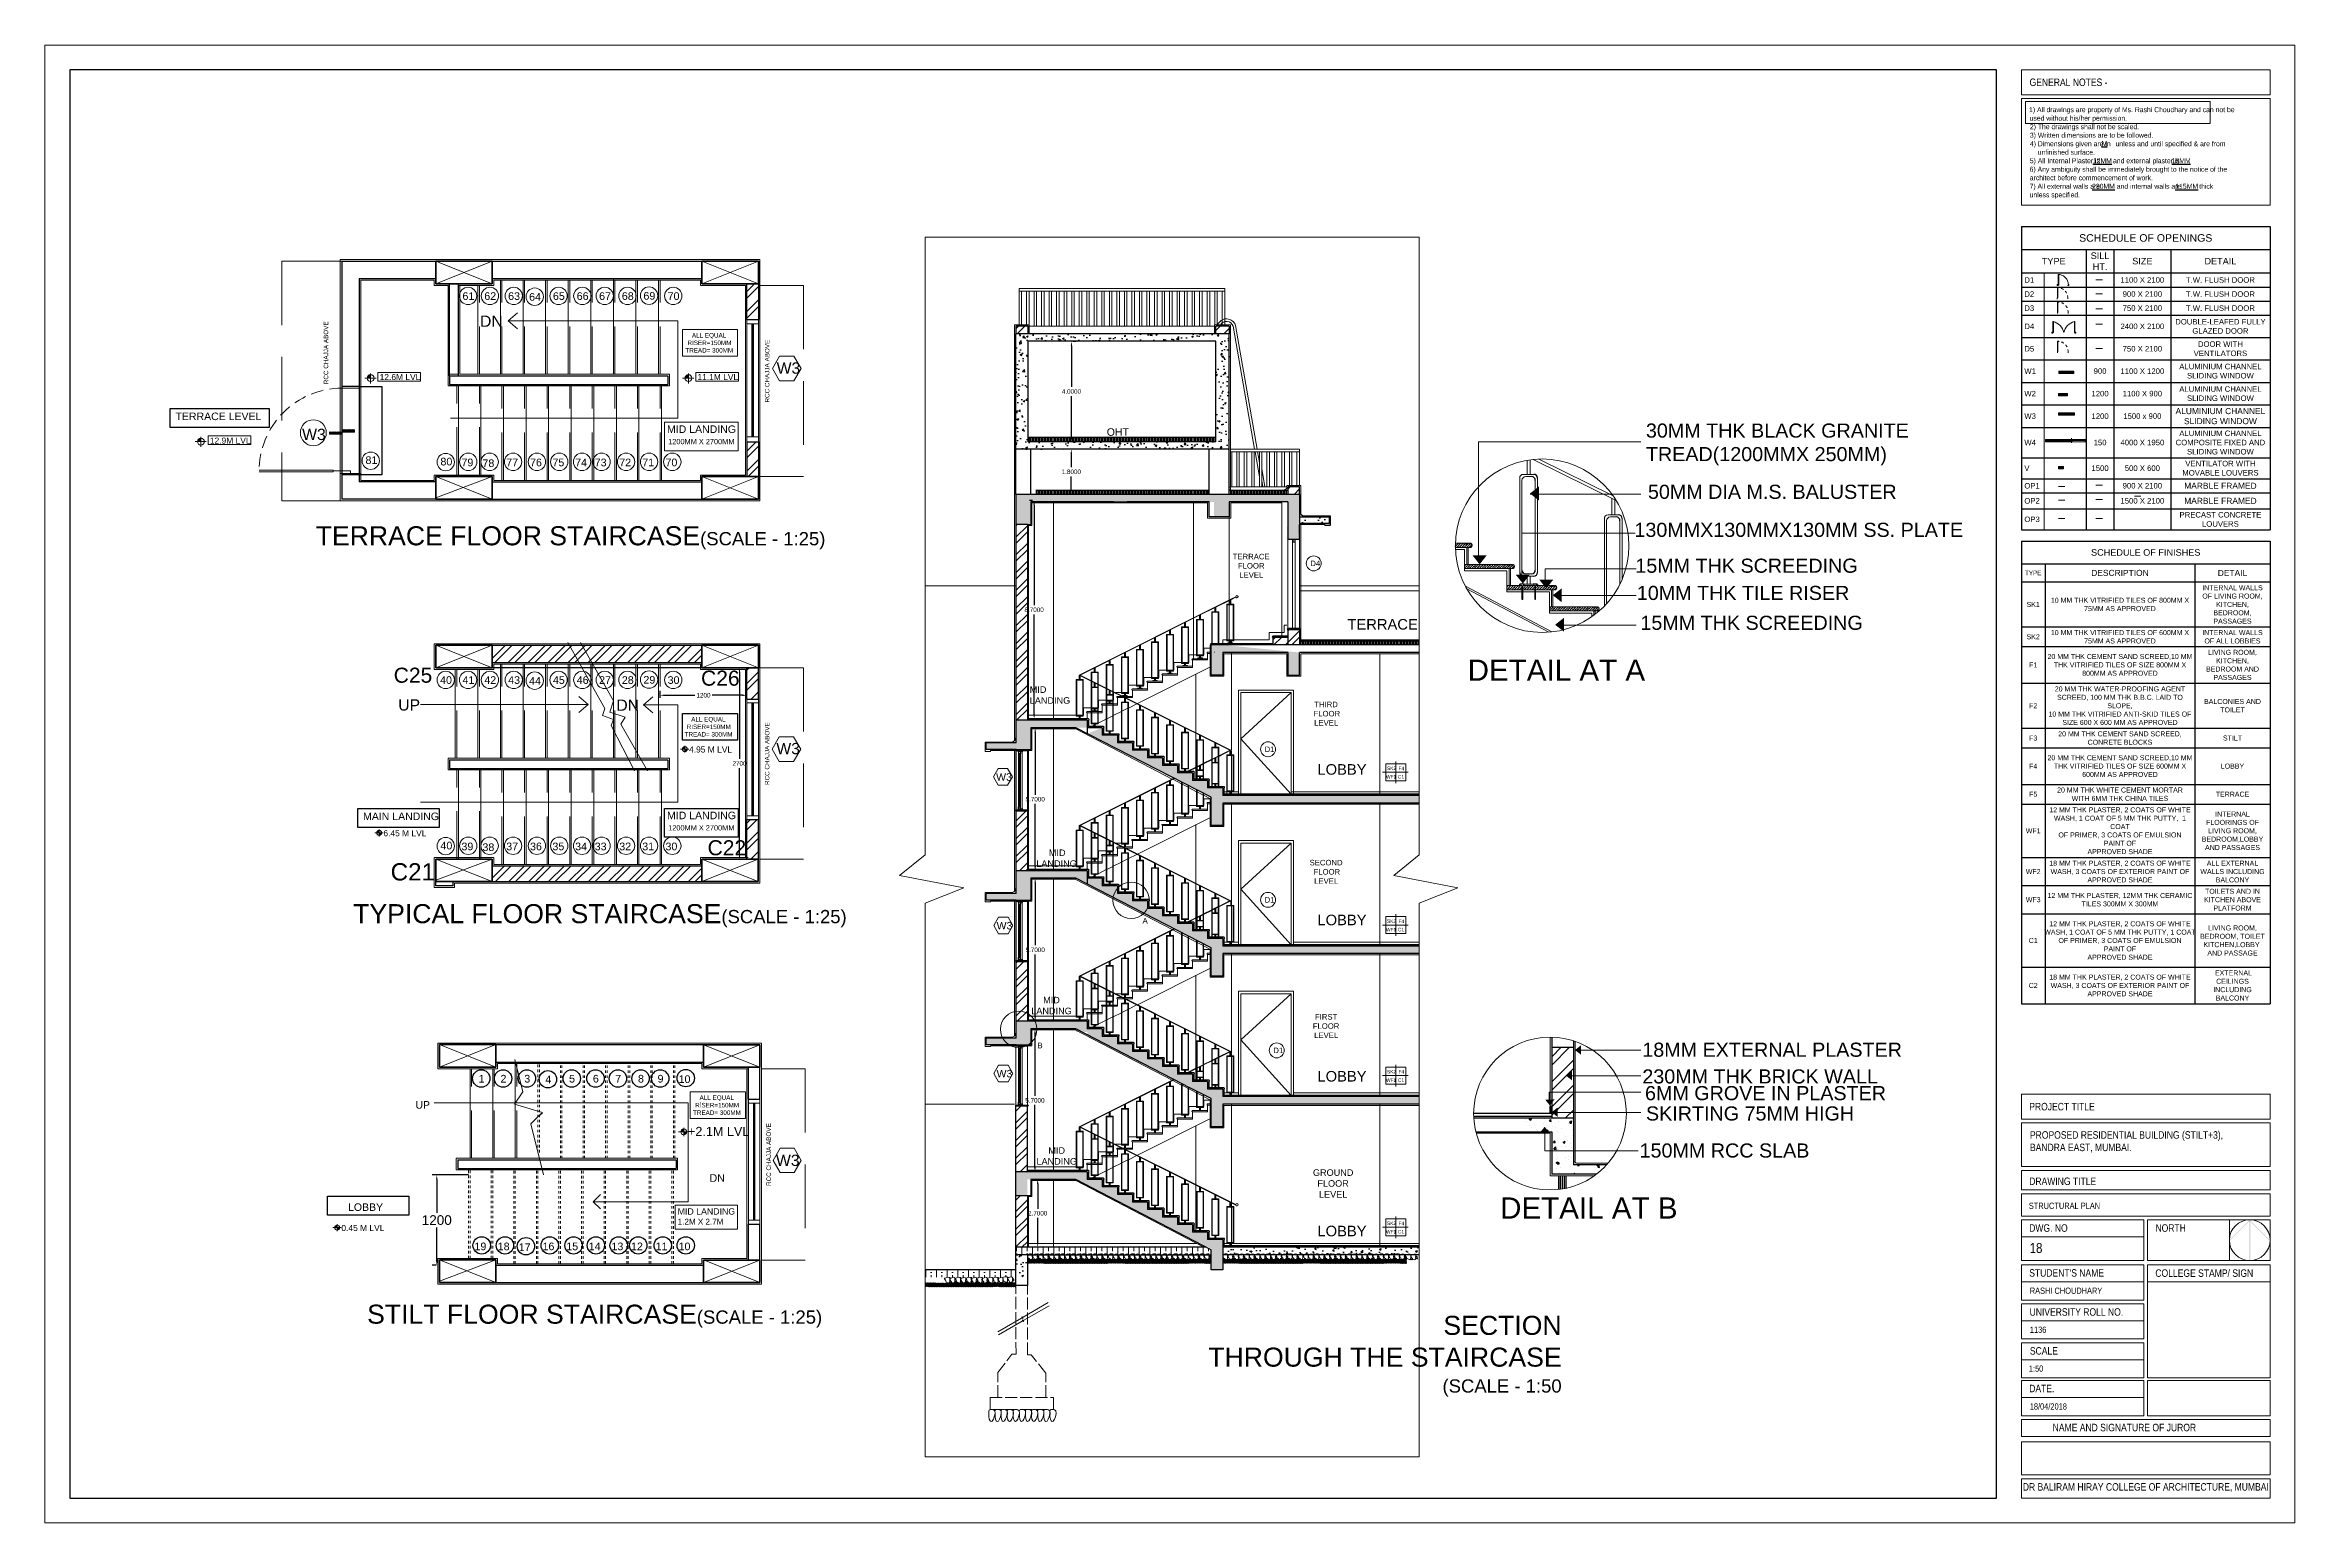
# Model space of a CAD drawing. Header units: millimetres. Extents: x -1932176 to 78768, y -1967 to 1266654.
# Drawn here: x -1855376.4 to -1855286.7, y 1151196.3 to 1151255.2 of the extents above; entities that cross this region are included whole.
import ezdxf

# ---------------------------------------------------------------- set-up
doc = ezdxf.new("R2010")
doc.units = ezdxf.units.MM
for name, pattern in [('ACAD_ISO02W100', [15, 12, -3]), ('ACAD_ISO03W100', [30, 12, -18]), ('DASHED', [0.75, 0.5, -0.25]), ('DASHED2', [9.525, 6.35, -3.175])]:
    doc.linetypes.add(name, pattern=pattern)
for name, color, linetype, lineweight in [('centre line circle', 231, 'Continuous', 15), ('columns', 10, 'Continuous', 40), ('DIMENSION', 31, 'Continuous', 5), ('Door window', 200, 'Continuous', 9), ('doors windows', 4, 'Continuous', 15), ('elevation line', 7, 'Continuous', 9), ('elevational', 7, 'Continuous', 9), ('elevational line', 7, 'Continuous', 9), ('FOOTING', 6, 'Continuous', 30), ('GROUND HATCH', 252, 'Continuous', 5), ('HATCH', 250, 'Continuous', 13), ('overhangs', 6, 'DASHED2', 0), ('PLAN WALL', 7, 'Continuous', 20), ('PLASTER', 252, 'Continuous', 15), ('PLINTH BEAMS', 137, 'ACAD_ISO02W100', 30), ('section', 6, 'Continuous', 15), ('SECTION LINE', 50, 'Continuous', 30), ('section lines', 10, 'Continuous', 30), ('STAIRS NOT VISI', 7, 'DASHED', 13), ('text', 252, 'Continuous', 5), ('walls', 50, 'Continuous', 30), ('WALLS-EL', 30, 'Continuous', 9)]:
    doc.layers.add(name, color=color, linetype=linetype, lineweight=lineweight)
for name, color, linetype, lineweight, transparency in [('elevation', 40, 'Continuous', 9, 0.1), ('elevation back', 90, 'Continuous', 5, 0.3), ('FURNITURE', 160, 'Continuous', 9, 0.1), ('plaster line', 7, 'Continuous', 5, 0.4)]:
    doc.layers.add(name, color=color, linetype=linetype, lineweight=lineweight, transparency=transparency)
doc.layers.add('plinth beam', color=12, linetype='Continuous')
doc.styles.add('150 height', font='arial.ttf', dxfattribs={"height": 150})
doc.styles.add('1OO NEW', font='arial.ttf', dxfattribs={"height": 100})
doc.styles.add('20 scale', font='ARIALN.TTF', dxfattribs={"height": 0.2})
doc.styles.get("Standard").update_dxf_attribs({"font": 'arial.ttf'})
doc.dimstyles.get("Standard").update_dxf_attribs({"dimtxt": 0.18, "dimasz": 0.18, "dimexe": 0.18, "dimexo": 0.0625, "dimgap": 0.09, "dimtad": 0, "dimtih": 1, "dimtoh": 1, "dimdec": 4, "dimzin": 0, "dimdsep": 46, "dimtxsty": 'Standard', "dimcen": 0.09, "dimadec": 0, "dimazin": 0, "dimtfac": 1, "dimtdec": 4, "dimtofl": 0, "dimtmove": 0, "dimatfit": 3, "dimfxl": 1, "dimtolj": 1, "dimtzin": 0, "dimarcsym": 0})
pattern_1 = [(45, (-1855535.49717, 1151134.1379), (-0.3977476, 0.3977476), []), (45, (-1855535.232, 1151134.1379), (-0.3977476, 0.3977476), [])]
pattern_2 = [(50, (-1855395.7606, 1151185.0231), (0.71726, -0.062752), [0.075, -0.825]), (355, (-1855395.7606, 1151185.0231), (-0.1387513, 0.752192), [0.06, -0.66]), (100.45144, (-1855395.70085, 1151185.0179), (0.578509, 0.68944), [0.06374, -0.701142]), (46.1842, (-1855395.7606, 1151185.2231), (1.067241, -0.165519), [0.1125, -1.2375]), (96.6356, (-1855395.6717, 1151185.2093), (0.934662, 0.974119), [0.09561, -1.051714]), (351.1842, (-1855395.7606, 1151185.2231), (0.934662, 0.974119), [0.09, -0.99]), (21, (-1855395.6606, 1151185.1731), (0.596907, -0.402619), [0.075, -0.825]), (326, (-1855395.6606, 1151185.1731), (0.2433153, 0.72515), [0.06, -0.66]), (71.45144, (-1855395.6109, 1151185.1396), (0.8402224, 0.322531), [0.06374, -0.701142]), (37.5, (-1855395.76062, 1151185.02312), (0.01215986, 0.33289385), [0, -0.652, 0, -0.67, 0, -0.6625]), (7.5, (-1855395.76062, 1151185.02312), (0.2630695, 0.3944117), [0, -0.382, 0, -0.637, 0, -0.2525]), (327.5, (-1855395.98362, 1151185.02312), (0.5338224, -0.0225549), [0, -0.25, 0, -0.78, 0, -1.035]), (317.5, (-1855396.0836, 1151185.0231), (0.5831862, 0.100105), [0, -0.325, 0, -0.518, 0, -0.735])]
pattern_3 = [(50, (-1855419.87125, 1150986.7799), (0.7172602, -0.0627521), [0.075, -0.825]), (355, (-1855419.87125, 1150986.7799), (-0.1387513, 0.7521921), [0.06, -0.66]), (100.45144, (-1855419.8115, 1150986.7747), (0.5785088, 0.68944), [0.0637402, -0.7011421]), (46.1842, (-1855419.87125, 1150986.9799), (1.0672413, -0.1655193), [0.1125, -1.2375]), (96.63564, (-1855419.7823, 1150986.9661), (0.934662, 0.9741186), [0.0956103, -1.051714]), (351.18416, (-1855419.8713, 1150986.9799), (0.934662, 0.9741186), [0.09, -0.99]), (21, (-1855419.77125, 1150986.9299), (0.596907, -0.4026189), [0.075, -0.825]), (326, (-1855419.77125, 1150986.9299), (0.2433153, 0.72515), [0.06, -0.66]), (71.45144, (-1855419.7215, 1150986.8964), (0.8402224, 0.3225312), [0.0637402, -0.7011421]), (37.5, (-1855419.87125, 1150986.77993), (0.01215986, 0.33289385), [0, -0.652, 0, -0.67, 0, -0.6625]), (7.5, (-1855419.87125, 1150986.77993), (0.26306954, 0.3944117), [0, -0.382, 0, -0.637, 0, -0.2525]), (327.5, (-1855420.09425, 1150986.77993), (0.53382244, -0.02255487), [0, -0.25, 0, -0.78, 0, -1.035]), (317.5, (-1855420.19425, 1150986.77993), (0.5831862, 0.100105), [0, -0.325, 0, -0.518, 0, -0.735])]
pattern_4 = [(45, (-1855419.87125, 1150986.77993), (-0.3535534, 0.3535534), []), (45, (-1855419.87125, 1150987.02993), (-0.3535534, 0.3535534), [])]
pattern_5 = [(90, (-1855419.871255, 1150986.779925), (-0.06, 4e-18), [])]

msp = doc.modelspace()

# ---------------------------------------------------------------- texts
at = {"layer": 'DIMENSION', "linetype": 'Continuous', "lineweight": 25, "transparency": 33554687, "style": '20 scale'}
for s, height, p in [('GENERAL NOTES -', 0.2974747, (-1855297.25429, 1151253.58102)), ('1) All drawings are property of Ms. Rashi Choudhary and can not be', 0.1983165, (-1855297.2729, 1151252.53857)), ('used without his/her permission.', 0.1983165, (-1855297.25227, 1151252.19928)), ('4) Dimensions given are in ', 0.1983165, (-1855297.24068, 1151251.18141)), ('3) Written dimensions are to be followed.', 0.1983165, (-1855297.24337, 1151251.5207)), ('2) The drawings shall not be scaled.', 0.1983165, (-1855297.24189, 1151251.85999)), ('%%UM', 0.198316, (-1855294.38408, 1151251.19061)), (' unless and until specified & are from', 0.1983165, (-1855293.90382, 1151251.18141)), ('5) All Internal Plaster is ', 0.1983165, (-1855297.24486, 1151250.50283)), ('unfinished surface.', 0.1983165, (-1855296.93151, 1151250.84212)), ('%%U12MM', 0.198316, (-1855294.72983, 1151250.50283)), (' and external plaster is ', 0.1983165, (-1855294.0043, 1151250.50283)), ('%%U18MM', 0.198316, (-1855291.58943, 1151250.50283)), ('.', 0.19832, (-1855290.91789, 1151250.50283)), ('7) All external walls are ', 0.1983165, (-1855297.25348, 1151249.48496)), ('6) Any ambiguity shall be immediately brought to the notice of the', 0.1983165, (-1855297.25227, 1151250.16354)), ('architect before commencement of work.', 0.1983165, (-1855297.24809, 1151249.82425)), ('%%U230MM', 0.198316, (-1855294.76337, 1151249.48496)), (' and internal walls are ', 0.1983165, (-1855293.8532, 1151249.48496)), ('%%U115MM', 0.198316, (-1855291.44463, 1151249.48496)), (' thick', 0.198316, (-1855290.5683, 1151249.48496)), ('unless specified.', 0.1983165, (-1855297.25227, 1151249.14567)), ('PROJECT TITLE ', 0.2974747, (-1855297.26744, 1151212.75902)), ('DRAWING TITLE ', 0.2974747, (-1855297.26784, 1151209.78417)), ('STRUCTURAL PLAN', 0.2478956, (-1855297.28271, 1151208.83181)), ('DWG. NO ', 0.297475, (-1855297.26784, 1151207.9214)), ('18', 0.396633, (-1855297.24904, 1151207.07631)), ('NORTH', 0.297475, (-1855292.23619, 1151207.9214)), ("STUDENT'S NAME", 0.2974747, (-1855297.26784, 1151206.132)), ('RASHI CHOUDHARY', 0.2478956, (-1855297.24529, 1151205.44852)), ('COLLEGE STAMP/ SIGN', 0.2974747, (-1855292.24072, 1151206.12452)), ('UNIVERSITY ROLL NO.', 0.2974747, (-1855297.25288, 1151204.57503)), ('1136', 0.247896, (-1855297.24192, 1151203.8928)), ('SCALE ', 0.297475, (-1855297.24196, 1151203.02554)), ('1:50', 0.247896, (-1855297.28271, 1151202.34331)), ('DATE.', 0.297475, (-1855297.26784, 1151201.52533)), ('18/04/2018', 0.247896, (-1855297.24529, 1151200.83561)), ('NAME AND SIGNATURE OF JUROR', 0.2974747, (-1855296.33323, 1151199.97106)), ('DR BALIRAM HIRAY COLLEGE OF ARCHITECTURE, MUMBAI', 0.2974747, (-1855297.52341, 1151197.60468))]:
    msp.add_text(s, height=height, dxfattribs=at).set_placement(p)
at = {"layer": 'DIMENSION', "linetype": 'Continuous', "lineweight": 25, "transparency": 33554687, "insert": (-1855297.23913, 1151211.9275), "char_height": 0.2974747, "attachment_point": 1, "style": '20 scale'}
msp.add_mtext_dynamic_manual_height_columns('PROPOSED RESIDENTIAL BUILDING (STILT+3),\\PBANDRA EAST, MUMBAI.', width=7.5082918, gutter_width=1, heights=[0], dxfattribs=at)
at = {"layer": 'text', "linetype": 'Continuous', "ltscale": 1.3}
for s, p in [('61', (-1855359.71537, 1151245.05621)), ('62', (-1855358.84445, 1151245.05621)), ('63', (-1855357.89541, 1151245.05621)), ('64', (-1855357.05893, 1151245.0249)), ('65', (-1855356.11065, 1151245.05621)), ('66', (-1855355.16162, 1151245.05621)), ('67', (-1855354.26924, 1151245.05621)), ('68', (-1855353.36269, 1151245.05621)), ('69', (-1855352.50318, 1151245.06569)), ('70', (-1855351.53862, 1151245.05621)), ('81', (-1855363.58117, 1151238.51773)), ('80', (-1855360.59336, 1151238.46061)), ('79', (-1855359.75626, 1151238.4263)), ('78', (-1855358.91979, 1151238.39498)), ('77', (-1855357.97151, 1151238.4263)), ('76', (-1855357.02247, 1151238.4263)), ('75', (-1855356.13009, 1151238.4263)), ('74', (-1855355.22355, 1151238.4263)), ('73', (-1855354.44449, 1151238.4263)), ('72', (-1855353.46587, 1151238.4263)), ('71', (-1855352.54958, 1151238.4263)), ('70', (-1855351.6245, 1151238.4263)), ('40', (-1855360.60782, 1151229.75422)), ('41', (-1855359.71537, 1151229.75422)), ('42', (-1855358.84445, 1151229.75422)), ('43', (-1855357.89541, 1151229.75422)), ('44', (-1855357.05893, 1151229.7229)), ('45', (-1855356.11065, 1151229.75422)), ('46', (-1855355.16162, 1151229.75422)), ('27', (-1855354.26924, 1151229.75422)), ('28', (-1855353.36269, 1151229.75422)), ('29', (-1855352.50318, 1151229.7637)), ('30', (-1855351.53862, 1151229.75422)), ('40', (-1855360.59336, 1151223.15862)), ('39', (-1855359.75626, 1151223.12431)), ('38', (-1855358.91979, 1151223.09299)), ('37', (-1855357.97151, 1151223.12431)), ('36', (-1855357.02247, 1151223.12431)), ('35', (-1855356.13009, 1151223.12431)), ('34', (-1855355.22355, 1151223.12431)), ('33', (-1855354.44449, 1151223.12431)), ('32', (-1855353.46587, 1151223.12431)), ('31', (-1855352.54958, 1151223.12431)), ('30', (-1855351.6245, 1151223.12431))]:
    msp.add_text(s, height=0.305123, dxfattribs=at).set_placement(p)
at = {"layer": 'text'}
for s, height, p in [('OHT', 0.3, (-1855334.03411, 1151239.64134)), ('TERRACE', 0.42, (-1855324.44209, 1151231.91892)), ('LOBBY', 0.42, (-1855325.63721, 1151226.13537)), ('LOBBY', 0.42, (-1855325.63721, 1151220.13607)), ('LOBBY', 0.42, (-1855325.63721, 1151213.90681)), ('W3', 0.45, (-1855347.2195, 1151210.54216)), ('LOBBY', 0.42, (-1855325.63721, 1151207.7401))]:
    msp.add_text(s, height=height, dxfattribs=at).set_placement(p)
at = {"layer": 'text', "lineweight": 9, "style": '150 height'}
for s, p in [('DETAIL AT A', (-1855319.65071, 1151229.88075, 0)), ('DETAIL AT B', (-1855318.35806, 1151208.44617, 0))]:
    msp.add_text(s, height=0.84375, dxfattribs=at).set_placement(p)
at = {"layer": 'text', "linetype": 'Continuous', "lineweight": 30, "ltscale": 1.3}
for s, height, p in [('1', 0.30512, (-1855359.07166, 1151213.8679)), ('2', 0.30512, (-1855358.20074, 1151213.8679)), ('3', 0.30512, (-1855357.2517, 1151213.8679)), ('4', 0.30512, (-1855356.41522, 1151213.83658)), ('5', 0.30512, (-1855355.46694, 1151213.8679)), ('6', 0.30512, (-1855354.5179, 1151213.8679)), ('7', 0.30512, (-1855353.62553, 1151213.8679)), ('8', 0.30512, (-1855352.71898, 1151213.8679)), ('9', 0.30512, (-1855351.93992, 1151213.8679)), ('10', 0.305123, (-1855351.10314, 1151213.85096)), ('19', 0.305123, (-1855359.23784, 1151207.18537)), ('18', 0.305123, (-1855358.30982, 1151207.18537)), ('17', 0.305123, (-1855357.47334, 1151207.15405)), ('16', 0.305123, (-1855356.52506, 1151207.18537)), ('15', 0.305123, (-1855355.57602, 1151207.18537)), ('14', 0.305123, (-1855354.68365, 1151207.18537)), ('13', 0.305123, (-1855353.7771, 1151207.18537)), ('12', 0.305123, (-1855352.99804, 1151207.18537)), ('11', 0.305123, (-1855352.01943, 1151207.18537)), ('10', 0.305123, (-1855351.10314, 1151207.18537))]:
    msp.add_text(s, height=height, dxfattribs=at).set_placement(p)
at = {"layer": 'text', "lineweight": 20, "ltscale": 2, "char_height": 0.18, "attachment_point": 1, "rotation": 90}
for insert in [(-1855365.24593, 1151241.69989), (-1855347.66139, 1151240.96749), (-1855347.66139, 1151225.7255), (-1855347.60139, 1151209.74635)]:
    msp.add_mtext_dynamic_manual_height_columns('RCC CHAJJA ABOVE', width=3.509853, gutter_width=1, heights=[0], dxfattribs=dict(at, insert=insert))
at = {"layer": 'text'}
for s, width, insert, char_height, attachment_point in [('DN', 0.4107817, (-1855359.01743, 1151244.43403), 0.45, 1), ('W3', 0.6829867, (-1855347.19289, 1151242.56592), 0.45, 1), ('12.6M LVL', 2.9017639, (-1855363.01495, 1151242.10169), 0.24, 1), ('11.1M LVL', 2.2572816, (-1855350.34903, 1151242.10169), 0.24, 1), ('TERRACE LEVEL', 3.4257099, (-1855371.15298, 1151240.56691), 0.3, 1), ('W3', 0.6829867, (-1855366.10656, 1151239.92145), 0.45, 1), ('MID LANDING', 3.1043848, (-1855351.5612, 1151240.05364), 0.3, 1), ('12.9M LVL', 3.2874626, (-1855369.78259, 1151239.57026), 0.24, 1), ('1200MM X 2700MM', 4.120645, (-1855351.51576, 1151239.51565), 0.21, 1), ('\\pi-0.040632;TERRACE\\P\\pi0.16699;FLOOR \\P\\pi0.22011;LEVEL', 1.3635933, (-1855328.97325, 1151234.93844), 0.22, 1), ('D4', 0.6829867, (-1855325.92125, 1151234.44594), 0.22, 7), ('UP', 0.4107817, (-1855362.27632, 1151229.14136), 0.45, 1), ('DN', 0.4107817, (-1855353.58394, 1151229.13203), 0.45, 1), ('MID\\PLANDING', 0.5617341, (-1855337.10534, 1151229.65685), 0.26, 1), ('\\pi0.22409;THIRD\\P\\pi0.11169; FLOOR \\P\\pi0.22011;LEVEL', 1.3635933, (-1855325.98919, 1151229.04576), 0.22, 1), ('4.95 M LVL', 2.1847013, (-1855350.68395, 1151227.25998), 0.24, 1), ('W3', 0.6829867, (-1855347.20549, 1151227.40164), 0.45, 1), ('D1', 0.6829867, (-1855327.74245, 1151227.03843), 0.22, 7), ('SK2', 0.6829867, (-1855322.87029, 1151226.46099), 0.14, 1), ('F4', 0.6829867, (-1855322.40863, 1151226.45453), 0.14, 1), ('W3', 0.6829867, (-1855338.4453, 1151225.88908), 0.3, 7), ('WF1', 0.6829867, (-1855322.90749, 1151226.12329), 0.14, 1), ('C1', 0.6829867, (-1855322.42979, 1151226.12594), 0.14, 1), ('MAIN LANDING', 3.4257099, (-1855363.67727, 1151224.62611), 0.3, 1), ('MID LANDING', 3.9620963, (-1855351.5612, 1151224.66173), 0.3, 1), ('6.45 M LVL', 2.3590415, (-1855362.86648, 1151223.9227), 0.24, 1), ('1200MM X 2700MM', 2.7936702, (-1855351.51576, 1151224.12374), 0.21, 1), ('MID\\P\\pi-0.50179;LANDING', 0.5617341, (-1855336.34359, 1151223.15593), 0.26, 1), ('\\pi0.03943;SECOND\\P\\pi0.11169; FLOOR \\P\\pi0.22011;LEVEL', 1.3635933, (-1855325.98919, 1151222.74191), 0.22, 1), ('C21', 1.2192188, (-1855362.57857, 1151222.60981), 0.69, 1), ('D1', 0.6829867, (-1855327.74245, 1151221.03843), 0.22, 7), ('W3', 0.6829867, (-1855338.42644, 1151219.96478), 0.3, 7), ('A', 0.6829867, (-1855332.61131, 1151220.42576), 0.225, 1), ('WF1', 0.6829867, (-1855322.90749, 1151220.03073), 0.14, 1), ('SK2', 0.6829867, (-1855322.87029, 1151220.36842), 0.14, 1), ('C1', 0.6829867, (-1855322.42979, 1151220.03338), 0.14, 1), ('F4', 0.6829867, (-1855322.40863, 1151220.36197), 0.14, 1), ('\\pi-0.028881;MID\\P\\pi-0.50179;LANDING', 0.5617341, (-1855336.54299, 1151217.28329), 0.26, 1), ('\\pi0.25358;FIRST\\P\\pi0.16699;FLOOR \\P\\pi0.22011;LEVEL', 1.3635933, (-1855325.98919, 1151216.59523), 0.22, 1), ('B', 0.6829867, (-1855336.80094, 1151215.45692), 0.225, 1), ('D1', 0.6829867, (-1855327.39526, 1151215.03843), 0.22, 7), ('W3', 0.6829867, (-1855338.42644, 1151214.06832), 0.3, 7), ('WF1', 0.6829867, (-1855322.90749, 1151214.03437), 0.14, 1), ('SK2', 0.6829867, (-1855322.87029, 1151214.37207), 0.14, 1), ('C1', 0.6829867, (-1855322.42979, 1151214.03702), 0.14, 1), ('F4', 0.6829867, (-1855322.40863, 1151214.36561), 0.14, 1), ('UP', 0.4107817, (-1855361.58996, 1151213.12666), 0.3, 1), ('+2.1M LVL ', 3.9301664, (-1855350.7262, 1151212.10012), 0.36, 1), ('\\pi-0.028881;MID\\P\\pi-0.50179;LANDING', 0.5617341, (-1855336.33419, 1151211.28855), 0.26, 1), ('DN', 0.4107817, (-1855349.86484, 1151210.21377), 0.3, 1), ('\\pi-0.10601;GROUND \\P\\pi0.073386;FLOOR \\P\\pi0.13617;LEVEL', 1.3635933, (-1855325.71256, 1151210.40951), 0.26, 1), ('\\pi1.7416;\\P\\pi1.0598;LOBBY', 3.4832669, (-1855365.33609, 1151209.55277), 0.3, 1), ('{\\H0.83333x;MID LANDING}\\P{\\H0.76667x;1.2M X 2.7M }', 4.1126454, (-1855351.1361, 1151208.85553), 0.3, 1), ('SK2', 0.6829867, (-1855322.87029, 1151208.32908), 0.14, 1), ('F4', 0.6829867, (-1855322.40863, 1151208.32263), 0.14, 1), ('0.45 M LVL', 2.348349, (-1855364.54132, 1151208.19157), 0.24, 1), ('WF1', 0.6829867, (-1855322.90749, 1151207.99138), 0.14, 1), ('C1', 0.6829867, (-1855322.42979, 1151207.99404), 0.14, 1)]:
    msp.add_mtext_dynamic_manual_height_columns(s, width=width, gutter_width=1, heights=[0], dxfattribs=dict(at, insert=insert, char_height=char_height, attachment_point=attachment_point))
at = {"layer": 'text', "ltscale": 2, "char_height": 0.18, "attachment_point": 1}
for s, width, insert in [('\\pi0.70097;ALL EQUAL\\P\\pi0.52385;RISER=150MM\\P\\pi0.44012;TREAD= 300MM', 2.7627421, (-1855351.27153, 1151243.73739)), ('\\pi0.6727;ALL EQUAL\\P\\pi0.49558;RISER=150MM\\P\\pi0.41184;TREAD= 300MM', 2.7061982, (-1855351.27153, 1151228.4354)), ('\\pi0.68821;ALL EQUAL\\P\\pi0.51109;RISER=150MM\\P\\pi0.42735;TREAD= 300MM', 2.7372191, (-1855350.95393, 1151213.35761))]:
    msp.add_mtext_dynamic_manual_height_columns(s, width=width, gutter_width=1, heights=[0], dxfattribs=dict(at, insert=insert))
at = {"layer": 'text', "char_height": 0.5625, "attachment_point": 1, "style": '1OO NEW'}
for s, insert, width in [('30MM THK BLACK GRANITE\\PTREAD(1200MMX 250MM)', (-1855312.5456, 1151240.13116, 0), 12.8209871), ('50MM DIA M.S. BALUSTER', (-1855312.46474, 1151237.69092, 0), 13.0835163), ('130MMX130MMX130MM SS. PLATE', (-1855313.00384, 1151236.17505, 0), 13.0835163), ('15MM THK SCREEDING', (-1855312.96775, 1151234.74595, 0), 9.8340851), ('10MM THK TILE RISER', (-1855312.9084, 1151233.6607), 9.8340851), ('15MM THK SCREEDING', (-1855312.76616, 1151232.47078, 0), 9.8340851), ('18MM EXTERNAL PLASTER', (-1855312.68925, 1151215.45696, 0), 20.5787727), ('230MM THK BRICK WALL', (-1855312.68774, 1151214.39269, 0), 20.5787727), ('6MM GROVE IN PLASTER', (-1855312.58226, 1151213.72699, 0), 20.5787727), ('SKIRTING 75MM HIGH', (-1855312.54384, 1151212.91627, 0), 20.5787727), ('150MM RCC SLAB', (-1855312.79756, 1151211.44096, 0), 20.5787727)]:
    msp.add_mtext(s, dxfattribs=dict(at, insert=insert, width=width))
at = {"layer": 'text', "lineweight": 9, "char_height": 0.84375, "attachment_point": 3, "style": '150 height'}
for s, insert, width in [('{\\H0.9x;\\C31;TERRACE FLOOR STAIRCASE\\H0.69444x;\\C256;(SCALE - 1:25)}', (-1855345.24868, 1151236.03661), 20.6715676), ('{\\H0.9x;\\C31;TYPICAL FLOOR STAIRCASE\\H0.69444x;\\C256;(SCALE - 1:25)}', (-1855344.40098, 1151220.97636), 20.6715676), ('{\\H0.9x;\\C31;STILT FLOOR STAIRCASE\\H0.69444x;\\C256;(SCALE - 1:25)}', (-1855345.37887, 1151205.01627), 20.6715676), ('{\\H0.9x;\\C31;SECTION \\PTHROUGH THE STAIRCASE\\P\\H0.69444x;\\C256;(SCALE - 1:50}', (-1855315.90472, 1151204.57062), 25.563285)]:
    msp.add_mtext(s, dxfattribs=dict(at, insert=insert, width=width))
at = {"layer": 'text', "ltscale": 0.7, "char_height": 0.6, "attachment_point": 1}
for s, insert in [('C25', (-1855362.45632, 1151230.40065)), ('C26', (-1855350.2063, 1151230.28324)), ('C22', (-1855349.94525, 1151223.52409))]:
    msp.add_mtext_dynamic_manual_height_columns(s, width=1.2192188, gutter_width=1, heights=[0], dxfattribs=dict(at, insert=insert))

# ---------------------------------------------------------------- blocks, each defined once
blk = doc.blocks.new('*D325')
at = {"layer": 'Defpoints', "color": 0, "ltscale": 2, "transparency": 16777216}
for p in [(-1855348.647, 1151230.393), (-1855348.673, 1151222.773), (-1855348.564, 1151222.773)]:
    blk.add_point(p, dxfattribs=at)
at = {"layer": 'DIMENSION', "color": 0, "lineweight": -2, "ltscale": 2, "transparency": 16777216}
for p, q in [((-1855348.709, 1151230.393), (-1855348.853, 1151230.393)), ((-1855348.673, 1151230.213), (-1855348.673, 1151226.765)), ((-1855348.673, 1151222.953), (-1855348.673, 1151226.401)), ((-1855348.626, 1151222.773), (-1855348.853, 1151222.773))]:
    blk.add_line(p, q, dxfattribs=at)
at = {"layer": 'DIMENSION', "color": 0, "ltscale": 2, "transparency": 16777216}
for points in [[(-1855348.703, 1151230.213), (-1855348.643, 1151230.213), (-1855348.673, 1151230.393)], [(-1855348.703, 1151222.953), (-1855348.643, 1151222.953), (-1855348.673, 1151222.773)]]:
    blk.add_solid(points, dxfattribs=at)
at = {"layer": 'DIMENSION', "color": 0, "lineweight": 20, "ltscale": 2, "transparency": 16777216, "insert": (-1855348.673, 1151226.583), "char_height": 0.18, "attachment_point": 5}
blk.add_mtext('\\A1;2700', dxfattribs=at)
blk = doc.blocks.new('*D522')
at = {"layer": 'Defpoints', "color": 0, "ltscale": 2, "transparency": 16777216}
for p in [(-1855351.84, 1151229.136), (-1855348.379, 1151229.3), (-1855348.379, 1151229.136)]:
    blk.add_point(p, dxfattribs=at)
at = {"layer": 'DIMENSION', "color": 0, "lineweight": -2, "ltscale": 2, "transparency": 16777216}
for p, q in [((-1855351.84, 1151229.199), (-1855351.84, 1151229.48)), ((-1855351.66, 1151229.3), (-1855350.459, 1151229.3)), ((-1855348.559, 1151229.3), (-1855349.759, 1151229.3)), ((-1855348.379, 1151229.199), (-1855348.379, 1151229.48))]:
    blk.add_line(p, q, dxfattribs=at)
at = {"layer": 'DIMENSION', "color": 0, "ltscale": 2, "transparency": 16777216}
for points in [[(-1855351.66, 1151229.33), (-1855351.66, 1151229.27), (-1855351.84, 1151229.3)], [(-1855348.559, 1151229.33), (-1855348.559, 1151229.27), (-1855348.379, 1151229.3)]]:
    blk.add_solid(points, dxfattribs=at)
at = {"layer": 'DIMENSION', "color": 0, "lineweight": 18, "ltscale": 2, "transparency": 16777216, "insert": (-1855350.109, 1151229.3), "char_height": 0.18, "attachment_point": 5}
blk.add_mtext('\\A1;1200', dxfattribs=at)
blk = doc.blocks.new('LEVEL SIGN')
h = blk.add_hatch(color=256)
h.dxf.hatch_style = 1
h.paths.add_polyline_path([(-0.033, 0), (0, 0), (0, 0.033, 0.414214)])
h.paths.add_polyline_path([(0.033, 0), (0, 0), (0, -0.033, 0.414214)])
for p, q in [((-0.057, 0), (0.053, 0)), ((0, 0.046), (0, -0.046))]:
    blk.add_line(p, q)
blk.add_circle((0, 0), 0.0329)
blk = doc.blocks.new('*D326')
at = {"layer": 'Defpoints', "color": 0, "linetype": 'Continuous', "ltscale": 1.3, "transparency": 16777216}
for p in [(-1855359.409, 1151210.184), (-1855360.74, 1151206.584), (-1855360.694, 1151206.584)]:
    blk.add_point(p, dxfattribs=at)
at = {"layer": 'text', "color": 0, "linetype": 'Continuous', "lineweight": -2, "ltscale": 1.3, "transparency": 16777216}
for p, q in [((-1855359.472, 1151210.184), (-1855360.92, 1151210.184)), ((-1855360.74, 1151210.004), (-1855360.74, 1151208.671)), ((-1855360.74, 1151206.764), (-1855360.74, 1151208.097)), ((-1855360.757, 1151206.584), (-1855360.92, 1151206.584))]:
    blk.add_line(p, q, dxfattribs=at)
at = {"layer": 'text', "color": 0, "linetype": 'Continuous', "ltscale": 1.3, "transparency": 16777216}
for points in [[(-1855360.77, 1151210.004), (-1855360.71, 1151210.004), (-1855360.74, 1151210.184)], [(-1855360.77, 1151206.764), (-1855360.71, 1151206.764), (-1855360.74, 1151206.584)]]:
    blk.add_solid(points, dxfattribs=at)
at = {"layer": 'text', "color": 0, "linetype": 'Continuous', "lineweight": 9, "ltscale": 1.3, "transparency": 16777216, "insert": (-1855360.74, 1151208.384), "char_height": 0.18, "attachment_point": 5}
blk.add_mtext('\\A1;{\\H2.1429x;1200}', dxfattribs=at)
blk = doc.blocks.new('tiledrop')
at = {"ltscale": 0.04, "transparency": 33554633}
for p, q in [((0, 0.319), (0.028, 0.282)), ((0, 0.302), (0.028, 0.265)), ((0.002, 0.333), (0.028, 0.298)), ((0.014, 0.333), (0.028, 0.315)), ((-0.027, 0.152), (0, 0.115)), ((-0.027, 0.135), (0, 0.099)), ((-0.027, 0.119), (0, 0.082)), ((-0.027, 0.102), (0, 0.066)), ((-0.027, 0.086), (0, 0.049)), ((-0.027, 0.069), (0, 0.032)), ((-0.027, 0.053), (0, 0.016)), ((-0.027, 0.036), (0, 0)), ((-0.027, 0.019), (-0.013, 0)), ((-0.026, 0.167), (0, 0.132)), ((-0.013, 0.167), (0, 0.148)), ((0, 0.285), (0.028, 0.249)), ((0, 0.269), (0.028, 0.232)), ((0, 0.252), (0.028, 0.216)), ((0, 0.236), (0.028, 0.199)), ((0, 0.219), (0.028, 0.183)), ((0, 0.203), (0.028, 0.167)), ((0, 0.186), (0.015, 0.167))]:
    blk.add_line(p, q, dxfattribs=at)
at = {"lineweight": 20, "ltscale": 2}
for points in [[(0.028, 0.167), (0, 0.167), (0, 0.333), (0.028, 0.333)], [(0, 0), (-0.027, 0), (-0.027, 0.167), (0, 0.167)]]:
    blk.add_lwpolyline(points, close=True, dxfattribs=at)
blk = doc.blocks.new('*T327')
at = {"layer": 'text', "color": 0, "linetype": 'ByBlock', "lineweight": -2, "ltscale": 30, "transparency": 16777216}
for p, q in [((0, 0), (9.916, 0)), ((0, 0), (0, -12.086)), ((9.916, 0), (9.916, -12.086)), ((0, -0.907), (9.916, -0.907)), ((2.582, -0.907), (2.582, -12.086)), ((3.693, -0.907), (3.693, -12.086)), ((5.955, -0.907), (5.955, -12.086)), ((0, -1.844), (9.916, -1.844)), ((0, -2.409), (9.916, -2.409)), ((0, -2.969), (9.916, -2.969)), ((0, -3.529), (9.916, -3.529)), ((0, -4.422), (9.916, -4.422)), ((0, -5.314), (9.916, -5.314)), ((0, -6.207), (9.916, -6.207)), ((0, -7.108), (9.916, -7.108)), ((0, -8.001), (9.916, -8.001)), ((0, -9.209), (9.916, -9.209)), ((0, -10.048), (9.916, -10.048)), ((0, -10.608), (9.916, -10.608)), ((0, -11.248), (9.916, -11.248)), ((0, -12.086), (9.916, -12.086))]:
    blk.add_line(p, q, dxfattribs=at)
at = {"layer": 'text', "color": 0, "linetype": 'Continuous', "lineweight": 9, "ltscale": 30, "transparency": 16777216}
for s, insert, char_height, width, attachment_point in [('SCHEDULE OF OPENINGS', (4.958, -0.453), 0.3, 9.67582, 5), ('TYPE', (1.291, -1.376), 0.26, 2.34236, 5), ('SILL HT.', (3.138, -1.376), 0.26, 0.87101, 5), ('SIZE', (4.824, -1.376), 0.26, 2.0213, 5), ('DETAIL', (7.935, -1.376), 0.26, 3.72115, 5), ('D1', (0.12, -2.127), 0.22, 2.34236, 4), ('D2', (0.12, -2.689), 0.22, 2.34236, 4), ('1100 X 2100', (4.824, -2.127), 0.22, 2.0213, 5), ('900 X 2100', (4.824, -2.689), 0.22, 2.0213, 5), ('T.W. FLUSH DOOR', (7.935, -2.127), 0.22, 3.72115, 5), ('T.W. FLUSH DOOR', (7.935, -2.689), 0.22, 3.72115, 5), ('D3', (0.12, -3.249), 0.22, 2.34236, 4), ('750 X 2100', (4.824, -3.249), 0.22, 2.0213, 5), ('T.W. FLUSH DOOR', (7.935, -3.249), 0.22, 3.72115, 5), ('D4', (0.12, -3.975), 0.22, 2.34236, 4), ('2400 X 2100', (4.824, -3.975), 0.22, 2.0213, 5), ('{\\H0.91667x;DOUBLE-LEAFED FULLY GLAZED DOOR} ', (7.935, -3.975), 0.24, 3.72115, 5), ('D5', (0.12, -4.868), 0.22, 2.34236, 4), ('750 X 2100', (4.824, -4.868), 0.22, 2.0213, 5), ('DOOR WITH VENTILATORS', (7.935, -4.868), 0.22, 3.72115, 5), ('W1', (0.12, -5.76), 0.22, 2.34236, 4), ('900', (3.138, -5.76), 0.22, 0.87101, 5), ('1100 X 1200', (4.824, -5.76), 0.22, 2.0213, 5), ('ALUMINIUM CHANNEL SLIDING WINDOW', (7.935, -5.76), 0.22, 3.72115, 5), ('W2', (0.12, -6.657), 0.22, 2.34236, 4), ('1200', (3.138, -6.657), 0.22, 0.87101, 5), ('1100 X 900', (4.824, -6.657), 0.22, 2.0213, 5), ('ALUMINIUM CHANNEL SLIDING WINDOW', (7.935, -6.657), 0.22, 3.72115, 5), ('W3', (0.12, -7.554), 0.22, 2.34236, 4), ('1200', (3.138, -7.554), 0.22, 0.87101, 5), ('1500 x 900', (4.824, -7.554), 0.22, 2.0213, 5), ('ALUMINIUM CHANNEL SLIDING WINDOW', (7.935, -7.554), 0.24, 3.72115, 5), ('W4', (0.12, -8.605), 0.22, 2.34236, 4), ('150', (3.138, -8.605), 0.22, 0.87101, 5), ('4000 X 1950', (4.824, -8.605), 0.22, 2.0213, 5), ('ALUMINIUM CHANNEL COMPOSITE FIXED AND SLIDING WINDOW', (7.935, -8.605), 0.22, 3.72115, 5), ('V', (0.12, -9.628), 0.22, 2.34236, 4), ('1500', (3.138, -9.628), 0.22, 0.87101, 5), ('500 X 600', (4.824, -9.628), 0.22, 2.0213, 5), ('VENTILATOR WITH MOVABLE LOUVERS', (7.935, -9.628), 0.22, 3.72115, 5), ('OP1', (0.12, -10.328), 0.22, 2.34236, 4), ('900 X 2100', (4.824, -10.328), 0.22, 2.0213, 5), ('MARBLE FRAMED', (7.935, -10.328), 0.24, 3.72115, 5), ('OP2', (0.12, -10.928), 0.22, 2.34236, 4), ('OP3', (0.12, -11.667), 0.22, 2.34236, 4), ('1500 X 2100', (4.824, -10.928), 0.22, 2.0213, 5), ('PRECAST CONCRETE LOUVERS', (7.935, -11.667), 0.22, 3.72115, 5), ('MARBLE FRAMED', (7.935, -10.928), 0.24, 3.72115, 5)]:
    blk.add_mtext(s, dxfattribs=dict(at, insert=insert, char_height=char_height, width=width, attachment_point=attachment_point))
blk = doc.blocks.new('MAIN DOOR')
at = {"layer": 'Door window'}
for p, q in [((35.93, 75.6), (35.93, 75.5)), ((35.93, 75.5), (35.98, 75.5)), ((35.93, 74.44), (35.93, 74.54)), ((35.93, 74.54), (35.98, 74.54)), ((35.98, 75.5), (35.98, 75.55)), ((35.98, 75.55), (36.03, 75.55)), ((35.98, 75.5), (37.03, 75.5)), ((35.98, 75.45), (35.98, 75.5)), ((37.03, 75.45), (35.98, 75.45)), ((35.98, 74.54), (35.98, 74.49)), ((35.98, 74.49), (36.03, 74.49)), ((36.03, 75.55), (36.03, 75.6)), ((36.03, 74.49), (36.03, 74.44)), ((37.03, 75.5), (37.03, 75.45))]:
    blk.add_line(p, q, dxfattribs=at)
at = {"layer": 'Door window', "linetype": 'DASHED2'}
blk.add_arc((36.02, 75.5), 1.01, 270.4906, 356.9227, dxfattribs=at)
blk = doc.blocks.new('door')
at = {"layer": 'Door window', "ltscale": 0.04}
for p, q in [((-0.03, -0.13), (-0.04, -0.13)), ((-0.01, -0.13), (-0.03, -0.13)), ((-0.01, -0.08), (-0.01, -0.13))]:
    blk.add_line(p, q, dxfattribs=at)
blk.add_lwpolyline([(0, 0.77), (-0.02, 0.77), (-0.02, -0.08), (0, -0.08)], close=True, dxfattribs=at)
at = {"layer": 'Door window', "linetype": 'ACAD_ISO03W100', "ltscale": 0.01}
blk.add_arc((-0.05, -0.13), 0.9, 359.9999, 87.1557, dxfattribs=at)
blk = doc.blocks.new('door toilet')
at = {"layer": 'Door window', "ltscale": 0.04}
for p, q in [((0, 0), (-0.03, 0)), ((-0.01, 0.05), (0.01, 0.05)), ((0, 0), (0, 0.05))]:
    blk.add_line(p, q, dxfattribs=at)
blk.add_lwpolyline([(-0.01, 0.05), (-0.01, 0.75), (0.01, 0.75), (0.01, 0.05)], dxfattribs=at)
at = {"layer": 'Door window', "linetype": 'ACAD_ISO03W100', "ltscale": 0.01}
blk.add_arc((0.01, 0.03), 0.722, 357.7766, 89.787, dxfattribs=at)
at = {"layer": 'walls'}
blk.add_line((0, 0), (0, 0), dxfattribs=at)
blk = doc.blocks.new('AP0N08')
for p, q in [((0, 0), (0, 120)), ((0, 120), (2100, 120)), ((0, 0), (2100, 0)), ((50, 0), (50, 120)), ((50, 60), (2050, 60)), ((50, 30), (780, 30)), ((720, 90), (2050, 90)), ((720, 90), (720, 60)), ((750, 180), (750, -70)), ((780, 60), (780, 30)), ((2050, 0), (2050, 120)), ((2100, 0), (2100, 120))]:
    blk.add_line(p, q)
blk = doc.blocks.new('window')
at = {"layer": 'Door window'}
for p, q in [((0, 0.13), (0.9, 0.13)), ((0, 0.09), (0.9, 0.09)), ((0.02, 0.13), (0.02, 0.09)), ((0.02, 0.12), (0.88, 0.12)), ((0.88, 0.13), (0.88, 0.09))]:
    blk.add_line(p, q, dxfattribs=at)
for points in [[(0.9, 0.23), (0, 0.23)], [(0, 0), (0.9, 0)]]:
    blk.add_lwpolyline(points, dxfattribs=at)
blk = doc.blocks.new('vent')
at = {"layer": 'Door window', "ltscale": 0.04}
for p, q in [((0, 0.14), (0.5, 0.14)), ((0, 0.09), (0.5, 0.09)), ((0.05, 0.11), (0.45, 0.11))]:
    blk.add_line(p, q, dxfattribs=at)
for points in [[(0, 0.23), (0.5, 0.23)], [(0.5, 0), (0, 0)], [(0.05, 0.09), (0.05, 0.14)], [(0.45, 0.14), (0.45, 0.09)]]:
    blk.add_lwpolyline(points, dxfattribs=at)
blk = doc.blocks.new('win')
at = {"layer": 'Door window', "lineweight": 20, "ltscale": 2}
for p, q in [((0, 0.23), (1.5, 0.23)), ((0, 0.135), (1.5, 0.135)), ((0, 0.095), (1.5, 0.095)), ((0, 0), (1.5, 0)), ((0.05, 0.135), (0.05, 0.095)), ((0.05, 0.125), (1.45, 0.125)), ((0.05, 0.115), (1.45, 0.115)), ((0.05, 0.105), (1.45, 0.105)), ((1.45, 0.135), (1.45, 0.095))]:
    blk.add_line(p, q, dxfattribs=at)
blk = doc.blocks.new('DOUBLE LEAFED DOOR')
at = {"layer": 'Door window'}
for p, q in [((27.99, 34.23), (26.89, 34.23)), ((26.89, 34.23), (26.89, 34.18)), ((26.89, 34.18), (27.99, 34.18)), ((27.94, 34.28), (27.94, 34.33)), ((27.99, 34.28), (27.94, 34.28)), ((27.99, 34.23), (27.99, 34.28)), ((28.04, 34.23), (27.99, 34.23)), ((27.99, 34.18), (27.99, 34.23)), ((28.04, 34.33), (28.04, 34.23)), ((28.04, 34.23), (28.04, 34.23)), ((26.89, 32.03), (26.89, 32.08)), ((26.89, 32.08), (27.99, 32.08)), ((27.99, 32.03), (26.89, 32.03)), ((27.99, 31.98), (27.94, 31.98)), ((27.94, 31.98), (27.94, 31.93)), ((27.99, 32.08), (27.99, 32.03)), ((28.04, 32.03), (27.99, 32.03)), ((27.99, 32.03), (27.99, 31.98)), ((28.04, 31.93), (28.04, 32.03))]:
    blk.add_line(p, q, dxfattribs=at)
for centre, start, end in [((28.3, 34.55), 194.8433, 257.4295), ((28.3, 31.7), 102.5705, 165.1567)]:
    blk.add_arc(centre, 1.46, start, end, dxfattribs=at)
blk = doc.blocks.new('rubble')
at = {"layer": 'FOOTING', "color": 20, "linetype": 'Continuous', "lineweight": 15}
for p, q in [((-4, -22), (0, 0)), ((-1, -59), (-4, -22)), ((117, -14), (120, -66))]:
    blk.add_line(p, q, dxfattribs=at)
blk.add_arc((50, -75), 90.5, 42.3168, 123.7066, dxfattribs=at)
blk.add_ellipse((62, -40), major_axis=(23, 187), ratio=0.32295, start_param=1.708976, end_param=4.615651, dxfattribs=at)
blk = doc.blocks.new('FDSXFCHGJVHKBJ')
at = {"layer": 'FOOTING', "color": 20, "linetype": 'ACAD_ISO02W100', "lineweight": 15, "ltscale": 0.02}
for p, q in [((2482.11, 1449.476), (2482.108, 1450.885)), ((2482.339, 1449.466), (2482.338, 1450.885)), ((2481.745, 1449.109), (2482.028, 1449.476)), ((2482.113, 1449.476), (2482.028, 1449.476)), ((2482.41, 1449.466), (2482.338, 1449.466)), ((2482.706, 1449.096), (2482.41, 1449.466)), ((2481.745, 1448.616), (2481.745, 1449.109)), ((2482.706, 1448.616), (2482.706, 1449.096)), ((2481.595, 1448.616), (2482.856, 1448.616)), ((2481.595, 1448.616), (2481.595, 1448.375)), ((2481.595, 1448.375), (2482.856, 1448.375)), ((2482.856, 1448.375), (2482.856, 1448.616))]:
    blk.add_line(p, q, dxfattribs=at)
at = {"layer": 'FOOTING', "color": 20, "linetype": 'ACAD_ISO02W100', "lineweight": 15}
for p, q in [((2482.111, 1448.37), (2482.111, 1448.375)), ((2482.338, 1448.37), (2482.338, 1448.375))]:
    blk.add_line(p, q, dxfattribs=at)
at = {"layer": 'FOOTING', "color": 20, "linetype": 'ACAD_ISO02W100', "lineweight": 15, "ltscale": 0.02, "xscale": 0.001, "yscale": 0.001, "zscale": 0.001}
blk.add_blockref('rubble', (2482.423, 1448.361), dxfattribs=at)
at = {"layer": 'section', "color": 60, "linetype": 'Continuous', "lineweight": 30, "xscale": 0.001, "yscale": 0.001, "zscale": 0.001}
for p in [(2481.572, 1448.36), (2481.694, 1448.36), (2481.815, 1448.361), (2481.938, 1448.36), (2482.057, 1448.362), (2482.179, 1448.361), (2482.301, 1448.362), (2482.545, 1448.361), (2482.667, 1448.36), (2482.789, 1448.36)]:
    blk.add_blockref('rubble', p, dxfattribs=at)
blk = doc.blocks.new('*D328')
at = {"layer": 'Defpoints', "color": 0, "transparency": 16777216}
for p in [(-1855336.888, 1151222.007), (-1855336.888, 1151222.007), (-1855336.888, 1151216.307)]:
    blk.add_point(p, dxfattribs=at)
at = {"layer": 'text', "color": 0, "lineweight": -2, "transparency": 16777216}
for p, q in [((-1855336.95, 1151222.007), (-1855337.068, 1151222.007)), ((-1855336.888, 1151221.827), (-1855336.888, 1151219.339)), ((-1855336.888, 1151216.487), (-1855336.888, 1151218.975)), ((-1855336.95, 1151216.307), (-1855337.068, 1151216.307))]:
    blk.add_line(p, q, dxfattribs=at)
at = {"layer": 'text', "color": 0, "transparency": 16777216}
for points in [[(-1855336.918, 1151221.827), (-1855336.858, 1151221.827), (-1855336.888, 1151222.007)], [(-1855336.918, 1151216.487), (-1855336.858, 1151216.487), (-1855336.888, 1151216.307)]]:
    blk.add_solid(points, dxfattribs=at)
at = {"layer": 'text', "color": 0, "transparency": 16777216, "insert": (-1855336.888, 1151219.157), "char_height": 0.18, "attachment_point": 5}
blk.add_mtext('\\A1;5.7000', dxfattribs=at)
blk = doc.blocks.new('*D329')
at = {"layer": 'Defpoints', "color": 0, "transparency": 16777216}
for p in [(-1855337.018, 1151216.007), (-1855336.897, 1151210.307), (-1855336.897, 1151210.307)]:
    blk.add_point(p, dxfattribs=at)
at = {"layer": 'text', "color": 0, "lineweight": -2, "transparency": 16777216}
for p, q in [((-1855336.956, 1151216.007), (-1855336.717, 1151216.007)), ((-1855336.897, 1151215.827), (-1855336.897, 1151213.339)), ((-1855336.897, 1151210.487), (-1855336.897, 1151212.975)), ((-1855336.959, 1151210.307), (-1855337.077, 1151210.307))]:
    blk.add_line(p, q, dxfattribs=at)
at = {"layer": 'text', "color": 0, "transparency": 16777216}
for points in [[(-1855336.927, 1151215.827), (-1855336.867, 1151215.827), (-1855336.897, 1151216.007)], [(-1855336.927, 1151210.487), (-1855336.867, 1151210.487), (-1855336.897, 1151210.307)]]:
    blk.add_solid(points, dxfattribs=at)
at = {"layer": 'text', "color": 0, "transparency": 16777216, "insert": (-1855336.897, 1151213.157), "char_height": 0.18, "attachment_point": 5}
blk.add_mtext('\\A1;5.7000', dxfattribs=at)
blk = doc.blocks.new('*D330')
at = {"layer": 'Defpoints', "color": 0, "transparency": 16777216}
for p in [(-1855336.888, 1151228.007), (-1855336.888, 1151228.007), (-1855336.888, 1151222.307)]:
    blk.add_point(p, dxfattribs=at)
at = {"layer": 'text', "color": 0, "lineweight": -2, "transparency": 16777216}
for p, q in [((-1855336.95, 1151228.007), (-1855337.068, 1151228.007)), ((-1855336.888, 1151227.827), (-1855336.888, 1151225.339)), ((-1855336.888, 1151222.487), (-1855336.888, 1151224.975)), ((-1855336.95, 1151222.307), (-1855337.068, 1151222.307))]:
    blk.add_line(p, q, dxfattribs=at)
at = {"layer": 'text', "color": 0, "transparency": 16777216}
for points in [[(-1855336.918, 1151227.827), (-1855336.858, 1151227.827), (-1855336.888, 1151228.007)], [(-1855336.918, 1151222.487), (-1855336.858, 1151222.487), (-1855336.888, 1151222.307)]]:
    blk.add_solid(points, dxfattribs=at)
at = {"layer": 'text', "color": 0, "transparency": 16777216, "insert": (-1855336.888, 1151225.157), "char_height": 0.18, "attachment_point": 5}
blk.add_mtext('\\A1;5.7000', dxfattribs=at)
blk = doc.blocks.new('*D331')
at = {"layer": 'Defpoints', "color": 0, "transparency": 16777216}
for p in [(-1855336.93, 1151237.057), (-1855336.93, 1151237.057), (-1855336.93, 1151228.357)]:
    blk.add_point(p, dxfattribs=at)
at = {"layer": 'text', "color": 0, "lineweight": -2, "transparency": 16777216}
for p, q in [((-1855336.993, 1151237.057), (-1855337.11, 1151237.057)), ((-1855336.93, 1151236.877), (-1855336.93, 1151232.889)), ((-1855336.93, 1151228.537), (-1855336.93, 1151232.525)), ((-1855336.993, 1151228.357), (-1855337.11, 1151228.357))]:
    blk.add_line(p, q, dxfattribs=at)
at = {"layer": 'text', "color": 0, "transparency": 16777216}
for points in [[(-1855336.96, 1151236.877), (-1855336.9, 1151236.877), (-1855336.93, 1151237.057)], [(-1855336.96, 1151228.537), (-1855336.9, 1151228.537), (-1855336.93, 1151228.357)]]:
    blk.add_solid(points, dxfattribs=at)
at = {"layer": 'text', "color": 0, "transparency": 16777216, "insert": (-1855336.93, 1151232.707), "char_height": 0.18, "attachment_point": 5}
blk.add_mtext('\\A1;8.7000', dxfattribs=at)
blk = doc.blocks.new('window1')
at = {"layer": 'doors windows', "linetype": 'Continuous', "lineweight": 30}
for p, q in [((-145511, -113645), (-145762, -113645)), ((-145511, -113664), (-145762, -113664)), ((-145576, -113664), (-145646, -113664)), ((-145569, -113664), (-145627, -113664)), ((-145611, -113678), (-145611, -113723)), ((-145596, -113723), (-145611, -113723)), ((-145596, -114794), (-145596, -113716)), ((-145596, -113716), (-145591, -113716)), ((-145591, -113716), (-145591, -113723)), ((-145576, -113723), (-145591, -113723)), ((-145591, -113723), (-145591, -114794)), ((-145576, -113678), (-145576, -113723)), ((-145511, -113645), (-145511, -113663)), ((-145596, -114787), (-145611, -114787)), ((-145611, -114832), (-145611, -114787)), ((-145596, -114794), (-145596, -114787)), ((-145576, -114787), (-145591, -114787)), ((-145576, -114832), (-145576, -114787)), ((-145576, -114846), (-145646, -114846)), ((-145511, -114846), (-145511, -114865))]:
    blk.add_line(p, q, dxfattribs=at)
at = {"layer": 'doors windows', "linetype": 'Continuous', "lineweight": 40}
for p, q in [((-145646, -113664), (-145646, -113692)), ((-145646, -113678), (-145576, -113678)), ((-145576, -113692), (-145576, -113664)), ((-145646, -114846), (-145646, -114818)), ((-145646, -114832), (-145576, -114832)), ((-145576, -114818), (-145576, -114846))]:
    blk.add_line(p, q, dxfattribs=at)
at = {"layer": 'doors windows'}
for p, q in [((-145646, -113692), (-145646, -114846)), ((-145611, -113709), (-145611, -114817)), ((-145576, -113723), (-145576, -114817))]:
    blk.add_line(p, q, dxfattribs=at)
at = {"layer": 'doors windows', "lineweight": 30}
for p, q in [((-145511, -114846), (-145762, -114846)), ((-145511, -114865), (-145762, -114865))]:
    blk.add_line(p, q, dxfattribs=at)
at = {"layer": 'doors windows', "linetype": 'Continuous', "lineweight": 30}
blk.add_arc((-145762, -113654), 9.5, 90, 270, dxfattribs=at)
at = {"layer": 'doors windows', "lineweight": 30}
blk.add_arc((-145762, -114855), 9.5, 90, 270, dxfattribs=at)
at = {"layer": 'overhangs', "linetype": 'Continuous', "lineweight": 30}
for p, q in [((-145529, -113513), (-144929, -113513)), ((-145529, -113645), (-144929, -113645)), ((-144929, -113645), (-144929, -113513))]:
    blk.add_line(p, q, dxfattribs=at)
at = {"layer": 'overhangs', "linetype": 'Continuous', "lineweight": 15}
for p, q in [((-145511, -113663), (-145014, -113663)), ((-145431, -113495), (-144911, -113495)), ((-145014, -113681), (-144911, -113681)), ((-144911, -113681), (-144911, -113495))]:
    blk.add_line(p, q, dxfattribs=at)
at = {"layer": 'overhangs', "color": 5, "linetype": 'Continuous', "lineweight": 15}
blk.add_line((-145014, -113663), (-145014, -113681), dxfattribs=at)
blk.add_arc((-145431, -113415), 80, 178.8179, 270, dxfattribs=at)
at = {"layer": 'PLINTH BEAMS', "linetype": 'Continuous', "lineweight": 30}
blk.add_line((-145529, -114865), (-145759, -114865), dxfattribs=at)
at = {"layer": 'section'}
blk.add_line((-145529, -113645), (-145759, -113645), dxfattribs=at)
blk = doc.blocks.new('*D523')
at = {"layer": 'Defpoints', "color": 0, "transparency": 16777216}
for p in [(-1855336.789, 1151210.007), (-1855336.789, 1151207.307), (-1855336.789, 1151207.307)]:
    blk.add_point(p, dxfattribs=at)
at = {"layer": 'text', "color": 0, "lineweight": -2, "transparency": 16777216}
for p, q in [((-1855336.851, 1151210.007), (-1855336.969, 1151210.007)), ((-1855336.789, 1151209.827), (-1855336.789, 1151208.839)), ((-1855336.789, 1151207.487), (-1855336.789, 1151208.475)), ((-1855336.851, 1151207.307), (-1855336.969, 1151207.307))]:
    blk.add_line(p, q, dxfattribs=at)
at = {"layer": 'text', "color": 0, "transparency": 16777216}
for points in [[(-1855336.819, 1151209.827), (-1855336.759, 1151209.827), (-1855336.789, 1151210.007)], [(-1855336.819, 1151207.487), (-1855336.759, 1151207.487), (-1855336.789, 1151207.307)]]:
    blk.add_solid(points, dxfattribs=at)
at = {"layer": 'text', "color": 0, "transparency": 16777216, "insert": (-1855336.789, 1151208.657), "char_height": 0.18, "attachment_point": 5}
blk.add_mtext('\\A1;2.7000', dxfattribs=at)
blk = doc.blocks.new('chajja')
for p, q in [((0, 0.15), (0.592, 0.15)), ((0.592, 0.02), (0, 0.02)), ((0.507, 0), (0, 0)), ((0.09, 0.17), (0.612, 0.17)), ((0.507, 0), (0.507, -0.02)), ((0.592, 0.15), (0.592, 0.02)), ((0.612, 0.17), (0.612, -0.02)), ((0.612, -0.02), (0.507, -0.02))]:
    blk.add_line(p, q)
blk.add_arc((0.106, 0.278), 0.109, 194.919, 261.961)
blk = doc.blocks.new('*D332')
at = {"layer": 'Defpoints', "color": 0, "transparency": 16777216}
for p in [(-1855335.194, 1151239.107), (-1855335.449, 1151237.307), (-1855334.8, 1151237.307)]:
    blk.add_point(p, dxfattribs=at)
at = {"layer": 'text', "color": 0, "lineweight": -2, "transparency": 16777216}
for p, q in [((-1855335.256, 1151239.107), (-1855335.629, 1151239.107)), ((-1855335.449, 1151238.927), (-1855335.449, 1151238.389)), ((-1855335.449, 1151237.487), (-1855335.449, 1151238.025)), ((-1855334.863, 1151237.307), (-1855335.629, 1151237.307))]:
    blk.add_line(p, q, dxfattribs=at)
at = {"layer": 'text', "color": 0, "transparency": 16777216}
for points in [[(-1855335.479, 1151238.927), (-1855335.419, 1151238.927), (-1855335.449, 1151239.107)], [(-1855335.479, 1151237.487), (-1855335.419, 1151237.487), (-1855335.449, 1151237.307)]]:
    blk.add_solid(points, dxfattribs=at)
at = {"layer": 'text', "color": 0, "transparency": 16777216, "insert": (-1855335.449, 1151238.207), "char_height": 0.18, "attachment_point": 5}
blk.add_mtext('\\A1;1.8000', dxfattribs=at)
blk = doc.blocks.new('*D333')
at = {"layer": 'Defpoints', "color": 0, "transparency": 16777216}
for p in [(-1855335.449, 1151243.407), (-1855335.442, 1151243.407), (-1855335.449, 1151239.407)]:
    blk.add_point(p, dxfattribs=at)
at = {"layer": 'text', "color": 0, "lineweight": -2, "transparency": 16777216}
for p, q in [((-1855335.386, 1151243.407), (-1855335.262, 1151243.407)), ((-1855335.442, 1151243.227), (-1855335.442, 1151241.589)), ((-1855335.442, 1151239.587), (-1855335.442, 1151241.225)), ((-1855335.386, 1151239.407), (-1855335.262, 1151239.407))]:
    blk.add_line(p, q, dxfattribs=at)
at = {"layer": 'text', "color": 0, "transparency": 16777216}
for points in [[(-1855335.472, 1151243.227), (-1855335.412, 1151243.227), (-1855335.442, 1151243.407)], [(-1855335.472, 1151239.587), (-1855335.412, 1151239.587), (-1855335.442, 1151239.407)]]:
    blk.add_solid(points, dxfattribs=at)
at = {"layer": 'text', "color": 0, "transparency": 16777216, "insert": (-1855335.442, 1151241.407), "char_height": 0.18, "attachment_point": 5}
blk.add_mtext('\\A1;4.0000', dxfattribs=at)
blk = doc.blocks.new('box of finishes')
at = {"layer": 'text'}
for p, q in [((34.559, 81.131), (35.027, 81.131)), ((34.8, 81.327), (34.8, 80.936))]:
    blk.add_line(p, q, dxfattribs=at)
blk.add_lwpolyline([(34.617, 81.285), (34.982, 81.285), (34.982, 80.977), (34.617, 80.977)], close=True, dxfattribs=at)
blk = doc.blocks.new('*T334')
at = {"layer": 'text', "color": 0, "linetype": 'ByBlock', "lineweight": -2, "ltscale": 30, "transparency": 16777216}
for p, q in [((0, 0), (9.916, 0)), ((0, 0), (0, -18.436)), ((9.916, 0), (9.916, -18.436)), ((0, -0.907), (9.916, -0.907)), ((0, -1.627), (9.916, -1.627)), ((0.945, -0.907), (0.945, -18.436)), ((6.916, -0.907), (6.916, -18.436)), ((0, -3.421), (9.916, -3.421)), ((0, -4.205), (9.916, -4.205)), ((0, -5.662), (9.916, -5.662)), ((0, -7.456), (9.916, -7.456)), ((0, -8.24), (9.916, -8.24)), ((0, -9.694), (9.916, -9.694)), ((0, -10.478), (9.916, -10.478)), ((0, -12.609), (9.916, -12.609)), ((0, -13.73), (9.916, -13.73)), ((0, -14.85), (9.916, -14.85)), ((0, -16.982), (9.916, -16.982)), ((0, -18.436), (9.916, -18.436))]:
    blk.add_line(p, q, dxfattribs=at)
at = {"layer": 'text', "color": 0, "linetype": 'Continuous', "lineweight": 9, "ltscale": 30, "transparency": 16777216, "attachment_point": 5}
for s, insert, char_height, width in [('SCHEDULE OF FINISHES', (4.958, -0.453), 0.26, 9.67582), ('TYPE', (0.473, -1.267), 0.18, 0.70541), ('DESCRIPTION', (3.931, -1.267), 0.24, 5.73049), ('INTERNAL WALLS OF LIVING ROOM, KITCHEN, BEDROOM, PASSAGES', (8.416, -2.524), 0.2, 2.75992), ('DETAIL', (8.416, -1.267), 0.24, 2.75992), ('SK1', (0.473, -2.524), 0.2, 0.70541), ('10 MM THK VITRIFIED TILES OF 800MM X 75MM AS APPROVED', (3.931, -2.524), 0.2, 5.73049), ('10 MM THK VITRIFIED TILES OF 600MM X 75MM AS APPROVED', (3.931, -3.813), 0.2, 5.73049), ('INTERNAL WALLS OF ALL LOBBIES', (8.416, -3.813), 0.2, 2.75992), ('SK2', (0.473, -3.813), 0.2, 0.70541), ('LIVING ROOM, KITCHEN, BEDROOM AND PASSAGES ', (8.416, -4.933), 0.2, 2.75992), ('F1', (0.473, -4.933), 0.2, 0.70541), ('20 MM THK CEMENT SAND SCREED,10 MM\\PTHK VITRIFIED TILES OF SIZE 800MM X 800MM AS APPROVED', (3.931, -4.933), 0.2, 5.73049), ('20 MM THK WATER-PROOFING AGENT SCREED, 100 MM THK B.B.C. LAID TO SLOPE,\\P10 MM THK VITRIFIED ANTI-SKID TILES OF\\PSIZE 600 X 600 MM AS APPROVED', (3.931, -6.559), 0.2, 5.73049), ('F2', (0.473, -6.559), 0.2, 0.70541), ('BALCONIES AND TOILET', (8.416, -6.559), 0.2, 2.75992), ('F3', (0.473, -7.848), 0.2, 0.70541), ('20 MM THK CEMENT SAND SCREED, CONRETE BLOCKS', (3.931, -7.848), 0.2, 5.73049), ('STILT', (8.416, -7.848), 0.2, 2.75992), ('F4', (0.473, -8.967), 0.2, 0.70541), ('20 MM THK CEMENT SAND SCREED,10 MM\\PTHK VITRIFIED TILES OF SIZE 600MM X 600MM AS APPROVED', (3.931, -8.967), 0.2, 5.73049), ('LOBBY', (8.416, -8.967), 0.2, 2.75992), ('20 MM THK WHITE CEMENT MORTAR WITH 6MM THK CHINA TILES', (3.931, -10.086), 0.2, 5.73049), ('F5', (0.473, -10.086), 0.2, 0.70541), ('12 MM THK PLASTER, 2 COATS OF WHITE\\PWASH, 1 COAT OF 5 MM THK PUTTY,  1 COAT\\POF PRIMER, 3 COATS OF EMULSION PAINT OF\\PAPPROVED SHADE', (3.931, -11.543), 0.2, 5.73049), ('TERRACE', (8.416, -10.086), 0.2, 2.75992), ('WF1', (0.473, -11.543), 0.2, 0.70541), ('INTERNAL FLOORINGS OF LIVING ROOM, BEDROOM,LOBBY AND PASSAGES ', (8.416, -11.543), 0.2, 2.75992), ('WF2', (0.473, -13.169), 0.2, 0.70541), ('18 MM THK PLASTER, 2 COATS OF WHITE\\PWASH, 3 COATS OF EXTERIOR PAINT OF\\PAPPROVED SHADE', (3.931, -13.169), 0.2, 5.73049), ('ALL EXTERNAL WALLS INCLUDING BALCONY', (8.416, -13.169), 0.2, 2.75992), ('WF3', (0.473, -14.29), 0.2, 0.70541), ('12 MM THK PLASTER, 12MM THK CERAMIC^JTILES 300MM X 300MM', (3.931, -14.29), 0.2, 5.73049), ('TOILETS AND IN KITCHEN ABOVE PLATFORM', (8.416, -14.29), 0.2, 2.75992), ('12 MM THK PLASTER, 2 COATS OF WHITE\\PWASH, 1 COAT OF 5 MM THK PUTTY, 1 COAT\\POF PRIMER, 3 COATS OF EMULSION PAINT OF\\PAPPROVED SHADE', (3.931, -15.916), 0.2, 5.73049), ('C1', (0.473, -15.916), 0.2, 0.70541), ('LIVING ROOM, BEDROOM, TOILET^JKITCHEN,LOBBY  AND PASSAGE', (8.416, -15.916), 0.2, 2.75992), ('C2', (0.473, -17.709), 0.2, 0.70541), ('18 MM THK PLASTER, 2 COATS OF WHITE^JWASH, 3 COATS OF EXTERIOR PAINT OF^JAPPROVED SHADE', (3.931, -17.709), 0.2, 5.73049), (' EXTERNAL CEILINGS^JINCLUDING BALCONY', (8.416, -17.709), 0.2, 2.75992)]:
    blk.add_mtext(s, dxfattribs=dict(at, insert=insert, char_height=char_height, width=width))

# ---------------------------------------------------------------- dimensions: what is measured, and where the dimension line sits
at = {"layer": 'DIMENSION', "lineweight": 20, "ltscale": 2}
dim = msp.add_linear_dim(base=(-1855348.67274, 1151222.77305), p1=(-1855348.64696, 1151230.39305), p2=(-1855348.56396, 1151222.77305), angle=90, text='2700', dimstyle='Standard', dxfattribs=at)
dim.commit()
dim.dimension.update_dxf_attribs({"geometry": '*D325', "text_midpoint": (-1855348.67274, 1151226.58305)})
at = {"layer": 'DIMENSION', "lineweight": 18, "ltscale": 2}
dim = msp.add_linear_dim(base=(-1855348.37925, 1151229.30022), p1=(-1855351.83969, 1151229.13614), p2=(-1855348.37925, 1151229.13614), text='1200', dimstyle='Standard', dxfattribs=at)
dim.commit()
dim.dimension.update_dxf_attribs({"geometry": '*D522', "text_midpoint": (-1855350.10947, 1151229.30022)})
at = {"layer": 'text'}
for base, p1, p2, picture, middle in [((-1855335.44181, 1151243.40688), (-1855335.4486, 1151239.40688), (-1855335.4486, 1151243.40688), '*D333', (-1855335.44181, 1151241.40688)), ((-1855335.4486, 1151237.30688), (-1855335.19357, 1151239.10688), (-1855334.80002, 1151237.30688), '*D332', (-1855335.4486, 1151238.20688)), ((-1855336.9304, 1151237.05688), (-1855336.9304, 1151228.35688), (-1855336.9304, 1151237.05688), '*D331', (-1855336.9304, 1151232.70688)), ((-1855336.8879, 1151228.00688), (-1855336.8879, 1151222.30688), (-1855336.8879, 1151228.00688), '*D330', (-1855336.8879, 1151225.15688)), ((-1855336.8879, 1151222.00688), (-1855336.8879, 1151216.30688), (-1855336.8879, 1151222.00688), '*D328', (-1855336.8879, 1151219.15688)), ((-1855336.89692, 1151210.30688), (-1855337.01804, 1151216.00688), (-1855336.89692, 1151210.30688), '*D329', (-1855336.89692, 1151213.15688)), ((-1855336.78871, 1151207.30688), (-1855336.78871, 1151210.00688), (-1855336.78871, 1151207.30688), '*D523', (-1855336.78871, 1151208.65688))]:
    dim = msp.add_linear_dim(base=base, p1=p1, p2=p2, angle=90, dimstyle='Standard', dxfattribs=at)
    dim.commit()
    dim.dimension.update_dxf_attribs({"geometry": picture, "text_midpoint": middle})
at = {"layer": 'text', "linetype": 'Continuous', "lineweight": 9, "ltscale": 1.3, "transparency": 33554669}
dim = msp.add_linear_dim(base=(-1855360.73968, 1151206.5839), p1=(-1855359.40925, 1151210.1839), p2=(-1855360.69403, 1151206.5839), angle=90, text='{\\H2.1429x;1200}', dimstyle='Standard', dxfattribs=at)
dim.commit()
dim.dimension.update_dxf_attribs({"geometry": '*D326', "text_midpoint": (-1855360.73968, 1151208.3839)})

# ---------------------------------------------------------------- hatches: boundary and pattern name
at = {"transparency": 33554582}
h = msp.add_hatch(dxfattribs=at)
h.set_pattern_fill('STEEL', color=256, scale=4)
h.set_pattern_definition(pattern_4)
h.paths.add_polyline_path([(-1855337.17296, 1151244.00688), (-1855337.65708, 1151244.00688), (-1855337.65708, 1151243.70688), (-1855337.17296, 1151243.70688)])
h.paths.add_polyline_path([(-1855329.15708, 1151244.00688), (-1855329.68708, 1151244.00688), (-1855329.68708, 1151243.70688), (-1855329.15708, 1151243.70688)])
h = msp.add_hatch(dxfattribs=at)
h.set_pattern_fill('AR-CONC', color=256, scale=0.1)
h.set_pattern_definition([(50, (-1855395.73803, 1151185.0231), (0.71726, -0.062752), [0.075, -0.825]), (355, (-1855395.738, 1151185.0231), (-0.1387513, 0.752192), [0.06, -0.66]), (100.4514, (-1855395.67826, 1151185.0179), (0.578509, 0.68944), [0.06374, -0.701142]), (46.1842, (-1855395.738, 1151185.2231), (1.067241, -0.165519), [0.1125, -1.2375]), (96.6356, (-1855395.6491, 1151185.2093), (0.934662, 0.974119), [0.09561, -1.051714]), (351.1842, (-1855395.738, 1151185.2231), (0.934662, 0.974119), [0.09, -0.99]), (21, (-1855395.63803, 1151185.1731), (0.596907, -0.402619), [0.075, -0.825]), (326, (-1855395.638, 1151185.1731), (0.2433153, 0.72515), [0.06, -0.66]), (71.4514, (-1855395.5883, 1151185.1396), (0.8402224, 0.322531), [0.06374, -0.701142]), (37.5, (-1855395.73803, 1151185.02312), (0.01215986, 0.33289385), [0, -0.652, 0, -0.67, 0, -0.6625]), (7.5, (-1855395.73803, 1151185.02312), (0.2630695, 0.3944117), [0, -0.382, 0, -0.637, 0, -0.2525]), (327.5, (-1855395.96103, 1151185.02312), (0.5338224, -0.0225549), [0, -0.25, 0, -0.78, 0, -1.035]), (317.5, (-1855396.06103, 1151185.0231), (0.5831862, 0.100105), [0, -0.325, 0, -0.518, 0, -0.735])])
h.paths.add_polyline_path([(-1855337.65708, 1151239.10688), (-1855329.15708, 1151239.10688), (-1855329.15708, 1151243.70688), (-1855337.65708, 1151243.70688)])
h.paths.add_polyline_path([(-1855337.17296, 1151243.40688), (-1855329.68708, 1151243.40688), (-1855329.68708, 1151239.40688), (-1855337.17296, 1151239.40688)], flags=16)
h.paths.add_polyline_path([(-1855334.11172, 1151239.55862), (-1855333.07185, 1151239.55862), (-1855333.07185, 1151240.02427), (-1855334.11172, 1151240.02427)], flags=0)
at = {"transparency": 33554585}
h = msp.add_hatch(dxfattribs=at)
h.set_pattern_fill('_USER', color=256, scale=0.06, angle=90, pattern_type=0)
h.set_pattern_definition(pattern_5)
h.paths.add_polyline_path([(-1855329.68708, 1151239.56688), (-1855337.17296, 1151239.56688), (-1855337.17296, 1151239.40688), (-1855329.68708, 1151239.40688)])
at = {"transparency": 33554582}
h = msp.add_hatch(dxfattribs=at)
h.set_pattern_fill('AR-CONC', color=256, scale=0.1)
h.set_pattern_definition(pattern_2)
h.paths.add_polyline_path([(-1855329.41345, 1151231.30688), (-1855329.87345, 1151231.30688), (-1855329.87345, 1151230.10688), (-1855329.41345, 1151230.10688), (-1855329.41345, 1151231.00688), (-1855326.81345, 1151231.00688), (-1855326.81345, 1151230.10688), (-1855326.35345, 1151230.10688), (-1855326.35345, 1151231.00688)])
h.paths.add_polyline_path([(-1855334.81345, 1151228.30688), (-1855337.65708, 1151228.30688), (-1855337.65708, 1151227.13365), (-1855337.05648, 1151227.13366), (-1855337.05648, 1151228.0069), (-1855335.27345, 1151228.00688), (-1855335.27345, 1151228.01111), (-1855334.81345, 1151228.01111)])
h.paths.add_polyline_path([(-1855334.81345, 1151222.30688), (-1855337.65708, 1151222.30688), (-1855337.65708, 1151221.13365), (-1855337.05648, 1151221.13466), (-1855337.05648, 1151222.00789), (-1855335.27345, 1151222.00688), (-1855335.27345, 1151222.01728), (-1855334.81345, 1151221.77092)])
h.paths.add_polyline_path([(-1855333.61345, 1151221.70688), (-1855334.21345, 1151221.70688), (-1855334.21345, 1151222.00688), (-1855334.81345, 1151222.00688), (-1855334.81345, 1151221.70688), (-1855329.87345, 1151219.23688), (-1855329.87345, 1151218.10688), (-1855329.41345, 1151218.10688), (-1855329.41345, 1151219.00688), (-1855321.5808, 1151219.00688), (-1855321.5808, 1151219.30688), (-1855329.41345, 1151219.30688), (-1855329.41345, 1151219.60688), (-1855330.01345, 1151219.60688), (-1855330.01345, 1151219.90688), (-1855330.61345, 1151219.90688), (-1855330.61345, 1151220.20688), (-1855331.21345, 1151220.20688), (-1855331.21345, 1151220.50688), (-1855331.81345, 1151220.50688), (-1855331.81345, 1151220.80688), (-1855332.41345, 1151220.80688), (-1855332.41345, 1151221.10688), (-1855333.01345, 1151221.10688), (-1855333.01345, 1151221.40688), (-1855333.61345, 1151221.40688)])
h.paths.add_polyline_path([(-1855321.5808, 1151213.30688), (-1855329.41345, 1151213.30688), (-1855329.41345, 1151213.60688), (-1855330.01345, 1151213.60688), (-1855330.01345, 1151213.90688), (-1855330.61345, 1151213.90688), (-1855330.61345, 1151214.20688), (-1855331.21345, 1151214.20688), (-1855331.21345, 1151214.50688), (-1855331.81345, 1151214.50688), (-1855331.81345, 1151214.80688), (-1855332.41345, 1151214.80688), (-1855332.41345, 1151215.10688), (-1855333.01345, 1151215.10688), (-1855333.01345, 1151215.40688), (-1855333.61345, 1151215.40688), (-1855333.61345, 1151215.70688), (-1855334.21345, 1151215.70688), (-1855334.21345, 1151216.00688), (-1855334.81345, 1151216.00688), (-1855334.81345, 1151216.30688), (-1855337.65708, 1151216.30688), (-1855337.65708, 1151215.37094), (-1855337.05647, 1151215.37094), (-1855337.05647, 1151216.00688), (-1855335.27345, 1151216.00688), (-1855335.26599, 1151215.88423), (-1855334.80599, 1151215.88423), (-1855334.81345, 1151215.70688), (-1855331.05345, 1151213.82688), (-1855331.05345, 1151213.75688), (-1855330.77345, 1151213.75688), (-1855330.77345, 1151213.68688), (-1855329.87345, 1151213.23688), (-1855329.87345, 1151212.10688), (-1855329.41345, 1151212.10688), (-1855329.41345, 1151213.00688), (-1855321.5808, 1151213.00688)])
h.paths.add_polyline_path([(-1855330.79345, 1151213.75688), (-1855330.98804, 1151213.79417), (-1855331.03345, 1151213.81688), (-1855330.79345, 1151213.69688)], flags=17)
h.paths.add_polyline_path([(-1855329.41345, 1151207.30688), (-1855329.41345, 1151207.30688), (-1855329.41345, 1151207.60688), (-1855330.01345, 1151207.60688), (-1855330.01345, 1151207.90688), (-1855330.61345, 1151207.90688), (-1855330.61345, 1151208.20688), (-1855331.21345, 1151208.20688), (-1855331.21345, 1151208.50688), (-1855331.81345, 1151208.50688), (-1855331.81345, 1151208.80688), (-1855332.41345, 1151208.80688), (-1855332.41345, 1151209.10688), (-1855333.01345, 1151209.10688), (-1855333.01345, 1151209.40688), (-1855333.61345, 1151209.40688), (-1855333.61345, 1151209.70688), (-1855334.21345, 1151209.70688), (-1855334.21345, 1151210.00688), (-1855334.81345, 1151210.00688), (-1855334.81345, 1151210.30688), (-1855337.65708, 1151210.30688), (-1855337.65708, 1151209.37094), (-1855337.19708, 1151209.37094), (-1855337.19708, 1151210.00688), (-1855335.27345, 1151210.00688), (-1855335.11236, 1151209.92319), (-1855334.88048, 1151209.80272), (-1855334.79373, 1151209.70944), (-1855329.85373, 1151207.23944), (-1855329.87345, 1151206.40688), (-1855329.41345, 1151206.40688), (-1855329.41345, 1151207.00688), (-1855329.41345, 1151207.00688)])
h.paths.add_polyline_path([(-1855326.35345, 1151237.30688), (-1855337.65708, 1151237.30688), (-1855337.65708, 1151237.00688), (-1855337.65708, 1151236.10688), (-1855337.05648, 1151236.10688), (-1855337.05648, 1151237.00688), (-1855333.75526, 1151237.00688), (-1855333.66856, 1151237.00688), (-1855333.60526, 1151237.00688), (-1855333.37526, 1151237.00688), (-1855333.30257, 1151237.00688), (-1855333.22526, 1151237.00688), (-1855330.76268, 1151237.00688), (-1855329.75708, 1151237.00688), (-1855329.75708, 1151236.40688), (-1855329.15708, 1151236.40688), (-1855329.15708, 1151237.00688), (-1855326.81345, 1151237.00688), (-1855326.86043, 1151235.50688), (-1855326.40043, 1151235.50688), (-1855326.35345, 1151237.00688)])
h.paths.add_polyline_path([(-1855321.5808, 1151225.00688), (-1855321.5808, 1151225.30688), (-1855329.41345, 1151225.30688), (-1855329.41345, 1151225.60688), (-1855330.01345, 1151225.60688), (-1855330.01345, 1151225.90688), (-1855330.61345, 1151225.90688), (-1855330.61345, 1151226.20688), (-1855331.21345, 1151226.20688), (-1855331.21345, 1151226.50688), (-1855331.81345, 1151226.50688), (-1855331.81345, 1151226.80688), (-1855332.41345, 1151226.80688), (-1855332.41345, 1151227.10688), (-1855333.01345, 1151227.10688), (-1855333.01345, 1151227.40688), (-1855333.61345, 1151227.40688), (-1855333.61345, 1151227.70688), (-1855334.21345, 1151227.70688), (-1855334.21345, 1151228.00688), (-1855334.81345, 1151227.77092), (-1855329.87345, 1151225.23688), (-1855329.87345, 1151224.10688), (-1855329.41345, 1151224.10688), (-1855329.41345, 1151225.00688)])
at = {"transparency": 33554585}
h = msp.add_hatch(dxfattribs=at)
h.set_pattern_fill('_USER', color=256, scale=0.06, angle=90, pattern_type=0)
h.set_pattern_definition(pattern_5)
h.paths.add_polyline_path([(-1855329.95708, 1151237.46688), (-1855336.85708, 1151237.46688), (-1855336.85708, 1151237.30688), (-1855329.95708, 1151237.30688)])
h.paths.add_polyline_path([(-1855326.85458, 1151237.46688), (-1855329.10708, 1151237.46688), (-1855329.10708, 1151237.30688), (-1855326.85458, 1151237.30688)])
at = {"transparency": 33554582}
h = msp.add_hatch(dxfattribs=at)
h.set_pattern_fill('STEEL', color=256, scale=4)
h.set_pattern_definition(pattern_4)
h.paths.add_polyline_path([(-1855326.35345, 1151237.60688), (-1855326.81061, 1151237.60688), (-1855326.81061, 1151237.30688), (-1855326.35345, 1151237.30688)])
h = msp.add_hatch(dxfattribs=at)
h.set_pattern_fill('STEEL', color=256, scale=4)
h.set_pattern_definition([(45, (-1855395.7606, 1151185.0231), (-0.3535534, 0.3535534), []), (45, (-1855395.7606, 1151185.2731), (-0.3535534, 0.3535534), [])])
h.paths.add_polyline_path([(-1855337.19708, 1151236.10688), (-1855337.65708, 1151236.10688), (-1855337.65708, 1151228.30688), (-1855337.19708, 1151228.30688)])
h.paths.add_polyline_path([(-1855337.19708, 1151224.73365), (-1855337.65708, 1151224.73365), (-1855337.65708, 1151222.30688), (-1855337.19708, 1151222.30688)])
h.paths.add_polyline_path([(-1855337.19708, 1151218.69565), (-1855337.65708, 1151218.69565), (-1855337.65708, 1151216.30688), (-1855337.19708, 1151216.30688)])
h.paths.add_polyline_path([(-1855337.19708, 1151212.93294), (-1855337.65708, 1151212.93294), (-1855337.65708, 1151210.30688), (-1855337.19708, 1151210.30688)])
h.paths.add_polyline_path([(-1855337.19708, 1151209.37094), (-1855337.65708, 1151209.37094), (-1855337.65708, 1151207.30688), (-1855337.19708, 1151207.30688)])
h.paths.add_polyline_path([(-1855318.6372, 1151215.70688), (-1855318.8672, 1151215.70688), (-1855319.10325, 1151215.70688), (-1855319.10023, 1151215.70688), (-1855318.63418, 1151215.70688)])
h.paths.add_polyline_path([(-1855318.6372, 1151221.70688), (-1855318.8672, 1151221.70688), (-1855319.10325, 1151221.70688), (-1855319.10023, 1151221.70688), (-1855318.63418, 1151221.70688)])
h.paths.add_polyline_path([(-1855318.6372, 1151227.70688), (-1855318.8672, 1151227.70688), (-1855319.10325, 1151227.70688), (-1855319.10023, 1151227.70688), (-1855318.63418, 1151227.70688)])
h.paths.add_polyline_path([(-1855337.0679, 1151216.30688), (-1855337.13029, 1151216.35688), (-1855337.08473, 1151216.35688)])
h = msp.add_hatch(dxfattribs=at)
h.set_pattern_fill('AR-CONC', color=256, scale=0.1)
h.set_pattern_definition([(50, (-1855467.2569, 1150928.7223), (0.7172602, -0.0627521), [0.075, -0.825]), (355, (-1855467.2569, 1150928.7223), (-0.1387513, 0.7521921), [0.06, -0.66]), (100.45144, (-1855467.1971, 1150928.71704), (0.5785088, 0.68944), [0.0637402, -0.7011421]), (46.1842, (-1855467.2569, 1150928.9223), (1.0672413, -0.1655193), [0.1125, -1.2375]), (96.63564, (-1855467.1679, 1150928.9085), (0.934662, 0.9741186), [0.0956103, -1.0517138]), (351.18416, (-1855467.2569, 1150928.9223), (0.934662, 0.9741186), [0.09, -0.99]), (21, (-1855467.1569, 1150928.8723), (0.5969071, -0.4026189), [0.075, -0.825]), (326, (-1855467.1569, 1150928.8723), (0.2433153, 0.72515), [0.06, -0.66]), (71.45144, (-1855467.10714, 1150928.8387), (0.8402224, 0.3225312), [0.0637402, -0.7011421]), (37.5, (-1855467.25688, 1150928.72227), (0.01215986, 0.33289385), [0, -0.652, 0, -0.67, 0, -0.6625]), (7.5, (-1855467.25688, 1150928.72227), (0.26306954, 0.3944117), [0, -0.382, 0, -0.637, 0, -0.2525]), (327.5, (-1855467.47988, 1150928.72227), (0.53382244, -0.02255487), [0, -0.25, 0, -0.78, 0, -1.035]), (317.5, (-1855467.5799, 1150928.72227), (0.5831862, 0.100105), [0, -0.325, 0, -0.518, 0, -0.735])])
h.paths.add_polyline_path([(-1855325.16895, 1151236.40688), (-1855326.35345, 1151236.40688), (-1855326.35345, 1151236.14688), (-1855325.16895, 1151236.14688)])
h = msp.add_hatch(dxfattribs=at)
h.set_pattern_fill('STEEL', color=256, scale=4)
h.set_pattern_definition(pattern_4)
h.paths.add_polyline_path([(-1855326.35345, 1151231.90688), (-1855326.81345, 1151231.90688), (-1855326.81345, 1151231.30688), (-1855326.35345, 1151231.30688)])
h.paths.add_polyline_path([(-1855326.81345, 1151231.60688), (-1855327.41345, 1151231.60688), (-1855327.41345, 1151231.30688), (-1855326.81345, 1151231.30688)])
h = msp.add_hatch(dxfattribs=at)
h.set_pattern_fill('AR-CONC', color=256, scale=0.1)
h.set_pattern_definition(pattern_2)
h.paths.add_polyline_path([(-1855318.6372, 1151230.40688), (-1855318.6372, 1151230.14688)])
h.paths.add_polyline_path([(-1855318.6372, 1151224.40688), (-1855318.6372, 1151224.14688)])
h.paths.add_polyline_path([(-1855318.6372, 1151218.40688), (-1855318.6372, 1151218.14688)])
h.paths.add_polyline_path([(-1855337.65708, 1151227.39965), (-1855338.84158, 1151227.39965), (-1855338.84158, 1151227.13565), (-1855337.65708, 1151227.13565)])
h.paths.add_polyline_path([(-1855337.65708, 1151221.39965), (-1855338.84158, 1151221.39965), (-1855338.84158, 1151221.13565), (-1855337.65708, 1151221.13565)])
h.paths.add_polyline_path([(-1855337.65708, 1151215.63694), (-1855338.84158, 1151215.63694), (-1855338.84158, 1151215.37294), (-1855337.65708, 1151215.37294)])
h.paths.add_polyline_path([(-1855341.74047, 1151230.24092), (-1855341.74047, 1151230.85914)])
at = {"transparency": 33554585}
h = msp.add_hatch(dxfattribs=at)
h.set_pattern_fill('_USER', color=256, scale=0.06, angle=90, pattern_type=0)
h.set_pattern_definition([(90, (-1855395.76062, 1151185.02312), (-0.06, 4e-18), [])])
h.paths.add_polyline_path([(-1855321.5808, 1151231.30688), (-1855321.5808, 1151231.45688), (-1855326.35345, 1151231.45688), (-1855326.35345, 1151231.30688)])
at = {"transparency": 33554582}
h = msp.add_hatch(dxfattribs=at)
h.set_pattern_fill('AR-CONC', color=256, scale=0.1)
h.set_pattern_definition(pattern_3)
h.paths.add_polyline_path([(-1855337.19708, 1151207.00688), (-1855337.65708, 1151207.00688), (-1855337.65696, 1151206.14329), (-1855337.19696, 1151206.14329)])
h = msp.add_hatch(dxfattribs=at)
h.set_pattern_fill('AR-CONC', color=256, scale=0.1)
h.set_pattern_definition(pattern_3)
h.paths.add_polyline_path([(-1855329.41345, 1151207.30688), (-1855329.41345, 1151207.00688), (-1855321.5808, 1151207.00688), (-1855321.5808, 1151207.30688)])
at = {"layer": 'elevational'}
h = msp.add_hatch(dxfattribs=at)
h.set_pattern_fill('JIS_LC_8', color=256, scale=0.001124)
h.set_pattern_definition([(45, (-1856577.518294, 1150361.646423), (-0.00620188033, 0.00620188033), []), (45, (-1856577.517844, 1150361.646423), (-0.00620188033, 0.00620188033), [])])
h.paths.add_polyline_path([(-1855317.45788, 1151233.65569), (-1855317.48599, 1151233.65569), (-1855317.48599, 1151233.11754), (-1855317.45788, 1151233.11754)])
h = msp.add_hatch(dxfattribs=at)
h.set_pattern_fill('JIS_LC_8', color=256, scale=0.001124)
h.set_pattern_definition([(45, (-1856577.362656, 1150361.646423), (-0.00620188033, 0.00620188033), []), (45, (-1856577.362206, 1150361.646423), (-0.00620188033, 0.00620188033), [])])
h.paths.add_polyline_path([(-1855316.95114, 1151233.65569), (-1855316.97925, 1151233.65569), (-1855316.97925, 1151233.11754), (-1855316.95114, 1151233.11754)])
at = {"layer": 'elevational line', "ltscale": 3, "transparency": 33554687}
h = msp.add_hatch(dxfattribs=at)
h.set_pattern_fill('ANSI36', color=256, scale=0.5625)
h.set_pattern_definition([(45, (-1862010.33383, 1149799.190654), (0.0372888342, 0.1367257253), [0.17578125, -0.03515625, 0, -0.03515625])])
edge = h.paths.add_edge_path()
edge.add_arc((-1855316.68227, 1151235.26149), 3.45686, 178.3665354, 181.1637899)
edge.add_line((-1855320.13841, 1151235.19128), (-1855319.52008, 1151235.19128))
edge.add_arc((-1855319.57633, 1151235.27565), 0.10141, 303.6900675, 416.3099325)
edge.add_line((-1855319.52008, 1151235.36003), (-1855319.54821, 1151235.36003))
edge.add_line((-1855319.54821, 1151235.36003), (-1855319.54821, 1151235.32628))
edge.add_line((-1855319.54821, 1151235.32628), (-1855319.58196, 1151235.32628))
edge.add_line((-1855319.58196, 1151235.32628), (-1855319.58196, 1151235.36003))
edge.add_line((-1855319.58196, 1151235.36003), (-1855319.69446, 1151235.36003))
edge.add_line((-1855319.69446, 1151235.36003), (-1855319.69446, 1151235.32628))
edge.add_line((-1855319.69446, 1151235.32628), (-1855319.72821, 1151235.32628))
edge.add_line((-1855319.72821, 1151235.32628), (-1855319.72821, 1151235.36003))
edge.add_line((-1855319.72821, 1151235.36003), (-1855320.13772, 1151235.36003))
h = msp.add_hatch(dxfattribs=at)
h.set_pattern_fill('ANSI36', color=256, scale=0.5625)
h.set_pattern_definition([(45, (-1862012.02133, 1149798.346904), (0.0372888342, 0.1367257253), [0.17578125, -0.03515625, 0, -0.03515625])])
h.paths.add_polyline_path([(-1855319.77039, 1151234.51628), (-1855318.04071, 1151234.51628), (-1855318.04071, 1151234.48253), (-1855318.00696, 1151234.48253), (-1855318.00696, 1151234.51628), (-1855317.89446, 1151234.51628), (-1855317.89446, 1151234.48253), (-1855317.86071, 1151234.48253), (-1855317.86071, 1151234.51628), (-1855317.83258, 1151234.51628, -0.53518376), (-1855317.83258, 1151234.34753), (-1855317.99852, 1151234.34753), (-1855319.77039, 1151234.34753)])
h = msp.add_hatch(dxfattribs=at)
h.set_pattern_fill('ANSI36', color=256, scale=0.5625)
h.set_pattern_definition([(45, (-1862013.70883, 1149797.503154), (0.0372888342, 0.1367257253), [0.17578125, -0.03515625, 0, -0.03515625])])
h.paths.add_polyline_path([(-1855318.08289, 1151233.67253), (-1855316.35321, 1151233.67253), (-1855316.35321, 1151233.63878), (-1855316.31946, 1151233.63878), (-1855316.31946, 1151233.67253), (-1855316.20696, 1151233.67253), (-1855316.20696, 1151233.63878), (-1855316.17321, 1151233.63878), (-1855316.17321, 1151233.67253), (-1855316.14508, 1151233.67253, -0.53518376), (-1855316.14508, 1151233.50378), (-1855316.31102, 1151233.50378), (-1855318.08289, 1151233.50378)])
h = msp.add_hatch(dxfattribs=at)
h.set_pattern_fill('ANSI36', color=256, scale=0.5625)
h.set_pattern_definition([(45, (-1862015.39633, 1149796.659404), (0.0372888342, 0.1367257253), [0.17578125, -0.03515625, 0, -0.03515625])])
h.paths.add_polyline_path([(-1855316.39539, 1151232.82878), (-1855314.66571, 1151232.82878), (-1855314.66571, 1151232.79503), (-1855314.63196, 1151232.79503), (-1855314.63196, 1151232.82878), (-1855314.51946, 1151232.82878), (-1855314.51946, 1151232.79503), (-1855314.48571, 1151232.79503), (-1855314.48571, 1151232.82878), (-1855314.45758, 1151232.82878, -0.53518376), (-1855314.45758, 1151232.66003), (-1855314.62352, 1151232.66003), (-1855316.39539, 1151232.66003)])
at = {"layer": 'GROUND HATCH', "ltscale": 3, "transparency": 33554687}
h = msp.add_hatch(dxfattribs=at)
h.set_pattern_fill('AR-PARQ1', color=256, scale=0.01, angle=45)
h.set_pattern_definition([(135, (-1856333.11213, 1150928.38429), (-0.169705627, 1e-17), [0.12, -0.12]), (135, (-1856333.09799, 1150928.39843), (-0.169705627, 1e-17), [0.12, -0.12]), (135, (-1856333.08384, 1150928.41258), (-0.169705627, 1e-17), [0.12, -0.12]), (135, (-1856333.0697, 1150928.42672), (-0.169705627, 1e-17), [0.12, -0.12]), (135, (-1856333.05556, 1150928.44086), (-0.169705627, 1e-17), [0.12, -0.12]), (135, (-1856333.04142, 1150928.455), (-0.169705627, 1e-17), [0.12, -0.12]), (135, (-1856333.02728, 1150928.46914), (-0.169705627, 1e-17), [0.12, -0.12]), (45, (-1856333.19698, 1150928.46914), (0.169705627, -1e-17), [0.12, -0.12]), (45, (-1856333.21112, 1150928.48329), (0.169705627, -1e-17), [0.12, -0.12]), (45, (-1856333.22527, 1150928.49743), (0.169705627, -1e-17), [0.12, -0.12]), (45, (-1856333.23941, 1150928.51157), (0.169705627, -1e-17), [0.12, -0.12]), (45, (-1856333.25355, 1150928.52571), (0.169705627, -1e-17), [0.12, -0.12]), (45, (-1856333.26769, 1150928.53985), (0.169705627, -1e-17), [0.12, -0.12]), (45, (-1856333.28183, 1150928.554), (0.169705627, -1e-17), [0.12, -0.12])])
h.paths.add_polyline_path([(-1855336.2408, 1151206.6608), (-1855335.81246, 1151206.6608), (-1855335.38413, 1151206.6608), (-1855334.95579, 1151206.6608), (-1855334.52746, 1151206.6608), (-1855333.99661, 1151206.6608), (-1855333.99661, 1151206.8108), (-1855334.52746, 1151206.8108), (-1855334.95579, 1151206.8108), (-1855335.38413, 1151206.8108), (-1855335.81246, 1151206.8108), (-1855336.2408, 1151206.8108), (-1855337.19661, 1151206.81714), (-1855337.19661, 1151206.66714)])
h = msp.add_hatch(dxfattribs=at)
h.set_pattern_fill('AR-PARQ1', color=256, scale=0.01, angle=45)
h.set_pattern_definition([(135, (-1856329.90164, 1150928.38429), (-0.169705627, 1e-17), [0.12, -0.12]), (135, (-1856329.8875, 1150928.39843), (-0.169705627, 1e-17), [0.12, -0.12]), (135, (-1856329.87335, 1150928.41258), (-0.169705627, 1e-17), [0.12, -0.12]), (135, (-1856329.85921, 1150928.42672), (-0.169705627, 1e-17), [0.12, -0.12]), (135, (-1856329.84507, 1150928.44086), (-0.169705627, 1e-17), [0.12, -0.12]), (135, (-1856329.83093, 1150928.455), (-0.169705627, 1e-17), [0.12, -0.12]), (135, (-1856329.81678, 1150928.46914), (-0.169705627, 1e-17), [0.12, -0.12]), (45, (-1856329.98649, 1150928.46914), (0.169705627, -1e-17), [0.12, -0.12]), (45, (-1856330.00063, 1150928.48329), (0.169705627, -1e-17), [0.12, -0.12]), (45, (-1856330.01477, 1150928.49743), (0.169705627, -1e-17), [0.12, -0.12]), (45, (-1856330.02892, 1150928.51157), (0.169705627, -1e-17), [0.12, -0.12]), (45, (-1856330.04306, 1150928.52571), (0.169705627, -1e-17), [0.12, -0.12]), (45, (-1856330.0572, 1150928.53985), (0.169705627, -1e-17), [0.12, -0.12]), (45, (-1856330.07134, 1150928.554), (0.169705627, -1e-17), [0.12, -0.12])])
h.paths.add_polyline_path([(-1855333.03031, 1151206.6608), (-1855332.60197, 1151206.6608), (-1855332.17364, 1151206.6608), (-1855331.7453, 1151206.6608), (-1855331.31697, 1151206.6608), (-1855330.78612, 1151206.6608), (-1855330.78612, 1151206.8108), (-1855331.31697, 1151206.8108), (-1855331.7453, 1151206.8108), (-1855332.17364, 1151206.8108), (-1855332.60197, 1151206.8108), (-1855333.03031, 1151206.8108), (-1855333.98612, 1151206.81714), (-1855333.98612, 1151206.66714)])
h = msp.add_hatch(dxfattribs=at)
h.set_pattern_fill('AR-PARQ1', color=256, scale=0.01, angle=45)
h.set_pattern_definition([(135, (-1856326.69536, 1150928.38429), (-0.169705627, 1e-17), [0.12, -0.12]), (135, (-1856326.68122, 1150928.39843), (-0.169705627, 1e-17), [0.12, -0.12]), (135, (-1856326.66708, 1150928.41258), (-0.169705627, 1e-17), [0.12, -0.12]), (135, (-1856326.65293, 1150928.42672), (-0.169705627, 1e-17), [0.12, -0.12]), (135, (-1856326.63879, 1150928.44086), (-0.169705627, 1e-17), [0.12, -0.12]), (135, (-1856326.62465, 1150928.455), (-0.169705627, 1e-17), [0.12, -0.12]), (135, (-1856326.61051, 1150928.46914), (-0.169705627, 1e-17), [0.12, -0.12]), (45, (-1856326.78021, 1150928.46914), (0.169705627, -1e-17), [0.12, -0.12]), (45, (-1856326.79436, 1150928.48329), (0.169705627, -1e-17), [0.12, -0.12]), (45, (-1856326.8085, 1150928.49743), (0.169705627, -1e-17), [0.12, -0.12]), (45, (-1856326.82264, 1150928.51157), (0.169705627, -1e-17), [0.12, -0.12]), (45, (-1856326.83678, 1150928.52571), (0.169705627, -1e-17), [0.12, -0.12]), (45, (-1856326.85092, 1150928.53985), (0.169705627, -1e-17), [0.12, -0.12]), (45, (-1856326.86507, 1150928.554), (0.169705627, -1e-17), [0.12, -0.12])])
h.paths.add_polyline_path([(-1855329.82403, 1151206.6608), (-1855329.39569, 1151206.6608), (-1855328.96736, 1151206.6608), (-1855328.53902, 1151206.6608), (-1855328.11069, 1151206.6608), (-1855329.87345, 1151206.6608), (-1855329.87345, 1151206.8108), (-1855328.11069, 1151206.8108), (-1855328.53902, 1151206.8108), (-1855328.96736, 1151206.8108), (-1855329.39569, 1151206.8108), (-1855329.82403, 1151206.8108), (-1855330.77984, 1151206.81714), (-1855330.77984, 1151206.66714)])
h = msp.add_hatch(dxfattribs=at)
h.set_pattern_fill('AR-PARQ1', color=256, scale=0.01, angle=45)
h.set_pattern_definition([(135, (-1856325.3285, 1150928.38429), (-0.169705627, 1e-17), [0.12, -0.12]), (135, (-1856325.31436, 1150928.39843), (-0.169705627, 1e-17), [0.12, -0.12]), (135, (-1856325.30022, 1150928.41258), (-0.169705627, 1e-17), [0.12, -0.12]), (135, (-1856325.28608, 1150928.42672), (-0.169705627, 1e-17), [0.12, -0.12]), (135, (-1856325.27194, 1150928.44086), (-0.169705627, 1e-17), [0.12, -0.12]), (135, (-1856325.25779, 1150928.455), (-0.169705627, 1e-17), [0.12, -0.12]), (135, (-1856325.24365, 1150928.46914), (-0.169705627, 1e-17), [0.12, -0.12]), (45, (-1856325.41336, 1150928.46914), (0.169705627, -1e-17), [0.12, -0.12]), (45, (-1856325.4275, 1150928.48329), (0.169705627, -1e-17), [0.12, -0.12]), (45, (-1856325.44164, 1150928.49743), (0.169705627, -1e-17), [0.12, -0.12]), (45, (-1856325.45578, 1150928.51157), (0.169705627, -1e-17), [0.12, -0.12]), (45, (-1856325.46993, 1150928.52571), (0.169705627, -1e-17), [0.12, -0.12]), (45, (-1856325.48407, 1150928.53985), (0.169705627, -1e-17), [0.12, -0.12]), (45, (-1856325.49821, 1150928.554), (0.169705627, -1e-17), [0.12, -0.12])])
h.paths.add_polyline_path([(-1855328.45717, 1151206.6608), (-1855328.02884, 1151206.6608), (-1855327.6005, 1151206.6608), (-1855327.17217, 1151206.6608), (-1855326.74383, 1151206.6608), (-1855326.21298, 1151206.6608), (-1855326.21298, 1151206.8108), (-1855326.74383, 1151206.8108), (-1855327.17217, 1151206.8108), (-1855327.6005, 1151206.8108), (-1855328.02884, 1151206.8108), (-1855328.45717, 1151206.8108), (-1855329.41298, 1151206.81714), (-1855329.41298, 1151206.66714)])
h = msp.add_hatch(dxfattribs=at)
h.set_pattern_fill('AR-PARQ1', color=256, scale=0.01, angle=45)
h.set_pattern_definition([(135, (-1856322.11801, 1150928.38429), (-0.169705627, 1e-17), [0.12, -0.12]), (135, (-1856322.10387, 1150928.39843), (-0.169705627, 1e-17), [0.12, -0.12]), (135, (-1856322.08973, 1150928.41258), (-0.169705627, 1e-17), [0.12, -0.12]), (135, (-1856322.07559, 1150928.42672), (-0.169705627, 1e-17), [0.12, -0.12]), (135, (-1856322.06144, 1150928.44086), (-0.169705627, 1e-17), [0.12, -0.12]), (135, (-1856322.0473, 1150928.455), (-0.169705627, 1e-17), [0.12, -0.12]), (135, (-1856322.03316, 1150928.46914), (-0.169705627, 1e-17), [0.12, -0.12]), (45, (-1856322.20287, 1150928.46914), (0.169705627, -1e-17), [0.12, -0.12]), (45, (-1856322.21701, 1150928.48329), (0.169705627, -1e-17), [0.12, -0.12]), (45, (-1856322.23115, 1150928.49743), (0.169705627, -1e-17), [0.12, -0.12]), (45, (-1856322.24529, 1150928.51157), (0.169705627, -1e-17), [0.12, -0.12]), (45, (-1856322.25943, 1150928.52571), (0.169705627, -1e-17), [0.12, -0.12]), (45, (-1856322.27358, 1150928.53985), (0.169705627, -1e-17), [0.12, -0.12]), (45, (-1856322.28772, 1150928.554), (0.169705627, -1e-17), [0.12, -0.12])])
h.paths.add_polyline_path([(-1855325.24668, 1151206.6608), (-1855324.81835, 1151206.6608), (-1855324.39001, 1151206.6608), (-1855323.96168, 1151206.6608), (-1855323.53334, 1151206.6608), (-1855323.00249, 1151206.6608), (-1855323.00249, 1151206.8108), (-1855323.53334, 1151206.8108), (-1855323.96168, 1151206.8108), (-1855324.39001, 1151206.8108), (-1855324.81835, 1151206.8108), (-1855325.24668, 1151206.8108), (-1855326.20249, 1151206.81714), (-1855326.20249, 1151206.66714)])
h = msp.add_hatch(dxfattribs=at)
h.set_pattern_fill('AR-PARQ1', color=256, scale=0.01, angle=45)
h.set_pattern_definition([(135, (-1856318.91173, 1150928.38429), (-0.169705627, 1e-17), [0.12, -0.12]), (135, (-1856318.89759, 1150928.39843), (-0.169705627, 1e-17), [0.12, -0.12]), (135, (-1856318.88345, 1150928.41258), (-0.169705627, 1e-17), [0.12, -0.12]), (135, (-1856318.86931, 1150928.42672), (-0.169705627, 1e-17), [0.12, -0.12]), (135, (-1856318.85517, 1150928.44086), (-0.169705627, 1e-17), [0.12, -0.12]), (135, (-1856318.84102, 1150928.455), (-0.169705627, 1e-17), [0.12, -0.12]), (135, (-1856318.82688, 1150928.46914), (-0.169705627, 1e-17), [0.12, -0.12]), (45, (-1856318.99659, 1150928.46914), (0.169705627, -1e-17), [0.12, -0.12]), (45, (-1856319.01073, 1150928.48329), (0.169705627, -1e-17), [0.12, -0.12]), (45, (-1856319.02487, 1150928.49743), (0.169705627, -1e-17), [0.12, -0.12]), (45, (-1856319.03901, 1150928.51157), (0.169705627, -1e-17), [0.12, -0.12]), (45, (-1856319.05316, 1150928.52571), (0.169705627, -1e-17), [0.12, -0.12]), (45, (-1856319.0673, 1150928.53985), (0.169705627, -1e-17), [0.12, -0.12]), (45, (-1856319.08144, 1150928.554), (0.169705627, -1e-17), [0.12, -0.12])])
h.paths.add_polyline_path([(-1855322.0404, 1151206.6608), (-1855321.61207, 1151206.6608), (-1855321.18373, 1151206.6608), (-1855320.7554, 1151206.6608), (-1855320.32706, 1151206.6608), (-1855322.08983, 1151206.6608), (-1855322.08983, 1151206.8108), (-1855320.32706, 1151206.8108), (-1855320.7554, 1151206.8108), (-1855321.18373, 1151206.8108), (-1855321.61207, 1151206.8108), (-1855322.0404, 1151206.8108), (-1855322.99621, 1151206.81714), (-1855322.99621, 1151206.66714)])
h = msp.add_hatch(dxfattribs=at)
h.set_pattern_fill('AR-PARQ1', color=256, scale=0.01, angle=45)
h.set_pattern_definition([(135, (-1856337.68526, 1150927.45162), (-0.169705627, 1e-17), [0.12, -0.12]), (135, (-1856337.67112, 1150927.46577), (-0.169705627, 1e-17), [0.12, -0.12]), (135, (-1856337.65698, 1150927.47991), (-0.169705627, 1e-17), [0.12, -0.12]), (135, (-1856337.64284, 1150927.49405), (-0.169705627, 1e-17), [0.12, -0.12]), (135, (-1856337.6287, 1150927.50819), (-0.169705627, 1e-17), [0.12, -0.12]), (135, (-1856337.61455, 1150927.52234), (-0.169705627, 1e-17), [0.12, -0.12]), (135, (-1856337.60041, 1150927.53648), (-0.169705627, 1e-17), [0.12, -0.12]), (45, (-1856337.77012, 1150927.53648), (0.169705627, -1e-17), [0.12, -0.12]), (45, (-1856337.78426, 1150927.55062), (0.169705627, -1e-17), [0.12, -0.12]), (45, (-1856337.7984, 1150927.56476), (0.169705627, -1e-17), [0.12, -0.12]), (45, (-1856337.81254, 1150927.5789), (0.169705627, -1e-17), [0.12, -0.12]), (45, (-1856337.82668, 1150927.59305), (0.169705627, -1e-17), [0.12, -0.12]), (45, (-1856337.84083, 1150927.60719), (0.169705627, -1e-17), [0.12, -0.12]), (45, (-1856337.85497, 1150927.62133), (0.169705627, -1e-17), [0.12, -0.12])])
h.paths.add_polyline_path([(-1855340.81393, 1151205.72814), (-1855340.3856, 1151205.72814), (-1855339.95726, 1151205.72814), (-1855339.52893, 1151205.72814), (-1855339.10059, 1151205.72814), (-1855338.56974, 1151205.72814), (-1855338.56974, 1151205.87814), (-1855339.10059, 1151205.87814), (-1855339.52893, 1151205.87814), (-1855339.95726, 1151205.87814), (-1855340.3856, 1151205.87814), (-1855340.81393, 1151205.87814), (-1855341.27928, 1151205.88447), (-1855341.27928, 1151205.73447)])
h = msp.add_hatch(dxfattribs=at)
h.set_pattern_fill('AR-PARQ1', color=256, scale=0.01, angle=45)
h.set_pattern_definition([(135, (-1856334.47899, 1150927.45162), (-0.169705627, 1e-17), [0.12, -0.12]), (135, (-1856334.46484, 1150927.46577), (-0.169705627, 1e-17), [0.12, -0.12]), (135, (-1856334.4507, 1150927.47991), (-0.169705627, 1e-17), [0.12, -0.12]), (135, (-1856334.43656, 1150927.49405), (-0.169705627, 1e-17), [0.12, -0.12]), (135, (-1856334.42242, 1150927.50819), (-0.169705627, 1e-17), [0.12, -0.12]), (135, (-1856334.40827, 1150927.52234), (-0.169705627, 1e-17), [0.12, -0.12]), (135, (-1856334.39413, 1150927.53648), (-0.169705627, 1e-17), [0.12, -0.12]), (45, (-1856334.56384, 1150927.53648), (0.169705627, -1e-17), [0.12, -0.12]), (45, (-1856334.57798, 1150927.55062), (0.169705627, -1e-17), [0.12, -0.12]), (45, (-1856334.59212, 1150927.56476), (0.169705627, -1e-17), [0.12, -0.12]), (45, (-1856334.60626, 1150927.5789), (0.169705627, -1e-17), [0.12, -0.12]), (45, (-1856334.62041, 1150927.59305), (0.169705627, -1e-17), [0.12, -0.12]), (45, (-1856334.63455, 1150927.60719), (0.169705627, -1e-17), [0.12, -0.12]), (45, (-1856334.64869, 1150927.62133), (0.169705627, -1e-17), [0.12, -0.12])])
h.paths.add_polyline_path([(-1855337.60765, 1151205.72814), (-1855337.17932, 1151205.72814), (-1855336.75098, 1151205.72814), (-1855336.32265, 1151205.72814), (-1855335.89431, 1151205.72814), (-1855337.65708, 1151205.72814), (-1855337.65708, 1151205.87814), (-1855335.89431, 1151205.87814), (-1855336.32265, 1151205.87814), (-1855336.75098, 1151205.87814), (-1855337.17932, 1151205.87814), (-1855337.60765, 1151205.87814), (-1855338.56346, 1151205.88447), (-1855338.56346, 1151205.73447)])
at = {"layer": 'HATCH', "transparency": 33554582}
h = msp.add_hatch(dxfattribs=at)
h.set_pattern_fill('ANSI35', color=256, scale=1.7, angle=45)
h.set_pattern_definition([(90, (-1855419.87125, 1150986.77993), (-0.425, 8e-17), []), (90, (-1855419.65875, 1150986.99243), (-0.425, 8e-17), [0.53125, -0.10625, 0, -0.10625])])
h.paths.add_polyline_path([(-1855330.07635, 1151207.30688), (-1855337.65683, 1151207.30688), (-1855337.65683, 1151207.00688), (-1855337.19708, 1151207.00688), (-1855329.87345, 1151207.00688), (-1855329.87345, 1151207.20147)])
h.paths.add_polyline_path([(-1855337.65708, 1151206.40688), (-1855341.27928, 1151206.40688), (-1855341.27928, 1151206.10688), (-1855337.65708, 1151206.10688)])
h.paths.add_polyline_path([(-1855313.98647, 1151206.40688), (-1855313.98647, 1151206.10731)])
at = {"layer": 'SECTION LINE', "ltscale": 3, "transparency": 33554687}
h = msp.add_hatch(dxfattribs=at)
h.set_pattern_fill('SWAMP', color=256, scale=0.0375, angle=45)
h.set_pattern_definition([(45, (-1859817.172538, 1150238.55411), (-0.00970571417, 0.03622221847), [0.0046875, -0.0328125]), (135, (-1859817.17088, 1150238.555767), (-0.036222218465, 0.00970571417), [0.00234375, -0.06260815522]), (135, (-1859817.170466, 1150238.556182), (-0.036222218465, 0.00970571417), [0.001875, -0.06307690522]), (135, (-1859817.171295, 1150238.555353), (-0.036222218465, 0.00970571417), [0.001875, -0.06307690522]), (105, (-1859817.170052, 1150238.556596), (-0.03622221846, 0.0097057142), [0.0015, -0.036]), (165, (-1859817.17171, 1150238.55494), (-0.02651650429, -0.02651650427), [0.0015, -0.036])])
h.paths.add_polyline_path([(-1855316.30118, 1151212.91303), (-1855316.36868, 1151212.91303), (-1855316.36868, 1151212.63178), (-1855316.30118, 1151212.63178)])
at = {"layer": 'text'}
h = msp.add_hatch(color=256, dxfattribs=at)
h.dxf.hatch_style = 1
h.paths.add_polyline_path([(-1855363.37488, 1151241.9406), (-1855363.37488, 1151242.07588, 0.41227373), (-1855363.51107, 1151241.9406)])
h = msp.add_hatch(color=256, dxfattribs=at)
h.dxf.hatch_style = 1
h.paths.add_polyline_path([(-1855350.70897, 1151241.9406), (-1855350.70897, 1151242.07588, 0.41227373), (-1855350.84515, 1151241.9406)])
h = msp.add_hatch(color=256, dxfattribs=at)
h.dxf.hatch_style = 1
h.paths.add_polyline_path([(-1855370.14252, 1151239.40916), (-1855370.14252, 1151239.54445, 0.41227373), (-1855370.2787, 1151239.40916)])
at = {"layer": 'text', "ltscale": 3, "transparency": 33554687}
h = msp.add_hatch(color=250, dxfattribs=at)
h.dxf.hatch_style = 1
h.paths.add_polyline_path([(-1855317.16657, 1151237.34167), (-1855316.80891, 1151237.06123), (-1855316.80955, 1151237.34248), (-1855316.81018, 1151237.62373)])
h = msp.add_hatch(color=250, dxfattribs=at)
h.dxf.hatch_style = 1
h.paths.add_polyline_path([(-1855319.17345, 1151234.51679), (-1855318.89302, 1151234.87445), (-1855319.17427, 1151234.87381), (-1855319.45552, 1151234.87317)])
h = msp.add_hatch(color=250, dxfattribs=at)
h.dxf.hatch_style = 1
h.paths.add_polyline_path([(-1855317.4522, 1151233.75179), (-1855317.17177, 1151234.10945), (-1855317.45302, 1151234.10881), (-1855317.73427, 1151234.10817)])
h = msp.add_hatch(color=250, dxfattribs=at)
h.dxf.hatch_style = 1
h.paths.add_polyline_path([(-1855316.51564, 1151233.55491), (-1855316.2352, 1151233.91257), (-1855316.51645, 1151233.91193), (-1855316.7977, 1151233.9113)])
h = msp.add_hatch(color=250, dxfattribs=at)
h.dxf.hatch_style = 1
h.paths.add_polyline_path([(-1855316.25676, 1151233.28605), (-1855315.8991, 1151233.00561), (-1855315.89974, 1151233.28686), (-1855315.90038, 1151233.56811)])
h = msp.add_hatch(color=250, dxfattribs=at)
h.dxf.hatch_style = 1
h.paths.add_polyline_path([(-1855316.16494, 1151232.11046), (-1855315.80727, 1151231.83003), (-1855315.80791, 1151232.11127), (-1855315.80855, 1151232.39252)])
h = msp.add_hatch(color=250, dxfattribs=at)
h.dxf.hatch_style = 1
h.paths.add_polyline_path([(-1855315.37251, 1151215.16314), (-1855315.13407, 1151214.97619), (-1855315.1345, 1151215.16368), (-1855315.13492, 1151215.35118)])
h = msp.add_hatch(color=250, dxfattribs=at)
h.dxf.hatch_style = 1
h.paths.add_polyline_path([(-1855315.72824, 1151214.14074), (-1855315.4898, 1151213.95379), (-1855315.49022, 1151214.14129), (-1855315.49065, 1151214.32879)])
h = msp.add_hatch(color=250, dxfattribs=at)
h.dxf.hatch_style = 1
h.paths.add_polyline_path([(-1855316.37536, 1151212.95364), (-1855316.1884, 1151213.19208), (-1855316.3759, 1151213.19165), (-1855316.5634, 1151213.19123)])
h = msp.add_hatch(color=250, dxfattribs=at)
h.dxf.hatch_style = 1
h.paths.add_polyline_path([(-1855316.30251, 1151212.68439), (-1855316.06407, 1151212.49744), (-1855316.0645, 1151212.68493), (-1855316.06492, 1151212.87243)])
h = msp.add_hatch(color=250, dxfattribs=at)
h.dxf.hatch_style = 1
h.paths.add_polyline_path([(-1855316.58326, 1151212.10546), (-1855316.77022, 1151211.86702), (-1855316.58272, 1151211.86745), (-1855316.39522, 1151211.86787)])
at = {"layer": 'walls', "lineweight": 5}
h = msp.add_hatch(dxfattribs=at)
h.set_pattern_fill('ANSI32', color=252, scale=1.5)
h.set_pattern_definition([(45, (-1855631.8178, 1151082.86956), (-0.3977476, 0.3977476), []), (45, (-1855631.5526, 1151082.86956), (-0.3977476, 0.3977476), [])])
h.paths.add_polyline_path([(-1855347.91925, 1151245.69504), (-1855348.37925, 1151245.69504), (-1855348.37925, 1151244.27662), (-1855347.91925, 1151244.27662)])
h.paths.add_polyline_path([(-1855348.37925, 1151238.01504), (-1855347.91925, 1151238.01504), (-1855347.91925, 1151239.39693), (-1855348.37925, 1151239.39693)])
h = msp.add_hatch(dxfattribs=at)
h.set_pattern_fill('ANSI32', color=252, scale=1.5)
h.set_pattern_definition(pattern_1)
h.paths.add_polyline_path([(-1855355.45277, 1151231.29305), (-1855358.52969, 1151231.29305), (-1855358.52969, 1151230.60305), (-1855355.06628, 1151230.60305)])
h.paths.add_polyline_path([(-1855354.94231, 1151231.29305), (-1855355.45277, 1151231.29305), (-1855355.06628, 1151230.60305), (-1855354.55363, 1151230.60305)])
h.paths.add_polyline_path([(-1855350.16925, 1151231.29305), (-1855354.94231, 1151231.29305), (-1855354.55363, 1151230.60305), (-1855350.85906, 1151230.60305), (-1855350.16925, 1151230.60305)])
h.paths.add_polyline_path([(-1855347.91925, 1151230.39305), (-1855348.37925, 1151230.39305), (-1855348.37925, 1151229.15186), (-1855347.91925, 1151229.15186)])
h.paths.add_polyline_path([(-1855350.17397, 1151222.50305), (-1855358.52969, 1151222.50305), (-1855358.52969, 1151221.87305), (-1855350.17397, 1151221.87305)])
h = msp.add_hatch(dxfattribs=at)
h.set_pattern_fill('ANSI32', color=252, scale=1.5)
h.set_pattern_definition(pattern_1)
h.paths.add_polyline_path([(-1855347.91925, 1151224.35186), (-1855348.37925, 1151224.35186), (-1855348.37925, 1151222.77305), (-1855347.91925, 1151222.77305)])
at = {"layer": 'WALLS-EL', "ltscale": 2.5, "transparency": 33554687}
for points in [[(-1855289.2903, 1151207.58444), (-1855289.24823, 1151207.58444), (-1855288.47837, 1151208.35429), (-1855287.70852, 1151207.58444), (-1855287.66645, 1151207.58444), (-1855288.47837, 1151208.39636)], [(-1855288.49941, 1151208.33326), (-1855288.49941, 1151206.77278, 0.00647758), (-1855288.47837, 1151206.77251, 0.00647758), (-1855288.45734, 1151206.77278), (-1855288.45734, 1151208.33326), (-1855288.47837, 1151208.35429)]]:
    msp.add_hatch(color=256, dxfattribs=at).paths.add_polyline_path(points)

# ---------------------------------------------------------------- linework, layer by layer
at = {"linetype": 'DASHED2', "lineweight": 5, "ltscale": 0.4, "transparency": 33554615}
for p, q in [((-1855364.51993, 1151246.59504), (-1855366.91993, 1151246.59504)), ((-1855366.91993, 1151246.59504), (-1855366.91993, 1151237.05504)), ((-1855347.91925, 1151245.63504), (-1855346.11925, 1151245.63504)), ((-1855346.11925, 1151245.63504), (-1855346.11925, 1151238.01504)), ((-1855346.11925, 1151238.01504), (-1855347.85925, 1151238.01504)), ((-1855366.91993, 1151237.05504), (-1855364.59493, 1151237.05504)), ((-1855347.91925, 1151230.39305), (-1855346.11925, 1151230.39305)), ((-1855346.11925, 1151230.39305), (-1855346.11925, 1151222.77305)), ((-1855346.11925, 1151222.77305), (-1855347.85925, 1151222.77305)), ((-1855346.05925, 1151214.4139), (-1855347.79925, 1151214.4139)), ((-1855346.05925, 1151214.4139), (-1855346.05925, 1151206.7939)), ((-1855346.05925, 1151206.7939), (-1855347.79925, 1151206.7939))]:
    msp.add_line(p, q, dxfattribs=at)
at = {"lineweight": 20}
for p, q in [((-1855317.42708, 1151238.10432), (-1855317.01458, 1151238.10432)), ((-1855317.33708, 1151238.01432), (-1855317.10458, 1151238.01432)), ((-1855314.05208, 1151236.49598), (-1855313.63958, 1151236.49598)), ((-1855313.96208, 1151236.40598), (-1855313.72958, 1151236.40598)), ((-1855317.42708, 1151234.04753), (-1855317.01458, 1151234.04753)), ((-1855317.33708, 1151234.13753), (-1855317.10458, 1151234.13753)), ((-1855337.36919, 1151204.51767), (-1855336.36611, 1151205.0968)), ((-1855337.33724, 1151204.39629), (-1855336.33416, 1151204.97542)), ((-1855338.37995, 1151203.93411), (-1855337.43381, 1151204.48036)), ((-1855338.348, 1151203.81273), (-1855337.40186, 1151204.35898)), ((-1855337.43381, 1151204.48036), (-1855337.41931, 1151204.5345)), ((-1855337.41931, 1151204.5345), (-1855337.382, 1151204.46988)), ((-1855337.40186, 1151204.35898), (-1855337.38735, 1151204.41312)), ((-1855337.38735, 1151204.41312), (-1855337.35004, 1151204.3485)), ((-1855337.382, 1151204.46988), (-1855337.36919, 1151204.51767)), ((-1855337.35004, 1151204.3485), (-1855337.33724, 1151204.39629))]:
    msp.add_line(p, q, dxfattribs=at)
msp.add_line((-1855352.70603, 1151215.3739), (-1855352.70603, 1151215.37941))
at = {"linetype": 'DASHED', "ltscale": 1.3}
msp.add_line((-1855356.62955, 1151212.57653), (-1855356.53028, 1151212.67413), dxfattribs=at)
at = {"lineweight": 20}
for centre in [(-1855333.06311, 1151221.1301), (-1855337.54657, 1151215.99102)]:
    msp.add_circle(centre, 0.72562, dxfattribs=at)
for centre in [(-1855317.42708, 1151237.95432), (-1855317.33708, 1151237.86432), (-1855314.05208, 1151236.34598), (-1855313.96208, 1151236.25598)]:
    msp.add_arc(centre, 0.15, 90, 180, dxfattribs=at)
at = {"ltscale": 2}
for centre, start, end in [((-1855317.10458, 1151237.86432), 0, 90), ((-1855317.01458, 1151237.95432), 0, 90), ((-1855313.72958, 1151236.25598), 0, 90), ((-1855313.63958, 1151236.34598), 0, 90), ((-1855317.33708, 1151234.28753), 180, 270), ((-1855317.10458, 1151234.28753), 270, 0), ((-1855317.42708, 1151234.19753), 180, 270), ((-1855317.01458, 1151234.19753), 270, 0)]:
    msp.add_arc(centre, 0.15, start, end, dxfattribs=at)
at = {"layer": 'centre line circle'}
msp.add_line((-1855348.26425, 1151222.77305), (-1855347.92397, 1151222.77305), dxfattribs=at)
for points in [[(-1855341.27928, 1151222.93657), (-1855341.27928, 1151247.56177), (-1855321.5808, 1151247.56177), (-1855321.5808, 1151222.93657)], [(-1855341.27928, 1151222.93657), (-1855341.27928, 1151247.56177), (-1855321.5808, 1151247.56177), (-1855321.5808, 1151222.93657)], [(-1855321.5808, 1151221.0205), (-1855321.5808, 1151198.94708), (-1855341.27928, 1151198.94708), (-1855341.27928, 1151221.0205)], [(-1855321.5808, 1151221.0205), (-1855321.5808, 1151198.94708), (-1855341.27928, 1151198.94708), (-1855341.27928, 1151221.0205)]]:
    msp.add_lwpolyline(points, dxfattribs=at)
at = {"layer": 'centre line circle', "linetype": 'Continuous'}
for points in [[(-1855341.27928, 1151224.50443), (-1855341.27928, 1151222.93657), (-1855342.29122, 1151222.12372), (-1855339.73547, 1151221.63233), (-1855341.27928, 1151221.0205), (-1855341.27928, 1151221.0205)], [(-1855341.27928, 1151224.50443), (-1855341.27928, 1151222.93657), (-1855342.29122, 1151222.12372), (-1855339.73547, 1151221.63233), (-1855341.27928, 1151221.0205), (-1855341.27928, 1151221.0205)], [(-1855321.5808, 1151224.50443), (-1855321.5808, 1151222.93657), (-1855322.59273, 1151222.12372), (-1855320.03699, 1151221.63233), (-1855321.5808, 1151221.0205), (-1855321.5808, 1151221.0205)], [(-1855321.5808, 1151224.50443), (-1855321.5808, 1151222.93657), (-1855322.59273, 1151222.12372), (-1855320.03699, 1151221.63233), (-1855321.5808, 1151221.0205), (-1855321.5808, 1151221.0205)]]:
    msp.add_lwpolyline(points, dxfattribs=at)
at = {"layer": 'columns', "ltscale": 0.04, "transparency": 33554646}
for p, q in [((-1855360.77969, 1151245.69504), (-1855360.77969, 1151246.59504)), ((-1855358.52969, 1151246.59504), (-1855358.52969, 1151245.69504)), ((-1855350.16925, 1151246.59504), (-1855347.91925, 1151246.59504)), ((-1855350.16925, 1151245.69504), (-1855350.16925, 1151246.59504)), ((-1855347.91925, 1151246.59504), (-1855347.91925, 1151245.69504)), ((-1855358.52969, 1151245.69504), (-1855360.77969, 1151245.69504)), ((-1855347.91925, 1151245.69504), (-1855350.16925, 1151245.69504)), ((-1855360.77969, 1151238.01504), (-1855358.52969, 1151238.01504)), ((-1855360.77969, 1151237.11504), (-1855360.77969, 1151238.01504)), ((-1855358.52969, 1151238.01504), (-1855358.52969, 1151237.11504)), ((-1855350.16925, 1151238.01504), (-1855347.91925, 1151238.01504)), ((-1855350.16925, 1151237.11504), (-1855350.16925, 1151238.01504)), ((-1855347.91925, 1151238.01504), (-1855347.91925, 1151237.11504)), ((-1855358.52969, 1151237.11504), (-1855360.77969, 1151237.11504)), ((-1855347.91925, 1151237.11504), (-1855350.16925, 1151237.11504)), ((-1855360.77969, 1151231.29305), (-1855358.52969, 1151231.29305)), ((-1855360.77969, 1151230.39305), (-1855360.77969, 1151231.29305)), ((-1855358.52969, 1151231.29305), (-1855358.52969, 1151230.39305)), ((-1855350.16925, 1151231.29305), (-1855347.91925, 1151231.29305)), ((-1855350.16925, 1151230.39305), (-1855350.16925, 1151231.29305)), ((-1855347.91925, 1151231.29305), (-1855347.91925, 1151230.39305)), ((-1855358.52969, 1151230.39305), (-1855360.77969, 1151230.39305)), ((-1855347.91925, 1151230.39305), (-1855350.16925, 1151230.39305)), ((-1855360.77969, 1151222.77305), (-1855358.52969, 1151222.77305)), ((-1855360.77969, 1151221.87305), (-1855360.77969, 1151222.77305)), ((-1855358.52969, 1151222.77305), (-1855358.52969, 1151221.87305)), ((-1855350.17397, 1151222.77305), (-1855347.91925, 1151222.77305)), ((-1855350.17397, 1151221.87305), (-1855350.17397, 1151222.77305)), ((-1855347.92397, 1151222.77305), (-1855347.92397, 1151221.87305)), ((-1855358.52969, 1151221.87305), (-1855360.77969, 1151221.87305)), ((-1855347.92397, 1151221.87305), (-1855350.17397, 1151221.87305)), ((-1855360.63403, 1151215.37941), (-1855358.38403, 1151215.37941)), ((-1855360.63403, 1151214.47941), (-1855360.63403, 1151215.37941)), ((-1855358.38403, 1151215.37941), (-1855358.38403, 1151214.47941)), ((-1855350.10925, 1151214.4739), (-1855350.10925, 1151215.3739)), ((-1855358.38403, 1151214.47941), (-1855360.63403, 1151214.47941)), ((-1855347.85925, 1151214.4739), (-1855350.10925, 1151214.4739)), ((-1855360.63403, 1151206.79941), (-1855358.38403, 1151206.79941)), ((-1855360.63403, 1151205.89941), (-1855360.63403, 1151206.79941)), ((-1855358.38403, 1151206.79941), (-1855358.38403, 1151205.89941)), ((-1855350.10925, 1151206.7939), (-1855347.85925, 1151206.7939)), ((-1855350.10925, 1151205.8939), (-1855350.10925, 1151206.7939)), ((-1855347.85925, 1151206.7939), (-1855347.85925, 1151205.8939)), ((-1855358.38403, 1151205.89941), (-1855360.63403, 1151205.89941))]:
    msp.add_line(p, q, dxfattribs=at)
at = {"layer": 'columns', "lineweight": 9, "ltscale": 0.04, "transparency": 33554646}
for p, q in [((-1855360.77969, 1151246.59504), (-1855358.52969, 1151245.69504)), ((-1855358.52969, 1151246.59504), (-1855360.77969, 1151245.69504)), ((-1855347.91925, 1151246.59504), (-1855350.16925, 1151245.69504)), ((-1855350.16925, 1151246.59504), (-1855347.91925, 1151245.69504)), ((-1855360.77969, 1151238.01504), (-1855358.52969, 1151237.11504)), ((-1855358.52969, 1151238.01504), (-1855360.77969, 1151237.17343)), ((-1855347.91925, 1151238.01504), (-1855350.16925, 1151237.11504)), ((-1855350.16925, 1151238.01504), (-1855347.91925, 1151237.11504)), ((-1855360.77969, 1151231.29305), (-1855358.52969, 1151230.39305)), ((-1855358.52969, 1151231.29305), (-1855360.77969, 1151230.39305)), ((-1855347.91925, 1151231.29305), (-1855350.16925, 1151230.39305)), ((-1855350.16925, 1151231.29305), (-1855347.91925, 1151230.39305)), ((-1855360.77969, 1151222.77305), (-1855358.52969, 1151221.87305)), ((-1855358.52969, 1151222.77305), (-1855360.77969, 1151221.93144)), ((-1855347.92397, 1151222.77305), (-1855350.17397, 1151221.87305)), ((-1855350.17397, 1151222.77305), (-1855347.92397, 1151221.87305)), ((-1855360.63403, 1151215.37941), (-1855358.38403, 1151214.47941)), ((-1855358.38403, 1151215.37941), (-1855360.63403, 1151214.47941)), ((-1855347.85925, 1151215.3739), (-1855350.10925, 1151214.4739)), ((-1855350.10925, 1151215.3739), (-1855347.85925, 1151214.4739)), ((-1855360.63403, 1151206.79941), (-1855358.38403, 1151205.89941)), ((-1855358.38403, 1151206.79941), (-1855360.63403, 1151205.9578)), ((-1855350.10925, 1151206.79941), (-1855347.85925, 1151205.89941)), ((-1855347.85925, 1151206.7939), (-1855350.10925, 1151205.8939))]:
    msp.add_line(p, q, dxfattribs=at)
at = {"layer": 'columns'}
msp.add_line((-1855360.77969, 1151246.59504), (-1855358.52969, 1151246.59504), dxfattribs=at)
at = {"layer": 'columns', "linetype": 'Continuous', "ltscale": 1.3}
for p, q in [((-1855350.10925, 1151215.3739), (-1855347.85925, 1151215.3739)), ((-1855347.85925, 1151215.3739), (-1855347.85925, 1151214.4739)), ((-1855350.10925, 1151205.8939), (-1855347.85925, 1151205.8939))]:
    msp.add_line(p, q, dxfattribs=at)
at = {"layer": 'DIMENSION', "color": 6, "linetype": 'Continuous', "lineweight": 9, "ltscale": 2.5, "transparency": 33554687}
for p, q in [((-1855376.3544, 1151255.21493), (-1855286.67499, 1151255.21493)), ((-1855376.3544, 1151196.31493), (-1855376.3544, 1151255.21493)), ((-1855286.67499, 1151196.31493), (-1855286.67499, 1151255.21493)), ((-1855297.5824, 1151253.23176), (-1855297.5824, 1151254.22335)), ((-1855297.5824, 1151254.22335), (-1855287.66657, 1151254.22335)), ((-1855297.5824, 1151254.22335), (-1855287.66657, 1151254.22335)), ((-1855297.5824, 1151253.23176), (-1855297.5824, 1151254.22335)), ((-1855287.66657, 1151254.22335), (-1855287.66657, 1151253.23176)), ((-1855287.66657, 1151254.22335), (-1855287.66657, 1151253.23176)), ((-1855287.66657, 1151253.23176), (-1855297.5824, 1151253.23176)), ((-1855297.5824, 1151248.8292), (-1855297.5824, 1151253.08303)), ((-1855287.66657, 1151253.08303), (-1855297.5824, 1151253.08303)), ((-1855287.66657, 1151253.08303), (-1855297.5824, 1151253.08303)), ((-1855287.66657, 1151253.08303), (-1855287.66657, 1151248.8292)), ((-1855297.5824, 1151248.8292), (-1855287.66657, 1151248.8292)), ((-1855287.66657, 1151213.40135), (-1855297.5824, 1151213.40135)), ((-1855297.5824, 1151212.40977), (-1855297.5824, 1151213.40135)), ((-1855297.5824, 1151213.40135), (-1855287.66657, 1151213.40135)), ((-1855297.5824, 1151212.40977), (-1855297.5824, 1151213.40135)), ((-1855287.66657, 1151213.40135), (-1855287.66657, 1151212.40977)), ((-1855287.66657, 1151212.40977), (-1855297.5824, 1151212.40977)), ((-1855297.5824, 1151210.93151), (-1855297.5824, 1151212.26103)), ((-1855297.5824, 1151212.26103), (-1855287.66657, 1151212.26103)), ((-1855297.5824, 1151210.52167), (-1855297.5824, 1151212.26103)), ((-1855287.66657, 1151212.26103), (-1855287.66657, 1151210.52167)), ((-1855287.66657, 1151210.52167), (-1855297.5824, 1151210.52167)), ((-1855297.5824, 1151209.59414), (-1855297.5824, 1151210.35647)), ((-1855297.5824, 1151210.35647), (-1855287.66657, 1151210.35647)), ((-1855297.5824, 1151209.59414), (-1855297.5824, 1151210.35647)), ((-1855287.66657, 1151210.35647), (-1855287.66657, 1151209.59414)), ((-1855287.66657, 1151209.59414), (-1855297.5824, 1151209.59414)), ((-1855297.5824, 1151208.54449), (-1855297.5824, 1151209.43524)), ((-1855297.5824, 1151209.43524), (-1855287.66657, 1151209.43524)), ((-1855297.5824, 1151208.54449), (-1855297.5824, 1151209.43524)), ((-1855287.66657, 1151209.43524), (-1855287.66657, 1151208.54449)), ((-1855287.66657, 1151208.54449), (-1855297.5824, 1151208.54449)), ((-1855297.5824, 1151207.71904), (-1855297.5824, 1151208.39575)), ((-1855297.5824, 1151208.39575), (-1855292.69885, 1151208.39575)), ((-1855292.69885, 1151206.77189), (-1855292.69885, 1151208.39575)), ((-1855292.55011, 1151208.39575), (-1855287.66657, 1151208.39575)), ((-1855292.55011, 1151206.77189), (-1855292.55011, 1151208.39575)), ((-1855289.29042, 1151208.39575), (-1855289.29042, 1151206.77189)), ((-1855287.66657, 1151208.39575), (-1855287.66657, 1151206.77189)), ((-1855292.69885, 1151207.71904), (-1855297.5824, 1151207.71904)), ((-1855297.5824, 1151206.77189), (-1855297.5824, 1151207.71904)), ((-1855297.5824, 1151207.71904), (-1855292.69885, 1151207.71904)), ((-1855292.69885, 1151206.77189), (-1855297.5824, 1151206.77189)), ((-1855297.5824, 1151205.92216), (-1855297.5824, 1151206.59887)), ((-1855297.5824, 1151206.59887), (-1855292.69885, 1151206.59887)), ((-1855292.69885, 1151205.19812), (-1855292.69885, 1151206.59887)), ((-1855287.66657, 1151206.77189), (-1855292.55011, 1151206.77189)), ((-1855292.55011, 1151202.09914), (-1855292.55011, 1151206.59887)), ((-1855292.55011, 1151206.59887), (-1855287.66657, 1151206.59887)), ((-1855287.66657, 1151206.59887), (-1855287.66657, 1151202.09914)), ((-1855292.69885, 1151205.92216), (-1855297.5824, 1151205.92216)), ((-1855297.5824, 1151205.19812), (-1855297.5824, 1151205.92216)), ((-1855297.5824, 1151205.92216), (-1855292.69885, 1151205.92216)), ((-1855292.55011, 1151205.92216), (-1855287.66657, 1151205.92216)), ((-1855292.69885, 1151205.19812), (-1855297.5824, 1151205.19812)), ((-1855297.5824, 1151204.37267), (-1855297.5824, 1151205.04938)), ((-1855297.5824, 1151205.04938), (-1855292.69885, 1151205.04938)), ((-1855292.69885, 1151203.64863), (-1855292.69885, 1151205.04938)), ((-1855292.69885, 1151204.37267), (-1855297.5824, 1151204.37267)), ((-1855297.5824, 1151203.64863), (-1855297.5824, 1151204.37267)), ((-1855297.5824, 1151204.37267), (-1855292.69885, 1151204.37267)), ((-1855292.69885, 1151203.64863), (-1855297.5824, 1151203.64863)), ((-1855297.5824, 1151202.82318), (-1855297.5824, 1151203.49989)), ((-1855297.5824, 1151203.49989), (-1855292.69885, 1151203.49989)), ((-1855292.69885, 1151202.09914), (-1855292.69885, 1151203.49989)), ((-1855292.69885, 1151202.82318), (-1855297.5824, 1151202.82318)), ((-1855297.5824, 1151202.09914), (-1855297.5824, 1151202.82318)), ((-1855297.5824, 1151202.82318), (-1855292.69885, 1151202.82318)), ((-1855292.69885, 1151202.09914), (-1855297.5824, 1151202.09914)), ((-1855292.55011, 1151202.09914), (-1855287.66657, 1151202.09914)), ((-1855297.5824, 1151201.31548), (-1855297.5824, 1151201.99219)), ((-1855297.5824, 1151201.99219), (-1855292.69885, 1151201.99219)), ((-1855292.69885, 1151201.31548), (-1855297.5824, 1151201.31548)), ((-1855297.5824, 1151200.59144), (-1855297.5824, 1151201.31548)), ((-1855297.5824, 1151201.31548), (-1855292.69885, 1151201.31548)), ((-1855292.69885, 1151200.59144), (-1855292.69885, 1151201.99219)), ((-1855292.55011, 1151200.59144), (-1855292.55011, 1151201.99219)), ((-1855292.55011, 1151201.99219), (-1855287.66657, 1151201.99219)), ((-1855287.66657, 1151201.99219), (-1855287.66657, 1151200.59144)), ((-1855292.69885, 1151200.59144), (-1855297.5824, 1151200.59144)), ((-1855297.57817, 1151200.43793), (-1855287.66234, 1151200.43793)), ((-1855297.57817, 1151200.43793), (-1855297.57817, 1151199.76375)), ((-1855292.55011, 1151200.59144), (-1855287.66657, 1151200.59144)), ((-1855287.66234, 1151200.43793), (-1855287.66234, 1151199.76375)), ((-1855297.5824, 1151198.23268), (-1855297.5824, 1151199.55057)), ((-1855297.57817, 1151199.76375), (-1855287.66234, 1151199.76375)), ((-1855297.57817, 1151199.55057), (-1855287.66234, 1151199.55057)), ((-1855287.66657, 1151199.55057), (-1855287.66657, 1151198.23268)), ((-1855297.5824, 1151198.23268), (-1855287.66657, 1151198.23268)), ((-1855287.66657, 1151198.0721), (-1855297.5824, 1151198.0721)), ((-1855297.5824, 1151197.30651), (-1855297.5824, 1151198.0721)), ((-1855287.66657, 1151198.0721), (-1855287.66657, 1151197.30651)), ((-1855297.5824, 1151197.30651), (-1855294.18623, 1151197.30651)), ((-1855287.66657, 1151197.30651), (-1855297.5824, 1151197.30651)), ((-1855287.66657, 1151197.30651), (-1855297.5824, 1151197.30651)), ((-1855286.67499, 1151196.31493), (-1855376.3544, 1151196.31493))]:
    msp.add_line(p, q, dxfattribs=at)
at = {"layer": 'DIMENSION', "color": 6, "linetype": 'Continuous', "lineweight": 25, "ltscale": 2.5, "transparency": 33554687}
for p, q in [((-1855298.57398, 1151254.22335), (-1855375.36281, 1151254.22335)), ((-1855375.36281, 1151254.22335), (-1855375.36281, 1151197.30651)), ((-1855298.57398, 1151197.30651), (-1855298.57398, 1151254.22335)), ((-1855375.36281, 1151197.30651), (-1855298.57398, 1151197.30651))]:
    msp.add_line(p, q, dxfattribs=at)
at = {"layer": 'DIMENSION', "linetype": 'Continuous', "lineweight": 9, "ltscale": 50, "transparency": 33554687}
msp.add_line((-1855297.5824, 1151253.23176), (-1855287.66657, 1151253.23176), dxfattribs=at)
at = {"layer": 'Door window', "lineweight": 9, "ltscale": 0.04, "transparency": 33554646}
for p, q in [((-1855348.37925, 1151244.27662), (-1855348.37925, 1151239.38955)), ((-1855348.37925, 1151244.10504), (-1855347.91925, 1151244.10504)), ((-1855348.17925, 1151244.10504), (-1855348.17925, 1151239.60504)), ((-1855348.14925, 1151244.10504), (-1855348.14925, 1151239.60504)), ((-1855348.11925, 1151244.10504), (-1855348.11925, 1151239.60504)), ((-1855348.37925, 1151239.60504), (-1855347.91925, 1151239.60504)), ((-1855364.17493, 1151238.133), (-1855364.17493, 1151238.24053)), ((-1855348.37925, 1151224.35186), (-1855348.37925, 1151229.15186)), ((-1855348.37925, 1151229.00186), (-1855347.91925, 1151229.00186)), ((-1855348.17925, 1151229.00186), (-1855348.17925, 1151224.50186)), ((-1855348.14925, 1151229.00186), (-1855348.14925, 1151224.50186)), ((-1855348.11925, 1151229.00186), (-1855348.11925, 1151224.50186)), ((-1855347.91925, 1151224.35186), (-1855347.91925, 1151229.15186)), ((-1855348.37925, 1151224.50186), (-1855347.91925, 1151224.50186)), ((-1855348.31923, 1151208.22831), (-1855348.31923, 1151213.05245)), ((-1855348.31923, 1151213.05055), (-1855347.85925, 1151213.05055)), ((-1855348.11924, 1151213.05055), (-1855348.11924, 1151208.37641)), ((-1855348.08924, 1151213.05055), (-1855348.08924, 1151208.37641)), ((-1855348.05924, 1151213.05055), (-1855348.05924, 1151208.37641)), ((-1855347.85925, 1151212.72641), (-1855347.85925, 1151213.20055)), ((-1855347.85925, 1151208.22641), (-1855347.85925, 1151211.22641)), ((-1855348.31923, 1151208.37641), (-1855347.85925, 1151208.37641))]:
    msp.add_line(p, q, dxfattribs=at)
at = {"layer": 'Door window'}
for p, q in [((-1855347.91925, 1151244.27662), (-1855347.91925, 1151239.38955)), ((-1855367.81975, 1151238.27803), (-1855364.86475, 1151238.27803)), ((-1855364.86475, 1151238.20303), (-1855367.81975, 1151238.20303)), ((-1855364.86475, 1151238.20303), (-1855364.86475, 1151238.27803)), ((-1855364.86475, 1151238.24053), (-1855364.17493, 1151238.24053)), ((-1855348.31923, 1151213.05245), (-1855348.31923, 1151213.20245)), ((-1855347.85925, 1151211.22641), (-1855347.85925, 1151212.72641))]:
    msp.add_line(p, q, dxfattribs=at)
at = {"layer": 'Door window', "linetype": 'DASHED'}
msp.add_arc((-1855364.51975, 1151238.24053), 3.3, 90, 180.6511024, dxfattribs=at)
at = {"layer": 'elevation'}
for p, q in [((-1855329.73708, 1151244.00688), (-1855337.12296, 1151244.00688)), ((-1855326.85458, 1151237.60688), (-1855329.15708, 1151237.60688)), ((-1855326.63043, 1151235.50688), (-1855326.63043, 1151235.40688)), ((-1855326.63043, 1151235.50688), (-1855326.63043, 1151231.95688)), ((-1855326.63043, 1151235.40688), (-1855326.63043, 1151235.50688)), ((-1855326.63043, 1151235.40688), (-1855326.53043, 1151235.40688)), ((-1855326.58043, 1151235.50688), (-1855326.58043, 1151235.40688)), ((-1855326.53043, 1151235.50688), (-1855326.53043, 1151235.40688)), ((-1855326.53043, 1151235.50688), (-1855326.53043, 1151235.40688)), ((-1855326.53043, 1151235.50688), (-1855326.53043, 1151231.95688)), ((-1855326.53043, 1151235.40688), (-1855326.53043, 1151235.50688)), ((-1855337.65708, 1151233.65688), (-1855341.27928, 1151233.65688)), ((-1855321.5808, 1151233.65688), (-1855326.35345, 1151233.65688)), ((-1855321.5808, 1151233.45688), (-1855326.35345, 1151233.45688)), ((-1855330.01345, 1151230.75688), (-1855330.61345, 1151230.75688)), ((-1855330.01345, 1151230.70688), (-1855330.61345, 1151230.70688)), ((-1855330.61345, 1151230.70688), (-1855330.61345, 1151230.40688)), ((-1855330.22345, 1151230.78688), (-1855330.40345, 1151230.78688)), ((-1855330.40345, 1151230.75688), (-1855330.40345, 1151230.78688)), ((-1855330.22345, 1151230.75688), (-1855330.22345, 1151230.78688)), ((-1855329.91345, 1151231.02147), (-1855330.01345, 1151231.02147)), ((-1855330.01345, 1151230.97147), (-1855330.01345, 1151230.70688)), ((-1855330.01345, 1151230.97147), (-1855329.91345, 1151230.97147)), ((-1855329.73821, 1151231.02147), (-1855329.74832, 1151231.02147)), ((-1855329.02345, 1151231.38688), (-1855329.20345, 1151231.38688)), ((-1855329.20345, 1151231.35688), (-1855329.20345, 1151231.38688)), ((-1855329.02345, 1151231.35688), (-1855329.02345, 1151231.38688)), ((-1855321.5808, 1151231.50688), (-1855326.33986, 1151231.50688)), ((-1855323.1526, 1151230.95688), (-1855323.1526, 1151225.35688)), ((-1855323.1526, 1151230.95688), (-1855323.1526, 1151225.35688)), ((-1855335.25345, 1151228.46688), (-1855335.25345, 1151229.92688)), ((-1855334.97345, 1151229.92688), (-1855335.25345, 1151229.92688)), ((-1855335.23345, 1151228.48688), (-1855335.23345, 1151229.90688)), ((-1855334.99345, 1151229.90688), (-1855335.23345, 1151229.90688)), ((-1855335.13581, 1151230.10806), (-1855329.13581, 1151227.10806)), ((-1855335.13345, 1151229.92688), (-1855335.13345, 1151230.10688)), ((-1855335.09345, 1151229.92688), (-1855335.09345, 1151230.08688)), ((-1855335.09109, 1151230.10806), (-1855329.09345, 1151227.10924)), ((-1855334.99345, 1151228.48688), (-1855334.99345, 1151229.90688)), ((-1855334.97345, 1151228.46688), (-1855334.97345, 1151229.92688)), ((-1855334.53345, 1151229.62688), (-1855334.53345, 1151229.80688)), ((-1855329.87345, 1151230.44147), (-1855332.81568, 1151228.97036)), ((-1855331.81345, 1151229.85688), (-1855332.41345, 1151229.85688)), ((-1855331.81345, 1151229.80688), (-1855332.41345, 1151229.80688)), ((-1855332.41345, 1151229.80688), (-1855332.41345, 1151229.50688)), ((-1855332.02345, 1151229.88688), (-1855332.20345, 1151229.88688)), ((-1855332.20345, 1151229.85688), (-1855332.20345, 1151229.88688)), ((-1855332.02345, 1151229.85688), (-1855332.02345, 1151229.88688)), ((-1855331.21345, 1151230.15688), (-1855331.81345, 1151230.15688)), ((-1855331.21345, 1151230.10688), (-1855331.81345, 1151230.10688)), ((-1855331.81345, 1151230.10688), (-1855331.81345, 1151229.80688)), ((-1855331.42345, 1151230.18688), (-1855331.60345, 1151230.18688)), ((-1855331.60345, 1151230.15688), (-1855331.60345, 1151230.18688)), ((-1855331.42345, 1151230.15688), (-1855331.42345, 1151230.18688)), ((-1855330.61345, 1151230.45688), (-1855331.21345, 1151230.45688)), ((-1855330.61345, 1151230.40688), (-1855331.21345, 1151230.40688)), ((-1855331.21345, 1151230.40688), (-1855331.21345, 1151230.10688)), ((-1855330.82345, 1151230.48688), (-1855331.00345, 1151230.48688)), ((-1855331.00345, 1151230.45688), (-1855331.00345, 1151230.48688)), ((-1855330.82345, 1151230.45688), (-1855330.82345, 1151230.48688)), ((-1855334.65345, 1151228.16688), (-1855334.65345, 1151229.62688)), ((-1855334.37345, 1151229.62688), (-1855334.65345, 1151229.62688)), ((-1855334.63345, 1151228.18688), (-1855334.63345, 1151229.60688)), ((-1855334.39345, 1151229.60688), (-1855334.63345, 1151229.60688)), ((-1855334.49345, 1151229.62688), (-1855334.49345, 1151229.78688)), ((-1855334.39345, 1151228.18688), (-1855334.39345, 1151229.60688)), ((-1855334.37345, 1151228.16688), (-1855334.37345, 1151229.62688)), ((-1855334.05345, 1151228.95688), (-1855334.21345, 1151228.95688)), ((-1855334.05345, 1151228.90688), (-1855334.21345, 1151228.90688)), ((-1855334.21345, 1151228.90688), (-1855334.21345, 1151228.60688)), ((-1855334.05345, 1151227.86688), (-1855334.05345, 1151229.32688)), ((-1855333.77345, 1151229.32688), (-1855334.05345, 1151229.32688)), ((-1855334.03345, 1151227.88688), (-1855334.03345, 1151229.30688)), ((-1855333.79345, 1151229.30688), (-1855334.03345, 1151229.30688)), ((-1855333.79345, 1151228.95688), (-1855334.03345, 1151228.95688)), ((-1855333.79345, 1151228.90688), (-1855334.03345, 1151228.90688)), ((-1855333.82345, 1151228.98688), (-1855334.00345, 1151228.98688)), ((-1855334.00345, 1151228.95688), (-1855334.00345, 1151228.98688)), ((-1855333.93345, 1151229.32688), (-1855333.93345, 1151229.50688)), ((-1855333.89345, 1151229.32688), (-1855333.89345, 1151229.48688)), ((-1855333.82345, 1151228.95688), (-1855333.82345, 1151228.98688)), ((-1855333.79345, 1151227.88688), (-1855333.79345, 1151229.30688)), ((-1855333.77345, 1151227.86688), (-1855333.77345, 1151229.32688)), ((-1855333.61345, 1151228.95688), (-1855333.77345, 1151228.95688)), ((-1855333.61345, 1151228.90688), (-1855333.77345, 1151228.90688)), ((-1855333.43345, 1151229.25688), (-1855333.61345, 1151229.25688)), ((-1855333.33345, 1151229.20688), (-1855333.61345, 1151229.20688)), ((-1855333.61345, 1151229.20688), (-1855333.61345, 1151228.90688)), ((-1855333.45345, 1151227.56688), (-1855333.45345, 1151229.02688)), ((-1855333.17345, 1151229.02688), (-1855333.45345, 1151229.02688)), ((-1855333.43345, 1151227.58688), (-1855333.43345, 1151229.00688)), ((-1855333.19345, 1151229.00688), (-1855333.43345, 1151229.00688)), ((-1855333.22345, 1151229.28688), (-1855333.40345, 1151229.28688)), ((-1855333.40345, 1151229.26424), (-1855333.40345, 1151229.28688)), ((-1855333.01345, 1151229.25688), (-1855333.38873, 1151229.25688)), ((-1855333.33345, 1151229.02688), (-1855333.33345, 1151229.20688)), ((-1855333.29345, 1151229.02688), (-1855333.29345, 1151229.18688)), ((-1855333.01345, 1151229.20688), (-1855333.28873, 1151229.20688)), ((-1855333.22345, 1151229.25688), (-1855333.22345, 1151229.28688)), ((-1855333.19345, 1151227.58688), (-1855333.19345, 1151229.00688)), ((-1855333.17345, 1151227.56688), (-1855333.17345, 1151229.02688)), ((-1855332.83804, 1151228.95918), (-1855333.17345, 1151228.79147)), ((-1855332.41345, 1151229.55688), (-1855333.01345, 1151229.55688)), ((-1855332.41345, 1151229.50688), (-1855333.01345, 1151229.50688)), ((-1855333.01345, 1151229.50688), (-1855333.01345, 1151229.20688)), ((-1855332.62345, 1151229.58688), (-1855332.80345, 1151229.58688)), ((-1855332.80345, 1151229.55688), (-1855332.80345, 1151229.58688)), ((-1855332.73345, 1151228.72688), (-1855332.73345, 1151228.90688)), ((-1855332.62345, 1151229.55688), (-1855332.62345, 1151229.58688)), ((-1855328.78654, 1151225.35688), (-1855328.78654, 1151229.50688)), ((-1855328.78654, 1151229.50688), (-1855326.58654, 1151229.50688)), ((-1855328.68654, 1151225.35688), (-1855328.68654, 1151229.40688)), ((-1855328.68654, 1151229.40688), (-1855326.68654, 1151229.40688)), ((-1855326.68654, 1151229.40688), (-1855326.68654, 1151225.35688)), ((-1855326.58654, 1151229.50688), (-1855326.58654, 1151225.35688)), ((-1855334.97345, 1151228.46688), (-1855335.25345, 1151228.46688)), ((-1855334.99345, 1151228.48688), (-1855335.23345, 1151228.48688)), ((-1855335.13345, 1151228.35688), (-1855335.13345, 1151228.46688)), ((-1855335.09345, 1151228.35688), (-1855335.09345, 1151228.46688)), ((-1855334.65345, 1151228.65688), (-1855334.81345, 1151228.65688)), ((-1855334.65345, 1151228.60688), (-1855334.81345, 1151228.60688)), ((-1855334.81345, 1151228.60688), (-1855334.81345, 1151228.35688)), ((-1855334.37345, 1151228.16688), (-1855334.65345, 1151228.16688)), ((-1855334.53345, 1151228.11147), (-1855334.64263, 1151228.05688)), ((-1855334.49345, 1151228.65688), (-1855334.63345, 1151228.65688)), ((-1855334.39345, 1151228.60688), (-1855334.63345, 1151228.60688)), ((-1855334.39345, 1151228.18688), (-1855334.63345, 1151228.18688)), ((-1855334.42345, 1151228.68688), (-1855334.60345, 1151228.68688)), ((-1855334.60345, 1151228.65688), (-1855334.60345, 1151228.68688)), ((-1855334.53345, 1151228.05688), (-1855334.53345, 1151228.16688)), ((-1855334.39345, 1151228.65688), (-1855334.49345, 1151228.65688)), ((-1855334.42263, 1151228.16688), (-1855334.49345, 1151228.13147)), ((-1855334.49345, 1151228.05688), (-1855334.49345, 1151228.16688)), ((-1855334.42345, 1151228.65688), (-1855334.42345, 1151228.68688)), ((-1855334.21345, 1151228.65688), (-1855334.37345, 1151228.65688)), ((-1855334.21345, 1151228.60688), (-1855334.37345, 1151228.60688)), ((-1855334.05345, 1151228.35147), (-1855334.37345, 1151228.19147)), ((-1855333.79345, 1151228.48147), (-1855334.03345, 1151228.36147)), ((-1855333.45345, 1151228.65147), (-1855333.77345, 1151228.49147)), ((-1855333.19345, 1151228.78147), (-1855333.43345, 1151228.66147)), ((-1855332.85345, 1151227.26688), (-1855332.85345, 1151228.72688)), ((-1855332.57345, 1151228.72688), (-1855332.85345, 1151228.72688)), ((-1855332.83345, 1151227.28688), (-1855332.83345, 1151228.70688)), ((-1855332.59345, 1151228.70688), (-1855332.83345, 1151228.70688)), ((-1855332.69345, 1151228.72688), (-1855332.69345, 1151228.88688)), ((-1855332.59345, 1151227.28688), (-1855332.59345, 1151228.70688)), ((-1855332.57345, 1151227.26688), (-1855332.57345, 1151228.72688)), ((-1855332.25345, 1151226.96688), (-1855332.25345, 1151228.42688)), ((-1855331.97345, 1151228.42688), (-1855332.25345, 1151228.42688)), ((-1855332.23345, 1151226.98688), (-1855332.23345, 1151228.40688)), ((-1855331.99345, 1151228.40688), (-1855332.23345, 1151228.40688)), ((-1855332.13345, 1151228.42688), (-1855332.13345, 1151228.60688)), ((-1855332.09345, 1151228.42688), (-1855332.09345, 1151228.58688)), ((-1855331.99345, 1151226.98688), (-1855331.99345, 1151228.40688)), ((-1855331.97345, 1151226.96688), (-1855331.97345, 1151228.42688)), ((-1855331.65345, 1151226.66688), (-1855331.65345, 1151228.12688)), ((-1855331.37345, 1151228.12688), (-1855331.65345, 1151228.12688)), ((-1855331.63345, 1151226.68688), (-1855331.63345, 1151228.10688)), ((-1855331.39345, 1151228.10688), (-1855331.63345, 1151228.10688)), ((-1855331.53345, 1151228.12688), (-1855331.53345, 1151228.30688)), ((-1855331.49345, 1151228.12688), (-1855331.49345, 1151228.28688)), ((-1855331.39345, 1151226.68688), (-1855331.39345, 1151228.10688)), ((-1855331.37345, 1151226.66688), (-1855331.37345, 1151228.12688)), ((-1855330.93345, 1151227.82688), (-1855330.93345, 1151228.00688)), ((-1855333.77345, 1151227.86688), (-1855334.05345, 1151227.86688)), ((-1855333.79345, 1151227.88688), (-1855334.03345, 1151227.88688)), ((-1855333.93345, 1151227.75688), (-1855333.93345, 1151227.86688)), ((-1855333.89345, 1151227.75688), (-1855333.89345, 1151227.86688)), ((-1855333.17345, 1151227.56688), (-1855333.45345, 1151227.56688)), ((-1855333.19345, 1151227.58688), (-1855333.43345, 1151227.58688)), ((-1855333.33345, 1151227.45688), (-1855333.33345, 1151227.56688)), ((-1855333.29345, 1151227.45688), (-1855333.29345, 1151227.56688)), ((-1855332.57345, 1151227.26688), (-1855332.85345, 1151227.26688)), ((-1855332.59345, 1151227.28688), (-1855332.83345, 1151227.28688)), ((-1855332.73345, 1151227.15688), (-1855332.73345, 1151227.26688)), ((-1855332.69345, 1151227.15688), (-1855332.69345, 1151227.26688)), ((-1855331.05345, 1151226.36688), (-1855331.05345, 1151227.82688)), ((-1855330.77345, 1151227.82688), (-1855331.05345, 1151227.82688)), ((-1855331.03345, 1151226.38688), (-1855331.03345, 1151227.80688)), ((-1855330.79345, 1151227.80688), (-1855331.03345, 1151227.80688)), ((-1855330.89345, 1151227.82688), (-1855330.89345, 1151227.98688)), ((-1855330.79345, 1151226.38688), (-1855330.79345, 1151227.80688)), ((-1855330.77345, 1151226.36688), (-1855330.77345, 1151227.82688)), ((-1855330.45345, 1151226.06688), (-1855330.45345, 1151227.52688)), ((-1855330.17345, 1151227.52688), (-1855330.45345, 1151227.52688)), ((-1855330.43345, 1151226.08688), (-1855330.43345, 1151227.50688)), ((-1855330.19345, 1151227.50688), (-1855330.43345, 1151227.50688)), ((-1855330.33345, 1151227.52688), (-1855330.33345, 1151227.70688)), ((-1855330.29345, 1151227.52688), (-1855330.29345, 1151227.68688)), ((-1855330.19345, 1151226.08688), (-1855330.19345, 1151227.50688)), ((-1855330.17345, 1151226.06688), (-1855330.17345, 1151227.52688)), ((-1855329.85345, 1151225.76688), (-1855329.85345, 1151227.22688)), ((-1855329.57345, 1151227.22688), (-1855329.85345, 1151227.22688)), ((-1855329.83345, 1151225.78688), (-1855329.83345, 1151227.20688)), ((-1855329.59345, 1151227.20688), (-1855329.83345, 1151227.20688)), ((-1855329.73345, 1151227.22688), (-1855329.73345, 1151227.40688)), ((-1855329.69345, 1151227.22688), (-1855329.69345, 1151227.38688)), ((-1855329.59345, 1151225.78688), (-1855329.59345, 1151227.20688)), ((-1855329.57345, 1151225.76688), (-1855329.57345, 1151227.22688)), ((-1855329.09345, 1151227.08688), (-1855329.09345, 1151227.10924)), ((-1855331.97345, 1151226.96688), (-1855332.25345, 1151226.96688)), ((-1855331.99345, 1151226.98688), (-1855332.23345, 1151226.98688)), ((-1855332.13345, 1151226.85688), (-1855332.13345, 1151226.96688)), ((-1855332.09345, 1151226.85688), (-1855332.09345, 1151226.96688)), ((-1855331.37345, 1151226.66688), (-1855331.65345, 1151226.66688)), ((-1855331.39345, 1151226.68688), (-1855331.63345, 1151226.68688)), ((-1855331.53345, 1151226.55688), (-1855331.53345, 1151226.66688)), ((-1855331.49345, 1151226.55688), (-1855331.49345, 1151226.66688)), ((-1855330.77345, 1151226.36688), (-1855331.05345, 1151226.36688)), ((-1855330.79345, 1151226.38688), (-1855331.03345, 1151226.38688)), ((-1855330.93345, 1151226.25688), (-1855330.93345, 1151226.36688)), ((-1855330.89345, 1151226.25688), (-1855330.89345, 1151226.36688)), ((-1855329.25345, 1151225.46688), (-1855329.25345, 1151226.92688)), ((-1855328.97345, 1151226.92688), (-1855329.25345, 1151226.92688)), ((-1855329.23345, 1151225.48688), (-1855329.23345, 1151226.90688)), ((-1855328.99345, 1151226.90688), (-1855329.23345, 1151226.90688)), ((-1855329.13345, 1151226.92688), (-1855329.13345, 1151227.08688)), ((-1855329.09345, 1151226.92688), (-1855329.09345, 1151227.08688)), ((-1855328.99345, 1151225.48688), (-1855328.99345, 1151226.90688)), ((-1855328.97345, 1151225.46688), (-1855328.97345, 1151226.92688)), ((-1855330.17345, 1151226.06688), (-1855330.45345, 1151226.06688)), ((-1855330.19345, 1151226.08688), (-1855330.43345, 1151226.08688)), ((-1855330.33345, 1151225.95688), (-1855330.33345, 1151226.06688)), ((-1855330.29345, 1151225.95688), (-1855330.29345, 1151226.06688)), ((-1855329.57345, 1151225.76688), (-1855329.85345, 1151225.76688)), ((-1855329.59345, 1151225.78688), (-1855329.83345, 1151225.78688)), ((-1855329.73345, 1151225.65688), (-1855329.73345, 1151225.76688)), ((-1855329.69345, 1151225.65688), (-1855329.69345, 1151225.76688)), ((-1855328.97345, 1151225.46688), (-1855329.25345, 1151225.46688)), ((-1855329.2436, 1151225.35688), (-1855329.2436, 1151225.46688)), ((-1855328.99345, 1151225.48688), (-1855329.23345, 1151225.48688)), ((-1855329.13345, 1151225.35688), (-1855329.13345, 1151225.46688)), ((-1855329.09345, 1151225.35688), (-1855329.09345, 1151225.46688)), ((-1855329.87345, 1151224.44147), (-1855332.81568, 1151222.97036)), ((-1855330.61345, 1151224.45688), (-1855331.21345, 1151224.45688)), ((-1855330.01345, 1151224.75688), (-1855330.61345, 1151224.75688)), ((-1855330.01345, 1151224.70688), (-1855330.61345, 1151224.70688)), ((-1855330.61345, 1151224.70688), (-1855330.61345, 1151224.40688)), ((-1855329.87345, 1151225.02147), (-1855330.01345, 1151225.02147)), ((-1855330.01345, 1151224.97147), (-1855330.01345, 1151224.70688)), ((-1855330.01345, 1151224.97147), (-1855329.87345, 1151224.97147)), ((-1855335.25345, 1151222.46688), (-1855335.25345, 1151223.92688)), ((-1855334.97345, 1151223.92688), (-1855335.25345, 1151223.92688)), ((-1855335.23345, 1151222.48688), (-1855335.23345, 1151223.90688)), ((-1855334.99345, 1151223.90688), (-1855335.23345, 1151223.90688)), ((-1855335.13581, 1151224.10806), (-1855329.13581, 1151221.10806)), ((-1855335.13345, 1151223.92688), (-1855335.13345, 1151224.10688)), ((-1855335.11345, 1151224.11924), (-1855329.09109, 1151221.10806)), ((-1855335.09345, 1151223.92688), (-1855335.09345, 1151224.08688)), ((-1855334.99345, 1151222.48688), (-1855334.99345, 1151223.90688)), ((-1855334.97345, 1151222.46688), (-1855334.97345, 1151223.92688)), ((-1855334.65345, 1151222.16688), (-1855334.65345, 1151223.62688)), ((-1855334.37345, 1151223.62688), (-1855334.65345, 1151223.62688)), ((-1855334.63345, 1151222.18688), (-1855334.63345, 1151223.60688)), ((-1855334.39345, 1151223.60688), (-1855334.63345, 1151223.60688)), ((-1855334.53345, 1151223.62688), (-1855334.53345, 1151223.80688)), ((-1855334.49345, 1151223.62688), (-1855334.49345, 1151223.78688)), ((-1855334.39345, 1151222.18688), (-1855334.39345, 1151223.60688)), ((-1855334.37345, 1151222.16688), (-1855334.37345, 1151223.62688)), ((-1855332.41345, 1151223.55688), (-1855333.01345, 1151223.55688)), ((-1855331.81345, 1151223.85688), (-1855332.41345, 1151223.85688)), ((-1855331.81345, 1151223.80688), (-1855332.41345, 1151223.80688)), ((-1855332.41345, 1151223.80688), (-1855332.41345, 1151223.50688)), ((-1855331.21345, 1151224.15688), (-1855331.81345, 1151224.15688)), ((-1855331.21345, 1151224.10688), (-1855331.81345, 1151224.10688)), ((-1855331.81345, 1151224.10688), (-1855331.81345, 1151223.80688)), ((-1855330.61345, 1151224.40688), (-1855331.21345, 1151224.40688)), ((-1855331.21345, 1151224.40688), (-1855331.21345, 1151224.10688)), ((-1855334.65345, 1151222.65688), (-1855334.81345, 1151222.65688)), ((-1855334.49345, 1151222.65688), (-1855334.63345, 1151222.65688)), ((-1855334.39345, 1151222.65688), (-1855334.49345, 1151222.65688)), ((-1855334.21345, 1151222.65688), (-1855334.37345, 1151222.65688)), ((-1855334.05345, 1151222.95688), (-1855334.21345, 1151222.95688)), ((-1855334.05345, 1151222.90688), (-1855334.21345, 1151222.90688)), ((-1855334.21345, 1151222.90688), (-1855334.21345, 1151222.60688)), ((-1855334.05345, 1151221.86688), (-1855334.05345, 1151223.32688)), ((-1855333.77345, 1151223.32688), (-1855334.05345, 1151223.32688)), ((-1855334.03345, 1151221.88688), (-1855334.03345, 1151223.30688)), ((-1855333.79345, 1151223.30688), (-1855334.03345, 1151223.30688)), ((-1855333.79345, 1151222.95688), (-1855334.03345, 1151222.95688)), ((-1855333.79345, 1151222.90688), (-1855334.03345, 1151222.90688)), ((-1855333.93345, 1151223.32688), (-1855333.93345, 1151223.50688)), ((-1855333.89345, 1151223.32688), (-1855333.89345, 1151223.48688)), ((-1855333.79345, 1151221.88688), (-1855333.79345, 1151223.30688)), ((-1855333.77345, 1151221.86688), (-1855333.77345, 1151223.32688)), ((-1855333.61345, 1151222.95688), (-1855333.77345, 1151222.95688)), ((-1855333.61345, 1151222.90688), (-1855333.77345, 1151222.90688)), ((-1855333.45345, 1151222.65147), (-1855333.77345, 1151222.49147)), ((-1855333.43345, 1151223.25688), (-1855333.61345, 1151223.25688)), ((-1855333.33345, 1151223.20688), (-1855333.61345, 1151223.20688)), ((-1855333.61345, 1151223.20688), (-1855333.61345, 1151222.90688)), ((-1855333.45345, 1151221.56688), (-1855333.45345, 1151223.02688)), ((-1855333.17345, 1151223.02688), (-1855333.45345, 1151223.02688)), ((-1855333.43345, 1151221.58688), (-1855333.43345, 1151223.00688)), ((-1855333.19345, 1151223.00688), (-1855333.43345, 1151223.00688)), ((-1855333.19345, 1151222.78147), (-1855333.43345, 1151222.66147)), ((-1855333.01345, 1151223.25688), (-1855333.38873, 1151223.25688)), ((-1855333.33345, 1151223.02688), (-1855333.33345, 1151223.20688)), ((-1855333.29345, 1151223.02688), (-1855333.29345, 1151223.18688)), ((-1855333.01345, 1151223.20688), (-1855333.28873, 1151223.20688)), ((-1855333.19345, 1151221.58688), (-1855333.19345, 1151223.00688)), ((-1855333.17345, 1151221.56688), (-1855333.17345, 1151223.02688)), ((-1855332.83804, 1151222.95918), (-1855333.17345, 1151222.79147)), ((-1855332.41345, 1151223.50688), (-1855333.01345, 1151223.50688)), ((-1855333.01345, 1151223.50688), (-1855333.01345, 1151223.20688)), ((-1855332.85345, 1151221.26688), (-1855332.85345, 1151222.72688)), ((-1855332.57345, 1151222.72688), (-1855332.85345, 1151222.72688)), ((-1855332.83345, 1151221.28688), (-1855332.83345, 1151222.70688)), ((-1855332.59345, 1151222.70688), (-1855332.83345, 1151222.70688)), ((-1855332.73345, 1151222.72688), (-1855332.73345, 1151222.90688)), ((-1855332.69345, 1151222.72688), (-1855332.69345, 1151222.88688)), ((-1855332.59345, 1151221.28688), (-1855332.59345, 1151222.70688)), ((-1855332.57345, 1151221.26688), (-1855332.57345, 1151222.72688)), ((-1855328.78654, 1151219.35688), (-1855328.78654, 1151223.50688)), ((-1855328.78654, 1151223.50688), (-1855326.58654, 1151223.50688)), ((-1855328.68654, 1151219.35688), (-1855328.68654, 1151223.40688)), ((-1855328.68654, 1151223.40688), (-1855326.68654, 1151223.40688)), ((-1855326.68654, 1151223.40688), (-1855326.68654, 1151219.35688)), ((-1855326.58654, 1151223.50688), (-1855326.58654, 1151219.35688)), ((-1855334.97345, 1151222.46688), (-1855335.25345, 1151222.46688)), ((-1855334.99345, 1151222.48688), (-1855335.23345, 1151222.48688)), ((-1855335.13345, 1151222.35688), (-1855335.13345, 1151222.46688)), ((-1855335.09345, 1151222.35688), (-1855335.09345, 1151222.46688)), ((-1855334.65345, 1151222.60688), (-1855334.81345, 1151222.60688)), ((-1855334.81345, 1151222.60688), (-1855334.81345, 1151222.35688)), ((-1855334.37345, 1151222.16688), (-1855334.65345, 1151222.16688)), ((-1855334.53345, 1151222.11147), (-1855334.64263, 1151222.05688)), ((-1855334.39345, 1151222.60688), (-1855334.63345, 1151222.60688)), ((-1855334.39345, 1151222.18688), (-1855334.63345, 1151222.18688)), ((-1855334.53345, 1151222.05688), (-1855334.53345, 1151222.16688)), ((-1855334.42263, 1151222.16688), (-1855334.49345, 1151222.13147)), ((-1855334.49345, 1151222.05688), (-1855334.49345, 1151222.16688)), ((-1855334.21345, 1151222.60688), (-1855334.37345, 1151222.60688)), ((-1855334.05345, 1151222.35147), (-1855334.37345, 1151222.19147)), ((-1855333.77345, 1151221.86688), (-1855334.05345, 1151221.86688)), ((-1855333.79345, 1151222.48147), (-1855334.03345, 1151222.36147)), ((-1855333.79345, 1151221.88688), (-1855334.03345, 1151221.88688)), ((-1855333.93345, 1151221.75688), (-1855333.93345, 1151221.86688)), ((-1855333.89345, 1151221.75688), (-1855333.89345, 1151221.86688)), ((-1855332.25345, 1151220.96688), (-1855332.25345, 1151222.42688)), ((-1855331.97345, 1151222.42688), (-1855332.25345, 1151222.42688)), ((-1855332.23345, 1151220.98688), (-1855332.23345, 1151222.40688)), ((-1855331.99345, 1151222.40688), (-1855332.23345, 1151222.40688)), ((-1855332.13345, 1151222.42688), (-1855332.13345, 1151222.60688)), ((-1855332.09345, 1151222.42688), (-1855332.09345, 1151222.58688)), ((-1855331.99345, 1151220.98688), (-1855331.99345, 1151222.40688)), ((-1855331.97345, 1151220.96688), (-1855331.97345, 1151222.42688)), ((-1855331.65345, 1151220.66688), (-1855331.65345, 1151222.12688)), ((-1855331.37345, 1151222.12688), (-1855331.65345, 1151222.12688)), ((-1855331.63345, 1151220.68688), (-1855331.63345, 1151222.10688)), ((-1855331.39345, 1151222.10688), (-1855331.63345, 1151222.10688)), ((-1855331.53345, 1151222.12688), (-1855331.53345, 1151222.30688)), ((-1855331.49345, 1151222.12688), (-1855331.49345, 1151222.28688)), ((-1855331.39345, 1151220.68688), (-1855331.39345, 1151222.10688)), ((-1855331.37345, 1151220.66688), (-1855331.37345, 1151222.12688)), ((-1855331.05345, 1151220.36688), (-1855331.05345, 1151221.82688)), ((-1855330.77345, 1151221.82688), (-1855331.05345, 1151221.82688)), ((-1855331.03345, 1151220.38688), (-1855331.03345, 1151221.80688)), ((-1855330.79345, 1151221.80688), (-1855331.03345, 1151221.80688)), ((-1855330.93345, 1151221.82688), (-1855330.93345, 1151222.00688)), ((-1855330.89345, 1151221.82688), (-1855330.89345, 1151221.98688)), ((-1855330.79345, 1151220.38688), (-1855330.79345, 1151221.80688)), ((-1855330.77345, 1151220.36688), (-1855330.77345, 1151221.82688)), ((-1855333.17345, 1151221.56688), (-1855333.45345, 1151221.56688)), ((-1855333.19345, 1151221.58688), (-1855333.43345, 1151221.58688)), ((-1855333.33345, 1151221.45688), (-1855333.33345, 1151221.56688)), ((-1855333.29345, 1151221.45688), (-1855333.29345, 1151221.56688)), ((-1855332.57345, 1151221.26688), (-1855332.85345, 1151221.26688)), ((-1855332.59345, 1151221.28688), (-1855332.83345, 1151221.28688)), ((-1855332.73345, 1151221.15688), (-1855332.73345, 1151221.26688)), ((-1855332.69345, 1151221.15688), (-1855332.69345, 1151221.26688)), ((-1855331.97345, 1151220.96688), (-1855332.25345, 1151220.96688)), ((-1855331.99345, 1151220.98688), (-1855332.23345, 1151220.98688)), ((-1855332.13345, 1151220.85688), (-1855332.13345, 1151220.96688)), ((-1855332.09345, 1151220.85688), (-1855332.09345, 1151220.96688)), ((-1855330.45345, 1151220.06688), (-1855330.45345, 1151221.52688)), ((-1855330.17345, 1151221.52688), (-1855330.45345, 1151221.52688)), ((-1855330.43345, 1151220.08688), (-1855330.43345, 1151221.50688)), ((-1855330.19345, 1151221.50688), (-1855330.43345, 1151221.50688)), ((-1855330.33345, 1151221.52688), (-1855330.33345, 1151221.70688)), ((-1855330.29345, 1151221.52688), (-1855330.29345, 1151221.68688)), ((-1855330.19345, 1151220.08688), (-1855330.19345, 1151221.50688)), ((-1855330.17345, 1151220.06688), (-1855330.17345, 1151221.52688)), ((-1855329.85345, 1151219.76688), (-1855329.85345, 1151221.22688)), ((-1855329.57345, 1151221.22688), (-1855329.85345, 1151221.22688)), ((-1855329.83345, 1151219.78688), (-1855329.83345, 1151221.20688)), ((-1855329.59345, 1151221.20688), (-1855329.83345, 1151221.20688)), ((-1855329.73345, 1151221.22688), (-1855329.73345, 1151221.40688)), ((-1855329.69345, 1151221.22688), (-1855329.69345, 1151221.38688)), ((-1855329.59345, 1151219.78688), (-1855329.59345, 1151221.20688)), ((-1855329.57345, 1151219.76688), (-1855329.57345, 1151221.22688)), ((-1855329.25345, 1151219.46688), (-1855329.25345, 1151220.92688)), ((-1855328.97345, 1151220.92688), (-1855329.25345, 1151220.92688)), ((-1855329.23345, 1151219.48688), (-1855329.23345, 1151220.90688)), ((-1855328.99345, 1151220.90688), (-1855329.23345, 1151220.90688)), ((-1855329.09345, 1151220.92688), (-1855329.09345, 1151221.10688)), ((-1855328.99345, 1151219.48688), (-1855328.99345, 1151220.90688)), ((-1855328.97345, 1151219.46688), (-1855328.97345, 1151220.92688)), ((-1855331.37345, 1151220.66688), (-1855331.65345, 1151220.66688)), ((-1855331.39345, 1151220.68688), (-1855331.63345, 1151220.68688)), ((-1855331.53345, 1151220.55688), (-1855331.53345, 1151220.66688)), ((-1855331.49345, 1151220.55688), (-1855331.49345, 1151220.66688)), ((-1855330.77345, 1151220.36688), (-1855331.05345, 1151220.36688)), ((-1855330.79345, 1151220.38688), (-1855331.03345, 1151220.38688)), ((-1855330.93345, 1151220.25688), (-1855330.93345, 1151220.36688)), ((-1855330.89345, 1151220.25688), (-1855330.89345, 1151220.36688)), ((-1855330.17345, 1151220.06688), (-1855330.45345, 1151220.06688)), ((-1855330.19345, 1151220.08688), (-1855330.43345, 1151220.08688)), ((-1855330.33345, 1151219.95688), (-1855330.33345, 1151220.06688)), ((-1855330.29345, 1151219.95688), (-1855330.29345, 1151220.06688)), ((-1855329.57345, 1151219.76688), (-1855329.85345, 1151219.76688)), ((-1855329.59345, 1151219.78688), (-1855329.83345, 1151219.78688)), ((-1855329.73345, 1151219.65688), (-1855329.73345, 1151219.76688)), ((-1855329.69345, 1151219.65688), (-1855329.69345, 1151219.76688)), ((-1855328.97345, 1151219.46688), (-1855329.25345, 1151219.46688)), ((-1855328.99345, 1151219.48688), (-1855329.23345, 1151219.48688)), ((-1855329.13345, 1151219.35688), (-1855329.13345, 1151219.46688)), ((-1855329.09345, 1151219.35688), (-1855329.09345, 1151219.46688)), ((-1855329.87345, 1151218.44147), (-1855332.81568, 1151216.97036)), ((-1855331.21345, 1151218.15688), (-1855331.81345, 1151218.15688)), ((-1855330.61345, 1151218.45688), (-1855331.21345, 1151218.45688)), ((-1855330.61345, 1151218.40688), (-1855331.21345, 1151218.40688)), ((-1855331.21345, 1151218.40688), (-1855331.21345, 1151218.10688)), ((-1855330.01345, 1151218.75688), (-1855330.61345, 1151218.75688)), ((-1855330.01345, 1151218.70688), (-1855330.61345, 1151218.70688)), ((-1855330.61345, 1151218.70688), (-1855330.61345, 1151218.40688)), ((-1855329.87345, 1151219.02147), (-1855330.01345, 1151219.02147)), ((-1855330.01345, 1151218.97147), (-1855330.01345, 1151218.70688)), ((-1855330.01345, 1151218.97147), (-1855329.87345, 1151218.97147)), ((-1855323.1526, 1151219.00688), (-1855323.1526, 1151213.35688)), ((-1855323.1526, 1151219.00688), (-1855323.1526, 1151213.35688)), ((-1855335.25345, 1151216.46688), (-1855335.25345, 1151217.92688)), ((-1855334.97345, 1151217.92688), (-1855335.25345, 1151217.92688)), ((-1855335.23345, 1151216.48688), (-1855335.23345, 1151217.90688)), ((-1855334.99345, 1151217.90688), (-1855335.23345, 1151217.90688)), ((-1855335.13581, 1151218.10806), (-1855329.13581, 1151215.10806)), ((-1855335.13345, 1151217.92688), (-1855335.13345, 1151218.10688)), ((-1855335.11345, 1151218.11924), (-1855329.09109, 1151215.10806)), ((-1855335.09345, 1151217.92688), (-1855335.09345, 1151218.08688)), ((-1855334.99345, 1151216.48688), (-1855334.99345, 1151217.90688)), ((-1855334.97345, 1151216.46688), (-1855334.97345, 1151217.92688)), ((-1855334.65345, 1151216.16688), (-1855334.65345, 1151217.62688)), ((-1855334.37345, 1151217.62688), (-1855334.65345, 1151217.62688)), ((-1855334.63345, 1151216.18688), (-1855334.63345, 1151217.60688)), ((-1855334.39345, 1151217.60688), (-1855334.63345, 1151217.60688)), ((-1855334.53345, 1151217.62688), (-1855334.53345, 1151217.80688)), ((-1855334.49345, 1151217.62688), (-1855334.49345, 1151217.78688)), ((-1855334.39345, 1151216.18688), (-1855334.39345, 1151217.60688)), ((-1855334.37345, 1151216.16688), (-1855334.37345, 1151217.62688)), ((-1855334.05345, 1151215.86688), (-1855334.05345, 1151217.32688)), ((-1855333.77345, 1151217.32688), (-1855334.05345, 1151217.32688)), ((-1855334.03345, 1151215.88688), (-1855334.03345, 1151217.30688)), ((-1855333.79345, 1151217.30688), (-1855334.03345, 1151217.30688)), ((-1855333.93345, 1151217.32688), (-1855333.93345, 1151217.50688)), ((-1855333.89345, 1151217.32688), (-1855333.89345, 1151217.48688)), ((-1855333.79345, 1151215.88688), (-1855333.79345, 1151217.30688)), ((-1855333.77345, 1151215.86688), (-1855333.77345, 1151217.32688)), ((-1855333.43345, 1151217.25688), (-1855333.61345, 1151217.25688)), ((-1855333.01345, 1151217.25688), (-1855333.38873, 1151217.25688)), ((-1855332.41345, 1151217.55688), (-1855333.01345, 1151217.55688)), ((-1855332.41345, 1151217.50688), (-1855333.01345, 1151217.50688)), ((-1855333.01345, 1151217.50688), (-1855333.01345, 1151217.20688)), ((-1855331.81345, 1151217.85688), (-1855332.41345, 1151217.85688)), ((-1855331.81345, 1151217.80688), (-1855332.41345, 1151217.80688)), ((-1855332.41345, 1151217.80688), (-1855332.41345, 1151217.50688)), ((-1855331.21345, 1151218.10688), (-1855331.81345, 1151218.10688)), ((-1855331.81345, 1151218.10688), (-1855331.81345, 1151217.80688)), ((-1855328.78654, 1151213.35688), (-1855328.78654, 1151217.50688)), ((-1855328.78654, 1151217.50688), (-1855326.58654, 1151217.50688)), ((-1855328.68654, 1151213.35688), (-1855328.68654, 1151217.40688)), ((-1855328.68654, 1151217.40688), (-1855326.68654, 1151217.40688)), ((-1855326.68654, 1151217.40688), (-1855326.68654, 1151213.35688)), ((-1855326.58654, 1151217.50688), (-1855326.58654, 1151213.35688)), ((-1855334.97345, 1151216.46688), (-1855335.25345, 1151216.46688)), ((-1855334.99345, 1151216.48688), (-1855335.23345, 1151216.48688)), ((-1855335.13345, 1151216.35688), (-1855335.13345, 1151216.46688)), ((-1855335.09345, 1151216.35688), (-1855335.09345, 1151216.46688)), ((-1855334.65345, 1151216.65688), (-1855334.81345, 1151216.65688)), ((-1855334.65345, 1151216.60688), (-1855334.81345, 1151216.60688)), ((-1855334.81345, 1151216.60688), (-1855334.81345, 1151216.35688)), ((-1855334.49345, 1151216.65688), (-1855334.63345, 1151216.65688)), ((-1855334.39345, 1151216.60688), (-1855334.63345, 1151216.60688)), ((-1855334.39345, 1151216.65688), (-1855334.49345, 1151216.65688)), ((-1855334.21345, 1151216.65688), (-1855334.37345, 1151216.65688)), ((-1855334.21345, 1151216.60688), (-1855334.37345, 1151216.60688)), ((-1855334.05345, 1151216.35147), (-1855334.37345, 1151216.19147)), ((-1855334.05345, 1151216.95688), (-1855334.21345, 1151216.95688)), ((-1855334.05345, 1151216.90688), (-1855334.21345, 1151216.90688)), ((-1855334.21345, 1151216.90688), (-1855334.21345, 1151216.60688)), ((-1855333.79345, 1151216.95688), (-1855334.03345, 1151216.95688)), ((-1855333.79345, 1151216.90688), (-1855334.03345, 1151216.90688)), ((-1855333.79345, 1151216.48147), (-1855334.03345, 1151216.36147)), ((-1855333.61345, 1151216.95688), (-1855333.77345, 1151216.95688)), ((-1855333.61345, 1151216.90688), (-1855333.77345, 1151216.90688)), ((-1855333.45345, 1151216.65147), (-1855333.77345, 1151216.49147)), ((-1855333.33345, 1151217.20688), (-1855333.61345, 1151217.20688)), ((-1855333.61345, 1151217.20688), (-1855333.61345, 1151216.90688)), ((-1855333.45345, 1151215.56688), (-1855333.45345, 1151217.02688)), ((-1855333.17345, 1151217.02688), (-1855333.45345, 1151217.02688)), ((-1855333.43345, 1151215.58688), (-1855333.43345, 1151217.00688)), ((-1855333.19345, 1151217.00688), (-1855333.43345, 1151217.00688)), ((-1855333.19345, 1151216.78147), (-1855333.43345, 1151216.66147)), ((-1855333.33345, 1151217.02688), (-1855333.33345, 1151217.20688)), ((-1855333.29345, 1151217.02688), (-1855333.29345, 1151217.18688)), ((-1855333.01345, 1151217.20688), (-1855333.28873, 1151217.20688)), ((-1855333.19345, 1151215.58688), (-1855333.19345, 1151217.00688)), ((-1855333.17345, 1151215.56688), (-1855333.17345, 1151217.02688)), ((-1855332.83804, 1151216.95918), (-1855333.17345, 1151216.79147)), ((-1855332.85345, 1151215.26688), (-1855332.85345, 1151216.72688)), ((-1855332.57345, 1151216.72688), (-1855332.85345, 1151216.72688)), ((-1855332.83345, 1151215.28688), (-1855332.83345, 1151216.70688)), ((-1855332.59345, 1151216.70688), (-1855332.83345, 1151216.70688)), ((-1855332.73345, 1151216.72688), (-1855332.73345, 1151216.90688)), ((-1855332.69345, 1151216.72688), (-1855332.69345, 1151216.88688)), ((-1855332.59345, 1151215.28688), (-1855332.59345, 1151216.70688)), ((-1855332.57345, 1151215.26688), (-1855332.57345, 1151216.72688)), ((-1855332.25345, 1151214.96688), (-1855332.25345, 1151216.42688)), ((-1855331.97345, 1151216.42688), (-1855332.25345, 1151216.42688)), ((-1855332.23345, 1151214.98688), (-1855332.23345, 1151216.40688)), ((-1855331.99345, 1151216.40688), (-1855332.23345, 1151216.40688)), ((-1855332.13345, 1151216.42688), (-1855332.13345, 1151216.60688)), ((-1855332.09345, 1151216.42688), (-1855332.09345, 1151216.58688)), ((-1855331.99345, 1151214.98688), (-1855331.99345, 1151216.40688)), ((-1855331.97345, 1151214.96688), (-1855331.97345, 1151216.42688)), ((-1855334.37345, 1151216.16688), (-1855334.65345, 1151216.16688)), ((-1855334.53345, 1151216.11147), (-1855334.64263, 1151216.05688)), ((-1855334.39345, 1151216.18688), (-1855334.63345, 1151216.18688)), ((-1855334.53345, 1151216.05688), (-1855334.53345, 1151216.16688)), ((-1855334.42263, 1151216.16688), (-1855334.49345, 1151216.13147)), ((-1855334.49345, 1151216.05688), (-1855334.49345, 1151216.16688)), ((-1855333.77345, 1151215.86688), (-1855334.05345, 1151215.86688)), ((-1855333.79345, 1151215.88688), (-1855334.03345, 1151215.88688)), ((-1855333.93345, 1151215.75688), (-1855333.93345, 1151215.86688)), ((-1855333.89345, 1151215.75688), (-1855333.89345, 1151215.86688)), ((-1855333.17345, 1151215.56688), (-1855333.45345, 1151215.56688)), ((-1855333.19345, 1151215.58688), (-1855333.43345, 1151215.58688)), ((-1855333.33345, 1151215.45688), (-1855333.33345, 1151215.56688)), ((-1855333.29345, 1151215.45688), (-1855333.29345, 1151215.56688)), ((-1855331.65345, 1151214.66688), (-1855331.65345, 1151216.12688)), ((-1855331.37345, 1151216.12688), (-1855331.65345, 1151216.12688)), ((-1855331.63345, 1151214.68688), (-1855331.63345, 1151216.10688)), ((-1855331.39345, 1151216.10688), (-1855331.63345, 1151216.10688)), ((-1855331.53345, 1151216.12688), (-1855331.53345, 1151216.30688)), ((-1855331.49345, 1151216.12688), (-1855331.49345, 1151216.28688)), ((-1855331.39345, 1151214.68688), (-1855331.39345, 1151216.10688)), ((-1855331.37345, 1151214.66688), (-1855331.37345, 1151216.12688)), ((-1855331.05345, 1151214.36688), (-1855331.05345, 1151215.82688)), ((-1855330.77345, 1151215.82688), (-1855331.05345, 1151215.82688)), ((-1855331.03345, 1151214.38688), (-1855331.03345, 1151215.80688)), ((-1855330.79345, 1151215.80688), (-1855331.03345, 1151215.80688)), ((-1855330.93345, 1151215.82688), (-1855330.93345, 1151216.00688)), ((-1855330.89345, 1151215.82688), (-1855330.89345, 1151215.98688)), ((-1855330.79345, 1151214.38688), (-1855330.79345, 1151215.80688)), ((-1855330.77345, 1151214.36688), (-1855330.77345, 1151215.82688)), ((-1855330.45345, 1151214.06688), (-1855330.45345, 1151215.52688)), ((-1855330.17345, 1151215.52688), (-1855330.45345, 1151215.52688)), ((-1855330.43345, 1151214.32688), (-1855330.43345, 1151215.50688)), ((-1855330.19345, 1151215.50688), (-1855330.43345, 1151215.50688)), ((-1855330.33345, 1151215.52688), (-1855330.33345, 1151215.70688)), ((-1855330.29345, 1151215.52688), (-1855330.29345, 1151215.68688)), ((-1855330.19345, 1151214.55688), (-1855330.19345, 1151215.50688)), ((-1855330.17345, 1151214.56688), (-1855330.17345, 1151215.52688)), ((-1855332.57345, 1151215.26688), (-1855332.85345, 1151215.26688)), ((-1855332.59345, 1151215.28688), (-1855332.83345, 1151215.28688)), ((-1855332.73345, 1151215.15688), (-1855332.73345, 1151215.26688)), ((-1855332.69345, 1151215.15688), (-1855332.69345, 1151215.26688)), ((-1855331.97345, 1151214.96688), (-1855332.25345, 1151214.96688)), ((-1855331.99345, 1151214.98688), (-1855332.23345, 1151214.98688)), ((-1855332.13345, 1151214.85688), (-1855332.13345, 1151214.96688)), ((-1855332.09345, 1151214.85688), (-1855332.09345, 1151214.96688)), ((-1855331.37345, 1151214.66688), (-1855331.65345, 1151214.66688)), ((-1855331.39345, 1151214.68688), (-1855331.63345, 1151214.68688)), ((-1855331.53345, 1151214.55688), (-1855331.53345, 1151214.66688)), ((-1855331.49345, 1151214.55688), (-1855331.49345, 1151214.66688)), ((-1855330.19345, 1151214.32688), (-1855330.19345, 1151214.55688)), ((-1855330.17345, 1151214.06688), (-1855330.17345, 1151214.56688)), ((-1855329.85345, 1151214.72688), (-1855329.85345, 1151215.22688)), ((-1855329.57345, 1151215.22688), (-1855329.85345, 1151215.22688)), ((-1855329.85345, 1151213.76688), (-1855329.85345, 1151214.72688)), ((-1855329.83345, 1151214.62688), (-1855329.83345, 1151215.20688)), ((-1855329.59345, 1151215.20688), (-1855329.83345, 1151215.20688)), ((-1855329.83345, 1151213.78688), (-1855329.83345, 1151214.62688)), ((-1855329.73345, 1151215.22688), (-1855329.73345, 1151215.40688)), ((-1855329.69345, 1151215.22688), (-1855329.69345, 1151215.38688)), ((-1855329.59345, 1151214.62688), (-1855329.59345, 1151215.20688)), ((-1855329.59345, 1151213.78688), (-1855329.59345, 1151214.62688)), ((-1855329.57345, 1151214.86688), (-1855329.57345, 1151215.22688)), ((-1855329.57345, 1151213.76688), (-1855329.57345, 1151214.86688)), ((-1855330.77345, 1151214.36688), (-1855331.05345, 1151214.36688)), ((-1855330.79345, 1151214.38688), (-1855331.03345, 1151214.38688)), ((-1855330.93345, 1151214.25688), (-1855330.93345, 1151214.36688)), ((-1855330.89345, 1151214.25688), (-1855330.89345, 1151214.36688)), ((-1855330.17345, 1151214.06688), (-1855330.45345, 1151214.06688)), ((-1855330.43345, 1151214.08688), (-1855330.43345, 1151214.32688)), ((-1855330.19345, 1151214.08688), (-1855330.43345, 1151214.08688)), ((-1855330.33345, 1151213.95688), (-1855330.33345, 1151214.06688)), ((-1855330.29345, 1151213.95688), (-1855330.29345, 1151214.06688)), ((-1855330.19345, 1151214.08688), (-1855330.19345, 1151214.32688)), ((-1855329.57345, 1151213.76688), (-1855329.85345, 1151213.76688)), ((-1855329.59345, 1151213.78688), (-1855329.83345, 1151213.78688)), ((-1855329.73345, 1151213.65688), (-1855329.73345, 1151213.76688)), ((-1855329.69345, 1151213.65688), (-1855329.69345, 1151213.76688)), ((-1855337.70681, 1151213.00688), (-1855341.27928, 1151213.00688)), ((-1855329.87345, 1151213.02147), (-1855330.01345, 1151213.02147)), ((-1855330.01345, 1151212.97147), (-1855330.01345, 1151212.70688)), ((-1855330.01345, 1151212.97147), (-1855329.87345, 1151212.97147)), ((-1855323.1526, 1151213.00688), (-1855323.1526, 1151207.35688)), ((-1855323.1526, 1151213.00688), (-1855323.1526, 1151207.35688)), ((-1855335.25345, 1151210.46688), (-1855335.25345, 1151211.92688)), ((-1855334.97345, 1151211.92688), (-1855335.25345, 1151211.92688)), ((-1855335.23345, 1151210.48688), (-1855335.23345, 1151211.90688)), ((-1855334.99345, 1151211.90688), (-1855335.23345, 1151211.90688)), ((-1855335.13581, 1151212.10806), (-1855328.89345, 1151208.98688)), ((-1855335.13345, 1151211.92688), (-1855335.13345, 1151212.10688)), ((-1855335.09345, 1151211.92688), (-1855335.09345, 1151212.08688)), ((-1855335.09109, 1151212.10806), (-1855328.89345, 1151209.00924)), ((-1855334.99345, 1151210.48688), (-1855334.99345, 1151211.90688)), ((-1855334.97345, 1151210.46688), (-1855334.97345, 1151211.92688)), ((-1855329.87345, 1151212.44147), (-1855332.81568, 1151210.97036)), ((-1855331.21345, 1151212.15688), (-1855331.81345, 1151212.15688)), ((-1855331.21345, 1151212.10688), (-1855331.81345, 1151212.10688)), ((-1855331.81345, 1151212.10688), (-1855331.81345, 1151211.80688)), ((-1855330.61345, 1151212.45688), (-1855331.21345, 1151212.45688)), ((-1855330.61345, 1151212.40688), (-1855331.21345, 1151212.40688)), ((-1855331.21345, 1151212.40688), (-1855331.21345, 1151212.10688)), ((-1855330.01345, 1151212.75688), (-1855330.61345, 1151212.75688)), ((-1855330.01345, 1151212.70688), (-1855330.61345, 1151212.70688)), ((-1855330.61345, 1151212.70688), (-1855330.61345, 1151212.40688)), ((-1855334.65345, 1151210.16688), (-1855334.65345, 1151211.62688)), ((-1855334.37345, 1151211.62688), (-1855334.65345, 1151211.62688)), ((-1855334.63345, 1151210.18688), (-1855334.63345, 1151211.60688)), ((-1855334.39345, 1151211.60688), (-1855334.63345, 1151211.60688)), ((-1855334.63345, 1151210.78688), (-1855334.63345, 1151211.60688)), ((-1855334.53345, 1151211.62688), (-1855334.53345, 1151211.80688)), ((-1855334.49345, 1151211.62688), (-1855334.49345, 1151211.78688)), ((-1855334.39345, 1151210.18688), (-1855334.39345, 1151211.60688)), ((-1855334.39345, 1151210.78688), (-1855334.39345, 1151211.60688)), ((-1855334.37345, 1151210.16688), (-1855334.37345, 1151211.62688)), ((-1855334.05345, 1151209.86688), (-1855334.05345, 1151211.32688)), ((-1855333.77345, 1151211.32688), (-1855334.05345, 1151211.32688)), ((-1855334.03345, 1151209.88688), (-1855334.03345, 1151211.30688)), ((-1855333.79345, 1151211.30688), (-1855334.03345, 1151211.30688)), ((-1855334.03345, 1151211.08688), (-1855334.03345, 1151211.30688)), ((-1855333.93345, 1151211.32688), (-1855333.93345, 1151211.50688)), ((-1855333.89345, 1151211.32688), (-1855333.89345, 1151211.48688)), ((-1855333.79345, 1151209.88688), (-1855333.79345, 1151211.30688)), ((-1855333.79345, 1151211.08688), (-1855333.79345, 1151211.30688)), ((-1855333.77345, 1151209.86688), (-1855333.77345, 1151211.32688)), ((-1855333.43345, 1151211.25688), (-1855333.61345, 1151211.25688)), ((-1855333.33345, 1151211.20688), (-1855333.61345, 1151211.20688)), ((-1855333.61345, 1151211.20688), (-1855333.61345, 1151210.90688)), ((-1855333.45345, 1151209.56688), (-1855333.45345, 1151211.02688)), ((-1855333.17345, 1151211.02688), (-1855333.45345, 1151211.02688)), ((-1855333.43345, 1151209.58688), (-1855333.43345, 1151211.00688)), ((-1855333.19345, 1151211.00688), (-1855333.43345, 1151211.00688)), ((-1855333.01345, 1151211.25688), (-1855333.38873, 1151211.25688)), ((-1855333.33345, 1151211.02688), (-1855333.33345, 1151211.20688)), ((-1855333.29345, 1151211.02688), (-1855333.29345, 1151211.18688)), ((-1855333.01345, 1151211.20688), (-1855333.28873, 1151211.20688)), ((-1855333.19345, 1151209.58688), (-1855333.19345, 1151211.00688)), ((-1855333.17345, 1151209.56688), (-1855333.17345, 1151211.02688)), ((-1855332.41345, 1151211.55688), (-1855333.01345, 1151211.55688)), ((-1855332.41345, 1151211.50688), (-1855333.01345, 1151211.50688)), ((-1855333.01345, 1151211.50688), (-1855333.01345, 1151211.20688)), ((-1855331.81345, 1151211.85688), (-1855332.41345, 1151211.85688)), ((-1855331.81345, 1151211.80688), (-1855332.41345, 1151211.80688)), ((-1855332.41345, 1151211.80688), (-1855332.41345, 1151211.50688)), ((-1855334.97345, 1151210.46688), (-1855335.25345, 1151210.46688)), ((-1855334.99345, 1151210.48688), (-1855335.23345, 1151210.48688)), ((-1855335.13345, 1151210.35688), (-1855335.13345, 1151210.46688)), ((-1855335.09345, 1151210.35688), (-1855335.09345, 1151210.46688)), ((-1855334.65345, 1151210.65688), (-1855334.81345, 1151210.65688)), ((-1855334.65345, 1151210.60688), (-1855334.81345, 1151210.60688)), ((-1855334.81345, 1151210.60688), (-1855334.81345, 1151210.35688)), ((-1855334.37345, 1151210.16688), (-1855334.65345, 1151210.16688)), ((-1855334.53345, 1151210.11147), (-1855334.64263, 1151210.05688)), ((-1855334.49345, 1151210.65688), (-1855334.63345, 1151210.65688)), ((-1855334.39345, 1151210.60688), (-1855334.63345, 1151210.60688)), ((-1855334.39345, 1151210.18688), (-1855334.63345, 1151210.18688)), ((-1855334.53345, 1151210.05688), (-1855334.53345, 1151210.16688)), ((-1855334.39345, 1151210.65688), (-1855334.49345, 1151210.65688)), ((-1855334.42263, 1151210.16688), (-1855334.49345, 1151210.13147)), ((-1855334.49345, 1151210.05688), (-1855334.49345, 1151210.16688)), ((-1855334.21345, 1151210.65688), (-1855334.37345, 1151210.65688)), ((-1855334.21345, 1151210.60688), (-1855334.37345, 1151210.60688)), ((-1855334.05345, 1151210.35147), (-1855334.37345, 1151210.19147)), ((-1855334.05345, 1151210.95688), (-1855334.21345, 1151210.95688)), ((-1855334.05345, 1151210.90688), (-1855334.21345, 1151210.90688)), ((-1855334.21345, 1151210.90688), (-1855334.21345, 1151210.60688)), ((-1855333.79345, 1151210.95688), (-1855334.03345, 1151210.95688)), ((-1855333.79345, 1151210.90688), (-1855334.03345, 1151210.90688)), ((-1855333.79345, 1151210.48147), (-1855334.03345, 1151210.36147)), ((-1855333.61345, 1151210.95688), (-1855333.77345, 1151210.95688)), ((-1855333.61345, 1151210.90688), (-1855333.77345, 1151210.90688)), ((-1855333.45345, 1151210.65147), (-1855333.77345, 1151210.49147)), ((-1855333.19345, 1151210.78147), (-1855333.43345, 1151210.66147)), ((-1855332.83804, 1151210.95918), (-1855333.17345, 1151210.79147)), ((-1855332.85345, 1151209.26688), (-1855332.85345, 1151210.72688)), ((-1855332.57345, 1151210.72688), (-1855332.85345, 1151210.72688)), ((-1855332.83345, 1151209.28688), (-1855332.83345, 1151210.70688)), ((-1855332.59345, 1151210.70688), (-1855332.83345, 1151210.70688)), ((-1855332.73345, 1151210.72688), (-1855332.73345, 1151210.90688)), ((-1855332.69345, 1151210.72688), (-1855332.69345, 1151210.88688)), ((-1855332.59345, 1151209.28688), (-1855332.59345, 1151210.70688)), ((-1855332.57345, 1151209.26688), (-1855332.57345, 1151210.72688)), ((-1855332.25345, 1151208.96688), (-1855332.25345, 1151210.42688)), ((-1855331.97345, 1151210.42688), (-1855332.25345, 1151210.42688)), ((-1855332.23345, 1151208.98688), (-1855332.23345, 1151210.40688)), ((-1855331.99345, 1151210.40688), (-1855332.23345, 1151210.40688)), ((-1855332.13345, 1151210.42688), (-1855332.13345, 1151210.60688)), ((-1855332.09345, 1151210.42688), (-1855332.09345, 1151210.58688)), ((-1855331.99345, 1151208.98688), (-1855331.99345, 1151210.40688)), ((-1855331.97345, 1151208.96688), (-1855331.97345, 1151210.42688)), ((-1855331.65345, 1151208.66688), (-1855331.65345, 1151210.12688)), ((-1855331.37345, 1151210.12688), (-1855331.65345, 1151210.12688)), ((-1855331.63345, 1151208.68688), (-1855331.63345, 1151210.10688)), ((-1855331.39345, 1151210.10688), (-1855331.63345, 1151210.10688)), ((-1855331.53345, 1151210.12688), (-1855331.53345, 1151210.30688)), ((-1855331.49345, 1151210.12688), (-1855331.49345, 1151210.28688)), ((-1855331.39345, 1151208.68688), (-1855331.39345, 1151210.10688)), ((-1855331.37345, 1151208.66688), (-1855331.37345, 1151210.12688)), ((-1855333.77345, 1151209.86688), (-1855334.05345, 1151209.86688)), ((-1855333.79345, 1151209.88688), (-1855334.03345, 1151209.88688)), ((-1855333.93345, 1151209.75688), (-1855333.93345, 1151209.86688)), ((-1855333.89345, 1151209.75688), (-1855333.89345, 1151209.86688)), ((-1855333.17345, 1151209.56688), (-1855333.45345, 1151209.56688)), ((-1855333.19345, 1151209.58688), (-1855333.43345, 1151209.58688)), ((-1855333.33345, 1151209.45688), (-1855333.33345, 1151209.56688)), ((-1855333.29345, 1151209.45688), (-1855333.29345, 1151209.56688)), ((-1855332.57345, 1151209.26688), (-1855332.85345, 1151209.26688)), ((-1855332.59345, 1151209.28688), (-1855332.83345, 1151209.28688)), ((-1855332.73345, 1151209.15688), (-1855332.73345, 1151209.26688)), ((-1855332.69345, 1151209.15688), (-1855332.69345, 1151209.26688)), ((-1855331.05345, 1151208.36688), (-1855331.05345, 1151209.82688)), ((-1855330.77345, 1151209.82688), (-1855331.05345, 1151209.82688)), ((-1855331.03345, 1151208.38688), (-1855331.03345, 1151209.80688)), ((-1855330.79345, 1151209.80688), (-1855331.03345, 1151209.80688)), ((-1855330.93345, 1151209.82688), (-1855330.93345, 1151210.00688)), ((-1855330.89345, 1151209.82688), (-1855330.89345, 1151209.98688)), ((-1855330.79345, 1151208.38688), (-1855330.79345, 1151209.80688)), ((-1855330.77345, 1151208.36688), (-1855330.77345, 1151209.82688)), ((-1855330.45345, 1151208.06688), (-1855330.45345, 1151209.52688)), ((-1855330.17345, 1151209.52688), (-1855330.45345, 1151209.52688)), ((-1855330.43345, 1151208.08688), (-1855330.43345, 1151209.50688)), ((-1855330.19345, 1151209.50688), (-1855330.43345, 1151209.50688)), ((-1855330.33345, 1151209.52688), (-1855330.33345, 1151209.70688)), ((-1855330.29345, 1151209.52688), (-1855330.29345, 1151209.68688)), ((-1855330.19345, 1151208.08688), (-1855330.19345, 1151209.50688)), ((-1855330.17345, 1151208.06688), (-1855330.17345, 1151209.52688)), ((-1855329.85345, 1151207.76688), (-1855329.85345, 1151209.22688)), ((-1855329.57345, 1151209.22688), (-1855329.85345, 1151209.22688)), ((-1855329.83345, 1151207.78688), (-1855329.83345, 1151209.20688)), ((-1855329.59345, 1151209.20688), (-1855329.83345, 1151209.20688)), ((-1855329.73345, 1151209.22688), (-1855329.73345, 1151209.40688)), ((-1855329.69345, 1151209.22688), (-1855329.69345, 1151209.38688)), ((-1855329.59345, 1151207.78688), (-1855329.59345, 1151209.20688)), ((-1855329.57345, 1151207.76688), (-1855329.57345, 1151209.22688)), ((-1855331.97345, 1151208.96688), (-1855332.25345, 1151208.96688)), ((-1855331.99345, 1151208.98688), (-1855332.23345, 1151208.98688)), ((-1855332.13345, 1151208.85688), (-1855332.13345, 1151208.96688)), ((-1855332.09345, 1151208.85688), (-1855332.09345, 1151208.96688)), ((-1855331.37345, 1151208.66688), (-1855331.65345, 1151208.66688)), ((-1855331.39345, 1151208.68688), (-1855331.63345, 1151208.68688)), ((-1855331.53345, 1151208.55688), (-1855331.53345, 1151208.66688)), ((-1855331.49345, 1151208.55688), (-1855331.49345, 1151208.66688)), ((-1855330.77345, 1151208.36688), (-1855331.05345, 1151208.36688)), ((-1855330.79345, 1151208.38688), (-1855331.03345, 1151208.38688)), ((-1855330.93345, 1151208.25688), (-1855330.93345, 1151208.36688)), ((-1855330.89345, 1151208.25688), (-1855330.89345, 1151208.36688)), ((-1855329.25345, 1151207.46688), (-1855329.25345, 1151208.92688)), ((-1855328.97345, 1151208.92688), (-1855329.25345, 1151208.92688)), ((-1855329.23345, 1151207.48688), (-1855329.23345, 1151208.90688)), ((-1855328.99345, 1151208.90688), (-1855329.23345, 1151208.90688)), ((-1855329.13345, 1151208.92688), (-1855329.13345, 1151209.10688)), ((-1855329.09345, 1151208.92688), (-1855329.09345, 1151209.08688)), ((-1855328.99345, 1151207.48688), (-1855328.99345, 1151208.90688)), ((-1855328.97345, 1151207.46688), (-1855328.97345, 1151208.92688)), ((-1855328.89345, 1151208.98688), (-1855328.89345, 1151209.00924)), ((-1855330.17345, 1151208.06688), (-1855330.45345, 1151208.06688)), ((-1855330.19345, 1151208.08688), (-1855330.43345, 1151208.08688)), ((-1855330.33345, 1151207.95688), (-1855330.33345, 1151208.06688)), ((-1855330.29345, 1151207.95688), (-1855330.29345, 1151208.06688)), ((-1855329.57345, 1151207.76688), (-1855329.85345, 1151207.76688)), ((-1855329.59345, 1151207.78688), (-1855329.83345, 1151207.78688)), ((-1855329.73345, 1151207.65688), (-1855329.73345, 1151207.76688)), ((-1855329.69345, 1151207.65688), (-1855329.69345, 1151207.76688)), ((-1855328.97345, 1151207.46688), (-1855329.25345, 1151207.46688)), ((-1855328.99345, 1151207.48688), (-1855329.23345, 1151207.48688)), ((-1855329.13345, 1151207.35688), (-1855329.13345, 1151207.46688)), ((-1855329.09345, 1151207.35688), (-1855329.09345, 1151207.46688))]:
    msp.add_line(p, q, dxfattribs=at)
at = {"layer": 'elevation', "transparency": 33554600}
for p, q in [((-1855329.09107, 1151233.13043), (-1855335.13581, 1151230.10806)), ((-1855329.09109, 1151233.10806), (-1855330.33345, 1151232.48688)), ((-1855330.29345, 1151232.32688), (-1855330.29345, 1151232.50688)), ((-1855329.85345, 1151232.62688), (-1855329.57345, 1151232.62688)), ((-1855329.85345, 1151232.62688), (-1855329.85345, 1151231.35688)), ((-1855329.83345, 1151232.60688), (-1855329.59345, 1151232.60688)), ((-1855329.83345, 1151232.60688), (-1855329.83345, 1151231.35688)), ((-1855329.73345, 1151232.62688), (-1855329.73345, 1151232.78688)), ((-1855329.69345, 1151232.62688), (-1855329.69345, 1151232.80688)), ((-1855329.59345, 1151231.35688), (-1855329.59345, 1151232.60688)), ((-1855329.57345, 1151232.62688), (-1855329.57345, 1151231.35688)), ((-1855329.25345, 1151231.46688), (-1855329.25345, 1151232.92688)), ((-1855328.97345, 1151232.92688), (-1855329.25345, 1151232.92688)), ((-1855329.23345, 1151231.48688), (-1855329.23345, 1151232.90688)), ((-1855328.99345, 1151232.90688), (-1855329.23345, 1151232.90688)), ((-1855329.13345, 1151232.92688), (-1855329.13345, 1151233.08688)), ((-1855329.09345, 1151232.92688), (-1855329.09345, 1151233.10688)), ((-1855328.89177, 1151233.20772), (-1855329.09109, 1151233.10806)), ((-1855329.09107, 1151233.13043), (-1855328.89461, 1151233.22866)), ((-1855328.99345, 1151231.48688), (-1855328.99345, 1151232.90688)), ((-1855328.97345, 1151231.46688), (-1855328.97345, 1151232.92688)), ((-1855330.33345, 1151232.48688), (-1855335.09109, 1151230.10806)), ((-1855332.09345, 1151231.42688), (-1855332.09345, 1151231.60688)), ((-1855331.65345, 1151230.26688), (-1855331.65345, 1151231.72688)), ((-1855331.65345, 1151231.72688), (-1855331.37345, 1151231.72688)), ((-1855331.63345, 1151230.28688), (-1855331.63345, 1151231.70688)), ((-1855331.63345, 1151231.70688), (-1855331.39345, 1151231.70688)), ((-1855331.53345, 1151231.72688), (-1855331.53345, 1151231.88688)), ((-1855331.49345, 1151231.72688), (-1855331.49345, 1151231.90688)), ((-1855331.39345, 1151230.28688), (-1855331.39345, 1151231.70688)), ((-1855331.37345, 1151230.26688), (-1855331.37345, 1151231.72688)), ((-1855331.05345, 1151230.56688), (-1855331.05345, 1151232.02688)), ((-1855331.05345, 1151232.02688), (-1855330.77345, 1151232.02688)), ((-1855331.03345, 1151230.58688), (-1855331.03345, 1151232.00688)), ((-1855331.03345, 1151232.00688), (-1855330.79345, 1151232.00688)), ((-1855330.93345, 1151232.02688), (-1855330.93345, 1151232.18688)), ((-1855330.89345, 1151232.02688), (-1855330.89345, 1151232.20688)), ((-1855330.79345, 1151230.58688), (-1855330.79345, 1151232.00688)), ((-1855330.77345, 1151230.56688), (-1855330.77345, 1151232.02688)), ((-1855330.45345, 1151230.86688), (-1855330.45345, 1151232.32688)), ((-1855330.45345, 1151232.32688), (-1855330.17345, 1151232.32688)), ((-1855330.43345, 1151230.88688), (-1855330.43345, 1151232.30688)), ((-1855330.43345, 1151232.30688), (-1855330.19345, 1151232.30688)), ((-1855330.33345, 1151232.32688), (-1855330.33345, 1151232.48688)), ((-1855330.19345, 1151230.88688), (-1855330.19345, 1151232.30688)), ((-1855330.17345, 1151230.86688), (-1855330.17345, 1151232.32688)), ((-1855333.89345, 1151230.52688), (-1855333.89345, 1151230.70688)), ((-1855333.45345, 1151229.36688), (-1855333.45345, 1151230.82688)), ((-1855333.45345, 1151230.82688), (-1855333.17345, 1151230.82688)), ((-1855333.43345, 1151229.38688), (-1855333.43345, 1151230.80688)), ((-1855333.43345, 1151230.80688), (-1855333.19345, 1151230.80688)), ((-1855333.33345, 1151230.82688), (-1855333.33345, 1151230.98688)), ((-1855333.29345, 1151230.82688), (-1855333.29345, 1151231.00688)), ((-1855333.19345, 1151229.38688), (-1855333.19345, 1151230.80688)), ((-1855333.17345, 1151229.36688), (-1855333.17345, 1151230.82688)), ((-1855332.85345, 1151229.66688), (-1855332.85345, 1151231.12688)), ((-1855332.85345, 1151231.12688), (-1855332.57345, 1151231.12688)), ((-1855332.83345, 1151229.68688), (-1855332.83345, 1151231.10688)), ((-1855332.83345, 1151231.10688), (-1855332.59345, 1151231.10688)), ((-1855332.73345, 1151231.12688), (-1855332.73345, 1151231.28688)), ((-1855332.69345, 1151231.12688), (-1855332.69345, 1151231.30688)), ((-1855332.59345, 1151229.68688), (-1855332.59345, 1151231.10688)), ((-1855332.57345, 1151229.66688), (-1855332.57345, 1151231.12688)), ((-1855332.25345, 1151229.96688), (-1855332.25345, 1151231.42688)), ((-1855332.25345, 1151231.42688), (-1855331.97345, 1151231.42688)), ((-1855332.23345, 1151229.98688), (-1855332.23345, 1151231.40688)), ((-1855332.23345, 1151231.40688), (-1855331.99345, 1151231.40688)), ((-1855332.13345, 1151231.42688), (-1855332.13345, 1151231.58688)), ((-1855331.99345, 1151229.98688), (-1855331.99345, 1151231.40688)), ((-1855331.97345, 1151229.96688), (-1855331.97345, 1151231.42688)), ((-1855330.45345, 1151230.86688), (-1855330.17345, 1151230.86688)), ((-1855330.43345, 1151230.88688), (-1855330.19345, 1151230.88688)), ((-1855330.33345, 1151230.78688), (-1855330.33345, 1151230.86688)), ((-1855330.29345, 1151230.78688), (-1855330.29345, 1151230.86688)), ((-1855328.97345, 1151231.46688), (-1855329.25345, 1151231.46688)), ((-1855328.99345, 1151231.48688), (-1855329.23345, 1151231.48688)), ((-1855329.13345, 1151231.38688), (-1855329.13345, 1151231.46688)), ((-1855329.09345, 1151231.38688), (-1855329.09345, 1151231.46688)), ((-1855334.65345, 1151229.88924), (-1855334.65345, 1151230.22688)), ((-1855334.65345, 1151230.22688), (-1855334.37345, 1151230.22688)), ((-1855334.65345, 1151229.62688), (-1855334.65345, 1151229.86688)), ((-1855334.63345, 1151229.87924), (-1855334.63345, 1151230.20688)), ((-1855334.63345, 1151230.20688), (-1855334.39345, 1151230.20688)), ((-1855334.63345, 1151229.62688), (-1855334.63345, 1151229.85688)), ((-1855334.53345, 1151230.22688), (-1855334.53345, 1151230.38688)), ((-1855334.49345, 1151230.22688), (-1855334.49345, 1151230.40688)), ((-1855334.39345, 1151229.75924), (-1855334.39345, 1151230.20688)), ((-1855334.37345, 1151229.74924), (-1855334.37345, 1151230.22688)), ((-1855334.05345, 1151229.58924), (-1855334.05345, 1151230.52688)), ((-1855334.05345, 1151230.52688), (-1855333.77345, 1151230.52688)), ((-1855334.03345, 1151229.57924), (-1855334.03345, 1151230.50688)), ((-1855334.03345, 1151230.50688), (-1855333.79345, 1151230.50688)), ((-1855333.93345, 1151230.52688), (-1855333.93345, 1151230.68688)), ((-1855333.79345, 1151229.45924), (-1855333.79345, 1151230.50688)), ((-1855333.77345, 1151229.44924), (-1855333.77345, 1151230.52688)), ((-1855332.25345, 1151229.96688), (-1855331.97345, 1151229.96688)), ((-1855332.23345, 1151229.98688), (-1855331.99345, 1151229.98688)), ((-1855332.13345, 1151229.88688), (-1855332.13345, 1151229.96688)), ((-1855332.09345, 1151229.88688), (-1855332.09345, 1151229.96688)), ((-1855331.65345, 1151230.26688), (-1855331.37345, 1151230.26688)), ((-1855331.63345, 1151230.28688), (-1855331.39345, 1151230.28688)), ((-1855331.53345, 1151230.18688), (-1855331.53345, 1151230.26688)), ((-1855331.49345, 1151230.18688), (-1855331.49345, 1151230.26688)), ((-1855331.05345, 1151230.56688), (-1855330.77345, 1151230.56688)), ((-1855331.03345, 1151230.58688), (-1855330.79345, 1151230.58688)), ((-1855330.93345, 1151230.48688), (-1855330.93345, 1151230.56688)), ((-1855330.89345, 1151230.48688), (-1855330.89345, 1151230.56688)), ((-1855334.39345, 1151229.62688), (-1855334.39345, 1151229.73688)), ((-1855334.37345, 1151229.62688), (-1855334.37345, 1151229.72688)), ((-1855334.05345, 1151229.31688), (-1855334.05345, 1151229.56688)), ((-1855334.03345, 1151229.32688), (-1855334.03345, 1151229.55688)), ((-1855334.03345, 1151229.08688), (-1855333.79345, 1151229.08688)), ((-1855334.03345, 1151229.06688), (-1855333.79345, 1151229.06688)), ((-1855333.93345, 1151228.98688), (-1855333.93345, 1151229.06688)), ((-1855333.89345, 1151228.98688), (-1855333.89345, 1151229.06688)), ((-1855333.79345, 1151229.32688), (-1855333.79345, 1151229.43688)), ((-1855333.77345, 1151229.32688), (-1855333.77345, 1151229.42688)), ((-1855333.45345, 1151229.36688), (-1855333.17345, 1151229.36688)), ((-1855333.43345, 1151229.38688), (-1855333.19345, 1151229.38688)), ((-1855333.33345, 1151229.28688), (-1855333.33345, 1151229.36688)), ((-1855333.29345, 1151229.28688), (-1855333.29345, 1151229.36688)), ((-1855333.29345, 1151229.20688), (-1855333.29345, 1151229.20924)), ((-1855332.85345, 1151229.66688), (-1855332.57345, 1151229.66688)), ((-1855332.83345, 1151229.68688), (-1855332.59345, 1151229.68688)), ((-1855332.73345, 1151229.58688), (-1855332.73345, 1151229.66688)), ((-1855332.69345, 1151229.58688), (-1855332.69345, 1151229.66688)), ((-1855334.63345, 1151228.78688), (-1855334.39345, 1151228.78688)), ((-1855334.63345, 1151228.76688), (-1855334.39345, 1151228.76688)), ((-1855334.53345, 1151228.68688), (-1855334.53345, 1151228.76688)), ((-1855334.49345, 1151228.68688), (-1855334.49345, 1151228.76688)), ((-1855329.11345, 1151227.11924), (-1855329.57345, 1151226.88924)), ((-1855330.45345, 1151226.44924), (-1855330.83817, 1151226.25688)), ((-1855330.45345, 1151226.42688), (-1855330.79345, 1151226.25688)), ((-1855330.45345, 1151225.95688), (-1855330.45345, 1151226.32688)), ((-1855330.19345, 1151226.57924), (-1855330.43345, 1151226.45924)), ((-1855330.19345, 1151226.55688), (-1855330.43345, 1151226.43688)), ((-1855330.43345, 1151226.32688), (-1855330.19345, 1151226.32688)), ((-1855330.43345, 1151226.30688), (-1855330.19345, 1151226.30688)), ((-1855330.33345, 1151226.32688), (-1855330.33345, 1151226.48688)), ((-1855330.29345, 1151226.32688), (-1855330.29345, 1151226.50688)), ((-1855329.85345, 1151226.74924), (-1855330.17345, 1151226.58924)), ((-1855329.85345, 1151226.72688), (-1855330.17345, 1151226.56688)), ((-1855330.17345, 1151225.95688), (-1855330.17345, 1151226.32688)), ((-1855329.59345, 1151226.87924), (-1855329.83345, 1151226.75924)), ((-1855329.59345, 1151226.85688), (-1855329.83345, 1151226.73688)), ((-1855329.83345, 1151226.62688), (-1855329.59345, 1151226.62688)), ((-1855329.83345, 1151226.60688), (-1855329.59345, 1151226.60688)), ((-1855329.73345, 1151226.62688), (-1855329.73345, 1151226.78688)), ((-1855329.69345, 1151226.62688), (-1855329.69345, 1151226.80688)), ((-1855329.09345, 1151227.10688), (-1855329.57345, 1151226.86688)), ((-1855331.35659, 1151225.99767), (-1855335.13581, 1151224.10806)), ((-1855331.33451, 1151225.98635), (-1855335.09109, 1151224.10806)), ((-1855332.25345, 1151223.96688), (-1855332.25345, 1151225.42688)), ((-1855332.25345, 1151225.42688), (-1855331.97345, 1151225.42688)), ((-1855332.23345, 1151223.98688), (-1855332.23345, 1151225.40688)), ((-1855332.23345, 1151225.40688), (-1855331.99345, 1151225.40688)), ((-1855332.13345, 1151225.42688), (-1855332.13345, 1151225.58688)), ((-1855332.09345, 1151225.42688), (-1855332.09345, 1151225.60688)), ((-1855331.99345, 1151223.98688), (-1855331.99345, 1151225.40688)), ((-1855331.97345, 1151223.96688), (-1855331.97345, 1151225.42688)), ((-1855331.65345, 1151224.26688), (-1855331.65345, 1151225.72688)), ((-1855331.65345, 1151225.72688), (-1855331.37345, 1151225.72688)), ((-1855331.63345, 1151224.28688), (-1855331.63345, 1151225.70688)), ((-1855331.63345, 1151225.70688), (-1855331.39345, 1151225.70688)), ((-1855331.53345, 1151225.72688), (-1855331.53345, 1151225.88688)), ((-1855331.49345, 1151225.72688), (-1855331.49345, 1151225.90688)), ((-1855331.39345, 1151224.28688), (-1855331.39345, 1151225.70688)), ((-1855331.37345, 1151224.26688), (-1855331.37345, 1151225.72688)), ((-1855331.05345, 1151224.56688), (-1855331.05345, 1151225.84218)), ((-1855331.03345, 1151224.58688), (-1855331.03345, 1151225.83192)), ((-1855330.79345, 1151224.58688), (-1855330.79345, 1151225.70881)), ((-1855330.77345, 1151224.56688), (-1855330.77345, 1151225.69855)), ((-1855330.45345, 1151224.86688), (-1855330.45345, 1151225.5344)), ((-1855330.43345, 1151226.06688), (-1855330.43345, 1151225.95688)), ((-1855330.43345, 1151224.88688), (-1855330.43345, 1151225.52414)), ((-1855330.19345, 1151226.06688), (-1855330.19345, 1151225.95688)), ((-1855330.19345, 1151224.88688), (-1855330.19345, 1151225.40103)), ((-1855330.17345, 1151224.86688), (-1855330.17345, 1151225.39077)), ((-1855329.85345, 1151225.76688), (-1855329.85345, 1151225.65688)), ((-1855329.83345, 1151225.76688), (-1855329.83345, 1151225.65688)), ((-1855329.59345, 1151225.65688), (-1855329.59345, 1151225.76688)), ((-1855329.57345, 1151225.76688), (-1855329.57345, 1151225.65688)), ((-1855334.05345, 1151223.58924), (-1855334.05345, 1151224.52688)), ((-1855334.05345, 1151224.52688), (-1855333.77345, 1151224.52688)), ((-1855334.03345, 1151223.57924), (-1855334.03345, 1151224.50688)), ((-1855334.03345, 1151224.50688), (-1855333.79345, 1151224.50688)), ((-1855333.93345, 1151224.52688), (-1855333.93345, 1151224.68688)), ((-1855333.89345, 1151224.52688), (-1855333.89345, 1151224.70688)), ((-1855333.79345, 1151223.45924), (-1855333.79345, 1151224.50688)), ((-1855333.77345, 1151223.44924), (-1855333.77345, 1151224.52688)), ((-1855333.45345, 1151223.36688), (-1855333.45345, 1151224.82688)), ((-1855333.45345, 1151224.82688), (-1855333.17345, 1151224.82688)), ((-1855333.43345, 1151223.38688), (-1855333.43345, 1151224.80688)), ((-1855333.43345, 1151224.80688), (-1855333.19345, 1151224.80688)), ((-1855333.33345, 1151224.82688), (-1855333.33345, 1151224.98688)), ((-1855333.29345, 1151224.82688), (-1855333.29345, 1151225.00688)), ((-1855333.19345, 1151223.38688), (-1855333.19345, 1151224.80688)), ((-1855333.17345, 1151223.36688), (-1855333.17345, 1151224.82688)), ((-1855332.85345, 1151223.66688), (-1855332.85345, 1151225.12688)), ((-1855332.85345, 1151225.12688), (-1855332.57345, 1151225.12688)), ((-1855332.83345, 1151223.68688), (-1855332.83345, 1151225.10688)), ((-1855332.83345, 1151225.10688), (-1855332.59345, 1151225.10688)), ((-1855332.73345, 1151225.12688), (-1855332.73345, 1151225.28688)), ((-1855332.69345, 1151225.12688), (-1855332.69345, 1151225.30688)), ((-1855332.59345, 1151223.68688), (-1855332.59345, 1151225.10688)), ((-1855332.57345, 1151223.66688), (-1855332.57345, 1151225.12688)), ((-1855331.05345, 1151224.56688), (-1855330.77345, 1151224.56688)), ((-1855331.03345, 1151224.58688), (-1855330.79345, 1151224.58688)), ((-1855330.93345, 1151224.45688), (-1855330.93345, 1151224.56688)), ((-1855330.89345, 1151224.45688), (-1855330.89345, 1151224.56688)), ((-1855330.45345, 1151224.86688), (-1855330.17345, 1151224.86688)), ((-1855330.43345, 1151224.88688), (-1855330.19345, 1151224.88688)), ((-1855330.33345, 1151224.75688), (-1855330.33345, 1151224.86688)), ((-1855330.29345, 1151224.75688), (-1855330.29345, 1151224.86688)), ((-1855334.65345, 1151223.88924), (-1855334.65345, 1151224.22688)), ((-1855334.65345, 1151224.22688), (-1855334.37345, 1151224.22688)), ((-1855334.65345, 1151223.62688), (-1855334.65345, 1151223.86688)), ((-1855334.63345, 1151223.87924), (-1855334.63345, 1151224.20688)), ((-1855334.63345, 1151224.20688), (-1855334.39345, 1151224.20688)), ((-1855334.63345, 1151223.62688), (-1855334.63345, 1151223.85688)), ((-1855334.53345, 1151224.22688), (-1855334.53345, 1151224.38688)), ((-1855334.49345, 1151224.22688), (-1855334.49345, 1151224.40688)), ((-1855334.39345, 1151223.75924), (-1855334.39345, 1151224.20688)), ((-1855334.39345, 1151223.62688), (-1855334.39345, 1151223.73688)), ((-1855334.37345, 1151223.74924), (-1855334.37345, 1151224.22688)), ((-1855334.37345, 1151223.62688), (-1855334.37345, 1151223.72688)), ((-1855334.05345, 1151223.31688), (-1855334.05345, 1151223.56688)), ((-1855334.03345, 1151223.32688), (-1855334.03345, 1151223.55688)), ((-1855332.85345, 1151223.66688), (-1855332.57345, 1151223.66688)), ((-1855332.83345, 1151223.68688), (-1855332.59345, 1151223.68688)), ((-1855332.73345, 1151223.55688), (-1855332.73345, 1151223.66688)), ((-1855332.69345, 1151223.55688), (-1855332.69345, 1151223.66688)), ((-1855332.25345, 1151223.96688), (-1855331.97345, 1151223.96688)), ((-1855332.23345, 1151223.98688), (-1855331.99345, 1151223.98688)), ((-1855332.13345, 1151223.85688), (-1855332.13345, 1151223.96688)), ((-1855332.09345, 1151223.85688), (-1855332.09345, 1151223.96688)), ((-1855331.65345, 1151224.26688), (-1855331.37345, 1151224.26688)), ((-1855331.63345, 1151224.28688), (-1855331.39345, 1151224.28688)), ((-1855331.53345, 1151224.15688), (-1855331.53345, 1151224.26688)), ((-1855331.49345, 1151224.15688), (-1855331.49345, 1151224.26688)), ((-1855334.63345, 1151222.78688), (-1855334.39345, 1151222.78688)), ((-1855334.63345, 1151222.76688), (-1855334.39345, 1151222.76688)), ((-1855334.53345, 1151222.65688), (-1855334.53345, 1151222.76688)), ((-1855334.49345, 1151222.65688), (-1855334.49345, 1151222.76688)), ((-1855334.03345, 1151223.08688), (-1855333.79345, 1151223.08688)), ((-1855334.03345, 1151223.06688), (-1855333.79345, 1151223.06688)), ((-1855333.93345, 1151222.95688), (-1855333.93345, 1151223.06688)), ((-1855333.89345, 1151222.95688), (-1855333.89345, 1151223.06688)), ((-1855333.79345, 1151223.32688), (-1855333.79345, 1151223.43688)), ((-1855333.77345, 1151223.32688), (-1855333.77345, 1151223.42688)), ((-1855333.45345, 1151223.36688), (-1855333.17345, 1151223.36688)), ((-1855333.43345, 1151223.38688), (-1855333.19345, 1151223.38688)), ((-1855333.33345, 1151223.25688), (-1855333.33345, 1151223.36688)), ((-1855333.29345, 1151223.25688), (-1855333.29345, 1151223.36688)), ((-1855333.29345, 1151223.20688), (-1855333.29345, 1151223.20924)), ((-1855329.59345, 1151220.87924), (-1855329.83345, 1151220.75924)), ((-1855329.59345, 1151220.85688), (-1855329.83345, 1151220.73688)), ((-1855329.11345, 1151221.11924), (-1855329.57345, 1151220.88924)), ((-1855329.09109, 1151221.10806), (-1855329.57345, 1151220.86688)), ((-1855331.35659, 1151219.99767), (-1855335.13581, 1151218.10806)), ((-1855331.33451, 1151219.98635), (-1855335.09109, 1151218.10806)), ((-1855330.45345, 1151220.44924), (-1855330.83817, 1151220.25688)), ((-1855330.45345, 1151220.42688), (-1855330.79345, 1151220.25688)), ((-1855330.45345, 1151219.95688), (-1855330.45345, 1151220.32688)), ((-1855330.19345, 1151220.57924), (-1855330.43345, 1151220.45924)), ((-1855330.19345, 1151220.55688), (-1855330.43345, 1151220.43688)), ((-1855330.43345, 1151220.32688), (-1855330.19345, 1151220.32688)), ((-1855330.43345, 1151220.30688), (-1855330.19345, 1151220.30688)), ((-1855330.43345, 1151220.06688), (-1855330.43345, 1151219.95688)), ((-1855330.33345, 1151220.32688), (-1855330.33345, 1151220.48688)), ((-1855330.29345, 1151220.32688), (-1855330.29345, 1151220.50688)), ((-1855330.19345, 1151220.06688), (-1855330.19345, 1151219.95688)), ((-1855329.85345, 1151220.74924), (-1855330.17345, 1151220.58924)), ((-1855329.85345, 1151220.72688), (-1855330.17345, 1151220.56688)), ((-1855330.17345, 1151219.95688), (-1855330.17345, 1151220.32688)), ((-1855329.83345, 1151220.62688), (-1855329.59345, 1151220.62688)), ((-1855329.83345, 1151220.60688), (-1855329.59345, 1151220.60688)), ((-1855329.73345, 1151220.62688), (-1855329.73345, 1151220.78688)), ((-1855329.69345, 1151220.62688), (-1855329.69345, 1151220.80688)), ((-1855332.85345, 1151217.66688), (-1855332.85345, 1151219.12688)), ((-1855332.85345, 1151219.12688), (-1855332.57345, 1151219.12688)), ((-1855332.83345, 1151217.68688), (-1855332.83345, 1151219.10688)), ((-1855332.83345, 1151219.10688), (-1855332.59345, 1151219.10688)), ((-1855332.73345, 1151219.12688), (-1855332.73345, 1151219.28688)), ((-1855332.69345, 1151219.12688), (-1855332.69345, 1151219.30688)), ((-1855332.59345, 1151217.68688), (-1855332.59345, 1151219.10688)), ((-1855332.57345, 1151217.66688), (-1855332.57345, 1151219.12688)), ((-1855332.25345, 1151217.96688), (-1855332.25345, 1151219.42688)), ((-1855332.25345, 1151219.42688), (-1855331.97345, 1151219.42688)), ((-1855332.23345, 1151217.98688), (-1855332.23345, 1151219.40688)), ((-1855332.23345, 1151219.40688), (-1855331.99345, 1151219.40688)), ((-1855332.13345, 1151219.42688), (-1855332.13345, 1151219.58688)), ((-1855332.09345, 1151219.42688), (-1855332.09345, 1151219.60688)), ((-1855331.99345, 1151217.98688), (-1855331.99345, 1151219.40688)), ((-1855331.97345, 1151217.96688), (-1855331.97345, 1151219.42688)), ((-1855331.65345, 1151218.26688), (-1855331.65345, 1151219.72688)), ((-1855331.65345, 1151219.72688), (-1855331.37345, 1151219.72688)), ((-1855331.63345, 1151218.28688), (-1855331.63345, 1151219.70688)), ((-1855331.63345, 1151219.70688), (-1855331.39345, 1151219.70688)), ((-1855331.53345, 1151219.72688), (-1855331.53345, 1151219.88688)), ((-1855331.49345, 1151219.72688), (-1855331.49345, 1151219.90688)), ((-1855331.39345, 1151218.28688), (-1855331.39345, 1151219.70688)), ((-1855331.37345, 1151218.26688), (-1855331.37345, 1151219.72688)), ((-1855331.05345, 1151218.56688), (-1855331.05345, 1151219.84218)), ((-1855331.03345, 1151218.58688), (-1855331.03345, 1151219.83192)), ((-1855330.79345, 1151218.58688), (-1855330.79345, 1151219.70881)), ((-1855330.77345, 1151218.56688), (-1855330.77345, 1151219.69855)), ((-1855330.45345, 1151218.86688), (-1855330.45345, 1151219.5344)), ((-1855330.43345, 1151218.88688), (-1855330.43345, 1151219.52414)), ((-1855330.19345, 1151218.88688), (-1855330.19345, 1151219.40103)), ((-1855330.17345, 1151218.86688), (-1855330.17345, 1151219.39077)), ((-1855329.85345, 1151219.76688), (-1855329.85345, 1151219.65688)), ((-1855329.83345, 1151219.76688), (-1855329.83345, 1151219.65688)), ((-1855329.59345, 1151219.65688), (-1855329.59345, 1151219.76688)), ((-1855329.57345, 1151219.76688), (-1855329.57345, 1151219.65688)), ((-1855334.65345, 1151217.88924), (-1855334.65345, 1151218.22688)), ((-1855334.65345, 1151218.22688), (-1855334.37345, 1151218.22688)), ((-1855334.63345, 1151217.87924), (-1855334.63345, 1151218.20688)), ((-1855334.63345, 1151218.20688), (-1855334.39345, 1151218.20688)), ((-1855334.53345, 1151218.22688), (-1855334.53345, 1151218.38688)), ((-1855334.49345, 1151218.22688), (-1855334.49345, 1151218.40688)), ((-1855334.39345, 1151217.75924), (-1855334.39345, 1151218.20688)), ((-1855334.37345, 1151217.74924), (-1855334.37345, 1151218.22688)), ((-1855334.05345, 1151217.58924), (-1855334.05345, 1151218.52688)), ((-1855334.05345, 1151218.52688), (-1855333.77345, 1151218.52688)), ((-1855334.03345, 1151217.57924), (-1855334.03345, 1151218.50688)), ((-1855334.03345, 1151218.50688), (-1855333.79345, 1151218.50688)), ((-1855333.93345, 1151218.52688), (-1855333.93345, 1151218.68688)), ((-1855333.89345, 1151218.52688), (-1855333.89345, 1151218.70688)), ((-1855333.79345, 1151217.45924), (-1855333.79345, 1151218.50688)), ((-1855333.77345, 1151217.44924), (-1855333.77345, 1151218.52688)), ((-1855333.45345, 1151217.36688), (-1855333.45345, 1151218.82688)), ((-1855333.45345, 1151218.82688), (-1855333.17345, 1151218.82688)), ((-1855333.43345, 1151217.38688), (-1855333.43345, 1151218.80688)), ((-1855333.43345, 1151218.80688), (-1855333.19345, 1151218.80688)), ((-1855333.33345, 1151218.82688), (-1855333.33345, 1151218.98688)), ((-1855333.29345, 1151218.82688), (-1855333.29345, 1151219.00688)), ((-1855333.19345, 1151217.38688), (-1855333.19345, 1151218.80688)), ((-1855333.17345, 1151217.36688), (-1855333.17345, 1151218.82688)), ((-1855331.65345, 1151218.26688), (-1855331.37345, 1151218.26688)), ((-1855331.63345, 1151218.28688), (-1855331.39345, 1151218.28688)), ((-1855331.53345, 1151218.15688), (-1855331.53345, 1151218.26688)), ((-1855331.49345, 1151218.15688), (-1855331.49345, 1151218.26688)), ((-1855331.05345, 1151218.56688), (-1855330.77345, 1151218.56688)), ((-1855331.03345, 1151218.58688), (-1855330.79345, 1151218.58688)), ((-1855330.93345, 1151218.45688), (-1855330.93345, 1151218.56688)), ((-1855330.89345, 1151218.45688), (-1855330.89345, 1151218.56688)), ((-1855330.45345, 1151218.86688), (-1855330.17345, 1151218.86688)), ((-1855330.43345, 1151218.88688), (-1855330.19345, 1151218.88688)), ((-1855330.33345, 1151218.75688), (-1855330.33345, 1151218.86688)), ((-1855330.29345, 1151218.75688), (-1855330.29345, 1151218.86688)), ((-1855334.65345, 1151217.62688), (-1855334.65345, 1151217.86688)), ((-1855334.63345, 1151217.62688), (-1855334.63345, 1151217.85688)), ((-1855334.39345, 1151217.62688), (-1855334.39345, 1151217.73688)), ((-1855334.37345, 1151217.62688), (-1855334.37345, 1151217.72688)), ((-1855334.05345, 1151217.31688), (-1855334.05345, 1151217.56688)), ((-1855334.03345, 1151217.32688), (-1855334.03345, 1151217.55688)), ((-1855333.79345, 1151217.32688), (-1855333.79345, 1151217.43688)), ((-1855333.77345, 1151217.32688), (-1855333.77345, 1151217.42688)), ((-1855333.45345, 1151217.36688), (-1855333.17345, 1151217.36688)), ((-1855333.43345, 1151217.38688), (-1855333.19345, 1151217.38688)), ((-1855333.33345, 1151217.25688), (-1855333.33345, 1151217.36688)), ((-1855333.29345, 1151217.25688), (-1855333.29345, 1151217.36688)), ((-1855332.85345, 1151217.66688), (-1855332.57345, 1151217.66688)), ((-1855332.83345, 1151217.68688), (-1855332.59345, 1151217.68688)), ((-1855332.73345, 1151217.55688), (-1855332.73345, 1151217.66688)), ((-1855332.69345, 1151217.55688), (-1855332.69345, 1151217.66688)), ((-1855332.25345, 1151217.96688), (-1855331.97345, 1151217.96688)), ((-1855332.23345, 1151217.98688), (-1855331.99345, 1151217.98688)), ((-1855332.13345, 1151217.85688), (-1855332.13345, 1151217.96688)), ((-1855332.09345, 1151217.85688), (-1855332.09345, 1151217.96688)), ((-1855334.63345, 1151216.78688), (-1855334.39345, 1151216.78688)), ((-1855334.63345, 1151216.76688), (-1855334.39345, 1151216.76688)), ((-1855334.53345, 1151216.65688), (-1855334.53345, 1151216.76688)), ((-1855334.49345, 1151216.65688), (-1855334.49345, 1151216.76688)), ((-1855334.03345, 1151217.08688), (-1855333.79345, 1151217.08688)), ((-1855334.03345, 1151217.06688), (-1855333.79345, 1151217.06688)), ((-1855333.93345, 1151216.95688), (-1855333.93345, 1151217.06688)), ((-1855333.89345, 1151216.95688), (-1855333.89345, 1151217.06688)), ((-1855333.29345, 1151217.20688), (-1855333.29345, 1151217.20924)), ((-1855330.19345, 1151214.57924), (-1855330.43345, 1151214.45924)), ((-1855330.19345, 1151214.55688), (-1855330.43345, 1151214.43688)), ((-1855329.85345, 1151214.74924), (-1855330.17345, 1151214.58924)), ((-1855329.85345, 1151214.72688), (-1855330.17345, 1151214.56688)), ((-1855329.59345, 1151214.87924), (-1855329.83345, 1151214.75924)), ((-1855329.59345, 1151214.85688), (-1855329.83345, 1151214.73688)), ((-1855329.83345, 1151214.62688), (-1855329.59345, 1151214.62688)), ((-1855329.83345, 1151214.60688), (-1855329.59345, 1151214.60688)), ((-1855329.73345, 1151214.62688), (-1855329.73345, 1151214.78688)), ((-1855329.69345, 1151214.62688), (-1855329.69345, 1151214.80688)), ((-1855329.09109, 1151215.10806), (-1855329.57345, 1151214.86688)), ((-1855329.13581, 1151215.10806), (-1855329.57345, 1151214.88924)), ((-1855329.25345, 1151213.46688), (-1855329.25345, 1151214.92688)), ((-1855328.97345, 1151214.92688), (-1855329.25345, 1151214.92688)), ((-1855329.25345, 1151213.46688), (-1855329.25345, 1151214.92688)), ((-1855329.25345, 1151214.92688), (-1855328.97345, 1151214.92688)), ((-1855329.23345, 1151213.48688), (-1855329.23345, 1151214.90688)), ((-1855328.99345, 1151214.90688), (-1855329.23345, 1151214.90688)), ((-1855329.23345, 1151213.48688), (-1855329.23345, 1151214.90688)), ((-1855329.23345, 1151214.90688), (-1855328.99345, 1151214.90688)), ((-1855329.13345, 1151214.92688), (-1855329.13345, 1151215.08688)), ((-1855329.13345, 1151214.92688), (-1855329.13345, 1151215.08688)), ((-1855329.09345, 1151214.92688), (-1855329.09345, 1151215.10688)), ((-1855329.09345, 1151214.92688), (-1855329.09345, 1151215.08688)), ((-1855328.99345, 1151213.48688), (-1855328.99345, 1151214.90688)), ((-1855328.99345, 1151213.48688), (-1855328.99345, 1151214.90688)), ((-1855328.97345, 1151213.46688), (-1855328.97345, 1151214.92688)), ((-1855328.97345, 1151213.46688), (-1855328.97345, 1151214.92688)), ((-1855331.37025, 1151213.99084), (-1855335.13581, 1151212.10806)), ((-1855331.34826, 1151213.97948), (-1855335.09109, 1151212.10806)), ((-1855331.65345, 1151212.26688), (-1855331.65345, 1151213.72688)), ((-1855331.65345, 1151213.72688), (-1855331.37345, 1151213.72688)), ((-1855331.63345, 1151212.28688), (-1855331.63345, 1151213.70688)), ((-1855331.63345, 1151213.70688), (-1855331.39345, 1151213.70688)), ((-1855331.53345, 1151213.72688), (-1855331.53345, 1151213.88688)), ((-1855331.49345, 1151213.72688), (-1855331.49345, 1151213.90688)), ((-1855331.39345, 1151212.28688), (-1855331.39345, 1151213.70688)), ((-1855331.37345, 1151212.26688), (-1855331.37345, 1151213.72688)), ((-1855331.05345, 1151212.56688), (-1855331.05345, 1151213.82688)), ((-1855331.03345, 1151212.58688), (-1855331.03345, 1151213.81688)), ((-1855330.45345, 1151214.44924), (-1855330.83817, 1151214.25688)), ((-1855330.45345, 1151214.42688), (-1855330.79345, 1151214.25688)), ((-1855330.79345, 1151212.58688), (-1855330.79345, 1151213.69688)), ((-1855330.77345, 1151212.56688), (-1855330.77345, 1151213.68688)), ((-1855330.45345, 1151213.95688), (-1855330.45345, 1151214.32688)), ((-1855330.43345, 1151214.32688), (-1855330.19345, 1151214.32688)), ((-1855330.43345, 1151214.30688), (-1855330.19345, 1151214.30688)), ((-1855330.43345, 1151214.06688), (-1855330.43345, 1151213.95688)), ((-1855330.33345, 1151214.32688), (-1855330.33345, 1151214.48688)), ((-1855330.29345, 1151214.32688), (-1855330.29345, 1151214.50688)), ((-1855330.19345, 1151214.06688), (-1855330.19345, 1151213.95688)), ((-1855330.17345, 1151213.95688), (-1855330.17345, 1151214.32688)), ((-1855329.85345, 1151213.76688), (-1855329.85345, 1151213.65688)), ((-1855329.83345, 1151213.76688), (-1855329.83345, 1151213.65688)), ((-1855329.59345, 1151213.65688), (-1855329.59345, 1151213.76688)), ((-1855329.57345, 1151213.76688), (-1855329.57345, 1151213.65688)), ((-1855333.45345, 1151211.36688), (-1855333.45345, 1151212.82688)), ((-1855333.45345, 1151212.82688), (-1855333.17345, 1151212.82688)), ((-1855333.43345, 1151211.38688), (-1855333.43345, 1151212.80688)), ((-1855333.43345, 1151212.80688), (-1855333.19345, 1151212.80688)), ((-1855333.33345, 1151212.82688), (-1855333.33345, 1151212.98688)), ((-1855333.29345, 1151212.82688), (-1855333.29345, 1151213.00688)), ((-1855333.19345, 1151211.38688), (-1855333.19345, 1151212.80688)), ((-1855333.17345, 1151211.36688), (-1855333.17345, 1151212.82688)), ((-1855332.85345, 1151211.66688), (-1855332.85345, 1151213.12688)), ((-1855332.85345, 1151213.12688), (-1855332.57345, 1151213.12688)), ((-1855332.83345, 1151211.68688), (-1855332.83345, 1151213.10688)), ((-1855332.83345, 1151213.10688), (-1855332.59345, 1151213.10688)), ((-1855332.73345, 1151213.12688), (-1855332.73345, 1151213.28688)), ((-1855332.69345, 1151213.12688), (-1855332.69345, 1151213.30688)), ((-1855332.59345, 1151211.68688), (-1855332.59345, 1151213.10688)), ((-1855332.57345, 1151211.66688), (-1855332.57345, 1151213.12688)), ((-1855332.25345, 1151211.96688), (-1855332.25345, 1151213.42688)), ((-1855332.25345, 1151213.42688), (-1855331.97345, 1151213.42688)), ((-1855332.23345, 1151211.98688), (-1855332.23345, 1151213.40688)), ((-1855332.23345, 1151213.40688), (-1855331.99345, 1151213.40688)), ((-1855332.13345, 1151213.42688), (-1855332.13345, 1151213.58688)), ((-1855332.09345, 1151213.42688), (-1855332.09345, 1151213.60688)), ((-1855331.99345, 1151211.98688), (-1855331.99345, 1151213.40688)), ((-1855331.97345, 1151211.96688), (-1855331.97345, 1151213.42688)), ((-1855330.45345, 1151212.86688), (-1855330.45345, 1151213.52688)), ((-1855330.45345, 1151212.86688), (-1855330.17345, 1151212.86688)), ((-1855330.43345, 1151212.88688), (-1855330.43345, 1151213.51688)), ((-1855330.43345, 1151212.88688), (-1855330.19345, 1151212.88688)), ((-1855330.33345, 1151212.75688), (-1855330.33345, 1151212.86688)), ((-1855330.29345, 1151212.75688), (-1855330.29345, 1151212.86688)), ((-1855330.19345, 1151212.88688), (-1855330.19345, 1151213.39688)), ((-1855330.17345, 1151212.86688), (-1855330.17345, 1151213.38688)), ((-1855328.97345, 1151213.46688), (-1855329.25345, 1151213.46688)), ((-1855329.25345, 1151213.46688), (-1855328.97345, 1151213.46688)), ((-1855328.99345, 1151213.48688), (-1855329.23345, 1151213.48688)), ((-1855329.23345, 1151213.48688), (-1855328.99345, 1151213.48688)), ((-1855329.13345, 1151213.35688), (-1855329.13345, 1151213.46688)), ((-1855329.13345, 1151213.35688), (-1855329.13345, 1151213.46688)), ((-1855329.09345, 1151213.35688), (-1855329.09345, 1151213.46688)), ((-1855329.09345, 1151213.35688), (-1855329.09345, 1151213.46688)), ((-1855334.65345, 1151211.88924), (-1855334.65345, 1151212.22688)), ((-1855334.65345, 1151212.22688), (-1855334.37345, 1151212.22688)), ((-1855334.65345, 1151211.62688), (-1855334.65345, 1151211.86688)), ((-1855334.63345, 1151211.87924), (-1855334.63345, 1151212.20688)), ((-1855334.63345, 1151212.20688), (-1855334.39345, 1151212.20688)), ((-1855334.53345, 1151212.22688), (-1855334.53345, 1151212.38688)), ((-1855334.49345, 1151212.22688), (-1855334.49345, 1151212.40688)), ((-1855334.39345, 1151211.75924), (-1855334.39345, 1151212.20688)), ((-1855334.37345, 1151211.74924), (-1855334.37345, 1151212.22688)), ((-1855334.05345, 1151211.58924), (-1855334.05345, 1151212.52688)), ((-1855334.05345, 1151212.52688), (-1855333.77345, 1151212.52688)), ((-1855334.03345, 1151211.57924), (-1855334.03345, 1151212.50688)), ((-1855334.03345, 1151212.50688), (-1855333.79345, 1151212.50688)), ((-1855333.93345, 1151212.52688), (-1855333.93345, 1151212.68688)), ((-1855333.89345, 1151212.52688), (-1855333.89345, 1151212.70688)), ((-1855333.79345, 1151211.45924), (-1855333.79345, 1151212.50688)), ((-1855333.77345, 1151211.44924), (-1855333.77345, 1151212.52688)), ((-1855332.25345, 1151211.96688), (-1855331.97345, 1151211.96688)), ((-1855332.23345, 1151211.98688), (-1855331.99345, 1151211.98688)), ((-1855332.13345, 1151211.85688), (-1855332.13345, 1151211.96688)), ((-1855332.09345, 1151211.85688), (-1855332.09345, 1151211.96688)), ((-1855331.65345, 1151212.26688), (-1855331.37345, 1151212.26688)), ((-1855331.63345, 1151212.28688), (-1855331.39345, 1151212.28688)), ((-1855331.53345, 1151212.15688), (-1855331.53345, 1151212.26688)), ((-1855331.49345, 1151212.15688), (-1855331.49345, 1151212.26688)), ((-1855331.05345, 1151212.56688), (-1855330.77345, 1151212.56688)), ((-1855331.03345, 1151212.58688), (-1855330.79345, 1151212.58688)), ((-1855330.93345, 1151212.45688), (-1855330.93345, 1151212.56688)), ((-1855330.89345, 1151212.45688), (-1855330.89345, 1151212.56688)), ((-1855334.63345, 1151211.62688), (-1855334.63345, 1151211.85688)), ((-1855334.39345, 1151211.62688), (-1855334.39345, 1151211.73688)), ((-1855334.37345, 1151211.62688), (-1855334.37345, 1151211.72688)), ((-1855334.05345, 1151211.31688), (-1855334.05345, 1151211.56688)), ((-1855334.03345, 1151211.32688), (-1855334.03345, 1151211.55688)), ((-1855334.03345, 1151211.08688), (-1855333.79345, 1151211.08688)), ((-1855334.03345, 1151211.06688), (-1855333.79345, 1151211.06688)), ((-1855333.93345, 1151210.95688), (-1855333.93345, 1151211.06688)), ((-1855333.89345, 1151210.95688), (-1855333.89345, 1151211.06688)), ((-1855333.79345, 1151211.32688), (-1855333.79345, 1151211.43688)), ((-1855333.77345, 1151211.32688), (-1855333.77345, 1151211.42688)), ((-1855333.45345, 1151211.36688), (-1855333.17345, 1151211.36688)), ((-1855333.43345, 1151211.38688), (-1855333.19345, 1151211.38688)), ((-1855333.33345, 1151211.25688), (-1855333.33345, 1151211.36688)), ((-1855333.29345, 1151211.25688), (-1855333.29345, 1151211.36688)), ((-1855333.29345, 1151211.20688), (-1855333.29345, 1151211.20924)), ((-1855332.85345, 1151211.66688), (-1855332.57345, 1151211.66688)), ((-1855332.83345, 1151211.68688), (-1855332.59345, 1151211.68688)), ((-1855332.73345, 1151211.55688), (-1855332.73345, 1151211.66688)), ((-1855332.69345, 1151211.55688), (-1855332.69345, 1151211.66688)), ((-1855334.63345, 1151210.78688), (-1855334.39345, 1151210.78688)), ((-1855334.63345, 1151210.76688), (-1855334.39345, 1151210.76688)), ((-1855334.53345, 1151210.65688), (-1855334.53345, 1151210.76688)), ((-1855334.49345, 1151210.65688), (-1855334.49345, 1151210.76688))]:
    msp.add_line(p, q, dxfattribs=at)
at = {"layer": 'elevation'}
for centre, radius, start, end in [((-1855328.84811, 1151233.22429), 0.0467, 200.7807543, 174.6219619), ((-1855330.61345, 1151230.73188), 0.025, 90, 270), ((-1855330.01345, 1151230.99647), 0.025, 90, 270), ((-1855332.41345, 1151229.83188), 0.025, 90, 270), ((-1855331.81345, 1151230.13188), 0.025, 90, 270), ((-1855331.21345, 1151230.43188), 0.025, 90, 270), ((-1855334.21345, 1151228.93188), 0.025, 90, 270), ((-1855333.61345, 1151229.23188), 0.025, 90, 270), ((-1855333.01345, 1151229.53188), 0.025, 90, 270), ((-1855334.81345, 1151228.63188), 0.025, 90, 270), ((-1855331.21345, 1151224.43188), 0.025, 90, 270), ((-1855330.61345, 1151224.73188), 0.025, 90, 270), ((-1855330.01345, 1151224.99647), 0.025, 90, 270), ((-1855333.01345, 1151223.53188), 0.025, 90, 270), ((-1855332.41345, 1151223.83188), 0.025, 90, 270), ((-1855331.81345, 1151224.13188), 0.025, 90, 270), ((-1855334.81345, 1151222.63188), 0.025, 90, 270), ((-1855334.21345, 1151222.93188), 0.025, 90, 270), ((-1855333.61345, 1151223.23188), 0.025, 90, 270), ((-1855331.81345, 1151218.13188), 0.025, 90, 270), ((-1855331.21345, 1151218.43188), 0.025, 90, 270), ((-1855330.61345, 1151218.73188), 0.025, 90, 270), ((-1855330.01345, 1151218.99647), 0.025, 90, 270), ((-1855333.61345, 1151217.23188), 0.025, 90, 270), ((-1855333.01345, 1151217.53188), 0.025, 90, 270), ((-1855332.41345, 1151217.83188), 0.025, 90, 270), ((-1855334.81345, 1151216.63188), 0.025, 90, 270), ((-1855334.21345, 1151216.93188), 0.025, 90, 270), ((-1855330.01345, 1151212.99647), 0.025, 90, 270), ((-1855331.81345, 1151212.13188), 0.025, 90, 270), ((-1855331.21345, 1151212.43188), 0.025, 90, 270), ((-1855330.61345, 1151212.73188), 0.025, 90, 270), ((-1855333.61345, 1151211.23188), 0.025, 90, 270), ((-1855333.01345, 1151211.53188), 0.025, 90, 270), ((-1855332.41345, 1151211.83188), 0.025, 90, 270), ((-1855334.81345, 1151210.63188), 0.025, 90, 270), ((-1855334.21345, 1151210.93188), 0.025, 90, 270), ((-1855328.84811, 1151208.99806), 0.0467, 193.8524927, 166.1475073)]:
    msp.add_arc(centre, radius, start, end, dxfattribs=at)
at = {"layer": 'elevation back'}
for p, q in [((-1855337.53268, 1151245.50688), (-1855329.33268, 1151245.50688)), ((-1855337.53268, 1151245.50688), (-1855337.53268, 1151244.05688)), ((-1855337.53268, 1151245.40688), (-1855329.33268, 1151245.40688)), ((-1855337.43268, 1151245.40688), (-1855337.43268, 1151244.05688)), ((-1855337.23268, 1151245.40688), (-1855337.23268, 1151244.05688)), ((-1855337.13268, 1151245.40688), (-1855337.13268, 1151244.05688)), ((-1855336.93268, 1151245.40688), (-1855336.93268, 1151244.00688)), ((-1855336.83268, 1151245.40688), (-1855336.83268, 1151244.00688)), ((-1855336.63268, 1151245.40688), (-1855336.63268, 1151244.00688)), ((-1855336.53268, 1151245.40688), (-1855336.53268, 1151244.00688)), ((-1855336.33268, 1151245.40688), (-1855336.33268, 1151244.00688)), ((-1855336.23268, 1151245.40688), (-1855336.23268, 1151244.00688)), ((-1855336.03268, 1151245.40688), (-1855336.03268, 1151244.00688)), ((-1855335.93268, 1151245.40688), (-1855335.93268, 1151244.00688)), ((-1855335.73268, 1151245.40688), (-1855335.73268, 1151244.00688)), ((-1855335.63268, 1151245.40688), (-1855335.63268, 1151244.00688)), ((-1855335.43268, 1151245.40688), (-1855335.43268, 1151244.00688)), ((-1855335.33268, 1151245.40688), (-1855335.33268, 1151244.00688)), ((-1855335.13268, 1151245.40688), (-1855335.13268, 1151244.00688)), ((-1855335.03268, 1151245.40688), (-1855335.03268, 1151244.00688)), ((-1855334.83268, 1151245.40688), (-1855334.83268, 1151244.00688)), ((-1855334.73268, 1151245.40688), (-1855334.73268, 1151244.00688)), ((-1855334.53268, 1151245.40688), (-1855334.53268, 1151244.00688)), ((-1855334.43268, 1151245.40688), (-1855334.43268, 1151244.00688)), ((-1855334.23268, 1151245.40688), (-1855334.23268, 1151244.00688)), ((-1855334.13268, 1151245.40688), (-1855334.13268, 1151244.00688)), ((-1855333.93268, 1151245.40688), (-1855333.93268, 1151244.00688)), ((-1855333.83268, 1151245.40688), (-1855333.83268, 1151244.00688)), ((-1855333.63268, 1151245.40688), (-1855333.63268, 1151244.00688)), ((-1855333.53268, 1151245.40688), (-1855333.53268, 1151244.00688)), ((-1855333.33268, 1151245.40688), (-1855333.33268, 1151244.00688)), ((-1855333.23268, 1151245.40688), (-1855333.23268, 1151244.00688)), ((-1855333.03268, 1151245.40688), (-1855333.03268, 1151244.00688)), ((-1855332.93268, 1151245.40688), (-1855332.93268, 1151244.00688)), ((-1855332.73268, 1151245.40688), (-1855332.73268, 1151244.00688)), ((-1855332.63268, 1151245.40688), (-1855332.63268, 1151244.00688)), ((-1855332.43268, 1151245.40688), (-1855332.43268, 1151244.00688)), ((-1855332.33268, 1151245.40688), (-1855332.33268, 1151244.00688)), ((-1855332.13268, 1151245.40688), (-1855332.13268, 1151244.00688)), ((-1855332.03268, 1151245.40688), (-1855332.03268, 1151244.00688)), ((-1855331.83268, 1151245.40688), (-1855331.83268, 1151244.00688)), ((-1855331.73268, 1151245.40688), (-1855331.73268, 1151244.00688)), ((-1855331.53268, 1151245.40688), (-1855331.53268, 1151244.00688)), ((-1855331.43268, 1151245.40688), (-1855331.43268, 1151244.00688)), ((-1855331.23268, 1151245.40688), (-1855331.23268, 1151244.00688)), ((-1855331.13268, 1151245.40688), (-1855331.13268, 1151244.00688)), ((-1855330.93268, 1151245.40688), (-1855330.93268, 1151244.00688)), ((-1855330.83268, 1151245.40688), (-1855330.83268, 1151244.00688)), ((-1855330.63268, 1151245.40688), (-1855330.63268, 1151244.00688)), ((-1855330.53268, 1151245.40688), (-1855330.53268, 1151244.00688)), ((-1855330.33268, 1151245.40688), (-1855330.33268, 1151244.00688)), ((-1855330.23268, 1151245.40688), (-1855330.23268, 1151244.00688)), ((-1855330.03268, 1151245.40688), (-1855330.03268, 1151244.00688)), ((-1855329.93268, 1151245.40688), (-1855329.93268, 1151244.00688)), ((-1855329.73268, 1151245.40688), (-1855329.73268, 1151244.05688)), ((-1855329.63268, 1151245.40688), (-1855329.63268, 1151244.05688)), ((-1855329.43268, 1151245.40688), (-1855329.43268, 1151244.05688)), ((-1855329.33268, 1151245.50688), (-1855329.33268, 1151244.05688)), ((-1855329.10708, 1151239.10688), (-1855329.04586, 1151239.10688)), ((-1855329.10708, 1151239.00688), (-1855326.35345, 1151239.00688)), ((-1855329.05345, 1151239.00688), (-1855329.05345, 1151237.60688)), ((-1855329.04586, 1151239.10688), (-1855326.35345, 1151239.10688)), ((-1855328.85345, 1151239.00688), (-1855328.85345, 1151237.60688)), ((-1855328.75345, 1151239.00688), (-1855328.75345, 1151237.60688)), ((-1855328.55345, 1151239.00688), (-1855328.55345, 1151237.60688)), ((-1855328.45345, 1151239.00688), (-1855328.45345, 1151237.60688)), ((-1855328.25345, 1151239.00688), (-1855328.25345, 1151237.60688)), ((-1855328.15345, 1151239.00688), (-1855328.15345, 1151237.60688)), ((-1855327.95345, 1151239.00688), (-1855327.95345, 1151237.60688)), ((-1855327.85345, 1151239.00688), (-1855327.85345, 1151237.60688)), ((-1855327.65345, 1151239.00688), (-1855327.65345, 1151237.60688)), ((-1855327.55345, 1151239.00688), (-1855327.55345, 1151237.60688)), ((-1855327.35345, 1151239.00688), (-1855327.35345, 1151237.60688)), ((-1855327.25345, 1151239.00688), (-1855327.25345, 1151237.60688)), ((-1855327.05345, 1151239.00688), (-1855327.05345, 1151237.60688)), ((-1855326.95345, 1151239.00688), (-1855326.95345, 1151237.60688)), ((-1855326.75345, 1151239.00688), (-1855326.75345, 1151237.65761)), ((-1855326.65345, 1151239.00688), (-1855326.65345, 1151237.65761)), ((-1855326.45345, 1151239.00688), (-1855326.45345, 1151237.65761)), ((-1855326.35345, 1151239.10688), (-1855326.35345, 1151237.65761)), ((-1855336.15708, 1151237.00688), (-1855336.15708, 1151228.35688)), ((-1855326.35345, 1151237.60688), (-1855326.35345, 1151237.30688)), ((-1855330.57321, 1151236.96688), (-1855330.57321, 1151232.38936)), ((-1855329.15708, 1151236.40688), (-1855329.15708, 1151233.09743)), ((-1855326.81345, 1151235.50688), (-1855326.81345, 1151231.95688)), ((-1855326.35345, 1151235.50688), (-1855326.35345, 1151231.90688)), ((-1855329.15708, 1151233.07507), (-1855329.15708, 1151232.92688)), ((-1855329.15708, 1151232.90688), (-1855329.15708, 1151231.48688)), ((-1855330.57321, 1151232.367), (-1855330.57321, 1151230.75688)), ((-1855329.15708, 1151231.46688), (-1855329.15708, 1151231.38688)), ((-1855329.06345, 1151231.46688), (-1855329.06345, 1151231.35688)), ((-1855329.06345, 1151231.00688), (-1855329.06345, 1151227.09424)), ((-1855323.1526, 1151230.95688), (-1855323.1526, 1151225.35688)), ((-1855330.47959, 1151230.14647), (-1855330.47959, 1151227.80231)), ((-1855336.15708, 1151228.00688), (-1855336.15708, 1151222.35688)), ((-1855330.47959, 1151227.77995), (-1855330.47959, 1151227.44424)), ((-1855330.47959, 1151227.44424), (-1855330.47959, 1151225.95688)), ((-1855329.06345, 1151227.07188), (-1855329.06345, 1151226.92688)), ((-1855329.06345, 1151226.90688), (-1855329.06345, 1151225.48688)), ((-1855329.06345, 1151225.46688), (-1855329.06345, 1151225.35688)), ((-1855329.06345, 1151225.00688), (-1855329.06345, 1151220.92688)), ((-1855323.1526, 1151225.00688), (-1855323.1526, 1151219.35688)), ((-1855323.1526, 1151225.00688), (-1855323.1526, 1151219.35688)), ((-1855323.1526, 1151225.00688), (-1855323.1526, 1151219.35688)), ((-1855330.47959, 1151224.14647), (-1855330.47959, 1151221.80231)), ((-1855336.15708, 1151222.00688), (-1855336.15708, 1151216.35688)), ((-1855330.47959, 1151221.77995), (-1855330.47959, 1151221.44424)), ((-1855330.47959, 1151221.44424), (-1855330.47959, 1151219.95688)), ((-1855329.06345, 1151220.90688), (-1855329.06345, 1151219.48688)), ((-1855329.06345, 1151219.46688), (-1855329.06345, 1151219.35688)), ((-1855330.47959, 1151218.14647), (-1855330.47959, 1151215.80231)), ((-1855329.06345, 1151219.00688), (-1855329.06345, 1151214.92688)), ((-1855323.1526, 1151219.00688), (-1855323.1526, 1151213.35688)), ((-1855336.15708, 1151216.00688), (-1855336.15708, 1151210.35688)), ((-1855330.47959, 1151215.77995), (-1855330.47959, 1151215.44424)), ((-1855330.47959, 1151215.44424), (-1855330.47959, 1151213.95688)), ((-1855329.06345, 1151214.90688), (-1855329.06345, 1151213.48688)), ((-1855329.06345, 1151213.46688), (-1855329.06345, 1151213.35688)), ((-1855329.06345, 1151213.00688), (-1855329.06345, 1151209.09424)), ((-1855323.1526, 1151213.00688), (-1855323.1526, 1151207.35688)), ((-1855330.47959, 1151212.14647), (-1855330.47959, 1151209.80231)), ((-1855336.15708, 1151210.00688), (-1855336.15708, 1151207.30688)), ((-1855330.47959, 1151209.77995), (-1855330.47959, 1151209.44424)), ((-1855330.47959, 1151209.44424), (-1855330.47959, 1151207.95688)), ((-1855329.06345, 1151209.07188), (-1855329.06345, 1151208.92688)), ((-1855329.06345, 1151208.90688), (-1855329.06345, 1151207.48688)), ((-1855329.06345, 1151207.46688), (-1855329.06345, 1151207.35688)), ((-1855337.65708, 1151206.40688), (-1855337.65708, 1151206.10688))]:
    msp.add_line(p, q, dxfattribs=at)
at = {"layer": 'elevation back', "transparency": 33554585}
for p, q in [((-1855326.68654, 1151229.40688), (-1855328.68654, 1151227.57105)), ((-1855328.68654, 1151227.57105), (-1855326.68654, 1151225.35688)), ((-1855326.68654, 1151223.40688), (-1855328.68654, 1151221.57105)), ((-1855328.68654, 1151221.57105), (-1855326.68654, 1151219.35688)), ((-1855326.68654, 1151217.40688), (-1855328.68654, 1151215.57105)), ((-1855328.68654, 1151215.57105), (-1855326.68654, 1151213.35688))]:
    msp.add_line(p, q, dxfattribs=at)
at = {"layer": 'elevation line', "ltscale": 3}
for p, q in [((-1855319.21688, 1151239.4044, 0), (-1855319.21688, 1151234.65124, 0)), ((-1855317.49563, 1151235.7594, 0), (-1855317.49563, 1151234.04753, 0)), ((-1855316.55907, 1151234.3419, 0), (-1855316.55907, 1151233.7569, 0)), ((-1855317.53845, 1151233.72878), (-1855317.58645, 1151233.72878)), ((-1855317.58645, 1151233.72878), (-1855317.58645, 1151233.67253)), ((-1855317.22083, 1151233.72878), (-1855317.40843, 1151233.72878)), ((-1855317.22083, 1151233.72878), (-1855317.03171, 1151233.72878)), ((-1855316.90169, 1151233.72878), (-1855316.8552, 1151233.72878)), ((-1855316.8552, 1151233.72878), (-1855316.8552, 1151233.67253)), ((-1855316.83188, 1151233.67253, 0), (-1855316.83188, 1151233.67138, 0)), ((-1855316.40431, 1151213.4783, 0), (-1855316.40431, 1151213.0883, 0)), ((-1855316.58056, 1151211.14205, 0), (-1855316.58056, 1151211.9708, 0))]:
    msp.add_line(p, q, dxfattribs=at)
msp.add_circle((-1855316.68227, 1151235.26149), 3.45686, dxfattribs=at)
at = {"layer": 'elevational'}
for p, q in [((-1855317.5521, 1151233.74781), (-1855317.48634, 1151233.74781)), ((-1855317.48599, 1151233.65569), (-1855317.5521, 1151233.74781)), ((-1855317.48634, 1151233.74781), (-1855317.48634, 1151233.73639)), ((-1855317.48634, 1151233.73639), (-1855317.46132, 1151233.73639)), ((-1855317.48599, 1151233.65569), (-1855317.48599, 1151233.11754)), ((-1855317.46132, 1151233.73639), (-1855317.46132, 1151233.74781)), ((-1855317.46132, 1151233.74781), (-1855317.39556, 1151233.74781)), ((-1855317.39556, 1151233.74781), (-1855317.45788, 1151233.65569)), ((-1855317.45788, 1151233.65569), (-1855317.45788, 1151233.11754)), ((-1855316.97925, 1151233.65569), (-1855317.04537, 1151233.74781)), ((-1855317.04537, 1151233.74781), (-1855316.9796, 1151233.74781)), ((-1855316.9796, 1151233.74781), (-1855316.9796, 1151233.73639)), ((-1855316.9796, 1151233.73639), (-1855316.95458, 1151233.73639)), ((-1855316.97925, 1151233.65569), (-1855316.97925, 1151233.11754)), ((-1855316.95458, 1151233.73639), (-1855316.95458, 1151233.74781)), ((-1855316.95458, 1151233.74781), (-1855316.88882, 1151233.74781)), ((-1855316.88882, 1151233.74781), (-1855316.95114, 1151233.65569)), ((-1855316.95114, 1151233.65569), (-1855316.95114, 1151233.11754))]:
    msp.add_line(p, q, dxfattribs=at)
at = {"layer": 'elevational line', "ltscale": 2}
for p, q in [((-1855317.57708, 1151234.19753), (-1855317.57708, 1151237.95432)), ((-1855317.27708, 1151238.10432), (-1855317.27708, 1151238.66679)), ((-1855317.16458, 1151238.10432), (-1855317.16458, 1151238.68453)), ((-1855313.73042, 1151237.0605), (-1855317.03695, 1151238.7001)), ((-1855316.86458, 1151234.19753), (-1855316.86458, 1151237.95432)), ((-1855313.85207, 1151237.2464), (-1855316.81534, 1151238.71578)), ((-1855317.48708, 1151234.28753), (-1855317.48708, 1151237.86432)), ((-1855316.95458, 1151234.28753), (-1855316.95458, 1151237.86432)), ((-1855313.90208, 1151236.49598), (-1855313.90208, 1151237.14562)), ((-1855313.78958, 1151236.49598), (-1855313.78958, 1151237.08983)), ((-1855314.20208, 1151232.85348), (-1855314.20208, 1151236.34598)), ((-1855314.11208, 1151232.94979), (-1855314.11208, 1151236.25598)), ((-1855313.57958, 1151233.7373), (-1855313.57958, 1151236.25598)), ((-1855313.48958, 1151233.93614), (-1855313.48958, 1151236.34598)), ((-1855320.13841, 1151235.19128), (-1855319.68602, 1151235.19128)), ((-1855320.13772, 1151235.36003), (-1855319.72821, 1151235.36003)), ((-1855319.69446, 1151235.36003), (-1855319.58196, 1151235.36003)), ((-1855319.68602, 1151234.51628), (-1855319.68602, 1151235.19128)), ((-1855319.62977, 1151234.51628), (-1855319.62977, 1151235.19128)), ((-1855319.54821, 1151235.36003), (-1855319.52008, 1151235.36003)), ((-1855319.77039, 1151235.1069), (-1855320.13567, 1151235.1069)), ((-1855319.77039, 1151234.26315), (-1855319.77039, 1151235.1069)), ((-1855319.77039, 1151234.51628), (-1855318.04071, 1151234.51628)), ((-1855319.77039, 1151234.34753), (-1855317.99852, 1151234.34753)), ((-1855318.00696, 1151234.51628), (-1855317.89446, 1151234.51628)), ((-1855317.99852, 1151233.67253), (-1855317.99852, 1151234.34753)), ((-1855317.94227, 1151233.67253), (-1855317.94227, 1151234.34753)), ((-1855317.86071, 1151234.51628), (-1855317.83258, 1151234.51628)), ((-1855318.08289, 1151234.26315), (-1855319.77039, 1151234.26315)), ((-1855319.74181, 1151233.65243), (-1855316.29305, 1151231.82662)), ((-1855319.68273, 1151233.54478), (-1855316.41529, 1151231.81496)), ((-1855318.08289, 1151233.4194), (-1855318.08289, 1151234.26315)), ((-1855318.08289, 1151233.67253), (-1855317.49807, 1151233.67253)), ((-1855318.08289, 1151233.50378), (-1855316.31102, 1151233.50378)), ((-1855316.39539, 1151233.4194), (-1855318.08289, 1151233.4194)), ((-1855317.57708, 1151234.04753), (-1855317.49807, 1151234.04753)), ((-1855317.44648, 1151233.67253), (-1855316.99134, 1151233.67253)), ((-1855317.27708, 1151233.72878), (-1855317.27708, 1151234.04753)), ((-1855317.16458, 1151233.72878), (-1855317.16458, 1151234.04753)), ((-1855316.95458, 1151233.72878), (-1855316.95458, 1151233.74781)), ((-1855316.93975, 1151233.67253), (-1855316.35321, 1151233.67253)), ((-1855316.39539, 1151232.57565), (-1855316.39539, 1151233.4194)), ((-1855316.31946, 1151233.67253), (-1855316.20696, 1151233.67253)), ((-1855316.31102, 1151232.82878), (-1855316.31102, 1151233.50378)), ((-1855316.25477, 1151232.82878), (-1855316.25477, 1151233.50378)), ((-1855316.17321, 1151233.67253), (-1855316.14508, 1151233.67253)), ((-1855316.39539, 1151232.82878), (-1855314.66571, 1151232.82878)), ((-1855316.39539, 1151232.66003), (-1855314.62352, 1151232.66003)), ((-1855314.70789, 1151232.57565), (-1855316.39539, 1151232.57565)), ((-1855314.70789, 1151232.42394), (-1855314.70789, 1151232.57565)), ((-1855314.63196, 1151232.82878), (-1855314.51946, 1151232.82878)), ((-1855314.62352, 1151232.48455), (-1855314.62352, 1151232.66003)), ((-1855314.56727, 1151232.52715), (-1855314.56727, 1151232.66003)), ((-1855314.48571, 1151232.82878), (-1855314.45758, 1151232.82878))]:
    msp.add_line(p, q, dxfattribs=at)
at = {"layer": 'elevational line', "ltscale": 3}
for p, q in [((-1855319.72821, 1151235.32628), (-1855319.72821, 1151235.36003)), ((-1855319.69446, 1151235.32628), (-1855319.72821, 1151235.32628)), ((-1855319.58196, 1151235.36003), (-1855319.69446, 1151235.36003)), ((-1855319.69446, 1151235.36003), (-1855319.69446, 1151235.32628)), ((-1855319.68602, 1151235.19128), (-1855319.52008, 1151235.19128)), ((-1855319.58196, 1151235.32628), (-1855319.58196, 1151235.36003)), ((-1855319.54821, 1151235.32628), (-1855319.58196, 1151235.32628)), ((-1855319.52008, 1151235.36003), (-1855319.54821, 1151235.36003)), ((-1855319.54821, 1151235.36003), (-1855319.54821, 1151235.32628)), ((-1855318.04071, 1151234.48253), (-1855318.04071, 1151234.51628)), ((-1855318.00696, 1151234.48253), (-1855318.04071, 1151234.48253)), ((-1855317.89446, 1151234.51628), (-1855318.00696, 1151234.51628)), ((-1855318.00696, 1151234.51628), (-1855318.00696, 1151234.48253)), ((-1855317.99852, 1151234.34753), (-1855317.83258, 1151234.34753)), ((-1855317.89446, 1151234.48253), (-1855317.89446, 1151234.51628)), ((-1855317.86071, 1151234.48253), (-1855317.89446, 1151234.48253)), ((-1855317.83258, 1151234.51628), (-1855317.86071, 1151234.51628)), ((-1855317.86071, 1151234.51628), (-1855317.86071, 1151234.48253)), ((-1855316.35321, 1151233.63878), (-1855316.35321, 1151233.67253)), ((-1855316.31946, 1151233.63878), (-1855316.35321, 1151233.63878)), ((-1855316.20696, 1151233.67253), (-1855316.31946, 1151233.67253)), ((-1855316.31946, 1151233.67253), (-1855316.31946, 1151233.63878)), ((-1855316.31102, 1151233.50378), (-1855316.14508, 1151233.50378)), ((-1855316.20696, 1151233.63878), (-1855316.20696, 1151233.67253)), ((-1855316.17321, 1151233.63878), (-1855316.20696, 1151233.63878)), ((-1855316.14508, 1151233.67253), (-1855316.17321, 1151233.67253)), ((-1855316.17321, 1151233.67253), (-1855316.17321, 1151233.63878)), ((-1855314.66571, 1151232.79503), (-1855314.66571, 1151232.82878)), ((-1855314.63196, 1151232.79503), (-1855314.66571, 1151232.79503)), ((-1855314.51946, 1151232.82878), (-1855314.63196, 1151232.82878)), ((-1855314.63196, 1151232.82878), (-1855314.63196, 1151232.79503)), ((-1855314.62352, 1151232.66003), (-1855314.45758, 1151232.66003)), ((-1855314.51946, 1151232.79503), (-1855314.51946, 1151232.82878)), ((-1855314.48571, 1151232.79503), (-1855314.51946, 1151232.79503)), ((-1855314.45758, 1151232.82878), (-1855314.48571, 1151232.82878)), ((-1855314.48571, 1151232.82878), (-1855314.48571, 1151232.79503))]:
    msp.add_line(p, q, dxfattribs=at)
at = {"layer": 'elevational line', "ltscale": 2}
msp.add_circle((-1855316.36868, 1151212.63178, 0), 3.04431, dxfattribs=at)
at = {"layer": 'elevational line', "ltscale": 3}
for centre in [(-1855319.57633, 1151235.27565), (-1855317.88883, 1151234.4319), (-1855316.20133, 1151233.58815), (-1855314.51383, 1151232.7444)]:
    msp.add_arc(centre, 0.10141, 303.6900675, 56.3099325, dxfattribs=at)
at = {"layer": 'FURNITURE'}
msp.add_lwpolyline([(-1855297.41924, 1151252.96091), (-1855290.05148, 1151252.96091), (-1855290.05148, 1151252.09152), (-1855297.41924, 1151252.09152)], close=True, dxfattribs=at)
at = {"layer": 'GROUND HATCH'}
for p, q in [((-1855337.00027, 1151206.8108), (-1855337.00027, 1151207.0408)), ((-1855337.00027, 1151206.8108), (-1855337.00027, 1151207.0408)), ((-1855337.00027, 1151206.8108), (-1855337.00027, 1151207.0408)), ((-1855336.90295, 1151206.82109), (-1855336.90246, 1151206.82924)), ((-1855336.90246, 1151206.82924), (-1855336.8971, 1151206.8307)), ((-1855336.8971, 1151206.8307), (-1855336.89313, 1151206.83088)), ((-1855336.89313, 1151206.83088), (-1855336.88792, 1151206.83005)), ((-1855336.88792, 1151206.83005), (-1855336.88298, 1151206.82477)), ((-1855336.87661, 1151206.81714), (-1855336.2408, 1151206.8108)), ((-1855336.57193, 1151206.8108), (-1855336.57193, 1151207.0408)), ((-1855336.57193, 1151206.8108), (-1855336.57193, 1151207.0408)), ((-1855336.57193, 1151206.8108), (-1855336.57193, 1151207.0408)), ((-1855336.47461, 1151206.82109), (-1855336.47413, 1151206.82924)), ((-1855336.47373, 1151206.81609), (-1855336.47461, 1151206.82109)), ((-1855336.47413, 1151206.82924), (-1855336.46876, 1151206.8307)), ((-1855336.46876, 1151206.8307), (-1855336.46479, 1151206.83088)), ((-1855336.46479, 1151206.83088), (-1855336.45959, 1151206.83005)), ((-1855336.45959, 1151206.83005), (-1855336.45464, 1151206.82477)), ((-1855336.45464, 1151206.82477), (-1855336.45612, 1151206.81602)), ((-1855336.1436, 1151206.8108), (-1855336.1436, 1151207.0408)), ((-1855336.1436, 1151206.8108), (-1855336.1436, 1151207.0408)), ((-1855336.1436, 1151206.8108), (-1855336.1436, 1151207.0408)), ((-1855336.04628, 1151206.82109), (-1855336.04579, 1151206.82924)), ((-1855336.04539, 1151206.81609), (-1855336.04628, 1151206.82109)), ((-1855336.04579, 1151206.82924), (-1855336.04043, 1151206.8307)), ((-1855335.94322, 1151206.8307), (-1855335.93925, 1151206.83088)), ((-1855335.93925, 1151206.83088), (-1855335.93405, 1151206.83005)), ((-1855335.93405, 1151206.83005), (-1855335.92911, 1151206.82477)), ((-1855335.92911, 1151206.82477), (-1855335.93058, 1151206.81602)), ((-1855335.71526, 1151206.8108), (-1855335.71526, 1151207.0408)), ((-1855335.71526, 1151206.8108), (-1855335.71526, 1151207.0408)), ((-1855335.71526, 1151206.8108), (-1855335.71526, 1151207.0408)), ((-1855335.61706, 1151206.81609), (-1855335.61794, 1151206.82109)), ((-1855335.52074, 1151206.82109), (-1855335.52025, 1151206.82924)), ((-1855335.52025, 1151206.82924), (-1855335.51489, 1151206.8307)), ((-1855335.51489, 1151206.8307), (-1855335.51092, 1151206.83088)), ((-1855335.51092, 1151206.83088), (-1855335.50571, 1151206.83005)), ((-1855335.50571, 1151206.83005), (-1855335.50077, 1151206.82477)), ((-1855335.50077, 1151206.82477), (-1855335.50225, 1151206.81602)), ((-1855335.28693, 1151206.8108), (-1855335.28693, 1151207.0408)), ((-1855335.28693, 1151206.8108), (-1855335.28693, 1151207.0408)), ((-1855335.28693, 1151206.8108), (-1855335.28693, 1151207.0408)), ((-1855335.18961, 1151206.82109), (-1855335.18912, 1151206.82924)), ((-1855335.18872, 1151206.81609), (-1855335.18961, 1151206.82109)), ((-1855335.18912, 1151206.82924), (-1855335.18376, 1151206.8307)), ((-1855335.17458, 1151206.83005), (-1855335.16964, 1151206.82477)), ((-1855335.16964, 1151206.82477), (-1855335.17112, 1151206.81602)), ((-1855335.08655, 1151206.8307), (-1855335.08258, 1151206.83088)), ((-1855335.08258, 1151206.83088), (-1855335.07738, 1151206.83005)), ((-1855334.85859, 1151206.8108), (-1855334.85859, 1151207.0408)), ((-1855334.85859, 1151206.8108), (-1855334.85859, 1151207.0408)), ((-1855334.85859, 1151206.8108), (-1855334.85859, 1151207.0408)), ((-1855334.76039, 1151206.81609), (-1855334.76127, 1151206.82109)), ((-1855334.7413, 1151206.82477), (-1855334.74278, 1151206.81602)), ((-1855334.66407, 1151206.82109), (-1855334.66358, 1151206.82924)), ((-1855334.66358, 1151206.82924), (-1855334.65822, 1151206.8307)), ((-1855334.65822, 1151206.8307), (-1855334.65425, 1151206.83088)), ((-1855334.65425, 1151206.83088), (-1855334.64904, 1151206.83005)), ((-1855334.64904, 1151206.83005), (-1855334.6441, 1151206.82477)), ((-1855334.43026, 1151206.8108), (-1855334.43026, 1151207.0408)), ((-1855334.43026, 1151206.8108), (-1855334.43026, 1151207.0408)), ((-1855334.43026, 1151206.8108), (-1855334.43026, 1151207.0408)), ((-1855334.33205, 1151206.81609), (-1855334.33294, 1151206.82109)), ((-1855334.31297, 1151206.82477), (-1855334.31445, 1151206.81602)), ((-1855334.23573, 1151206.82109), (-1855334.23525, 1151206.82924)), ((-1855334.23525, 1151206.82924), (-1855334.22988, 1151206.8307)), ((-1855334.22988, 1151206.8307), (-1855334.22591, 1151206.83088)), ((-1855334.22591, 1151206.83088), (-1855334.22071, 1151206.83005)), ((-1855334.22071, 1151206.83005), (-1855334.21577, 1151206.82477)), ((-1855333.78977, 1151206.8108), (-1855333.78977, 1151207.0408)), ((-1855333.78977, 1151206.8108), (-1855333.78977, 1151207.0408)), ((-1855333.78977, 1151206.8108), (-1855333.78977, 1151207.0408)), ((-1855333.69245, 1151206.82109), (-1855333.69197, 1151206.82924)), ((-1855333.69197, 1151206.82924), (-1855333.6866, 1151206.8307)), ((-1855333.6866, 1151206.8307), (-1855333.68264, 1151206.83088)), ((-1855333.68264, 1151206.83088), (-1855333.67743, 1151206.83005)), ((-1855333.67743, 1151206.83005), (-1855333.67249, 1151206.82477)), ((-1855333.66612, 1151206.81714), (-1855333.03031, 1151206.8108)), ((-1855333.36144, 1151206.8108), (-1855333.36144, 1151207.0408)), ((-1855333.36144, 1151206.8108), (-1855333.36144, 1151207.0408)), ((-1855333.36144, 1151206.8108), (-1855333.36144, 1151207.0408)), ((-1855333.26412, 1151206.82109), (-1855333.26363, 1151206.82924)), ((-1855333.26324, 1151206.81609), (-1855333.26412, 1151206.82109)), ((-1855333.26363, 1151206.82924), (-1855333.25827, 1151206.8307)), ((-1855333.25827, 1151206.8307), (-1855333.2543, 1151206.83088)), ((-1855333.2543, 1151206.83088), (-1855333.2491, 1151206.83005)), ((-1855333.2491, 1151206.83005), (-1855333.24415, 1151206.82477)), ((-1855333.24415, 1151206.82477), (-1855333.24563, 1151206.81602)), ((-1855332.9331, 1151206.8108), (-1855332.9331, 1151207.0408)), ((-1855332.9331, 1151206.8108), (-1855332.9331, 1151207.0408)), ((-1855332.9331, 1151206.8108), (-1855332.9331, 1151207.0408)), ((-1855332.83578, 1151206.82109), (-1855332.8353, 1151206.82924)), ((-1855332.8349, 1151206.81609), (-1855332.83578, 1151206.82109)), ((-1855332.8353, 1151206.82924), (-1855332.82993, 1151206.8307)), ((-1855332.73273, 1151206.8307), (-1855332.72876, 1151206.83088)), ((-1855332.72876, 1151206.83088), (-1855332.72356, 1151206.83005)), ((-1855332.72356, 1151206.83005), (-1855332.71861, 1151206.82477)), ((-1855332.71861, 1151206.82477), (-1855332.72009, 1151206.81602)), ((-1855332.50477, 1151206.8108), (-1855332.50477, 1151207.0408)), ((-1855332.50477, 1151206.8108), (-1855332.50477, 1151207.0408)), ((-1855332.50477, 1151206.8108), (-1855332.50477, 1151207.0408)), ((-1855332.40657, 1151206.81609), (-1855332.40745, 1151206.82109)), ((-1855332.31025, 1151206.82109), (-1855332.30976, 1151206.82924)), ((-1855332.30976, 1151206.82924), (-1855332.3044, 1151206.8307)), ((-1855332.3044, 1151206.8307), (-1855332.30043, 1151206.83088)), ((-1855332.30043, 1151206.83088), (-1855332.29522, 1151206.83005)), ((-1855332.29522, 1151206.83005), (-1855332.29028, 1151206.82477)), ((-1855332.29028, 1151206.82477), (-1855332.29176, 1151206.81602)), ((-1855332.07643, 1151206.8108), (-1855332.07643, 1151207.0408)), ((-1855332.07643, 1151206.8108), (-1855332.07643, 1151207.0408)), ((-1855332.07643, 1151206.8108), (-1855332.07643, 1151207.0408)), ((-1855331.97911, 1151206.82109), (-1855331.97863, 1151206.82924)), ((-1855331.97823, 1151206.81609), (-1855331.97911, 1151206.82109)), ((-1855331.97863, 1151206.82924), (-1855331.97326, 1151206.8307)), ((-1855331.96409, 1151206.83005), (-1855331.95915, 1151206.82477)), ((-1855331.95915, 1151206.82477), (-1855331.96062, 1151206.81602)), ((-1855331.87606, 1151206.8307), (-1855331.87209, 1151206.83088)), ((-1855331.87209, 1151206.83088), (-1855331.86689, 1151206.83005)), ((-1855331.6481, 1151206.8108), (-1855331.6481, 1151207.0408)), ((-1855331.6481, 1151206.8108), (-1855331.6481, 1151207.0408)), ((-1855331.6481, 1151206.8108), (-1855331.6481, 1151207.0408)), ((-1855331.5499, 1151206.81609), (-1855331.55078, 1151206.82109)), ((-1855331.53081, 1151206.82477), (-1855331.53229, 1151206.81602)), ((-1855331.45358, 1151206.82109), (-1855331.45309, 1151206.82924)), ((-1855331.45309, 1151206.82924), (-1855331.44773, 1151206.8307)), ((-1855331.44773, 1151206.8307), (-1855331.44376, 1151206.83088)), ((-1855331.44376, 1151206.83088), (-1855331.43855, 1151206.83005)), ((-1855331.43855, 1151206.83005), (-1855331.43361, 1151206.82477)), ((-1855331.21976, 1151206.8108), (-1855331.21976, 1151207.0408)), ((-1855331.21976, 1151206.8108), (-1855331.21976, 1151207.0408)), ((-1855331.21976, 1151206.8108), (-1855331.21976, 1151207.0408)), ((-1855331.12156, 1151206.81609), (-1855331.12244, 1151206.82109)), ((-1855331.10248, 1151206.82477), (-1855331.10395, 1151206.81602)), ((-1855331.02524, 1151206.82109), (-1855331.02476, 1151206.82924)), ((-1855331.02476, 1151206.82924), (-1855331.01939, 1151206.8307)), ((-1855331.01939, 1151206.8307), (-1855331.01542, 1151206.83088)), ((-1855331.01542, 1151206.83088), (-1855331.01022, 1151206.83005)), ((-1855331.01022, 1151206.83005), (-1855331.00527, 1151206.82477)), ((-1855330.5835, 1151206.8108), (-1855330.5835, 1151207.0408)), ((-1855330.5835, 1151206.8108), (-1855330.5835, 1151207.0408)), ((-1855330.5835, 1151206.8108), (-1855330.5835, 1151207.0408)), ((-1855330.48618, 1151206.82109), (-1855330.48569, 1151206.82924)), ((-1855330.48569, 1151206.82924), (-1855330.48033, 1151206.8307)), ((-1855330.48033, 1151206.8307), (-1855330.47636, 1151206.83088)), ((-1855330.47636, 1151206.83088), (-1855330.47115, 1151206.83005)), ((-1855330.47115, 1151206.83005), (-1855330.46621, 1151206.82477)), ((-1855330.45984, 1151206.81714), (-1855329.87535, 1151206.81714)), ((-1855330.15516, 1151206.8108), (-1855330.15516, 1151207.0408)), ((-1855330.15516, 1151206.8108), (-1855330.15516, 1151207.0408)), ((-1855330.15516, 1151206.8108), (-1855330.15516, 1151207.0408)), ((-1855330.05784, 1151206.82109), (-1855330.05736, 1151206.82924)), ((-1855330.05696, 1151206.81609), (-1855330.05784, 1151206.82109)), ((-1855330.05736, 1151206.82924), (-1855330.05199, 1151206.8307)), ((-1855330.05199, 1151206.8307), (-1855330.04802, 1151206.83088)), ((-1855330.04802, 1151206.83088), (-1855330.04282, 1151206.83005)), ((-1855330.04282, 1151206.83005), (-1855330.03788, 1151206.82477)), ((-1855330.03788, 1151206.82477), (-1855330.03935, 1151206.81602)), ((-1855329.21664, 1151206.8108), (-1855329.21664, 1151207.0408)), ((-1855329.21664, 1151206.8108), (-1855329.21664, 1151207.0408)), ((-1855329.21664, 1151206.8108), (-1855329.21664, 1151207.0408)), ((-1855329.11932, 1151206.82109), (-1855329.11884, 1151206.82924)), ((-1855329.11884, 1151206.82924), (-1855329.11347, 1151206.8307)), ((-1855329.11347, 1151206.8307), (-1855329.1095, 1151206.83088)), ((-1855329.1095, 1151206.83088), (-1855329.1043, 1151206.83005)), ((-1855329.1043, 1151206.83005), (-1855329.09935, 1151206.82477)), ((-1855329.09298, 1151206.81714), (-1855328.45717, 1151206.8108)), ((-1855328.78831, 1151206.8108), (-1855328.78831, 1151207.0408)), ((-1855328.78831, 1151206.8108), (-1855328.78831, 1151207.0408)), ((-1855328.78831, 1151206.8108), (-1855328.78831, 1151207.0408)), ((-1855328.69099, 1151206.82109), (-1855328.6905, 1151206.82924)), ((-1855328.6901, 1151206.81609), (-1855328.69099, 1151206.82109)), ((-1855328.6905, 1151206.82924), (-1855328.68514, 1151206.8307)), ((-1855328.68514, 1151206.8307), (-1855328.68117, 1151206.83088)), ((-1855328.68117, 1151206.83088), (-1855328.67596, 1151206.83005)), ((-1855328.67596, 1151206.83005), (-1855328.67102, 1151206.82477)), ((-1855328.67102, 1151206.82477), (-1855328.6725, 1151206.81602)), ((-1855328.35997, 1151206.8108), (-1855328.35997, 1151207.0408)), ((-1855328.35997, 1151206.8108), (-1855328.35997, 1151207.0408)), ((-1855328.35997, 1151206.8108), (-1855328.35997, 1151207.0408)), ((-1855328.26265, 1151206.82109), (-1855328.26217, 1151206.82924)), ((-1855328.26177, 1151206.81609), (-1855328.26265, 1151206.82109)), ((-1855328.26217, 1151206.82924), (-1855328.2568, 1151206.8307)), ((-1855328.1596, 1151206.8307), (-1855328.15563, 1151206.83088)), ((-1855328.15563, 1151206.83088), (-1855328.15042, 1151206.83005)), ((-1855328.15042, 1151206.83005), (-1855328.14548, 1151206.82477)), ((-1855328.14548, 1151206.82477), (-1855328.14696, 1151206.81602)), ((-1855327.93164, 1151206.8108), (-1855327.93164, 1151207.0408)), ((-1855327.93164, 1151206.8108), (-1855327.93164, 1151207.0408)), ((-1855327.93164, 1151206.8108), (-1855327.93164, 1151207.0408)), ((-1855327.83343, 1151206.81609), (-1855327.83432, 1151206.82109)), ((-1855327.73711, 1151206.82109), (-1855327.73663, 1151206.82924)), ((-1855327.73663, 1151206.82924), (-1855327.73126, 1151206.8307)), ((-1855327.73126, 1151206.8307), (-1855327.72729, 1151206.83088)), ((-1855327.72729, 1151206.83088), (-1855327.72209, 1151206.83005)), ((-1855327.72209, 1151206.83005), (-1855327.71715, 1151206.82477)), ((-1855327.71715, 1151206.82477), (-1855327.71862, 1151206.81602)), ((-1855327.5033, 1151206.8108), (-1855327.5033, 1151207.0408)), ((-1855327.5033, 1151206.8108), (-1855327.5033, 1151207.0408)), ((-1855327.5033, 1151206.8108), (-1855327.5033, 1151207.0408)), ((-1855327.40598, 1151206.82109), (-1855327.4055, 1151206.82924)), ((-1855327.4051, 1151206.81609), (-1855327.40598, 1151206.82109)), ((-1855327.4055, 1151206.82924), (-1855327.40013, 1151206.8307)), ((-1855327.39096, 1151206.83005), (-1855327.38601, 1151206.82477)), ((-1855327.38601, 1151206.82477), (-1855327.38749, 1151206.81602)), ((-1855327.30293, 1151206.8307), (-1855327.29896, 1151206.83088)), ((-1855327.29896, 1151206.83088), (-1855327.29375, 1151206.83005)), ((-1855327.07497, 1151206.8108), (-1855327.07497, 1151207.0408)), ((-1855327.07497, 1151206.8108), (-1855327.07497, 1151207.0408)), ((-1855327.07497, 1151206.8108), (-1855327.07497, 1151207.0408)), ((-1855326.97676, 1151206.81609), (-1855326.97765, 1151206.82109)), ((-1855326.95768, 1151206.82477), (-1855326.95916, 1151206.81602)), ((-1855326.88044, 1151206.82109), (-1855326.87996, 1151206.82924)), ((-1855326.87996, 1151206.82924), (-1855326.87459, 1151206.8307)), ((-1855326.87459, 1151206.8307), (-1855326.87062, 1151206.83088)), ((-1855326.87062, 1151206.83088), (-1855326.86542, 1151206.83005)), ((-1855326.86542, 1151206.83005), (-1855326.86048, 1151206.82477)), ((-1855326.64663, 1151206.8108), (-1855326.64663, 1151207.0408)), ((-1855326.64663, 1151206.8108), (-1855326.64663, 1151207.0408)), ((-1855326.64663, 1151206.8108), (-1855326.64663, 1151207.0408)), ((-1855326.54843, 1151206.81609), (-1855326.54931, 1151206.82109)), ((-1855326.52934, 1151206.82477), (-1855326.53082, 1151206.81602)), ((-1855326.45211, 1151206.82109), (-1855326.45162, 1151206.82924)), ((-1855326.45162, 1151206.82924), (-1855326.44626, 1151206.8307)), ((-1855326.44626, 1151206.8307), (-1855326.44229, 1151206.83088)), ((-1855326.44229, 1151206.83088), (-1855326.43708, 1151206.83005)), ((-1855326.43708, 1151206.83005), (-1855326.43214, 1151206.82477)), ((-1855326.00615, 1151206.8108), (-1855326.00615, 1151207.0408)), ((-1855326.00615, 1151206.8108), (-1855326.00615, 1151207.0408)), ((-1855326.00615, 1151206.8108), (-1855326.00615, 1151207.0408)), ((-1855325.90883, 1151206.82109), (-1855325.90834, 1151206.82924)), ((-1855325.90834, 1151206.82924), (-1855325.90298, 1151206.8307)), ((-1855325.90298, 1151206.8307), (-1855325.89901, 1151206.83088)), ((-1855325.89901, 1151206.83088), (-1855325.89381, 1151206.83005)), ((-1855325.89381, 1151206.83005), (-1855325.88886, 1151206.82477)), ((-1855325.88249, 1151206.81714), (-1855325.24668, 1151206.8108)), ((-1855325.57781, 1151206.8108), (-1855325.57781, 1151207.0408)), ((-1855325.57781, 1151206.8108), (-1855325.57781, 1151207.0408)), ((-1855325.57781, 1151206.8108), (-1855325.57781, 1151207.0408)), ((-1855325.48049, 1151206.82109), (-1855325.48001, 1151206.82924)), ((-1855325.47961, 1151206.81609), (-1855325.48049, 1151206.82109)), ((-1855325.48001, 1151206.82924), (-1855325.47464, 1151206.8307)), ((-1855325.47464, 1151206.8307), (-1855325.47068, 1151206.83088)), ((-1855325.47068, 1151206.83088), (-1855325.46547, 1151206.83005)), ((-1855325.46547, 1151206.83005), (-1855325.46053, 1151206.82477)), ((-1855325.46053, 1151206.82477), (-1855325.462, 1151206.81602)), ((-1855325.14948, 1151206.8108), (-1855325.14948, 1151207.0408)), ((-1855325.14948, 1151206.8108), (-1855325.14948, 1151207.0408)), ((-1855325.14948, 1151206.8108), (-1855325.14948, 1151207.0408)), ((-1855325.05216, 1151206.82109), (-1855325.05167, 1151206.82924)), ((-1855325.05128, 1151206.81609), (-1855325.05216, 1151206.82109)), ((-1855325.05167, 1151206.82924), (-1855325.04631, 1151206.8307)), ((-1855324.94911, 1151206.8307), (-1855324.94514, 1151206.83088)), ((-1855324.94514, 1151206.83088), (-1855324.93993, 1151206.83005)), ((-1855324.93993, 1151206.83005), (-1855324.93499, 1151206.82477)), ((-1855324.93499, 1151206.82477), (-1855324.93647, 1151206.81602)), ((-1855324.72114, 1151206.8108), (-1855324.72114, 1151207.0408)), ((-1855324.72114, 1151206.8108), (-1855324.72114, 1151207.0408)), ((-1855324.72114, 1151206.8108), (-1855324.72114, 1151207.0408)), ((-1855324.62294, 1151206.81609), (-1855324.62382, 1151206.82109)), ((-1855324.52662, 1151206.82109), (-1855324.52614, 1151206.82924)), ((-1855324.52614, 1151206.82924), (-1855324.52077, 1151206.8307)), ((-1855324.52077, 1151206.8307), (-1855324.5168, 1151206.83088)), ((-1855324.5168, 1151206.83088), (-1855324.5116, 1151206.83005)), ((-1855324.5116, 1151206.83005), (-1855324.50665, 1151206.82477)), ((-1855324.50665, 1151206.82477), (-1855324.50813, 1151206.81602)), ((-1855324.29281, 1151206.8108), (-1855324.29281, 1151207.0408)), ((-1855324.29281, 1151206.8108), (-1855324.29281, 1151207.0408)), ((-1855324.29281, 1151206.8108), (-1855324.29281, 1151207.0408)), ((-1855324.19549, 1151206.82109), (-1855324.195, 1151206.82924)), ((-1855324.19461, 1151206.81609), (-1855324.19549, 1151206.82109)), ((-1855324.195, 1151206.82924), (-1855324.18964, 1151206.8307)), ((-1855324.18047, 1151206.83005), (-1855324.17552, 1151206.82477)), ((-1855324.17552, 1151206.82477), (-1855324.177, 1151206.81602)), ((-1855324.09244, 1151206.8307), (-1855324.08847, 1151206.83088)), ((-1855324.08847, 1151206.83088), (-1855324.08326, 1151206.83005)), ((-1855323.86447, 1151206.8108), (-1855323.86447, 1151207.0408)), ((-1855323.86447, 1151206.8108), (-1855323.86447, 1151207.0408)), ((-1855323.86447, 1151206.8108), (-1855323.86447, 1151207.0408)), ((-1855323.76627, 1151206.81609), (-1855323.76715, 1151206.82109)), ((-1855323.74719, 1151206.82477), (-1855323.74866, 1151206.81602)), ((-1855323.66995, 1151206.82109), (-1855323.66947, 1151206.82924)), ((-1855323.66947, 1151206.82924), (-1855323.6641, 1151206.8307)), ((-1855323.6641, 1151206.8307), (-1855323.66013, 1151206.83088)), ((-1855323.66013, 1151206.83088), (-1855323.65493, 1151206.83005)), ((-1855323.65493, 1151206.83005), (-1855323.64998, 1151206.82477)), ((-1855323.43614, 1151206.8108), (-1855323.43614, 1151207.0408)), ((-1855323.43614, 1151206.8108), (-1855323.43614, 1151207.0408)), ((-1855323.43614, 1151206.8108), (-1855323.43614, 1151207.0408)), ((-1855323.33794, 1151206.81609), (-1855323.33882, 1151206.82109)), ((-1855323.31885, 1151206.82477), (-1855323.32033, 1151206.81602)), ((-1855323.24162, 1151206.82109), (-1855323.24113, 1151206.82924)), ((-1855323.24113, 1151206.82924), (-1855323.23577, 1151206.8307)), ((-1855323.23577, 1151206.8307), (-1855323.2318, 1151206.83088)), ((-1855323.2318, 1151206.83088), (-1855323.22659, 1151206.83005)), ((-1855323.22659, 1151206.83005), (-1855323.22165, 1151206.82477)), ((-1855322.79987, 1151206.8108), (-1855322.79987, 1151207.0408)), ((-1855322.79987, 1151206.8108), (-1855322.79987, 1151207.0408)), ((-1855322.79987, 1151206.8108), (-1855322.79987, 1151207.0408)), ((-1855322.70255, 1151206.82109), (-1855322.70207, 1151206.82924)), ((-1855322.70207, 1151206.82924), (-1855322.6967, 1151206.8307)), ((-1855322.6967, 1151206.8307), (-1855322.69273, 1151206.83088)), ((-1855322.69273, 1151206.83088), (-1855322.68753, 1151206.83005)), ((-1855322.68753, 1151206.83005), (-1855322.68259, 1151206.82477)), ((-1855322.67621, 1151206.81714), (-1855322.09173, 1151206.81714)), ((-1855322.37154, 1151206.8108), (-1855322.37154, 1151207.0408)), ((-1855322.37154, 1151206.8108), (-1855322.37154, 1151207.0408)), ((-1855322.37154, 1151206.8108), (-1855322.37154, 1151207.0408)), ((-1855322.27422, 1151206.82109), (-1855322.27373, 1151206.82924)), ((-1855322.27334, 1151206.81609), (-1855322.27422, 1151206.82109)), ((-1855322.27373, 1151206.82924), (-1855322.26837, 1151206.8307)), ((-1855322.26837, 1151206.8307), (-1855322.2644, 1151206.83088)), ((-1855322.2644, 1151206.83088), (-1855322.25919, 1151206.83005)), ((-1855322.25919, 1151206.83005), (-1855322.25425, 1151206.82477)), ((-1855322.25425, 1151206.82477), (-1855322.25573, 1151206.81602)), ((-1855321.91719, 1151206.80447), (-1855321.91719, 1151207.03447)), ((-1855321.91719, 1151206.80447), (-1855321.91719, 1151207.03447)), ((-1855321.91719, 1151206.80447), (-1855321.91719, 1151207.03447)), ((-1855340.28839, 1151205.87814), (-1855340.28839, 1151206.10814)), ((-1855340.28839, 1151205.87814), (-1855340.28839, 1151206.10814)), ((-1855340.28839, 1151205.87814), (-1855340.28839, 1151206.10814)), ((-1855340.19019, 1151205.88342), (-1855340.19107, 1151205.88842)), ((-1855340.09387, 1151205.88842), (-1855340.09339, 1151205.89658)), ((-1855340.09339, 1151205.89658), (-1855340.08802, 1151205.89804)), ((-1855340.08802, 1151205.89804), (-1855340.08405, 1151205.89821)), ((-1855340.08405, 1151205.89821), (-1855340.07885, 1151205.89738)), ((-1855340.07885, 1151205.89738), (-1855340.0739, 1151205.8921)), ((-1855340.0739, 1151205.8921), (-1855340.07538, 1151205.88335)), ((-1855339.86006, 1151205.87814), (-1855339.86006, 1151206.10814)), ((-1855339.86006, 1151205.87814), (-1855339.86006, 1151206.10814)), ((-1855339.86006, 1151205.87814), (-1855339.86006, 1151206.10814)), ((-1855339.76274, 1151205.88842), (-1855339.76225, 1151205.89658)), ((-1855339.76186, 1151205.88342), (-1855339.76274, 1151205.88842)), ((-1855339.76225, 1151205.89658), (-1855339.75689, 1151205.89804)), ((-1855339.74772, 1151205.89738), (-1855339.74277, 1151205.8921)), ((-1855339.74277, 1151205.8921), (-1855339.74425, 1151205.88335)), ((-1855339.65969, 1151205.89804), (-1855339.65572, 1151205.89821)), ((-1855339.65572, 1151205.89821), (-1855339.65051, 1151205.89738)), ((-1855339.43172, 1151205.87814), (-1855339.43172, 1151206.10814)), ((-1855339.43172, 1151205.87814), (-1855339.43172, 1151206.10814)), ((-1855339.43172, 1151205.87814), (-1855339.43172, 1151206.10814)), ((-1855339.33352, 1151205.88342), (-1855339.3344, 1151205.88842)), ((-1855339.31444, 1151205.8921), (-1855339.31591, 1151205.88335)), ((-1855339.2372, 1151205.88842), (-1855339.23672, 1151205.89658)), ((-1855339.23672, 1151205.89658), (-1855339.23135, 1151205.89804)), ((-1855339.23135, 1151205.89804), (-1855339.22738, 1151205.89821)), ((-1855339.22738, 1151205.89821), (-1855339.22218, 1151205.89738)), ((-1855339.22218, 1151205.89738), (-1855339.21723, 1151205.8921)), ((-1855339.00339, 1151205.87814), (-1855339.00339, 1151206.10814)), ((-1855339.00339, 1151205.87814), (-1855339.00339, 1151206.10814)), ((-1855339.00339, 1151205.87814), (-1855339.00339, 1151206.10814)), ((-1855338.90519, 1151205.88342), (-1855338.90607, 1151205.88842)), ((-1855338.8861, 1151205.8921), (-1855338.88758, 1151205.88335)), ((-1855338.80887, 1151205.88842), (-1855338.80838, 1151205.89658)), ((-1855338.80838, 1151205.89658), (-1855338.80302, 1151205.89804)), ((-1855338.80302, 1151205.89804), (-1855338.79905, 1151205.89821)), ((-1855338.79905, 1151205.89821), (-1855338.79384, 1151205.89738)), ((-1855338.79384, 1151205.89738), (-1855338.7889, 1151205.8921)), ((-1855338.36712, 1151205.87814), (-1855338.36712, 1151206.10814)), ((-1855338.36712, 1151205.87814), (-1855338.36712, 1151206.10814)), ((-1855338.36712, 1151205.87814), (-1855338.36712, 1151206.10814)), ((-1855338.2698, 1151205.88842), (-1855338.26932, 1151205.89658)), ((-1855338.26932, 1151205.89658), (-1855338.26395, 1151205.89804)), ((-1855338.26395, 1151205.89804), (-1855338.25998, 1151205.89821)), ((-1855338.25998, 1151205.89821), (-1855338.25478, 1151205.89738)), ((-1855338.25478, 1151205.89738), (-1855338.24984, 1151205.8921)), ((-1855338.24346, 1151205.88447), (-1855337.65898, 1151205.88447)), ((-1855337.98707, 1151205.89905), (-1855337.98707, 1151206.12905)), ((-1855337.98707, 1151205.89905), (-1855337.98707, 1151206.12905)), ((-1855337.98707, 1151205.89905), (-1855337.98707, 1151206.12905))]:
    msp.add_line(p, q, dxfattribs=at)
for points in [[(-1855337.18447, 1151206.98031), (-1855337.19708, 1151207.00688), (-1855337.1629, 1151207.01826), (-1855337.1111, 1151207.0403), (-1855337.03375, 1151207.03512), (-1855337.01677, 1151207.01769), (-1855337.00168, 1151206.98612), (-1855337.00498, 1151206.94938), (-1855337.00027, 1151206.88416), (-1855337.013, 1151206.84601), (-1855337.0229, 1151206.81727), (-1855337.04366, 1151206.8108), (-1855337.09789, 1151206.8314), (-1855337.11911, 1151206.85119), (-1855337.15213, 1151206.85873), (-1855337.16722, 1151206.88228), (-1855337.17571, 1151206.92091), (-1855337.19693, 1151206.94729), (-1855337.17709, 1151206.9633), (-1855337.19029, 1151206.97178), (-1855337.18447, 1151206.98031), (-1855337.18447, 1151206.98031)], [(-1855337.19661, 1151206.81714), (-1855336.2408, 1151206.8108)], [(-1855337.15369, 1151206.83938), (-1855337.14579, 1151206.84344), (-1855337.12535, 1151206.84263), (-1855337.10027, 1151206.83103), (-1855337.09653, 1151206.82194), (-1855337.09788, 1151206.8122), (-1855337.13856, 1151206.8145), (-1855337.14685, 1151206.82754), (-1855337.1525, 1151206.83644), (-1855337.15369, 1151206.83938)], [(-1855336.99909, 1151206.98397), (-1855336.9673, 1151207.00804), (-1855336.9171, 1151207.02203), (-1855336.86705, 1151207.0408), (-1855336.81349, 1151207.02813), (-1855336.79645, 1151206.98031), (-1855336.807, 1151206.91303), (-1855336.7997, 1151206.87737), (-1855336.80538, 1151206.85791), (-1855336.83216, 1151206.82711), (-1855336.86772, 1151206.8108), (-1855336.91242, 1151206.81815), (-1855336.92877, 1151206.83912), (-1855336.93777, 1151206.87178), (-1855336.96339, 1151206.8871), (-1855336.96951, 1151206.91106), (-1855336.98362, 1151206.93597), (-1855336.9855, 1151206.96087), (-1855336.99967, 1151206.97533)], [(-1855336.82244, 1151206.83548), (-1855336.81176, 1151206.83836), (-1855336.80649, 1151206.83404), (-1855336.80649, 1151206.81963), (-1855336.80904, 1151206.81322), (-1855336.81479, 1151206.81096), (-1855336.8246, 1151206.81435), (-1855336.82907, 1151206.82091), (-1855336.82907, 1151206.82668), (-1855336.82244, 1151206.83548)], [(-1855336.79116, 1151206.86653), (-1855336.80538, 1151206.85791), (-1855336.80498, 1151206.83122), (-1855336.79523, 1151206.83122), (-1855336.77897, 1151206.83122), (-1855336.76323, 1151206.84787), (-1855336.76487, 1151206.86259), (-1855336.78016, 1151206.86941), (-1855336.78686, 1151206.86914), (-1855336.79116, 1151206.86653)], [(-1855336.78154, 1151206.95793), (-1855336.79645, 1151206.95793), (-1855336.79881, 1151206.94735), (-1855336.80282, 1151206.9293), (-1855336.80491, 1151206.91826), (-1855336.80491, 1151206.90993), (-1855336.79691, 1151206.88163), (-1855336.78997, 1151206.87618), (-1855336.77883, 1151206.87152), (-1855336.76916, 1151206.87152), (-1855336.76177, 1151206.87447), (-1855336.75529, 1151206.87845), (-1855336.75063, 1151206.89582), (-1855336.74904, 1151206.91344), (-1855336.75085, 1151206.92235), (-1855336.76313, 1151206.93644), (-1855336.77048, 1151206.94486), (-1855336.77906, 1151206.9568), (-1855336.78154, 1151206.95793)], [(-1855336.79645, 1151206.98031), (-1855336.76874, 1151207.00688), (-1855336.73457, 1151207.01826), (-1855336.68276, 1151207.0403), (-1855336.60542, 1151207.03512), (-1855336.58844, 1151207.01769), (-1855336.57335, 1151206.98612), (-1855336.57665, 1151206.94938), (-1855336.57193, 1151206.88416), (-1855336.58466, 1151206.84601), (-1855336.59457, 1151206.81727), (-1855336.61532, 1151206.8108), (-1855336.66956, 1151206.8314), (-1855336.69078, 1151206.85119), (-1855336.72379, 1151206.85873), (-1855336.73888, 1151206.88228), (-1855336.74737, 1151206.92091), (-1855336.7686, 1151206.94729), (-1855336.77944, 1151206.9633), (-1855336.79265, 1151206.97178), (-1855336.79265, 1151206.97178), (-1855336.79645, 1151206.98031)], [(-1855336.76681, 1151206.84143), (-1855336.75135, 1151206.85108), (-1855336.73575, 1151206.84613), (-1855336.72234, 1151206.83051), (-1855336.72046, 1151206.81777), (-1855336.72046, 1151206.8126), (-1855336.73945, 1151206.8108), (-1855336.77395, 1151206.81806), (-1855336.7754, 1151206.83384), (-1855336.7754, 1151206.83384), (-1855336.76681, 1151206.84143)], [(-1855336.74789, 1151206.87987), (-1855336.76203, 1151206.868), (-1855336.76203, 1151206.85811), (-1855336.75355, 1151206.85275), (-1855336.73884, 1151206.84822), (-1855336.73176, 1151206.85359), (-1855336.73176, 1151206.85981), (-1855336.73572, 1151206.86715), (-1855336.73827, 1151206.87365), (-1855336.74278, 1151206.88005), (-1855336.74767, 1151206.88005)], [(-1855336.73316, 1151206.85193), (-1855336.72971, 1151206.85136), (-1855336.72809, 1151206.84962), (-1855336.72763, 1151206.84758), (-1855336.72843, 1151206.84614), (-1855336.73009, 1151206.84407), (-1855336.73153, 1151206.84407), (-1855336.73346, 1151206.84448), (-1855336.73444, 1151206.84596), (-1855336.73444, 1151206.84853), (-1855336.73372, 1151206.85083), (-1855336.73316, 1151206.85193)], [(-1855336.72833, 1151206.85895), (-1855336.72489, 1151206.85838), (-1855336.72326, 1151206.85664), (-1855336.72281, 1151206.8546), (-1855336.7236, 1151206.85316), (-1855336.72527, 1151206.85108), (-1855336.7267, 1151206.85108), (-1855336.72863, 1151206.8515), (-1855336.72962, 1151206.85297), (-1855336.72962, 1151206.85554), (-1855336.7289, 1151206.85785), (-1855336.72833, 1151206.85895)], [(-1855336.72535, 1151206.83938), (-1855336.71746, 1151206.84344), (-1855336.69701, 1151206.84263), (-1855336.67193, 1151206.83103), (-1855336.6682, 1151206.82194), (-1855336.66954, 1151206.8122), (-1855336.71022, 1151206.8145), (-1855336.71851, 1151206.82754), (-1855336.72416, 1151206.83644), (-1855336.72535, 1151206.83938)], [(-1855336.7223, 1151206.8525), (-1855336.71886, 1151206.85193), (-1855336.71723, 1151206.85019), (-1855336.71677, 1151206.84815), (-1855336.71757, 1151206.84672), (-1855336.71923, 1151206.84464), (-1855336.72067, 1151206.84464), (-1855336.7226, 1151206.84505), (-1855336.72359, 1151206.84653), (-1855336.72359, 1151206.8491), (-1855336.72287, 1151206.8514), (-1855336.7223, 1151206.8525)], [(-1855336.57075, 1151206.98397), (-1855336.53896, 1151207.00804), (-1855336.48876, 1151207.02203), (-1855336.43872, 1151207.0408), (-1855336.38516, 1151207.02813), (-1855336.36812, 1151206.98031), (-1855336.37867, 1151206.91303), (-1855336.37136, 1151206.87737), (-1855336.37704, 1151206.85791), (-1855336.40382, 1151206.82711), (-1855336.43939, 1151206.8108), (-1855336.48408, 1151206.81815), (-1855336.50044, 1151206.83912), (-1855336.50943, 1151206.87178), (-1855336.53506, 1151206.8871), (-1855336.54117, 1151206.91106), (-1855336.55528, 1151206.93597), (-1855336.55716, 1151206.96087), (-1855336.57134, 1151206.97533)], [(-1855336.39411, 1151206.83548), (-1855336.38343, 1151206.83836), (-1855336.37815, 1151206.83404), (-1855336.37815, 1151206.81963), (-1855336.3807, 1151206.81322), (-1855336.38646, 1151206.81096), (-1855336.39627, 1151206.81435), (-1855336.40074, 1151206.82091), (-1855336.40074, 1151206.82668), (-1855336.39411, 1151206.83548)], [(-1855336.36283, 1151206.86653), (-1855336.37704, 1151206.85791), (-1855336.37665, 1151206.83122), (-1855336.36689, 1151206.83122), (-1855336.35063, 1151206.83122), (-1855336.33489, 1151206.84787), (-1855336.33653, 1151206.86259), (-1855336.35182, 1151206.86941), (-1855336.35853, 1151206.86914), (-1855336.36283, 1151206.86653)], [(-1855336.35321, 1151206.95793), (-1855336.36812, 1151206.95793), (-1855336.37047, 1151206.94735), (-1855336.37449, 1151206.9293), (-1855336.37657, 1151206.91826), (-1855336.37657, 1151206.90993), (-1855336.36857, 1151206.88163), (-1855336.36164, 1151206.87618), (-1855336.35049, 1151206.87152), (-1855336.34083, 1151206.87152), (-1855336.33344, 1151206.87447), (-1855336.32696, 1151206.87845), (-1855336.3223, 1151206.89582), (-1855336.3207, 1151206.91344), (-1855336.32252, 1151206.92235), (-1855336.3348, 1151206.93644), (-1855336.34214, 1151206.94486), (-1855336.35072, 1151206.9568), (-1855336.35321, 1151206.95793)], [(-1855336.36996, 1151206.87564), (-1855336.37186, 1151206.8709), (-1855336.37316, 1151206.86764), (-1855336.37316, 1151206.86529), (-1855336.37081, 1151206.86377), (-1855336.36787, 1151206.86539), (-1855336.36433, 1151206.86733), (-1855336.36197, 1151206.87042), (-1855336.36197, 1151206.87213), (-1855336.36425, 1151206.87431), (-1855336.36615, 1151206.87613), (-1855336.36844, 1151206.87613), (-1855336.36996, 1151206.87564)], [(-1855336.36812, 1151206.98031), (-1855336.34041, 1151207.00688), (-1855336.30623, 1151207.01826), (-1855336.25443, 1151207.0403), (-1855336.17708, 1151207.03512), (-1855336.1601, 1151207.01769), (-1855336.14501, 1151206.98612), (-1855336.14831, 1151206.94938), (-1855336.1436, 1151206.88416), (-1855336.15633, 1151206.84601), (-1855336.16623, 1151206.81727), (-1855336.18698, 1151206.8108), (-1855336.24122, 1151206.8314), (-1855336.26244, 1151206.85119), (-1855336.29546, 1151206.85873), (-1855336.31055, 1151206.88228), (-1855336.31904, 1151206.92091), (-1855336.34026, 1151206.94729), (-1855336.35111, 1151206.9633), (-1855336.36431, 1151206.97178), (-1855336.36431, 1151206.97178), (-1855336.36812, 1151206.98031)], [(-1855336.33848, 1151206.84143), (-1855336.32301, 1151206.85108), (-1855336.30742, 1151206.84613), (-1855336.29401, 1151206.83051), (-1855336.29212, 1151206.81777), (-1855336.29212, 1151206.8126), (-1855336.31112, 1151206.8108), (-1855336.34562, 1151206.81806), (-1855336.34707, 1151206.83384), (-1855336.34707, 1151206.83384), (-1855336.33848, 1151206.84143)], [(-1855336.33959, 1151206.87084), (-1855336.34152, 1151206.86833), (-1855336.34241, 1151206.86651), (-1855336.34108, 1151206.86558), (-1855336.33983, 1151206.8647), (-1855336.33666, 1151206.8636), (-1855336.33498, 1151206.86498), (-1855336.33439, 1151206.86661), (-1855336.33415, 1151206.86857), (-1855336.33485, 1151206.8695), (-1855336.33679, 1151206.87089), (-1855336.33825, 1151206.87119), (-1855336.33959, 1151206.87084)], [(-1855336.31955, 1151206.87987), (-1855336.3337, 1151206.868), (-1855336.3337, 1151206.85811), (-1855336.32521, 1151206.85275), (-1855336.3105, 1151206.84822), (-1855336.30343, 1151206.85359), (-1855336.30343, 1151206.85981), (-1855336.30739, 1151206.86715), (-1855336.30994, 1151206.87365), (-1855336.31445, 1151206.88005), (-1855336.31933, 1151206.88005)], [(-1855336.30482, 1151206.85193), (-1855336.30138, 1151206.85136), (-1855336.29975, 1151206.84962), (-1855336.2993, 1151206.84758), (-1855336.30009, 1151206.84614), (-1855336.30176, 1151206.84407), (-1855336.30319, 1151206.84407), (-1855336.30512, 1151206.84448), (-1855336.30611, 1151206.84596), (-1855336.30611, 1151206.84853), (-1855336.30539, 1151206.85083), (-1855336.30482, 1151206.85193)], [(-1855336.3, 1151206.85895), (-1855336.29655, 1151206.85838), (-1855336.29492, 1151206.85664), (-1855336.29447, 1151206.8546), (-1855336.29526, 1151206.85316), (-1855336.29693, 1151206.85108), (-1855336.29837, 1151206.85108), (-1855336.3003, 1151206.8515), (-1855336.30128, 1151206.85297), (-1855336.30128, 1151206.85554), (-1855336.30056, 1151206.85785), (-1855336.3, 1151206.85895)], [(-1855336.29702, 1151206.83938), (-1855336.28912, 1151206.84344), (-1855336.26868, 1151206.84263), (-1855336.2436, 1151206.83103), (-1855336.23986, 1151206.82194), (-1855336.24121, 1151206.8122), (-1855336.28189, 1151206.8145), (-1855336.29018, 1151206.82754), (-1855336.29583, 1151206.83644), (-1855336.29702, 1151206.83938)], [(-1855336.29396, 1151206.8525), (-1855336.29052, 1151206.85193), (-1855336.28889, 1151206.85019), (-1855336.28844, 1151206.84815), (-1855336.28923, 1151206.84672), (-1855336.2909, 1151206.84464), (-1855336.29234, 1151206.84464), (-1855336.29427, 1151206.84505), (-1855336.29525, 1151206.84653), (-1855336.29525, 1151206.8491), (-1855336.29453, 1151206.8514), (-1855336.29396, 1151206.8525)], [(-1855336.14242, 1151206.98397), (-1855336.11063, 1151207.00804), (-1855336.06043, 1151207.02203), (-1855336.01038, 1151207.0408), (-1855335.95682, 1151207.02813), (-1855335.93978, 1151206.98031), (-1855335.95033, 1151206.91303), (-1855335.94303, 1151206.87737), (-1855335.94871, 1151206.85791), (-1855335.97549, 1151206.82711), (-1855336.01105, 1151206.8108), (-1855336.05575, 1151206.81815), (-1855336.0721, 1151206.83912), (-1855336.0811, 1151206.87178), (-1855336.10672, 1151206.8871), (-1855336.11284, 1151206.91106), (-1855336.12695, 1151206.93597), (-1855336.12883, 1151206.96087), (-1855336.143, 1151206.97533)], [(-1855336.134, 1151206.89243), (-1855336.14286, 1151206.90459), (-1855336.13864, 1151206.92604), (-1855336.12859, 1151206.92903), (-1855336.11193, 1151206.90743), (-1855336.11368, 1151206.8961), (-1855336.12584, 1151206.8909), (-1855336.134, 1151206.89243)], [(-1855336.08966, 1151206.86147), (-1855336.10672, 1151206.8871), (-1855336.12584, 1151206.8909), (-1855336.14161, 1151206.86852), (-1855336.14161, 1151206.82932), (-1855336.13128, 1151206.81982), (-1855336.10817, 1151206.8108), (-1855336.08966, 1151206.81838), (-1855336.08966, 1151206.86147)], [(-1855336.09474, 1151206.87793), (-1855336.0913, 1151206.87736), (-1855336.08967, 1151206.87562), (-1855336.08921, 1151206.87358), (-1855336.09001, 1151206.87214), (-1855336.09167, 1151206.87007), (-1855336.09311, 1151206.87007), (-1855336.09504, 1151206.87048), (-1855336.09603, 1151206.87196), (-1855336.09603, 1151206.87453), (-1855336.09531, 1151206.87683), (-1855336.09474, 1151206.87793)], [(-1855336.09012, 1151206.87134), (-1855336.08724, 1151206.87266), (-1855336.08144, 1151206.86922), (-1855336.08236, 1151206.86436), (-1855336.08529, 1151206.86335), (-1855336.08705, 1151206.86348), (-1855336.08849, 1151206.86348), (-1855336.09042, 1151206.8639), (-1855336.0914, 1151206.86537), (-1855336.0914, 1151206.86794), (-1855336.09069, 1151206.87025), (-1855336.09012, 1151206.87134)], [(-1855336.08822, 1151206.85447), (-1855336.08478, 1151206.85391), (-1855336.08315, 1151206.85217), (-1855336.0827, 1151206.85013), (-1855336.08349, 1151206.84869), (-1855336.08516, 1151206.84661), (-1855336.0866, 1151206.84661), (-1855336.08853, 1151206.84703), (-1855336.08951, 1151206.8485), (-1855336.08951, 1151206.85107), (-1855336.08879, 1151206.85338), (-1855336.08822, 1151206.85447)], [(-1855336.08755, 1151206.86278), (-1855336.0841, 1151206.86222), (-1855336.08247, 1151206.86048), (-1855336.08202, 1151206.85844), (-1855336.08281, 1151206.857), (-1855336.08448, 1151206.85492), (-1855336.08592, 1151206.85492), (-1855336.08785, 1151206.85534), (-1855336.08883, 1151206.85681), (-1855336.08883, 1151206.85938), (-1855336.08811, 1151206.86169), (-1855336.08755, 1151206.86278)], [(-1855336.08761, 1151206.84341), (-1855336.0818, 1151206.84697), (-1855336.07589, 1151206.84697), (-1855336.07117, 1151206.83391), (-1855336.07117, 1151206.81822), (-1855336.07501, 1151206.81253), (-1855336.08411, 1151206.81373), (-1855336.08838, 1151206.82304), (-1855336.08838, 1151206.83683), (-1855336.08761, 1151206.84341)], [(-1855336.08151, 1151206.85634), (-1855336.07807, 1151206.85577), (-1855336.07644, 1151206.85403), (-1855336.07599, 1151206.85199), (-1855336.07678, 1151206.85055), (-1855336.07845, 1151206.84848), (-1855336.07989, 1151206.84848), (-1855336.08182, 1151206.84889), (-1855336.0828, 1151206.85036), (-1855336.0828, 1151206.85294), (-1855336.08208, 1151206.85524), (-1855336.08151, 1151206.85634)], [(-1855335.96577, 1151206.83548), (-1855335.95509, 1151206.83836), (-1855335.94982, 1151206.83404), (-1855335.94982, 1151206.81963), (-1855335.95237, 1151206.81322), (-1855335.95812, 1151206.81096), (-1855335.96793, 1151206.81435), (-1855335.9724, 1151206.82091), (-1855335.9724, 1151206.82668), (-1855335.96577, 1151206.83548)], [(-1855335.93449, 1151206.86653), (-1855335.94871, 1151206.85791), (-1855335.94831, 1151206.83122), (-1855335.93856, 1151206.83122), (-1855335.9223, 1151206.83122), (-1855335.90656, 1151206.84787), (-1855335.9082, 1151206.86259), (-1855335.92349, 1151206.86941), (-1855335.93019, 1151206.86914), (-1855335.93449, 1151206.86653)], [(-1855335.92487, 1151206.95793), (-1855335.93978, 1151206.95793), (-1855335.94214, 1151206.94735), (-1855335.94615, 1151206.9293), (-1855335.94824, 1151206.91826), (-1855335.94824, 1151206.90993), (-1855335.94024, 1151206.88163), (-1855335.9333, 1151206.87618), (-1855335.92216, 1151206.87152), (-1855335.91249, 1151206.87152), (-1855335.9051, 1151206.87447), (-1855335.89862, 1151206.87845), (-1855335.89396, 1151206.89582), (-1855335.89237, 1151206.91344), (-1855335.89418, 1151206.92235), (-1855335.90646, 1151206.93644), (-1855335.91381, 1151206.94486), (-1855335.92239, 1151206.9568), (-1855335.92487, 1151206.95793)], [(-1855335.94162, 1151206.87564), (-1855335.94353, 1151206.8709), (-1855335.94483, 1151206.86764), (-1855335.94483, 1151206.86529), (-1855335.94248, 1151206.86377), (-1855335.93953, 1151206.86539), (-1855335.93599, 1151206.86733), (-1855335.93364, 1151206.87042), (-1855335.93364, 1151206.87213), (-1855335.93592, 1151206.87431), (-1855335.93782, 1151206.87613), (-1855335.9401, 1151206.87613), (-1855335.94162, 1151206.87564)], [(-1855335.93978, 1151206.98031), (-1855335.91207, 1151207.00688), (-1855335.8779, 1151207.01826), (-1855335.82609, 1151207.0403), (-1855335.74875, 1151207.03512), (-1855335.73177, 1151207.01769), (-1855335.71668, 1151206.98612), (-1855335.71998, 1151206.94938), (-1855335.71526, 1151206.88416), (-1855335.72799, 1151206.84601), (-1855335.7379, 1151206.81727), (-1855335.75865, 1151206.8108), (-1855335.81289, 1151206.8314), (-1855335.83411, 1151206.85119), (-1855335.86712, 1151206.85873), (-1855335.88221, 1151206.88228), (-1855335.8907, 1151206.92091), (-1855335.91193, 1151206.94729), (-1855335.92277, 1151206.9633), (-1855335.93598, 1151206.97178), (-1855335.93598, 1151206.97178), (-1855335.93978, 1151206.98031)], [(-1855335.91014, 1151206.84143), (-1855335.89468, 1151206.85108), (-1855335.87908, 1151206.84613), (-1855335.86567, 1151206.83051), (-1855335.86379, 1151206.81777), (-1855335.86379, 1151206.8126), (-1855335.88278, 1151206.8108), (-1855335.91728, 1151206.81806), (-1855335.91873, 1151206.83384), (-1855335.91873, 1151206.83384), (-1855335.91014, 1151206.84143)], [(-1855335.91125, 1151206.87084), (-1855335.91318, 1151206.86833), (-1855335.91407, 1151206.86651), (-1855335.91274, 1151206.86558), (-1855335.91149, 1151206.8647), (-1855335.90832, 1151206.8636), (-1855335.90664, 1151206.86498), (-1855335.90606, 1151206.86661), (-1855335.90582, 1151206.86857), (-1855335.90651, 1151206.8695), (-1855335.90845, 1151206.87089), (-1855335.90992, 1151206.87119), (-1855335.91125, 1151206.87084)], [(-1855335.89122, 1151206.87987), (-1855335.90536, 1151206.868), (-1855335.90536, 1151206.85811), (-1855335.89688, 1151206.85275), (-1855335.88217, 1151206.84822), (-1855335.87509, 1151206.85359), (-1855335.87509, 1151206.85981), (-1855335.87905, 1151206.86715), (-1855335.8816, 1151206.87365), (-1855335.88611, 1151206.88005), (-1855335.891, 1151206.88005)], [(-1855335.87649, 1151206.85193), (-1855335.87304, 1151206.85136), (-1855335.87142, 1151206.84962), (-1855335.87096, 1151206.84758), (-1855335.87176, 1151206.84614), (-1855335.87342, 1151206.84407), (-1855335.87486, 1151206.84407), (-1855335.87679, 1151206.84448), (-1855335.87777, 1151206.84596), (-1855335.87777, 1151206.84853), (-1855335.87705, 1151206.85083), (-1855335.87649, 1151206.85193)], [(-1855335.87166, 1151206.85895), (-1855335.86822, 1151206.85838), (-1855335.86659, 1151206.85664), (-1855335.86614, 1151206.8546), (-1855335.86693, 1151206.85316), (-1855335.8686, 1151206.85108), (-1855335.87003, 1151206.85108), (-1855335.87196, 1151206.8515), (-1855335.87295, 1151206.85297), (-1855335.87295, 1151206.85554), (-1855335.87223, 1151206.85785), (-1855335.87166, 1151206.85895)], [(-1855335.86868, 1151206.83938), (-1855335.86079, 1151206.84344), (-1855335.84034, 1151206.84263), (-1855335.81526, 1151206.83103), (-1855335.81152, 1151206.82194), (-1855335.81287, 1151206.8122), (-1855335.85355, 1151206.8145), (-1855335.86184, 1151206.82754), (-1855335.86749, 1151206.83644), (-1855335.86868, 1151206.83938)], [(-1855335.86563, 1151206.8525), (-1855335.86219, 1151206.85193), (-1855335.86056, 1151206.85019), (-1855335.8601, 1151206.84815), (-1855335.8609, 1151206.84672), (-1855335.86256, 1151206.84464), (-1855335.864, 1151206.84464), (-1855335.86593, 1151206.84505), (-1855335.86692, 1151206.84653), (-1855335.86692, 1151206.8491), (-1855335.8662, 1151206.8514), (-1855335.86563, 1151206.8525)], [(-1855335.71408, 1151206.98397), (-1855335.68229, 1151207.00804), (-1855335.63209, 1151207.02203), (-1855335.58205, 1151207.0408), (-1855335.52849, 1151207.02813), (-1855335.51145, 1151206.98031), (-1855335.522, 1151206.91303), (-1855335.51469, 1151206.87737), (-1855335.52037, 1151206.85791), (-1855335.54715, 1151206.82711), (-1855335.58271, 1151206.8108), (-1855335.62741, 1151206.81815), (-1855335.64377, 1151206.83912), (-1855335.65276, 1151206.87178), (-1855335.67839, 1151206.8871), (-1855335.6845, 1151206.91106), (-1855335.69861, 1151206.93597), (-1855335.70049, 1151206.96087), (-1855335.71467, 1151206.97533)], [(-1855335.70566, 1151206.89243), (-1855335.71453, 1151206.90459), (-1855335.7103, 1151206.92604), (-1855335.70026, 1151206.92903), (-1855335.68359, 1151206.90743), (-1855335.68535, 1151206.8961), (-1855335.69751, 1151206.8909), (-1855335.70566, 1151206.89243)], [(-1855335.66132, 1151206.86147), (-1855335.67839, 1151206.8871), (-1855335.69751, 1151206.8909), (-1855335.71328, 1151206.86852), (-1855335.71328, 1151206.82932), (-1855335.70295, 1151206.81982), (-1855335.67983, 1151206.8108), (-1855335.66132, 1151206.81838), (-1855335.66132, 1151206.86147)], [(-1855335.66641, 1151206.87793), (-1855335.66296, 1151206.87736), (-1855335.66133, 1151206.87562), (-1855335.66088, 1151206.87358), (-1855335.66167, 1151206.87214), (-1855335.66334, 1151206.87007), (-1855335.66478, 1151206.87007), (-1855335.66671, 1151206.87048), (-1855335.66769, 1151206.87196), (-1855335.66769, 1151206.87453), (-1855335.66697, 1151206.87683), (-1855335.66641, 1151206.87793)], [(-1855335.66178, 1151206.87134), (-1855335.6589, 1151206.87266), (-1855335.65311, 1151206.86922), (-1855335.65403, 1151206.86436), (-1855335.65695, 1151206.86335), (-1855335.65872, 1151206.86348), (-1855335.66016, 1151206.86348), (-1855335.66209, 1151206.8639), (-1855335.66307, 1151206.86537), (-1855335.66307, 1151206.86794), (-1855335.66235, 1151206.87025), (-1855335.66178, 1151206.87134)], [(-1855335.65989, 1151206.85447), (-1855335.65645, 1151206.85391), (-1855335.65482, 1151206.85217), (-1855335.65436, 1151206.85013), (-1855335.65516, 1151206.84869), (-1855335.65682, 1151206.84661), (-1855335.65826, 1151206.84661), (-1855335.66019, 1151206.84703), (-1855335.66118, 1151206.8485), (-1855335.66118, 1151206.85107), (-1855335.66046, 1151206.85338), (-1855335.65989, 1151206.85447)], [(-1855335.65921, 1151206.86278), (-1855335.65577, 1151206.86222), (-1855335.65414, 1151206.86048), (-1855335.65368, 1151206.85844), (-1855335.65448, 1151206.857), (-1855335.65614, 1151206.85492), (-1855335.65758, 1151206.85492), (-1855335.65951, 1151206.85534), (-1855335.6605, 1151206.85681), (-1855335.6605, 1151206.85938), (-1855335.65978, 1151206.86169), (-1855335.65921, 1151206.86278)], [(-1855335.65927, 1151206.84341), (-1855335.65347, 1151206.84697), (-1855335.64755, 1151206.84697), (-1855335.64284, 1151206.83391), (-1855335.64284, 1151206.81822), (-1855335.64667, 1151206.81253), (-1855335.65577, 1151206.81373), (-1855335.66005, 1151206.82304), (-1855335.66005, 1151206.83683), (-1855335.65927, 1151206.84341)], [(-1855335.65318, 1151206.85634), (-1855335.64973, 1151206.85577), (-1855335.64811, 1151206.85403), (-1855335.64765, 1151206.85199), (-1855335.64845, 1151206.85055), (-1855335.65011, 1151206.84848), (-1855335.65155, 1151206.84848), (-1855335.65348, 1151206.84889), (-1855335.65447, 1151206.85036), (-1855335.65447, 1151206.85294), (-1855335.65375, 1151206.85524), (-1855335.65318, 1151206.85634)], [(-1855335.53744, 1151206.83548), (-1855335.52676, 1151206.83836), (-1855335.52148, 1151206.83404), (-1855335.52148, 1151206.81963), (-1855335.52403, 1151206.81322), (-1855335.52979, 1151206.81096), (-1855335.5396, 1151206.81435), (-1855335.54407, 1151206.82091), (-1855335.54407, 1151206.82668), (-1855335.53744, 1151206.83548)], [(-1855335.50616, 1151206.86653), (-1855335.52037, 1151206.85791), (-1855335.51998, 1151206.83122), (-1855335.51022, 1151206.83122), (-1855335.49396, 1151206.83122), (-1855335.47822, 1151206.84787), (-1855335.47986, 1151206.86259), (-1855335.49515, 1151206.86941), (-1855335.50186, 1151206.86914), (-1855335.50616, 1151206.86653)], [(-1855335.49654, 1151206.95793), (-1855335.51145, 1151206.95793), (-1855335.5138, 1151206.94735), (-1855335.51782, 1151206.9293), (-1855335.5199, 1151206.91826), (-1855335.5199, 1151206.90993), (-1855335.5119, 1151206.88163), (-1855335.50497, 1151206.87618), (-1855335.49382, 1151206.87152), (-1855335.48416, 1151206.87152), (-1855335.47677, 1151206.87447), (-1855335.47029, 1151206.87845), (-1855335.46563, 1151206.89582), (-1855335.46403, 1151206.91344), (-1855335.46585, 1151206.92235), (-1855335.47813, 1151206.93644), (-1855335.48547, 1151206.94486), (-1855335.49405, 1151206.9568), (-1855335.49654, 1151206.95793)], [(-1855335.51329, 1151206.87564), (-1855335.51519, 1151206.8709), (-1855335.51649, 1151206.86764), (-1855335.51649, 1151206.86529), (-1855335.51414, 1151206.86377), (-1855335.5112, 1151206.86539), (-1855335.50766, 1151206.86733), (-1855335.5053, 1151206.87042), (-1855335.5053, 1151206.87213), (-1855335.50758, 1151206.87431), (-1855335.50948, 1151206.87613), (-1855335.51177, 1151206.87613), (-1855335.51329, 1151206.87564)], [(-1855335.51145, 1151206.98031), (-1855335.48374, 1151207.00688), (-1855335.44956, 1151207.01826), (-1855335.39776, 1151207.0403), (-1855335.32041, 1151207.03512), (-1855335.30343, 1151207.01769), (-1855335.28834, 1151206.98612), (-1855335.29164, 1151206.94938), (-1855335.28693, 1151206.88416), (-1855335.29966, 1151206.84601), (-1855335.30956, 1151206.81727), (-1855335.33031, 1151206.8108), (-1855335.38455, 1151206.8314), (-1855335.40577, 1151206.85119), (-1855335.43879, 1151206.85873), (-1855335.45388, 1151206.88228), (-1855335.46237, 1151206.92091), (-1855335.48359, 1151206.94729), (-1855335.49444, 1151206.9633), (-1855335.50764, 1151206.97178), (-1855335.50764, 1151206.97178), (-1855335.51145, 1151206.98031)], [(-1855335.48181, 1151206.84143), (-1855335.46634, 1151206.85108), (-1855335.45075, 1151206.84613), (-1855335.43734, 1151206.83051), (-1855335.43545, 1151206.81777), (-1855335.43545, 1151206.8126), (-1855335.45445, 1151206.8108), (-1855335.48895, 1151206.81806), (-1855335.4904, 1151206.83384), (-1855335.4904, 1151206.83384), (-1855335.48181, 1151206.84143)], [(-1855335.48292, 1151206.87084), (-1855335.48485, 1151206.86833), (-1855335.48574, 1151206.86651), (-1855335.48441, 1151206.86558), (-1855335.48316, 1151206.8647), (-1855335.47999, 1151206.8636), (-1855335.47831, 1151206.86498), (-1855335.47772, 1151206.86661), (-1855335.47748, 1151206.86857), (-1855335.47818, 1151206.8695), (-1855335.48012, 1151206.87089), (-1855335.48158, 1151206.87119), (-1855335.48292, 1151206.87084)], [(-1855335.46288, 1151206.87987), (-1855335.47703, 1151206.868), (-1855335.47703, 1151206.85811), (-1855335.46854, 1151206.85275), (-1855335.45383, 1151206.84822), (-1855335.44676, 1151206.85359), (-1855335.44676, 1151206.85981), (-1855335.45072, 1151206.86715), (-1855335.45327, 1151206.87365), (-1855335.45778, 1151206.88005), (-1855335.46266, 1151206.88005)], [(-1855335.44815, 1151206.85193), (-1855335.44471, 1151206.85136), (-1855335.44308, 1151206.84962), (-1855335.44263, 1151206.84758), (-1855335.44342, 1151206.84614), (-1855335.44509, 1151206.84407), (-1855335.44652, 1151206.84407), (-1855335.44845, 1151206.84448), (-1855335.44944, 1151206.84596), (-1855335.44944, 1151206.84853), (-1855335.44872, 1151206.85083), (-1855335.44815, 1151206.85193)], [(-1855335.44333, 1151206.85895), (-1855335.43988, 1151206.85838), (-1855335.43825, 1151206.85664), (-1855335.4378, 1151206.8546), (-1855335.43859, 1151206.85316), (-1855335.44026, 1151206.85108), (-1855335.4417, 1151206.85108), (-1855335.44363, 1151206.8515), (-1855335.44461, 1151206.85297), (-1855335.44461, 1151206.85554), (-1855335.44389, 1151206.85785), (-1855335.44333, 1151206.85895)], [(-1855335.44035, 1151206.83938), (-1855335.43245, 1151206.84344), (-1855335.41201, 1151206.84263), (-1855335.38693, 1151206.83103), (-1855335.38319, 1151206.82194), (-1855335.38454, 1151206.8122), (-1855335.42522, 1151206.8145), (-1855335.43351, 1151206.82754), (-1855335.43916, 1151206.83644), (-1855335.44035, 1151206.83938)], [(-1855335.43729, 1151206.8525), (-1855335.43385, 1151206.85193), (-1855335.43222, 1151206.85019), (-1855335.43177, 1151206.84815), (-1855335.43256, 1151206.84672), (-1855335.43423, 1151206.84464), (-1855335.43567, 1151206.84464), (-1855335.4376, 1151206.84505), (-1855335.43858, 1151206.84653), (-1855335.43858, 1151206.8491), (-1855335.43786, 1151206.8514), (-1855335.43729, 1151206.8525)], [(-1855335.28575, 1151206.98397), (-1855335.25396, 1151207.00804), (-1855335.20376, 1151207.02203), (-1855335.15371, 1151207.0408), (-1855335.10015, 1151207.02813), (-1855335.08311, 1151206.98031), (-1855335.09366, 1151206.91303), (-1855335.08636, 1151206.87737), (-1855335.09204, 1151206.85791), (-1855335.11882, 1151206.82711), (-1855335.15438, 1151206.8108), (-1855335.19908, 1151206.81815), (-1855335.21543, 1151206.83912), (-1855335.22443, 1151206.87178), (-1855335.25005, 1151206.8871), (-1855335.25617, 1151206.91106), (-1855335.27028, 1151206.93597), (-1855335.27216, 1151206.96087), (-1855335.28633, 1151206.97533)], [(-1855335.27733, 1151206.89243), (-1855335.28619, 1151206.90459), (-1855335.28197, 1151206.92604), (-1855335.27192, 1151206.92903), (-1855335.25526, 1151206.90743), (-1855335.25701, 1151206.8961), (-1855335.26917, 1151206.8909), (-1855335.27733, 1151206.89243)], [(-1855335.23299, 1151206.86147), (-1855335.25005, 1151206.8871), (-1855335.26917, 1151206.8909), (-1855335.28494, 1151206.86852), (-1855335.28494, 1151206.82932), (-1855335.27461, 1151206.81982), (-1855335.2515, 1151206.8108), (-1855335.23299, 1151206.81838), (-1855335.23299, 1151206.86147)], [(-1855335.23807, 1151206.87793), (-1855335.23463, 1151206.87736), (-1855335.233, 1151206.87562), (-1855335.23254, 1151206.87358), (-1855335.23334, 1151206.87214), (-1855335.235, 1151206.87007), (-1855335.23644, 1151206.87007), (-1855335.23837, 1151206.87048), (-1855335.23936, 1151206.87196), (-1855335.23936, 1151206.87453), (-1855335.23864, 1151206.87683), (-1855335.23807, 1151206.87793)], [(-1855335.23345, 1151206.87134), (-1855335.23057, 1151206.87266), (-1855335.22477, 1151206.86922), (-1855335.22569, 1151206.86436), (-1855335.22862, 1151206.86335), (-1855335.23038, 1151206.86348), (-1855335.23182, 1151206.86348), (-1855335.23375, 1151206.8639), (-1855335.23473, 1151206.86537), (-1855335.23473, 1151206.86794), (-1855335.23402, 1151206.87025), (-1855335.23345, 1151206.87134)], [(-1855335.23155, 1151206.85447), (-1855335.22811, 1151206.85391), (-1855335.22648, 1151206.85217), (-1855335.22603, 1151206.85013), (-1855335.22682, 1151206.84869), (-1855335.22849, 1151206.84661), (-1855335.22993, 1151206.84661), (-1855335.23186, 1151206.84703), (-1855335.23284, 1151206.8485), (-1855335.23284, 1151206.85107), (-1855335.23212, 1151206.85338), (-1855335.23155, 1151206.85447)], [(-1855335.23088, 1151206.86278), (-1855335.22743, 1151206.86222), (-1855335.2258, 1151206.86048), (-1855335.22535, 1151206.85844), (-1855335.22614, 1151206.857), (-1855335.22781, 1151206.85492), (-1855335.22925, 1151206.85492), (-1855335.23118, 1151206.85534), (-1855335.23216, 1151206.85681), (-1855335.23216, 1151206.85938), (-1855335.23144, 1151206.86169), (-1855335.23088, 1151206.86278)], [(-1855335.23094, 1151206.84341), (-1855335.22513, 1151206.84697), (-1855335.21922, 1151206.84697), (-1855335.2145, 1151206.83391), (-1855335.2145, 1151206.81822), (-1855335.21834, 1151206.81253), (-1855335.22744, 1151206.81373), (-1855335.23171, 1151206.82304), (-1855335.23171, 1151206.83683), (-1855335.23094, 1151206.84341)], [(-1855335.22484, 1151206.85634), (-1855335.2214, 1151206.85577), (-1855335.21977, 1151206.85403), (-1855335.21932, 1151206.85199), (-1855335.22011, 1151206.85055), (-1855335.22178, 1151206.84848), (-1855335.22322, 1151206.84848), (-1855335.22515, 1151206.84889), (-1855335.22613, 1151206.85036), (-1855335.22613, 1151206.85294), (-1855335.22541, 1151206.85524), (-1855335.22484, 1151206.85634)], [(-1855335.1091, 1151206.83548), (-1855335.09842, 1151206.83836), (-1855335.09315, 1151206.83404), (-1855335.09315, 1151206.81963), (-1855335.0957, 1151206.81322), (-1855335.10145, 1151206.81096), (-1855335.11126, 1151206.81435), (-1855335.11573, 1151206.82091), (-1855335.11573, 1151206.82668), (-1855335.1091, 1151206.83548)], [(-1855335.07782, 1151206.86653), (-1855335.09204, 1151206.85791), (-1855335.09164, 1151206.83122), (-1855335.08189, 1151206.83122), (-1855335.06563, 1151206.83122), (-1855335.04989, 1151206.84787), (-1855335.05153, 1151206.86259), (-1855335.06682, 1151206.86941), (-1855335.07352, 1151206.86914), (-1855335.07782, 1151206.86653)], [(-1855335.0682, 1151206.95793), (-1855335.08311, 1151206.95793), (-1855335.08547, 1151206.94735), (-1855335.08948, 1151206.9293), (-1855335.09157, 1151206.91826), (-1855335.09157, 1151206.90993), (-1855335.08357, 1151206.88163), (-1855335.07663, 1151206.87618), (-1855335.06549, 1151206.87152), (-1855335.05582, 1151206.87152), (-1855335.04843, 1151206.87447), (-1855335.04195, 1151206.87845), (-1855335.03729, 1151206.89582), (-1855335.0357, 1151206.91344), (-1855335.03751, 1151206.92235), (-1855335.04979, 1151206.93644), (-1855335.05714, 1151206.94486), (-1855335.06572, 1151206.9568), (-1855335.0682, 1151206.95793)], [(-1855335.08495, 1151206.87564), (-1855335.08686, 1151206.8709), (-1855335.08816, 1151206.86764), (-1855335.08816, 1151206.86529), (-1855335.08581, 1151206.86377), (-1855335.08286, 1151206.86539), (-1855335.07932, 1151206.86733), (-1855335.07697, 1151206.87042), (-1855335.07697, 1151206.87213), (-1855335.07925, 1151206.87431), (-1855335.08115, 1151206.87613), (-1855335.08343, 1151206.87613), (-1855335.08495, 1151206.87564)], [(-1855335.08311, 1151206.98031), (-1855335.0554, 1151207.00688), (-1855335.02123, 1151207.01826), (-1855334.96942, 1151207.0403), (-1855334.89208, 1151207.03512), (-1855334.8751, 1151207.01769), (-1855334.86001, 1151206.98612), (-1855334.86331, 1151206.94938), (-1855334.85859, 1151206.88416), (-1855334.87132, 1151206.84601), (-1855334.88123, 1151206.81727), (-1855334.90198, 1151206.8108), (-1855334.95622, 1151206.8314), (-1855334.97744, 1151206.85119), (-1855335.01045, 1151206.85873), (-1855335.02554, 1151206.88228), (-1855335.03403, 1151206.92091), (-1855335.05526, 1151206.94729), (-1855335.0661, 1151206.9633), (-1855335.07931, 1151206.97178), (-1855335.07931, 1151206.97178), (-1855335.08311, 1151206.98031)], [(-1855335.05347, 1151206.84143), (-1855335.038, 1151206.85108), (-1855335.02241, 1151206.84613), (-1855335.009, 1151206.83051), (-1855335.00712, 1151206.81777), (-1855335.00712, 1151206.8126), (-1855335.02611, 1151206.8108), (-1855335.06061, 1151206.81806), (-1855335.06206, 1151206.83384), (-1855335.06206, 1151206.83384), (-1855335.05347, 1151206.84143)], [(-1855335.05458, 1151206.87084), (-1855335.05651, 1151206.86833), (-1855335.0574, 1151206.86651), (-1855335.05607, 1151206.86558), (-1855335.05482, 1151206.8647), (-1855335.05165, 1151206.8636), (-1855335.04997, 1151206.86498), (-1855335.04939, 1151206.86661), (-1855335.04915, 1151206.86857), (-1855335.04984, 1151206.8695), (-1855335.05178, 1151206.87089), (-1855335.05325, 1151206.87119), (-1855335.05458, 1151206.87084)], [(-1855335.03455, 1151206.87987), (-1855335.04869, 1151206.868), (-1855335.04869, 1151206.85811), (-1855335.04021, 1151206.85275), (-1855335.0255, 1151206.84822), (-1855335.01842, 1151206.85359), (-1855335.01842, 1151206.85981), (-1855335.02238, 1151206.86715), (-1855335.02493, 1151206.87365), (-1855335.02944, 1151206.88005), (-1855335.03433, 1151206.88005)], [(-1855335.01982, 1151206.85193), (-1855335.01637, 1151206.85136), (-1855335.01475, 1151206.84962), (-1855335.01429, 1151206.84758), (-1855335.01509, 1151206.84614), (-1855335.01675, 1151206.84407), (-1855335.01819, 1151206.84407), (-1855335.02012, 1151206.84448), (-1855335.0211, 1151206.84596), (-1855335.0211, 1151206.84853), (-1855335.02038, 1151206.85083), (-1855335.01982, 1151206.85193)], [(-1855335.01499, 1151206.85895), (-1855335.01155, 1151206.85838), (-1855335.00992, 1151206.85664), (-1855335.00946, 1151206.8546), (-1855335.01026, 1151206.85316), (-1855335.01193, 1151206.85108), (-1855335.01336, 1151206.85108), (-1855335.01529, 1151206.8515), (-1855335.01628, 1151206.85297), (-1855335.01628, 1151206.85554), (-1855335.01556, 1151206.85785), (-1855335.01499, 1151206.85895)], [(-1855335.01201, 1151206.83938), (-1855335.00412, 1151206.84344), (-1855334.98367, 1151206.84263), (-1855334.95859, 1151206.83103), (-1855334.95485, 1151206.82194), (-1855334.9562, 1151206.8122), (-1855334.99688, 1151206.8145), (-1855335.00517, 1151206.82754), (-1855335.01082, 1151206.83644), (-1855335.01201, 1151206.83938)], [(-1855335.00896, 1151206.8525), (-1855335.00552, 1151206.85193), (-1855335.00389, 1151206.85019), (-1855335.00343, 1151206.84815), (-1855335.00423, 1151206.84672), (-1855335.00589, 1151206.84464), (-1855335.00733, 1151206.84464), (-1855335.00926, 1151206.84505), (-1855335.01025, 1151206.84653), (-1855335.01025, 1151206.8491), (-1855335.00953, 1151206.8514), (-1855335.00896, 1151206.8525)], [(-1855334.89974, 1151206.86278), (-1855334.8963, 1151206.86222), (-1855334.89467, 1151206.86048), (-1855334.89422, 1151206.85844), (-1855334.89501, 1151206.857), (-1855334.89668, 1151206.85492), (-1855334.89812, 1151206.85492), (-1855334.90005, 1151206.85534), (-1855334.90103, 1151206.85681), (-1855334.90103, 1151206.85938), (-1855334.90031, 1151206.86169), (-1855334.89974, 1151206.86278)], [(-1855334.85741, 1151206.98397), (-1855334.82562, 1151207.00804), (-1855334.77542, 1151207.02203), (-1855334.72538, 1151207.0408), (-1855334.67182, 1151207.02813), (-1855334.65478, 1151206.98031), (-1855334.66533, 1151206.91303), (-1855334.65802, 1151206.87737), (-1855334.6637, 1151206.85791), (-1855334.69048, 1151206.82711), (-1855334.72604, 1151206.8108), (-1855334.77074, 1151206.81815), (-1855334.7871, 1151206.83912), (-1855334.79609, 1151206.87178), (-1855334.82171, 1151206.8871), (-1855334.82783, 1151206.91106), (-1855334.84194, 1151206.93597), (-1855334.84382, 1151206.96087), (-1855334.858, 1151206.97533)], [(-1855334.84899, 1151206.89243), (-1855334.85786, 1151206.90459), (-1855334.85363, 1151206.92604), (-1855334.84359, 1151206.92903), (-1855334.82692, 1151206.90743), (-1855334.82868, 1151206.8961), (-1855334.84084, 1151206.8909), (-1855334.84899, 1151206.89243)], [(-1855334.80465, 1151206.86147), (-1855334.82171, 1151206.8871), (-1855334.84084, 1151206.8909), (-1855334.85661, 1151206.86852), (-1855334.85661, 1151206.82932), (-1855334.84628, 1151206.81982), (-1855334.82316, 1151206.8108), (-1855334.80465, 1151206.81838), (-1855334.80465, 1151206.86147)], [(-1855334.80974, 1151206.87793), (-1855334.80629, 1151206.87736), (-1855334.80466, 1151206.87562), (-1855334.80421, 1151206.87358), (-1855334.805, 1151206.87214), (-1855334.80667, 1151206.87007), (-1855334.80811, 1151206.87007), (-1855334.81004, 1151206.87048), (-1855334.81102, 1151206.87196), (-1855334.81102, 1151206.87453), (-1855334.8103, 1151206.87683), (-1855334.80974, 1151206.87793)], [(-1855334.80511, 1151206.87134), (-1855334.80223, 1151206.87266), (-1855334.79644, 1151206.86922), (-1855334.79736, 1151206.86436), (-1855334.80028, 1151206.86335), (-1855334.80205, 1151206.86348), (-1855334.80349, 1151206.86348), (-1855334.80542, 1151206.8639), (-1855334.8064, 1151206.86537), (-1855334.8064, 1151206.86794), (-1855334.80568, 1151206.87025), (-1855334.80511, 1151206.87134)], [(-1855334.80322, 1151206.85447), (-1855334.79978, 1151206.85391), (-1855334.79815, 1151206.85217), (-1855334.79769, 1151206.85013), (-1855334.79849, 1151206.84869), (-1855334.80015, 1151206.84661), (-1855334.80159, 1151206.84661), (-1855334.80352, 1151206.84703), (-1855334.80451, 1151206.8485), (-1855334.80451, 1151206.85107), (-1855334.80379, 1151206.85338), (-1855334.80322, 1151206.85447)], [(-1855334.8026, 1151206.84341), (-1855334.7968, 1151206.84697), (-1855334.79088, 1151206.84697), (-1855334.78617, 1151206.83391), (-1855334.78617, 1151206.81822), (-1855334.79, 1151206.81253), (-1855334.7991, 1151206.81373), (-1855334.80338, 1151206.82304), (-1855334.80338, 1151206.83683), (-1855334.8026, 1151206.84341)], [(-1855334.79651, 1151206.85634), (-1855334.79306, 1151206.85577), (-1855334.79144, 1151206.85403), (-1855334.79098, 1151206.85199), (-1855334.79178, 1151206.85055), (-1855334.79344, 1151206.84848), (-1855334.79488, 1151206.84848), (-1855334.79681, 1151206.84889), (-1855334.7978, 1151206.85036), (-1855334.7978, 1151206.85294), (-1855334.79708, 1151206.85524), (-1855334.79651, 1151206.85634)], [(-1855334.68077, 1151206.83548), (-1855334.67009, 1151206.83836), (-1855334.66481, 1151206.83404), (-1855334.66481, 1151206.81963), (-1855334.66736, 1151206.81322), (-1855334.67312, 1151206.81096), (-1855334.68293, 1151206.81435), (-1855334.6874, 1151206.82091), (-1855334.6874, 1151206.82668), (-1855334.68077, 1151206.83548)], [(-1855334.64949, 1151206.86653), (-1855334.6637, 1151206.85791), (-1855334.66331, 1151206.83122), (-1855334.65355, 1151206.83122), (-1855334.63729, 1151206.83122), (-1855334.62155, 1151206.84787), (-1855334.62319, 1151206.86259), (-1855334.63848, 1151206.86941), (-1855334.64519, 1151206.86914), (-1855334.64949, 1151206.86653)], [(-1855334.63987, 1151206.95793), (-1855334.65478, 1151206.95793), (-1855334.65713, 1151206.94735), (-1855334.66115, 1151206.9293), (-1855334.66323, 1151206.91826), (-1855334.66323, 1151206.90993), (-1855334.65523, 1151206.88163), (-1855334.6483, 1151206.87618), (-1855334.63715, 1151206.87152), (-1855334.62749, 1151206.87152), (-1855334.6201, 1151206.87447), (-1855334.61362, 1151206.87845), (-1855334.60896, 1151206.89582), (-1855334.60736, 1151206.91344), (-1855334.60918, 1151206.92235), (-1855334.62146, 1151206.93644), (-1855334.6288, 1151206.94486), (-1855334.63738, 1151206.9568), (-1855334.63987, 1151206.95793)], [(-1855334.65662, 1151206.87564), (-1855334.65852, 1151206.8709), (-1855334.65982, 1151206.86764), (-1855334.65982, 1151206.86529), (-1855334.65747, 1151206.86377), (-1855334.65453, 1151206.86539), (-1855334.65099, 1151206.86733), (-1855334.64863, 1151206.87042), (-1855334.64863, 1151206.87213), (-1855334.65091, 1151206.87431), (-1855334.65281, 1151206.87613), (-1855334.6551, 1151206.87613), (-1855334.65662, 1151206.87564)], [(-1855334.65478, 1151206.98031), (-1855334.62707, 1151207.00688), (-1855334.59289, 1151207.01826), (-1855334.54109, 1151207.0403), (-1855334.46374, 1151207.03512), (-1855334.44676, 1151207.01769), (-1855334.43167, 1151206.98612), (-1855334.43497, 1151206.94938), (-1855334.43026, 1151206.88416), (-1855334.44299, 1151206.84601), (-1855334.45289, 1151206.81727), (-1855334.47364, 1151206.8108), (-1855334.52788, 1151206.8314), (-1855334.5491, 1151206.85119), (-1855334.58212, 1151206.85873), (-1855334.59721, 1151206.88228), (-1855334.6057, 1151206.92091), (-1855334.62692, 1151206.94729), (-1855334.63777, 1151206.9633), (-1855334.65097, 1151206.97178), (-1855334.65097, 1151206.97178), (-1855334.65478, 1151206.98031)], [(-1855334.62514, 1151206.84143), (-1855334.60967, 1151206.85108), (-1855334.59408, 1151206.84613), (-1855334.58067, 1151206.83051), (-1855334.57878, 1151206.81777), (-1855334.57878, 1151206.8126), (-1855334.59778, 1151206.8108), (-1855334.63228, 1151206.81806), (-1855334.63373, 1151206.83384), (-1855334.63373, 1151206.83384), (-1855334.62514, 1151206.84143)], [(-1855334.62624, 1151206.87084), (-1855334.62818, 1151206.86833), (-1855334.62907, 1151206.86651), (-1855334.62774, 1151206.86558), (-1855334.62649, 1151206.8647), (-1855334.62332, 1151206.8636), (-1855334.62164, 1151206.86498), (-1855334.62105, 1151206.86661), (-1855334.62081, 1151206.86857), (-1855334.62151, 1151206.8695), (-1855334.62345, 1151206.87089), (-1855334.62491, 1151206.87119), (-1855334.62624, 1151206.87084)], [(-1855334.60621, 1151206.87987), (-1855334.62036, 1151206.868), (-1855334.62036, 1151206.85811), (-1855334.61187, 1151206.85275), (-1855334.59716, 1151206.84822), (-1855334.59009, 1151206.85359), (-1855334.59009, 1151206.85981), (-1855334.59405, 1151206.86715), (-1855334.5966, 1151206.87365), (-1855334.60111, 1151206.88005), (-1855334.60599, 1151206.88005)], [(-1855334.59148, 1151206.85193), (-1855334.58804, 1151206.85136), (-1855334.58641, 1151206.84962), (-1855334.58596, 1151206.84758), (-1855334.58675, 1151206.84614), (-1855334.58842, 1151206.84407), (-1855334.58985, 1151206.84407), (-1855334.59178, 1151206.84448), (-1855334.59277, 1151206.84596), (-1855334.59277, 1151206.84853), (-1855334.59205, 1151206.85083), (-1855334.59148, 1151206.85193)], [(-1855334.58666, 1151206.85895), (-1855334.58321, 1151206.85838), (-1855334.58158, 1151206.85664), (-1855334.58113, 1151206.8546), (-1855334.58192, 1151206.85316), (-1855334.58359, 1151206.85108), (-1855334.58503, 1151206.85108), (-1855334.58696, 1151206.8515), (-1855334.58794, 1151206.85297), (-1855334.58794, 1151206.85554), (-1855334.58722, 1151206.85785), (-1855334.58666, 1151206.85895)], [(-1855334.58368, 1151206.83938), (-1855334.57578, 1151206.84344), (-1855334.55534, 1151206.84263), (-1855334.53026, 1151206.83103), (-1855334.52652, 1151206.82194), (-1855334.52787, 1151206.8122), (-1855334.56855, 1151206.8145), (-1855334.57684, 1151206.82754), (-1855334.58249, 1151206.83644), (-1855334.58368, 1151206.83938)], [(-1855334.58062, 1151206.8525), (-1855334.57718, 1151206.85193), (-1855334.57555, 1151206.85019), (-1855334.5751, 1151206.84815), (-1855334.57589, 1151206.84672), (-1855334.57756, 1151206.84464), (-1855334.579, 1151206.84464), (-1855334.58093, 1151206.84505), (-1855334.58191, 1151206.84653), (-1855334.58191, 1151206.8491), (-1855334.58119, 1151206.8514), (-1855334.58062, 1151206.8525)], [(-1855334.47141, 1151206.86278), (-1855334.46796, 1151206.86222), (-1855334.46634, 1151206.86048), (-1855334.46588, 1151206.85844), (-1855334.46668, 1151206.857), (-1855334.46834, 1151206.85492), (-1855334.46978, 1151206.85492), (-1855334.47171, 1151206.85534), (-1855334.47269, 1151206.85681), (-1855334.47269, 1151206.85938), (-1855334.47198, 1151206.86169), (-1855334.47141, 1151206.86278)], [(-1855334.42908, 1151206.98397), (-1855334.39729, 1151207.00804), (-1855334.34709, 1151207.02203), (-1855334.29704, 1151207.0408), (-1855334.24348, 1151207.02813), (-1855334.22644, 1151206.98031), (-1855334.23699, 1151206.91303), (-1855334.22969, 1151206.87737), (-1855334.23537, 1151206.85791), (-1855334.26215, 1151206.82711), (-1855334.29771, 1151206.8108), (-1855334.34241, 1151206.81815), (-1855334.35876, 1151206.83912), (-1855334.36776, 1151206.87178), (-1855334.39338, 1151206.8871), (-1855334.3995, 1151206.91106), (-1855334.41361, 1151206.93597), (-1855334.41549, 1151206.96087), (-1855334.42966, 1151206.97533)], [(-1855334.42066, 1151206.89243), (-1855334.42952, 1151206.90459), (-1855334.42529, 1151206.92604), (-1855334.41525, 1151206.92903), (-1855334.39859, 1151206.90743), (-1855334.40034, 1151206.8961), (-1855334.4125, 1151206.8909), (-1855334.42066, 1151206.89243)], [(-1855334.37632, 1151206.86147), (-1855334.39338, 1151206.8871), (-1855334.4125, 1151206.8909), (-1855334.42827, 1151206.86852), (-1855334.42827, 1151206.82932), (-1855334.41794, 1151206.81982), (-1855334.39482, 1151206.8108), (-1855334.37632, 1151206.81838), (-1855334.37632, 1151206.86147)], [(-1855334.3814, 1151206.87793), (-1855334.37796, 1151206.87736), (-1855334.37633, 1151206.87562), (-1855334.37587, 1151206.87358), (-1855334.37667, 1151206.87214), (-1855334.37833, 1151206.87007), (-1855334.37977, 1151206.87007), (-1855334.3817, 1151206.87048), (-1855334.38269, 1151206.87196), (-1855334.38269, 1151206.87453), (-1855334.38197, 1151206.87683), (-1855334.3814, 1151206.87793)], [(-1855334.37678, 1151206.87134), (-1855334.37389, 1151206.87266), (-1855334.3681, 1151206.86922), (-1855334.36902, 1151206.86436), (-1855334.37195, 1151206.86335), (-1855334.37371, 1151206.86348), (-1855334.37515, 1151206.86348), (-1855334.37708, 1151206.8639), (-1855334.37806, 1151206.86537), (-1855334.37806, 1151206.86794), (-1855334.37735, 1151206.87025), (-1855334.37678, 1151206.87134)], [(-1855334.37488, 1151206.85447), (-1855334.37144, 1151206.85391), (-1855334.36981, 1151206.85217), (-1855334.36936, 1151206.85013), (-1855334.37015, 1151206.84869), (-1855334.37182, 1151206.84661), (-1855334.37326, 1151206.84661), (-1855334.37519, 1151206.84703), (-1855334.37617, 1151206.8485), (-1855334.37617, 1151206.85107), (-1855334.37545, 1151206.85338), (-1855334.37488, 1151206.85447)], [(-1855334.37427, 1151206.84341), (-1855334.36846, 1151206.84697), (-1855334.36255, 1151206.84697), (-1855334.35783, 1151206.83391), (-1855334.35783, 1151206.81822), (-1855334.36167, 1151206.81253), (-1855334.37077, 1151206.81373), (-1855334.37504, 1151206.82304), (-1855334.37504, 1151206.83683), (-1855334.37427, 1151206.84341)], [(-1855334.36817, 1151206.85634), (-1855334.36473, 1151206.85577), (-1855334.3631, 1151206.85403), (-1855334.36265, 1151206.85199), (-1855334.36344, 1151206.85055), (-1855334.36511, 1151206.84848), (-1855334.36655, 1151206.84848), (-1855334.36848, 1151206.84889), (-1855334.36946, 1151206.85036), (-1855334.36946, 1151206.85294), (-1855334.36874, 1151206.85524), (-1855334.36817, 1151206.85634)], [(-1855334.25243, 1151206.83548), (-1855334.24175, 1151206.83836), (-1855334.23648, 1151206.83404), (-1855334.23648, 1151206.81963), (-1855334.23903, 1151206.81322), (-1855334.24478, 1151206.81096), (-1855334.25459, 1151206.81435), (-1855334.25906, 1151206.82091), (-1855334.25906, 1151206.82668), (-1855334.25243, 1151206.83548)], [(-1855334.22115, 1151206.86653), (-1855334.23537, 1151206.85791), (-1855334.23497, 1151206.83122), (-1855334.22522, 1151206.83122), (-1855334.20896, 1151206.83122), (-1855334.19322, 1151206.84787), (-1855334.19486, 1151206.86259), (-1855334.21015, 1151206.86941), (-1855334.21685, 1151206.86914), (-1855334.22115, 1151206.86653)], [(-1855334.21153, 1151206.95793), (-1855334.22644, 1151206.95793), (-1855334.2288, 1151206.94735), (-1855334.23281, 1151206.9293), (-1855334.2349, 1151206.91826), (-1855334.2349, 1151206.90993), (-1855334.2269, 1151206.88163), (-1855334.21996, 1151206.87618), (-1855334.20882, 1151206.87152), (-1855334.19915, 1151206.87152), (-1855334.19176, 1151206.87447), (-1855334.18528, 1151206.87845), (-1855334.18062, 1151206.89582), (-1855334.17903, 1151206.91344), (-1855334.18084, 1151206.92235), (-1855334.19312, 1151206.93644), (-1855334.20047, 1151206.94486), (-1855334.20905, 1151206.9568), (-1855334.21153, 1151206.95793)], [(-1855334.22828, 1151206.87564), (-1855334.23019, 1151206.8709), (-1855334.23149, 1151206.86764), (-1855334.23149, 1151206.86529), (-1855334.22914, 1151206.86377), (-1855334.22619, 1151206.86539), (-1855334.22265, 1151206.86733), (-1855334.2203, 1151206.87042), (-1855334.2203, 1151206.87213), (-1855334.22258, 1151206.87431), (-1855334.22448, 1151206.87613), (-1855334.22676, 1151206.87613), (-1855334.22828, 1151206.87564)], [(-1855334.22644, 1151206.98031), (-1855334.19873, 1151207.00688), (-1855334.16456, 1151207.01826), (-1855334.11275, 1151207.0403), (-1855334.03541, 1151207.03512), (-1855334.01843, 1151207.01769), (-1855334.00334, 1151206.98612), (-1855334.00664, 1151206.94938), (-1855334.00192, 1151206.88416), (-1855334.01465, 1151206.84601), (-1855334.02456, 1151206.81727), (-1855334.04531, 1151206.8108), (-1855334.09955, 1151206.8314), (-1855334.12077, 1151206.85119), (-1855334.15378, 1151206.85873), (-1855334.16887, 1151206.88228), (-1855334.17736, 1151206.92091), (-1855334.19859, 1151206.94729), (-1855334.20943, 1151206.9633), (-1855334.22264, 1151206.97178), (-1855334.22264, 1151206.97178), (-1855334.22644, 1151206.98031)], [(-1855334.1968, 1151206.84143), (-1855334.18133, 1151206.85108), (-1855334.16574, 1151206.84613), (-1855334.15233, 1151206.83051), (-1855334.15045, 1151206.81777), (-1855334.15045, 1151206.8126), (-1855334.16944, 1151206.8108), (-1855334.20394, 1151206.81806), (-1855334.20539, 1151206.83384), (-1855334.20539, 1151206.83384), (-1855334.1968, 1151206.84143)], [(-1855334.19791, 1151206.87084), (-1855334.19984, 1151206.86833), (-1855334.20073, 1151206.86651), (-1855334.1994, 1151206.86558), (-1855334.19815, 1151206.8647), (-1855334.19498, 1151206.8636), (-1855334.1933, 1151206.86498), (-1855334.19272, 1151206.86661), (-1855334.19248, 1151206.86857), (-1855334.19317, 1151206.8695), (-1855334.19511, 1151206.87089), (-1855334.19658, 1151206.87119), (-1855334.19791, 1151206.87084)], [(-1855334.17788, 1151206.87987), (-1855334.19202, 1151206.868), (-1855334.19202, 1151206.85811), (-1855334.18354, 1151206.85275), (-1855334.16883, 1151206.84822), (-1855334.16175, 1151206.85359), (-1855334.16175, 1151206.85981), (-1855334.16571, 1151206.86715), (-1855334.16826, 1151206.87365), (-1855334.17277, 1151206.88005), (-1855334.17766, 1151206.88005)], [(-1855334.16315, 1151206.85193), (-1855334.1597, 1151206.85136), (-1855334.15808, 1151206.84962), (-1855334.15762, 1151206.84758), (-1855334.15842, 1151206.84614), (-1855334.16008, 1151206.84407), (-1855334.16152, 1151206.84407), (-1855334.16345, 1151206.84448), (-1855334.16443, 1151206.84596), (-1855334.16443, 1151206.84853), (-1855334.16371, 1151206.85083), (-1855334.16315, 1151206.85193)], [(-1855334.15832, 1151206.85895), (-1855334.15488, 1151206.85838), (-1855334.15325, 1151206.85664), (-1855334.15279, 1151206.8546), (-1855334.15359, 1151206.85316), (-1855334.15525, 1151206.85108), (-1855334.15669, 1151206.85108), (-1855334.15862, 1151206.8515), (-1855334.15961, 1151206.85297), (-1855334.15961, 1151206.85554), (-1855334.15889, 1151206.85785), (-1855334.15832, 1151206.85895)], [(-1855334.15534, 1151206.83938), (-1855334.14745, 1151206.84344), (-1855334.127, 1151206.84263), (-1855334.10192, 1151206.83103), (-1855334.09818, 1151206.82194), (-1855334.09953, 1151206.8122), (-1855334.14021, 1151206.8145), (-1855334.1485, 1151206.82754), (-1855334.15415, 1151206.83644), (-1855334.15534, 1151206.83938)], [(-1855334.15229, 1151206.8525), (-1855334.14885, 1151206.85193), (-1855334.14722, 1151206.85019), (-1855334.14676, 1151206.84815), (-1855334.14756, 1151206.84672), (-1855334.14922, 1151206.84464), (-1855334.15066, 1151206.84464), (-1855334.15259, 1151206.84505), (-1855334.15358, 1151206.84653), (-1855334.15358, 1151206.8491), (-1855334.15286, 1151206.8514), (-1855334.15229, 1151206.8525)], [(-1855333.97398, 1151206.98031), (-1855333.98659, 1151207.00688), (-1855333.95241, 1151207.01826), (-1855333.90061, 1151207.0403), (-1855333.82326, 1151207.03512), (-1855333.80628, 1151207.01769), (-1855333.79119, 1151206.98612), (-1855333.79449, 1151206.94938), (-1855333.78977, 1151206.88416), (-1855333.80251, 1151206.84601), (-1855333.81241, 1151206.81727), (-1855333.83316, 1151206.8108), (-1855333.8874, 1151206.8314), (-1855333.90862, 1151206.85119), (-1855333.94164, 1151206.85873), (-1855333.95673, 1151206.88228), (-1855333.96522, 1151206.92091), (-1855333.98644, 1151206.94729), (-1855333.9666, 1151206.9633), (-1855333.9798, 1151206.97178), (-1855333.97398, 1151206.98031), (-1855333.97398, 1151206.98031)], [(-1855333.98612, 1151206.81714), (-1855333.03031, 1151206.8108)], [(-1855333.9432, 1151206.83938), (-1855333.9353, 1151206.84344), (-1855333.91486, 1151206.84263), (-1855333.88978, 1151206.83103), (-1855333.88604, 1151206.82194), (-1855333.88739, 1151206.8122), (-1855333.92807, 1151206.8145), (-1855333.93636, 1151206.82754), (-1855333.942, 1151206.83644), (-1855333.9432, 1151206.83938)], [(-1855333.7886, 1151206.98397), (-1855333.75681, 1151207.00804), (-1855333.7066, 1151207.02203), (-1855333.65656, 1151207.0408), (-1855333.603, 1151207.02813), (-1855333.58596, 1151206.98031), (-1855333.59651, 1151206.91303), (-1855333.58921, 1151206.87737), (-1855333.59489, 1151206.85791), (-1855333.62167, 1151206.82711), (-1855333.65723, 1151206.8108), (-1855333.70193, 1151206.81815), (-1855333.71828, 1151206.83912), (-1855333.72727, 1151206.87178), (-1855333.7529, 1151206.8871), (-1855333.75901, 1151206.91106), (-1855333.77313, 1151206.93597), (-1855333.77501, 1151206.96087), (-1855333.78918, 1151206.97533)], [(-1855333.61195, 1151206.83548), (-1855333.60127, 1151206.83836), (-1855333.59599, 1151206.83404), (-1855333.59599, 1151206.81963), (-1855333.59855, 1151206.81322), (-1855333.6043, 1151206.81096), (-1855333.61411, 1151206.81435), (-1855333.61858, 1151206.82091), (-1855333.61858, 1151206.82668), (-1855333.61195, 1151206.83548)], [(-1855333.58067, 1151206.86653), (-1855333.59489, 1151206.85791), (-1855333.59449, 1151206.83122), (-1855333.58474, 1151206.83122), (-1855333.56848, 1151206.83122), (-1855333.55274, 1151206.84787), (-1855333.55438, 1151206.86259), (-1855333.56966, 1151206.86941), (-1855333.57637, 1151206.86914), (-1855333.58067, 1151206.86653)], [(-1855333.57105, 1151206.95793), (-1855333.58596, 1151206.95793), (-1855333.58832, 1151206.94735), (-1855333.59233, 1151206.9293), (-1855333.59442, 1151206.91826), (-1855333.59442, 1151206.90993), (-1855333.58641, 1151206.88163), (-1855333.57948, 1151206.87618), (-1855333.56834, 1151206.87152), (-1855333.55867, 1151206.87152), (-1855333.55128, 1151206.87447), (-1855333.5448, 1151206.87845), (-1855333.54014, 1151206.89582), (-1855333.53855, 1151206.91344), (-1855333.54036, 1151206.92235), (-1855333.55264, 1151206.93644), (-1855333.55998, 1151206.94486), (-1855333.56857, 1151206.9568), (-1855333.57105, 1151206.95793)], [(-1855333.58596, 1151206.98031), (-1855333.55825, 1151207.00688), (-1855333.52407, 1151207.01826), (-1855333.47227, 1151207.0403), (-1855333.39493, 1151207.03512), (-1855333.37795, 1151207.01769), (-1855333.36286, 1151206.98612), (-1855333.36616, 1151206.94938), (-1855333.36144, 1151206.88416), (-1855333.37417, 1151206.84601), (-1855333.38408, 1151206.81727), (-1855333.40483, 1151206.8108), (-1855333.45906, 1151206.8314), (-1855333.48029, 1151206.85119), (-1855333.5133, 1151206.85873), (-1855333.52839, 1151206.88228), (-1855333.53688, 1151206.92091), (-1855333.5581, 1151206.94729), (-1855333.56895, 1151206.9633), (-1855333.58216, 1151206.97178), (-1855333.58216, 1151206.97178), (-1855333.58596, 1151206.98031)], [(-1855333.55632, 1151206.84143), (-1855333.54085, 1151206.85108), (-1855333.52526, 1151206.84613), (-1855333.51185, 1151206.83051), (-1855333.50997, 1151206.81777), (-1855333.50997, 1151206.8126), (-1855333.52896, 1151206.8108), (-1855333.56346, 1151206.81806), (-1855333.56491, 1151206.83384), (-1855333.56491, 1151206.83384), (-1855333.55632, 1151206.84143)], [(-1855333.5374, 1151206.87987), (-1855333.55154, 1151206.868), (-1855333.55154, 1151206.85811), (-1855333.54305, 1151206.85275), (-1855333.52834, 1151206.84822), (-1855333.52127, 1151206.85359), (-1855333.52127, 1151206.85981), (-1855333.52523, 1151206.86715), (-1855333.52778, 1151206.87365), (-1855333.53229, 1151206.88005), (-1855333.53717, 1151206.88005)], [(-1855333.52267, 1151206.85193), (-1855333.51922, 1151206.85136), (-1855333.51759, 1151206.84962), (-1855333.51714, 1151206.84758), (-1855333.51793, 1151206.84614), (-1855333.5196, 1151206.84407), (-1855333.52104, 1151206.84407), (-1855333.52297, 1151206.84448), (-1855333.52395, 1151206.84596), (-1855333.52395, 1151206.84853), (-1855333.52323, 1151206.85083), (-1855333.52267, 1151206.85193)], [(-1855333.51784, 1151206.85895), (-1855333.5144, 1151206.85838), (-1855333.51277, 1151206.85664), (-1855333.51231, 1151206.8546), (-1855333.51311, 1151206.85316), (-1855333.51477, 1151206.85108), (-1855333.51621, 1151206.85108), (-1855333.51814, 1151206.8515), (-1855333.51913, 1151206.85297), (-1855333.51913, 1151206.85554), (-1855333.51841, 1151206.85785), (-1855333.51784, 1151206.85895)], [(-1855333.51486, 1151206.83938), (-1855333.50697, 1151206.84344), (-1855333.48652, 1151206.84263), (-1855333.46144, 1151206.83103), (-1855333.4577, 1151206.82194), (-1855333.45905, 1151206.8122), (-1855333.49973, 1151206.8145), (-1855333.50802, 1151206.82754), (-1855333.51367, 1151206.83644), (-1855333.51486, 1151206.83938)], [(-1855333.51181, 1151206.8525), (-1855333.50836, 1151206.85193), (-1855333.50674, 1151206.85019), (-1855333.50628, 1151206.84815), (-1855333.50708, 1151206.84672), (-1855333.50874, 1151206.84464), (-1855333.51018, 1151206.84464), (-1855333.51211, 1151206.84505), (-1855333.51309, 1151206.84653), (-1855333.51309, 1151206.8491), (-1855333.51238, 1151206.8514), (-1855333.51181, 1151206.8525)], [(-1855333.36026, 1151206.98397), (-1855333.32847, 1151207.00804), (-1855333.27827, 1151207.02203), (-1855333.22823, 1151207.0408), (-1855333.17467, 1151207.02813), (-1855333.15762, 1151206.98031), (-1855333.16817, 1151206.91303), (-1855333.16087, 1151206.87737), (-1855333.16655, 1151206.85791), (-1855333.19333, 1151206.82711), (-1855333.22889, 1151206.8108), (-1855333.27359, 1151206.81815), (-1855333.28995, 1151206.83912), (-1855333.29894, 1151206.87178), (-1855333.32456, 1151206.8871), (-1855333.33068, 1151206.91106), (-1855333.34479, 1151206.93597), (-1855333.34667, 1151206.96087), (-1855333.36084, 1151206.97533)], [(-1855333.18361, 1151206.83548), (-1855333.17294, 1151206.83836), (-1855333.16766, 1151206.83404), (-1855333.16766, 1151206.81963), (-1855333.17021, 1151206.81322), (-1855333.17597, 1151206.81096), (-1855333.18578, 1151206.81435), (-1855333.19024, 1151206.82091), (-1855333.19024, 1151206.82668), (-1855333.18361, 1151206.83548)], [(-1855333.15234, 1151206.86653), (-1855333.16655, 1151206.85791), (-1855333.16615, 1151206.83122), (-1855333.1564, 1151206.83122), (-1855333.14014, 1151206.83122), (-1855333.1244, 1151206.84787), (-1855333.12604, 1151206.86259), (-1855333.14133, 1151206.86941), (-1855333.14804, 1151206.86914), (-1855333.15234, 1151206.86653)], [(-1855333.14272, 1151206.95793), (-1855333.15763, 1151206.95793), (-1855333.15998, 1151206.94735), (-1855333.164, 1151206.9293), (-1855333.16608, 1151206.91826), (-1855333.16608, 1151206.90993), (-1855333.15808, 1151206.88163), (-1855333.15114, 1151206.87618), (-1855333.14, 1151206.87152), (-1855333.13034, 1151206.87152), (-1855333.12295, 1151206.87447), (-1855333.11647, 1151206.87845), (-1855333.1118, 1151206.89582), (-1855333.11021, 1151206.91344), (-1855333.11203, 1151206.92235), (-1855333.12431, 1151206.93644), (-1855333.13165, 1151206.94486), (-1855333.14023, 1151206.9568), (-1855333.14272, 1151206.95793)], [(-1855333.15947, 1151206.87564), (-1855333.16137, 1151206.8709), (-1855333.16267, 1151206.86764), (-1855333.16267, 1151206.86529), (-1855333.16032, 1151206.86377), (-1855333.15738, 1151206.86539), (-1855333.15384, 1151206.86733), (-1855333.15148, 1151206.87042), (-1855333.15148, 1151206.87213), (-1855333.15376, 1151206.87431), (-1855333.15566, 1151206.87613), (-1855333.15795, 1151206.87613), (-1855333.15947, 1151206.87564)], [(-1855333.15762, 1151206.98031), (-1855333.12992, 1151207.00688), (-1855333.09574, 1151207.01826), (-1855333.04394, 1151207.0403), (-1855332.96659, 1151207.03512), (-1855332.94961, 1151207.01769), (-1855332.93452, 1151206.98612), (-1855332.93782, 1151206.94938), (-1855332.9331, 1151206.88416), (-1855332.94584, 1151206.84601), (-1855332.95574, 1151206.81727), (-1855332.97649, 1151206.8108), (-1855333.03073, 1151206.8314), (-1855333.05195, 1151206.85119), (-1855333.08497, 1151206.85873), (-1855333.10006, 1151206.88228), (-1855333.10855, 1151206.92091), (-1855333.12977, 1151206.94729), (-1855333.14062, 1151206.9633), (-1855333.15382, 1151206.97178), (-1855333.15382, 1151206.97178), (-1855333.15762, 1151206.98031)], [(-1855333.12798, 1151206.84143), (-1855333.11252, 1151206.85108), (-1855333.09693, 1151206.84613), (-1855333.08352, 1151206.83051), (-1855333.08163, 1151206.81777), (-1855333.08163, 1151206.8126), (-1855333.10062, 1151206.8108), (-1855333.13513, 1151206.81806), (-1855333.13658, 1151206.83384), (-1855333.13658, 1151206.83384), (-1855333.12798, 1151206.84143)], [(-1855333.12909, 1151206.87084), (-1855333.13103, 1151206.86833), (-1855333.13192, 1151206.86651), (-1855333.13058, 1151206.86558), (-1855333.12934, 1151206.8647), (-1855333.12617, 1151206.8636), (-1855333.12449, 1151206.86498), (-1855333.1239, 1151206.86661), (-1855333.12366, 1151206.86857), (-1855333.12435, 1151206.8695), (-1855333.1263, 1151206.87089), (-1855333.12776, 1151206.87119), (-1855333.12909, 1151206.87084)], [(-1855333.10906, 1151206.87987), (-1855333.1232, 1151206.868), (-1855333.1232, 1151206.85811), (-1855333.11472, 1151206.85275), (-1855333.10001, 1151206.84822), (-1855333.09294, 1151206.85359), (-1855333.09294, 1151206.85981), (-1855333.0969, 1151206.86715), (-1855333.09944, 1151206.87365), (-1855333.10395, 1151206.88005), (-1855333.10884, 1151206.88005)], [(-1855333.09433, 1151206.85193), (-1855333.09089, 1151206.85136), (-1855333.08926, 1151206.84962), (-1855333.0888, 1151206.84758), (-1855333.0896, 1151206.84614), (-1855333.09127, 1151206.84407), (-1855333.0927, 1151206.84407), (-1855333.09463, 1151206.84448), (-1855333.09562, 1151206.84596), (-1855333.09562, 1151206.84853), (-1855333.0949, 1151206.85083), (-1855333.09433, 1151206.85193)], [(-1855333.0895, 1151206.85895), (-1855333.08606, 1151206.85838), (-1855333.08443, 1151206.85664), (-1855333.08398, 1151206.8546), (-1855333.08477, 1151206.85316), (-1855333.08644, 1151206.85108), (-1855333.08788, 1151206.85108), (-1855333.08981, 1151206.8515), (-1855333.09079, 1151206.85297), (-1855333.09079, 1151206.85554), (-1855333.09007, 1151206.85785), (-1855333.0895, 1151206.85895)], [(-1855333.08653, 1151206.83938), (-1855333.07863, 1151206.84344), (-1855333.05819, 1151206.84263), (-1855333.03311, 1151206.83103), (-1855333.02937, 1151206.82194), (-1855333.03072, 1151206.8122), (-1855333.0714, 1151206.8145), (-1855333.07969, 1151206.82754), (-1855333.08533, 1151206.83644), (-1855333.08653, 1151206.83938)], [(-1855333.08347, 1151206.8525), (-1855333.08003, 1151206.85193), (-1855333.0784, 1151206.85019), (-1855333.07795, 1151206.84815), (-1855333.07874, 1151206.84672), (-1855333.08041, 1151206.84464), (-1855333.08185, 1151206.84464), (-1855333.08378, 1151206.84505), (-1855333.08476, 1151206.84653), (-1855333.08476, 1151206.8491), (-1855333.08404, 1151206.8514), (-1855333.08347, 1151206.8525)], [(-1855332.93193, 1151206.98397), (-1855332.90014, 1151207.00804), (-1855332.84993, 1151207.02203), (-1855332.79989, 1151207.0408), (-1855332.74633, 1151207.02813), (-1855332.72929, 1151206.98031), (-1855332.73984, 1151206.91303), (-1855332.73254, 1151206.87737), (-1855332.73822, 1151206.85791), (-1855332.765, 1151206.82711), (-1855332.80056, 1151206.8108), (-1855332.84526, 1151206.81815), (-1855332.86161, 1151206.83912), (-1855332.8706, 1151206.87178), (-1855332.89623, 1151206.8871), (-1855332.90234, 1151206.91106), (-1855332.91646, 1151206.93597), (-1855332.91834, 1151206.96087), (-1855332.93251, 1151206.97533)], [(-1855332.92351, 1151206.89243), (-1855332.93237, 1151206.90459), (-1855332.92814, 1151206.92604), (-1855332.9181, 1151206.92903), (-1855332.90144, 1151206.90743), (-1855332.90319, 1151206.8961), (-1855332.91535, 1151206.8909), (-1855332.92351, 1151206.89243)], [(-1855332.87917, 1151206.86147), (-1855332.89623, 1151206.8871), (-1855332.91535, 1151206.8909), (-1855332.93112, 1151206.86852), (-1855332.93112, 1151206.82932), (-1855332.92079, 1151206.81982), (-1855332.89767, 1151206.8108), (-1855332.87917, 1151206.81838), (-1855332.87917, 1151206.86147)], [(-1855332.88425, 1151206.87793), (-1855332.8808, 1151206.87736), (-1855332.87918, 1151206.87562), (-1855332.87872, 1151206.87358), (-1855332.87952, 1151206.87214), (-1855332.88118, 1151206.87007), (-1855332.88262, 1151206.87007), (-1855332.88455, 1151206.87048), (-1855332.88554, 1151206.87196), (-1855332.88554, 1151206.87453), (-1855332.88482, 1151206.87683), (-1855332.88425, 1151206.87793)], [(-1855332.87963, 1151206.87134), (-1855332.87674, 1151206.87266), (-1855332.87095, 1151206.86922), (-1855332.87187, 1151206.86436), (-1855332.8748, 1151206.86335), (-1855332.87656, 1151206.86348), (-1855332.878, 1151206.86348), (-1855332.87993, 1151206.8639), (-1855332.88091, 1151206.86537), (-1855332.88091, 1151206.86794), (-1855332.88019, 1151206.87025), (-1855332.87963, 1151206.87134)], [(-1855332.87773, 1151206.85447), (-1855332.87429, 1151206.85391), (-1855332.87266, 1151206.85217), (-1855332.87221, 1151206.85013), (-1855332.873, 1151206.84869), (-1855332.87467, 1151206.84661), (-1855332.87611, 1151206.84661), (-1855332.87804, 1151206.84703), (-1855332.87902, 1151206.8485), (-1855332.87902, 1151206.85107), (-1855332.8783, 1151206.85338), (-1855332.87773, 1151206.85447)], [(-1855332.87705, 1151206.86278), (-1855332.87361, 1151206.86222), (-1855332.87198, 1151206.86048), (-1855332.87153, 1151206.85844), (-1855332.87232, 1151206.857), (-1855332.87399, 1151206.85492), (-1855332.87543, 1151206.85492), (-1855332.87736, 1151206.85534), (-1855332.87834, 1151206.85681), (-1855332.87834, 1151206.85938), (-1855332.87762, 1151206.86169), (-1855332.87705, 1151206.86278)], [(-1855332.87712, 1151206.84341), (-1855332.87131, 1151206.84697), (-1855332.8654, 1151206.84697), (-1855332.86068, 1151206.83391), (-1855332.86068, 1151206.81822), (-1855332.86452, 1151206.81253), (-1855332.87362, 1151206.81373), (-1855332.87789, 1151206.82304), (-1855332.87789, 1151206.83683), (-1855332.87712, 1151206.84341)], [(-1855332.87102, 1151206.85634), (-1855332.86758, 1151206.85577), (-1855332.86595, 1151206.85403), (-1855332.8655, 1151206.85199), (-1855332.86629, 1151206.85055), (-1855332.86796, 1151206.84848), (-1855332.86939, 1151206.84848), (-1855332.87132, 1151206.84889), (-1855332.87231, 1151206.85036), (-1855332.87231, 1151206.85294), (-1855332.87159, 1151206.85524), (-1855332.87102, 1151206.85634)], [(-1855332.75528, 1151206.83548), (-1855332.7446, 1151206.83836), (-1855332.73932, 1151206.83404), (-1855332.73932, 1151206.81963), (-1855332.74188, 1151206.81322), (-1855332.74763, 1151206.81096), (-1855332.75744, 1151206.81435), (-1855332.76191, 1151206.82091), (-1855332.76191, 1151206.82668), (-1855332.75528, 1151206.83548)], [(-1855332.724, 1151206.86653), (-1855332.73822, 1151206.85791), (-1855332.73782, 1151206.83122), (-1855332.72807, 1151206.83122), (-1855332.71181, 1151206.83122), (-1855332.69607, 1151206.84787), (-1855332.69771, 1151206.86259), (-1855332.71299, 1151206.86941), (-1855332.7197, 1151206.86914), (-1855332.724, 1151206.86653)], [(-1855332.71438, 1151206.95793), (-1855332.72929, 1151206.95793), (-1855332.73165, 1151206.94735), (-1855332.73566, 1151206.9293), (-1855332.73775, 1151206.91826), (-1855332.73775, 1151206.90993), (-1855332.72974, 1151206.88163), (-1855332.72281, 1151206.87618), (-1855332.71167, 1151206.87152), (-1855332.702, 1151206.87152), (-1855332.69461, 1151206.87447), (-1855332.68813, 1151206.87845), (-1855332.68347, 1151206.89582), (-1855332.68188, 1151206.91344), (-1855332.68369, 1151206.92235), (-1855332.69597, 1151206.93644), (-1855332.70331, 1151206.94486), (-1855332.7119, 1151206.9568), (-1855332.71438, 1151206.95793)], [(-1855332.73113, 1151206.87564), (-1855332.73303, 1151206.8709), (-1855332.73434, 1151206.86764), (-1855332.73434, 1151206.86529), (-1855332.73199, 1151206.86377), (-1855332.72904, 1151206.86539), (-1855332.7255, 1151206.86733), (-1855332.72315, 1151206.87042), (-1855332.72315, 1151206.87213), (-1855332.72543, 1151206.87431), (-1855332.72733, 1151206.87613), (-1855332.72961, 1151206.87613), (-1855332.73113, 1151206.87564)], [(-1855332.72929, 1151206.98031), (-1855332.70158, 1151207.00688), (-1855332.6674, 1151207.01826), (-1855332.6156, 1151207.0403), (-1855332.53826, 1151207.03512), (-1855332.52128, 1151207.01769), (-1855332.50619, 1151206.98612), (-1855332.50949, 1151206.94938), (-1855332.50477, 1151206.88416), (-1855332.5175, 1151206.84601), (-1855332.52741, 1151206.81727), (-1855332.54816, 1151206.8108), (-1855332.60239, 1151206.8314), (-1855332.62362, 1151206.85119), (-1855332.65663, 1151206.85873), (-1855332.67172, 1151206.88228), (-1855332.68021, 1151206.92091), (-1855332.70143, 1151206.94729), (-1855332.71228, 1151206.9633), (-1855332.72549, 1151206.97178), (-1855332.72549, 1151206.97178), (-1855332.72929, 1151206.98031)], [(-1855332.69965, 1151206.84143), (-1855332.68418, 1151206.85108), (-1855332.66859, 1151206.84613), (-1855332.65518, 1151206.83051), (-1855332.6533, 1151206.81777), (-1855332.6533, 1151206.8126), (-1855332.67229, 1151206.8108), (-1855332.70679, 1151206.81806), (-1855332.70824, 1151206.83384), (-1855332.70824, 1151206.83384), (-1855332.69965, 1151206.84143)], [(-1855332.70076, 1151206.87084), (-1855332.70269, 1151206.86833), (-1855332.70358, 1151206.86651), (-1855332.70225, 1151206.86558), (-1855332.701, 1151206.8647), (-1855332.69783, 1151206.8636), (-1855332.69615, 1151206.86498), (-1855332.69557, 1151206.86661), (-1855332.69533, 1151206.86857), (-1855332.69602, 1151206.8695), (-1855332.69796, 1151206.87089), (-1855332.69943, 1151206.87119), (-1855332.70076, 1151206.87084)], [(-1855332.68073, 1151206.87987), (-1855332.69487, 1151206.868), (-1855332.69487, 1151206.85811), (-1855332.68638, 1151206.85275), (-1855332.67167, 1151206.84822), (-1855332.6646, 1151206.85359), (-1855332.6646, 1151206.85981), (-1855332.66856, 1151206.86715), (-1855332.67111, 1151206.87365), (-1855332.67562, 1151206.88005), (-1855332.6805, 1151206.88005)], [(-1855332.666, 1151206.85193), (-1855332.66255, 1151206.85136), (-1855332.66092, 1151206.84962), (-1855332.66047, 1151206.84758), (-1855332.66126, 1151206.84614), (-1855332.66293, 1151206.84407), (-1855332.66437, 1151206.84407), (-1855332.6663, 1151206.84448), (-1855332.66728, 1151206.84596), (-1855332.66728, 1151206.84853), (-1855332.66656, 1151206.85083), (-1855332.666, 1151206.85193)], [(-1855332.66117, 1151206.85895), (-1855332.65773, 1151206.85838), (-1855332.6561, 1151206.85664), (-1855332.65564, 1151206.8546), (-1855332.65644, 1151206.85316), (-1855332.6581, 1151206.85108), (-1855332.65954, 1151206.85108), (-1855332.66147, 1151206.8515), (-1855332.66246, 1151206.85297), (-1855332.66246, 1151206.85554), (-1855332.66174, 1151206.85785), (-1855332.66117, 1151206.85895)], [(-1855332.65819, 1151206.83938), (-1855332.6503, 1151206.84344), (-1855332.62985, 1151206.84263), (-1855332.60477, 1151206.83103), (-1855332.60103, 1151206.82194), (-1855332.60238, 1151206.8122), (-1855332.64306, 1151206.8145), (-1855332.65135, 1151206.82754), (-1855332.657, 1151206.83644), (-1855332.65819, 1151206.83938)], [(-1855332.65514, 1151206.8525), (-1855332.65169, 1151206.85193), (-1855332.65007, 1151206.85019), (-1855332.64961, 1151206.84815), (-1855332.65041, 1151206.84672), (-1855332.65207, 1151206.84464), (-1855332.65351, 1151206.84464), (-1855332.65544, 1151206.84505), (-1855332.65642, 1151206.84653), (-1855332.65642, 1151206.8491), (-1855332.65571, 1151206.8514), (-1855332.65514, 1151206.8525)], [(-1855332.50359, 1151206.98397), (-1855332.4718, 1151207.00804), (-1855332.4216, 1151207.02203), (-1855332.37156, 1151207.0408), (-1855332.318, 1151207.02813), (-1855332.30095, 1151206.98031), (-1855332.3115, 1151206.91303), (-1855332.3042, 1151206.87737), (-1855332.30988, 1151206.85791), (-1855332.33666, 1151206.82711), (-1855332.37222, 1151206.8108), (-1855332.41692, 1151206.81815), (-1855332.43328, 1151206.83912), (-1855332.44227, 1151206.87178), (-1855332.46789, 1151206.8871), (-1855332.47401, 1151206.91106), (-1855332.48812, 1151206.93597), (-1855332.49, 1151206.96087), (-1855332.50417, 1151206.97533)], [(-1855332.49517, 1151206.89243), (-1855332.50404, 1151206.90459), (-1855332.49981, 1151206.92604), (-1855332.48976, 1151206.92903), (-1855332.4731, 1151206.90743), (-1855332.47485, 1151206.8961), (-1855332.48702, 1151206.8909), (-1855332.49517, 1151206.89243)], [(-1855332.45083, 1151206.86147), (-1855332.46789, 1151206.8871), (-1855332.48702, 1151206.8909), (-1855332.50278, 1151206.86852), (-1855332.50278, 1151206.82932), (-1855332.49246, 1151206.81982), (-1855332.46934, 1151206.8108), (-1855332.45083, 1151206.81838), (-1855332.45083, 1151206.86147)], [(-1855332.45591, 1151206.87793), (-1855332.45247, 1151206.87736), (-1855332.45084, 1151206.87562), (-1855332.45039, 1151206.87358), (-1855332.45118, 1151206.87214), (-1855332.45285, 1151206.87007), (-1855332.45429, 1151206.87007), (-1855332.45622, 1151206.87048), (-1855332.4572, 1151206.87196), (-1855332.4572, 1151206.87453), (-1855332.45648, 1151206.87683), (-1855332.45591, 1151206.87793)], [(-1855332.45129, 1151206.87134), (-1855332.44841, 1151206.87266), (-1855332.44261, 1151206.86922), (-1855332.44353, 1151206.86436), (-1855332.44646, 1151206.86335), (-1855332.44823, 1151206.86348), (-1855332.44966, 1151206.86348), (-1855332.45159, 1151206.8639), (-1855332.45258, 1151206.86537), (-1855332.45258, 1151206.86794), (-1855332.45186, 1151206.87025), (-1855332.45129, 1151206.87134)], [(-1855332.4494, 1151206.85447), (-1855332.44595, 1151206.85391), (-1855332.44433, 1151206.85217), (-1855332.44387, 1151206.85013), (-1855332.44467, 1151206.84869), (-1855332.44633, 1151206.84661), (-1855332.44777, 1151206.84661), (-1855332.4497, 1151206.84703), (-1855332.45068, 1151206.8485), (-1855332.45068, 1151206.85107), (-1855332.44996, 1151206.85338), (-1855332.4494, 1151206.85447)], [(-1855332.44872, 1151206.86278), (-1855332.44527, 1151206.86222), (-1855332.44365, 1151206.86048), (-1855332.44319, 1151206.85844), (-1855332.44399, 1151206.857), (-1855332.44565, 1151206.85492), (-1855332.44709, 1151206.85492), (-1855332.44902, 1151206.85534), (-1855332.45001, 1151206.85681), (-1855332.45001, 1151206.85938), (-1855332.44929, 1151206.86169), (-1855332.44872, 1151206.86278)], [(-1855332.44878, 1151206.84341), (-1855332.44298, 1151206.84697), (-1855332.43706, 1151206.84697), (-1855332.43234, 1151206.83391), (-1855332.43234, 1151206.81822), (-1855332.43618, 1151206.81253), (-1855332.44528, 1151206.81373), (-1855332.44956, 1151206.82304), (-1855332.44956, 1151206.83683), (-1855332.44878, 1151206.84341)], [(-1855332.44269, 1151206.85634), (-1855332.43924, 1151206.85577), (-1855332.43762, 1151206.85403), (-1855332.43716, 1151206.85199), (-1855332.43796, 1151206.85055), (-1855332.43962, 1151206.84848), (-1855332.44106, 1151206.84848), (-1855332.44299, 1151206.84889), (-1855332.44397, 1151206.85036), (-1855332.44397, 1151206.85294), (-1855332.44325, 1151206.85524), (-1855332.44269, 1151206.85634)], [(-1855332.32694, 1151206.83548), (-1855332.31627, 1151206.83836), (-1855332.31099, 1151206.83404), (-1855332.31099, 1151206.81963), (-1855332.31354, 1151206.81322), (-1855332.3193, 1151206.81096), (-1855332.32911, 1151206.81435), (-1855332.33357, 1151206.82091), (-1855332.33357, 1151206.82668), (-1855332.32694, 1151206.83548)], [(-1855332.29567, 1151206.86653), (-1855332.30988, 1151206.85791), (-1855332.30948, 1151206.83122), (-1855332.29973, 1151206.83122), (-1855332.28347, 1151206.83122), (-1855332.26773, 1151206.84787), (-1855332.26937, 1151206.86259), (-1855332.28466, 1151206.86941), (-1855332.29137, 1151206.86914), (-1855332.29567, 1151206.86653)], [(-1855332.28605, 1151206.95793), (-1855332.30096, 1151206.95793), (-1855332.30331, 1151206.94735), (-1855332.30733, 1151206.9293), (-1855332.30941, 1151206.91826), (-1855332.30941, 1151206.90993), (-1855332.30141, 1151206.88163), (-1855332.29447, 1151206.87618), (-1855332.28333, 1151206.87152), (-1855332.27367, 1151206.87152), (-1855332.26628, 1151206.87447), (-1855332.2598, 1151206.87845), (-1855332.25513, 1151206.89582), (-1855332.25354, 1151206.91344), (-1855332.25536, 1151206.92235), (-1855332.26764, 1151206.93644), (-1855332.27498, 1151206.94486), (-1855332.28356, 1151206.9568), (-1855332.28605, 1151206.95793)], [(-1855332.3028, 1151206.87564), (-1855332.3047, 1151206.8709), (-1855332.306, 1151206.86764), (-1855332.306, 1151206.86529), (-1855332.30365, 1151206.86377), (-1855332.30071, 1151206.86539), (-1855332.29717, 1151206.86733), (-1855332.29481, 1151206.87042), (-1855332.29481, 1151206.87213), (-1855332.29709, 1151206.87431), (-1855332.29899, 1151206.87613), (-1855332.30128, 1151206.87613), (-1855332.3028, 1151206.87564)], [(-1855332.30095, 1151206.98031), (-1855332.27325, 1151207.00688), (-1855332.23907, 1151207.01826), (-1855332.18727, 1151207.0403), (-1855332.10992, 1151207.03512), (-1855332.09294, 1151207.01769), (-1855332.07785, 1151206.98612), (-1855332.08115, 1151206.94938), (-1855332.07643, 1151206.88416), (-1855332.08917, 1151206.84601), (-1855332.09907, 1151206.81727), (-1855332.11982, 1151206.8108), (-1855332.17406, 1151206.8314), (-1855332.19528, 1151206.85119), (-1855332.2283, 1151206.85873), (-1855332.24339, 1151206.88228), (-1855332.25188, 1151206.92091), (-1855332.2731, 1151206.94729), (-1855332.28395, 1151206.9633), (-1855332.29715, 1151206.97178), (-1855332.29715, 1151206.97178), (-1855332.30095, 1151206.98031)], [(-1855332.27131, 1151206.84143), (-1855332.25585, 1151206.85108), (-1855332.24026, 1151206.84613), (-1855332.22685, 1151206.83051), (-1855332.22496, 1151206.81777), (-1855332.22496, 1151206.8126), (-1855332.24395, 1151206.8108), (-1855332.27846, 1151206.81806), (-1855332.27991, 1151206.83384), (-1855332.27991, 1151206.83384), (-1855332.27131, 1151206.84143)], [(-1855332.27242, 1151206.87084), (-1855332.27436, 1151206.86833), (-1855332.27525, 1151206.86651), (-1855332.27391, 1151206.86558), (-1855332.27267, 1151206.8647), (-1855332.2695, 1151206.8636), (-1855332.26782, 1151206.86498), (-1855332.26723, 1151206.86661), (-1855332.26699, 1151206.86857), (-1855332.26768, 1151206.8695), (-1855332.26963, 1151206.87089), (-1855332.27109, 1151206.87119), (-1855332.27242, 1151206.87084)], [(-1855332.25239, 1151206.87987), (-1855332.26653, 1151206.868), (-1855332.26653, 1151206.85811), (-1855332.25805, 1151206.85275), (-1855332.24334, 1151206.84822), (-1855332.23627, 1151206.85359), (-1855332.23627, 1151206.85981), (-1855332.24023, 1151206.86715), (-1855332.24277, 1151206.87365), (-1855332.24728, 1151206.88005), (-1855332.25217, 1151206.88005)], [(-1855332.23766, 1151206.85193), (-1855332.23422, 1151206.85136), (-1855332.23259, 1151206.84962), (-1855332.23213, 1151206.84758), (-1855332.23293, 1151206.84614), (-1855332.23459, 1151206.84407), (-1855332.23603, 1151206.84407), (-1855332.23796, 1151206.84448), (-1855332.23895, 1151206.84596), (-1855332.23895, 1151206.84853), (-1855332.23823, 1151206.85083), (-1855332.23766, 1151206.85193)], [(-1855332.23283, 1151206.85895), (-1855332.22939, 1151206.85838), (-1855332.22776, 1151206.85664), (-1855332.22731, 1151206.8546), (-1855332.2281, 1151206.85316), (-1855332.22977, 1151206.85108), (-1855332.23121, 1151206.85108), (-1855332.23314, 1151206.8515), (-1855332.23412, 1151206.85297), (-1855332.23412, 1151206.85554), (-1855332.2334, 1151206.85785), (-1855332.23283, 1151206.85895)], [(-1855332.22986, 1151206.83938), (-1855332.22196, 1151206.84344), (-1855332.20152, 1151206.84263), (-1855332.17644, 1151206.83103), (-1855332.1727, 1151206.82194), (-1855332.17405, 1151206.8122), (-1855332.21473, 1151206.8145), (-1855332.22302, 1151206.82754), (-1855332.22866, 1151206.83644), (-1855332.22986, 1151206.83938)], [(-1855332.2268, 1151206.8525), (-1855332.22336, 1151206.85193), (-1855332.22173, 1151206.85019), (-1855332.22128, 1151206.84815), (-1855332.22207, 1151206.84672), (-1855332.22374, 1151206.84464), (-1855332.22518, 1151206.84464), (-1855332.22711, 1151206.84505), (-1855332.22809, 1151206.84653), (-1855332.22809, 1151206.8491), (-1855332.22737, 1151206.8514), (-1855332.2268, 1151206.8525)], [(-1855332.07526, 1151206.98397), (-1855332.04347, 1151207.00804), (-1855331.99326, 1151207.02203), (-1855331.94322, 1151207.0408), (-1855331.88966, 1151207.02813), (-1855331.87262, 1151206.98031), (-1855331.88317, 1151206.91303), (-1855331.87586, 1151206.87737), (-1855331.88155, 1151206.85791), (-1855331.90833, 1151206.82711), (-1855331.94389, 1151206.8108), (-1855331.98859, 1151206.81815), (-1855332.00494, 1151206.83912), (-1855332.01393, 1151206.87178), (-1855332.03956, 1151206.8871), (-1855332.04567, 1151206.91106), (-1855332.05979, 1151206.93597), (-1855332.06167, 1151206.96087), (-1855332.07584, 1151206.97533)], [(-1855332.06684, 1151206.89243), (-1855332.0757, 1151206.90459), (-1855332.07147, 1151206.92604), (-1855332.06143, 1151206.92903), (-1855332.04477, 1151206.90743), (-1855332.04652, 1151206.8961), (-1855332.05868, 1151206.8909), (-1855332.06684, 1151206.89243)], [(-1855332.0225, 1151206.86147), (-1855332.03956, 1151206.8871), (-1855332.05868, 1151206.8909), (-1855332.07445, 1151206.86852), (-1855332.07445, 1151206.82932), (-1855332.06412, 1151206.81982), (-1855332.041, 1151206.8108), (-1855332.0225, 1151206.81838), (-1855332.0225, 1151206.86147)], [(-1855332.02758, 1151206.87793), (-1855332.02413, 1151206.87736), (-1855332.02251, 1151206.87562), (-1855332.02205, 1151206.87358), (-1855332.02285, 1151206.87214), (-1855332.02451, 1151206.87007), (-1855332.02595, 1151206.87007), (-1855332.02788, 1151206.87048), (-1855332.02887, 1151206.87196), (-1855332.02887, 1151206.87453), (-1855332.02815, 1151206.87683), (-1855332.02758, 1151206.87793)], [(-1855332.02296, 1151206.87134), (-1855332.02007, 1151206.87266), (-1855332.01428, 1151206.86922), (-1855332.0152, 1151206.86436), (-1855332.01813, 1151206.86335), (-1855332.01989, 1151206.86348), (-1855332.02133, 1151206.86348), (-1855332.02326, 1151206.8639), (-1855332.02424, 1151206.86537), (-1855332.02424, 1151206.86794), (-1855332.02352, 1151206.87025), (-1855332.02296, 1151206.87134)], [(-1855332.02106, 1151206.85447), (-1855332.01762, 1151206.85391), (-1855332.01599, 1151206.85217), (-1855332.01554, 1151206.85013), (-1855332.01633, 1151206.84869), (-1855332.018, 1151206.84661), (-1855332.01943, 1151206.84661), (-1855332.02137, 1151206.84703), (-1855332.02235, 1151206.8485), (-1855332.02235, 1151206.85107), (-1855332.02163, 1151206.85338), (-1855332.02106, 1151206.85447)], [(-1855332.02038, 1151206.86278), (-1855332.01694, 1151206.86222), (-1855332.01531, 1151206.86048), (-1855332.01486, 1151206.85844), (-1855332.01565, 1151206.857), (-1855332.01732, 1151206.85492), (-1855332.01876, 1151206.85492), (-1855332.02069, 1151206.85534), (-1855332.02167, 1151206.85681), (-1855332.02167, 1151206.85938), (-1855332.02095, 1151206.86169), (-1855332.02038, 1151206.86278)], [(-1855332.02045, 1151206.84341), (-1855332.01464, 1151206.84697), (-1855332.00873, 1151206.84697), (-1855332.00401, 1151206.83391), (-1855332.00401, 1151206.81822), (-1855332.00785, 1151206.81253), (-1855332.01695, 1151206.81373), (-1855332.02122, 1151206.82304), (-1855332.02122, 1151206.83683), (-1855332.02045, 1151206.84341)], [(-1855332.01435, 1151206.85634), (-1855332.01091, 1151206.85577), (-1855332.00928, 1151206.85403), (-1855332.00883, 1151206.85199), (-1855332.00962, 1151206.85055), (-1855332.01129, 1151206.84848), (-1855332.01272, 1151206.84848), (-1855332.01465, 1151206.84889), (-1855332.01564, 1151206.85036), (-1855332.01564, 1151206.85294), (-1855332.01492, 1151206.85524), (-1855332.01435, 1151206.85634)], [(-1855331.89861, 1151206.83548), (-1855331.88793, 1151206.83836), (-1855331.88265, 1151206.83404), (-1855331.88265, 1151206.81963), (-1855331.88521, 1151206.81322), (-1855331.89096, 1151206.81096), (-1855331.90077, 1151206.81435), (-1855331.90524, 1151206.82091), (-1855331.90524, 1151206.82668), (-1855331.89861, 1151206.83548)], [(-1855331.86733, 1151206.86653), (-1855331.88155, 1151206.85791), (-1855331.88115, 1151206.83122), (-1855331.8714, 1151206.83122), (-1855331.85514, 1151206.83122), (-1855331.8394, 1151206.84787), (-1855331.84104, 1151206.86259), (-1855331.85632, 1151206.86941), (-1855331.86303, 1151206.86914), (-1855331.86733, 1151206.86653)], [(-1855331.85771, 1151206.95793), (-1855331.87262, 1151206.95793), (-1855331.87498, 1151206.94735), (-1855331.87899, 1151206.9293), (-1855331.88108, 1151206.91826), (-1855331.88108, 1151206.90993), (-1855331.87307, 1151206.88163), (-1855331.86614, 1151206.87618), (-1855331.855, 1151206.87152), (-1855331.84533, 1151206.87152), (-1855331.83794, 1151206.87447), (-1855331.83146, 1151206.87845), (-1855331.8268, 1151206.89582), (-1855331.82521, 1151206.91344), (-1855331.82702, 1151206.92235), (-1855331.8393, 1151206.93644), (-1855331.84664, 1151206.94486), (-1855331.85523, 1151206.9568), (-1855331.85771, 1151206.95793)], [(-1855331.87446, 1151206.87564), (-1855331.87636, 1151206.8709), (-1855331.87767, 1151206.86764), (-1855331.87767, 1151206.86529), (-1855331.87532, 1151206.86377), (-1855331.87237, 1151206.86539), (-1855331.86883, 1151206.86733), (-1855331.86648, 1151206.87042), (-1855331.86648, 1151206.87213), (-1855331.86876, 1151206.87431), (-1855331.87066, 1151206.87613), (-1855331.87294, 1151206.87613), (-1855331.87446, 1151206.87564)], [(-1855331.87262, 1151206.98031), (-1855331.84491, 1151207.00688), (-1855331.81073, 1151207.01826), (-1855331.75893, 1151207.0403), (-1855331.68159, 1151207.03512), (-1855331.66461, 1151207.01769), (-1855331.64952, 1151206.98612), (-1855331.65282, 1151206.94938), (-1855331.6481, 1151206.88416), (-1855331.66083, 1151206.84601), (-1855331.67074, 1151206.81727), (-1855331.69149, 1151206.8108), (-1855331.74572, 1151206.8314), (-1855331.76695, 1151206.85119), (-1855331.79996, 1151206.85873), (-1855331.81505, 1151206.88228), (-1855331.82354, 1151206.92091), (-1855331.84476, 1151206.94729), (-1855331.85561, 1151206.9633), (-1855331.86882, 1151206.97178), (-1855331.86882, 1151206.97178), (-1855331.87262, 1151206.98031)], [(-1855331.84298, 1151206.84143), (-1855331.82751, 1151206.85108), (-1855331.81192, 1151206.84613), (-1855331.79851, 1151206.83051), (-1855331.79663, 1151206.81777), (-1855331.79663, 1151206.8126), (-1855331.81562, 1151206.8108), (-1855331.85012, 1151206.81806), (-1855331.85157, 1151206.83384), (-1855331.85157, 1151206.83384), (-1855331.84298, 1151206.84143)], [(-1855331.84409, 1151206.87084), (-1855331.84602, 1151206.86833), (-1855331.84691, 1151206.86651), (-1855331.84558, 1151206.86558), (-1855331.84433, 1151206.8647), (-1855331.84116, 1151206.8636), (-1855331.83948, 1151206.86498), (-1855331.8389, 1151206.86661), (-1855331.83866, 1151206.86857), (-1855331.83935, 1151206.8695), (-1855331.84129, 1151206.87089), (-1855331.84276, 1151206.87119), (-1855331.84409, 1151206.87084)], [(-1855331.82406, 1151206.87987), (-1855331.8382, 1151206.868), (-1855331.8382, 1151206.85811), (-1855331.82971, 1151206.85275), (-1855331.815, 1151206.84822), (-1855331.80793, 1151206.85359), (-1855331.80793, 1151206.85981), (-1855331.81189, 1151206.86715), (-1855331.81444, 1151206.87365), (-1855331.81895, 1151206.88005), (-1855331.82383, 1151206.88005)], [(-1855331.80933, 1151206.85193), (-1855331.80588, 1151206.85136), (-1855331.80425, 1151206.84962), (-1855331.8038, 1151206.84758), (-1855331.80459, 1151206.84614), (-1855331.80626, 1151206.84407), (-1855331.8077, 1151206.84407), (-1855331.80963, 1151206.84448), (-1855331.81061, 1151206.84596), (-1855331.81061, 1151206.84853), (-1855331.80989, 1151206.85083), (-1855331.80933, 1151206.85193)], [(-1855331.8045, 1151206.85895), (-1855331.80106, 1151206.85838), (-1855331.79943, 1151206.85664), (-1855331.79897, 1151206.8546), (-1855331.79977, 1151206.85316), (-1855331.80143, 1151206.85108), (-1855331.80287, 1151206.85108), (-1855331.8048, 1151206.8515), (-1855331.80579, 1151206.85297), (-1855331.80579, 1151206.85554), (-1855331.80507, 1151206.85785), (-1855331.8045, 1151206.85895)], [(-1855331.80152, 1151206.83938), (-1855331.79363, 1151206.84344), (-1855331.77318, 1151206.84263), (-1855331.7481, 1151206.83103), (-1855331.74436, 1151206.82194), (-1855331.74571, 1151206.8122), (-1855331.78639, 1151206.8145), (-1855331.79468, 1151206.82754), (-1855331.80033, 1151206.83644), (-1855331.80152, 1151206.83938)], [(-1855331.79847, 1151206.8525), (-1855331.79502, 1151206.85193), (-1855331.7934, 1151206.85019), (-1855331.79294, 1151206.84815), (-1855331.79374, 1151206.84672), (-1855331.7954, 1151206.84464), (-1855331.79684, 1151206.84464), (-1855331.79877, 1151206.84505), (-1855331.79975, 1151206.84653), (-1855331.79975, 1151206.8491), (-1855331.79904, 1151206.8514), (-1855331.79847, 1151206.8525)], [(-1855331.68925, 1151206.86278), (-1855331.68581, 1151206.86222), (-1855331.68418, 1151206.86048), (-1855331.68373, 1151206.85844), (-1855331.68452, 1151206.857), (-1855331.68619, 1151206.85492), (-1855331.68762, 1151206.85492), (-1855331.68955, 1151206.85534), (-1855331.69054, 1151206.85681), (-1855331.69054, 1151206.85938), (-1855331.68982, 1151206.86169), (-1855331.68925, 1151206.86278)], [(-1855331.64692, 1151206.98397), (-1855331.61513, 1151207.00804), (-1855331.56493, 1151207.02203), (-1855331.51489, 1151207.0408), (-1855331.46133, 1151207.02813), (-1855331.44428, 1151206.98031), (-1855331.45483, 1151206.91303), (-1855331.44753, 1151206.87737), (-1855331.45321, 1151206.85791), (-1855331.47999, 1151206.82711), (-1855331.51555, 1151206.8108), (-1855331.56025, 1151206.81815), (-1855331.57661, 1151206.83912), (-1855331.5856, 1151206.87178), (-1855331.61122, 1151206.8871), (-1855331.61734, 1151206.91106), (-1855331.63145, 1151206.93597), (-1855331.63333, 1151206.96087), (-1855331.6475, 1151206.97533)], [(-1855331.6385, 1151206.89243), (-1855331.64737, 1151206.90459), (-1855331.64314, 1151206.92604), (-1855331.63309, 1151206.92903), (-1855331.61643, 1151206.90743), (-1855331.61818, 1151206.8961), (-1855331.63035, 1151206.8909), (-1855331.6385, 1151206.89243)], [(-1855331.59416, 1151206.86147), (-1855331.61122, 1151206.8871), (-1855331.63035, 1151206.8909), (-1855331.64611, 1151206.86852), (-1855331.64611, 1151206.82932), (-1855331.63579, 1151206.81982), (-1855331.61267, 1151206.8108), (-1855331.59416, 1151206.81838), (-1855331.59416, 1151206.86147)], [(-1855331.59924, 1151206.87793), (-1855331.5958, 1151206.87736), (-1855331.59417, 1151206.87562), (-1855331.59372, 1151206.87358), (-1855331.59451, 1151206.87214), (-1855331.59618, 1151206.87007), (-1855331.59762, 1151206.87007), (-1855331.59955, 1151206.87048), (-1855331.60053, 1151206.87196), (-1855331.60053, 1151206.87453), (-1855331.59981, 1151206.87683), (-1855331.59924, 1151206.87793)], [(-1855331.59462, 1151206.87134), (-1855331.59174, 1151206.87266), (-1855331.58594, 1151206.86922), (-1855331.58686, 1151206.86436), (-1855331.58979, 1151206.86335), (-1855331.59156, 1151206.86348), (-1855331.59299, 1151206.86348), (-1855331.59492, 1151206.8639), (-1855331.59591, 1151206.86537), (-1855331.59591, 1151206.86794), (-1855331.59519, 1151206.87025), (-1855331.59462, 1151206.87134)], [(-1855331.59273, 1151206.85447), (-1855331.58928, 1151206.85391), (-1855331.58766, 1151206.85217), (-1855331.5872, 1151206.85013), (-1855331.588, 1151206.84869), (-1855331.58966, 1151206.84661), (-1855331.5911, 1151206.84661), (-1855331.59303, 1151206.84703), (-1855331.59401, 1151206.8485), (-1855331.59401, 1151206.85107), (-1855331.59329, 1151206.85338), (-1855331.59273, 1151206.85447)], [(-1855331.59211, 1151206.84341), (-1855331.58631, 1151206.84697), (-1855331.58039, 1151206.84697), (-1855331.57567, 1151206.83391), (-1855331.57567, 1151206.81822), (-1855331.57951, 1151206.81253), (-1855331.58861, 1151206.81373), (-1855331.59289, 1151206.82304), (-1855331.59289, 1151206.83683), (-1855331.59211, 1151206.84341)], [(-1855331.58602, 1151206.85634), (-1855331.58257, 1151206.85577), (-1855331.58095, 1151206.85403), (-1855331.58049, 1151206.85199), (-1855331.58129, 1151206.85055), (-1855331.58295, 1151206.84848), (-1855331.58439, 1151206.84848), (-1855331.58632, 1151206.84889), (-1855331.5873, 1151206.85036), (-1855331.5873, 1151206.85294), (-1855331.58658, 1151206.85524), (-1855331.58602, 1151206.85634)], [(-1855331.47027, 1151206.83548), (-1855331.45959, 1151206.83836), (-1855331.45432, 1151206.83404), (-1855331.45432, 1151206.81963), (-1855331.45687, 1151206.81322), (-1855331.46263, 1151206.81096), (-1855331.47244, 1151206.81435), (-1855331.4769, 1151206.82091), (-1855331.4769, 1151206.82668), (-1855331.47027, 1151206.83548)], [(-1855331.439, 1151206.86653), (-1855331.45321, 1151206.85791), (-1855331.45281, 1151206.83122), (-1855331.44306, 1151206.83122), (-1855331.4268, 1151206.83122), (-1855331.41106, 1151206.84787), (-1855331.4127, 1151206.86259), (-1855331.42799, 1151206.86941), (-1855331.43469, 1151206.86914), (-1855331.439, 1151206.86653)], [(-1855331.42938, 1151206.95793), (-1855331.44429, 1151206.95793), (-1855331.44664, 1151206.94735), (-1855331.45066, 1151206.9293), (-1855331.45274, 1151206.91826), (-1855331.45274, 1151206.90993), (-1855331.44474, 1151206.88163), (-1855331.4378, 1151206.87618), (-1855331.42666, 1151206.87152), (-1855331.417, 1151206.87152), (-1855331.40961, 1151206.87447), (-1855331.40313, 1151206.87845), (-1855331.39846, 1151206.89582), (-1855331.39687, 1151206.91344), (-1855331.39869, 1151206.92235), (-1855331.41097, 1151206.93644), (-1855331.41831, 1151206.94486), (-1855331.42689, 1151206.9568), (-1855331.42938, 1151206.95793)], [(-1855331.44613, 1151206.87564), (-1855331.44803, 1151206.8709), (-1855331.44933, 1151206.86764), (-1855331.44933, 1151206.86529), (-1855331.44698, 1151206.86377), (-1855331.44404, 1151206.86539), (-1855331.4405, 1151206.86733), (-1855331.43814, 1151206.87042), (-1855331.43814, 1151206.87213), (-1855331.44042, 1151206.87431), (-1855331.44232, 1151206.87613), (-1855331.44461, 1151206.87613), (-1855331.44613, 1151206.87564)], [(-1855331.44428, 1151206.98031), (-1855331.41658, 1151207.00688), (-1855331.3824, 1151207.01826), (-1855331.3306, 1151207.0403), (-1855331.25325, 1151207.03512), (-1855331.23627, 1151207.01769), (-1855331.22118, 1151206.98612), (-1855331.22448, 1151206.94938), (-1855331.21976, 1151206.88416), (-1855331.2325, 1151206.84601), (-1855331.2424, 1151206.81727), (-1855331.26315, 1151206.8108), (-1855331.31739, 1151206.8314), (-1855331.33861, 1151206.85119), (-1855331.37163, 1151206.85873), (-1855331.38672, 1151206.88228), (-1855331.39521, 1151206.92091), (-1855331.41643, 1151206.94729), (-1855331.42728, 1151206.9633), (-1855331.44048, 1151206.97178), (-1855331.44048, 1151206.97178), (-1855331.44428, 1151206.98031)], [(-1855331.41464, 1151206.84143), (-1855331.39918, 1151206.85108), (-1855331.38359, 1151206.84613), (-1855331.37018, 1151206.83051), (-1855331.36829, 1151206.81777), (-1855331.36829, 1151206.8126), (-1855331.38728, 1151206.8108), (-1855331.42179, 1151206.81806), (-1855331.42324, 1151206.83384), (-1855331.42324, 1151206.83384), (-1855331.41464, 1151206.84143)], [(-1855331.41575, 1151206.87084), (-1855331.41769, 1151206.86833), (-1855331.41858, 1151206.86651), (-1855331.41724, 1151206.86558), (-1855331.416, 1151206.8647), (-1855331.41282, 1151206.8636), (-1855331.41115, 1151206.86498), (-1855331.41056, 1151206.86661), (-1855331.41032, 1151206.86857), (-1855331.41101, 1151206.8695), (-1855331.41296, 1151206.87089), (-1855331.41442, 1151206.87119), (-1855331.41575, 1151206.87084)], [(-1855331.39572, 1151206.87987), (-1855331.40986, 1151206.868), (-1855331.40986, 1151206.85811), (-1855331.40138, 1151206.85275), (-1855331.38667, 1151206.84822), (-1855331.3796, 1151206.85359), (-1855331.3796, 1151206.85981), (-1855331.38356, 1151206.86715), (-1855331.3861, 1151206.87365), (-1855331.39061, 1151206.88005), (-1855331.3955, 1151206.88005)], [(-1855331.38099, 1151206.85193), (-1855331.37755, 1151206.85136), (-1855331.37592, 1151206.84962), (-1855331.37546, 1151206.84758), (-1855331.37626, 1151206.84614), (-1855331.37792, 1151206.84407), (-1855331.37936, 1151206.84407), (-1855331.38129, 1151206.84448), (-1855331.38228, 1151206.84596), (-1855331.38228, 1151206.84853), (-1855331.38156, 1151206.85083), (-1855331.38099, 1151206.85193)], [(-1855331.37616, 1151206.85895), (-1855331.37272, 1151206.85838), (-1855331.37109, 1151206.85664), (-1855331.37064, 1151206.8546), (-1855331.37143, 1151206.85316), (-1855331.3731, 1151206.85108), (-1855331.37454, 1151206.85108), (-1855331.37647, 1151206.8515), (-1855331.37745, 1151206.85297), (-1855331.37745, 1151206.85554), (-1855331.37673, 1151206.85785), (-1855331.37616, 1151206.85895)], [(-1855331.37319, 1151206.83938), (-1855331.36529, 1151206.84344), (-1855331.34485, 1151206.84263), (-1855331.31977, 1151206.83103), (-1855331.31603, 1151206.82194), (-1855331.31738, 1151206.8122), (-1855331.35806, 1151206.8145), (-1855331.36635, 1151206.82754), (-1855331.37199, 1151206.83644), (-1855331.37319, 1151206.83938)], [(-1855331.37013, 1151206.8525), (-1855331.36669, 1151206.85193), (-1855331.36506, 1151206.85019), (-1855331.36461, 1151206.84815), (-1855331.3654, 1151206.84672), (-1855331.36707, 1151206.84464), (-1855331.36851, 1151206.84464), (-1855331.37044, 1151206.84505), (-1855331.37142, 1151206.84653), (-1855331.37142, 1151206.8491), (-1855331.3707, 1151206.8514), (-1855331.37013, 1151206.8525)], [(-1855331.26092, 1151206.86278), (-1855331.25747, 1151206.86222), (-1855331.25584, 1151206.86048), (-1855331.25539, 1151206.85844), (-1855331.25619, 1151206.857), (-1855331.25785, 1151206.85492), (-1855331.25929, 1151206.85492), (-1855331.26122, 1151206.85534), (-1855331.2622, 1151206.85681), (-1855331.2622, 1151206.85938), (-1855331.26148, 1151206.86169), (-1855331.26092, 1151206.86278)], [(-1855331.21859, 1151206.98397), (-1855331.1868, 1151207.00804), (-1855331.13659, 1151207.02203), (-1855331.08655, 1151207.0408), (-1855331.03299, 1151207.02813), (-1855331.01595, 1151206.98031), (-1855331.0265, 1151206.91303), (-1855331.01919, 1151206.87737), (-1855331.02488, 1151206.85791), (-1855331.05166, 1151206.82711), (-1855331.08722, 1151206.8108), (-1855331.13192, 1151206.81815), (-1855331.14827, 1151206.83912), (-1855331.15726, 1151206.87178), (-1855331.18289, 1151206.8871), (-1855331.189, 1151206.91106), (-1855331.20312, 1151206.93597), (-1855331.205, 1151206.96087), (-1855331.21917, 1151206.97533)], [(-1855331.21017, 1151206.89243), (-1855331.21903, 1151206.90459), (-1855331.2148, 1151206.92604), (-1855331.20476, 1151206.92903), (-1855331.1881, 1151206.90743), (-1855331.18985, 1151206.8961), (-1855331.20201, 1151206.8909), (-1855331.21017, 1151206.89243)], [(-1855331.16583, 1151206.86147), (-1855331.18289, 1151206.8871), (-1855331.20201, 1151206.8909), (-1855331.21778, 1151206.86852), (-1855331.21778, 1151206.82932), (-1855331.20745, 1151206.81982), (-1855331.18433, 1151206.8108), (-1855331.16583, 1151206.81838), (-1855331.16583, 1151206.86147)], [(-1855331.17091, 1151206.87793), (-1855331.16746, 1151206.87736), (-1855331.16584, 1151206.87562), (-1855331.16538, 1151206.87358), (-1855331.16618, 1151206.87214), (-1855331.16784, 1151206.87007), (-1855331.16928, 1151206.87007), (-1855331.17121, 1151206.87048), (-1855331.1722, 1151206.87196), (-1855331.1722, 1151206.87453), (-1855331.17148, 1151206.87683), (-1855331.17091, 1151206.87793)], [(-1855331.16629, 1151206.87134), (-1855331.1634, 1151206.87266), (-1855331.15761, 1151206.86922), (-1855331.15853, 1151206.86436), (-1855331.16146, 1151206.86335), (-1855331.16322, 1151206.86348), (-1855331.16466, 1151206.86348), (-1855331.16659, 1151206.8639), (-1855331.16757, 1151206.86537), (-1855331.16757, 1151206.86794), (-1855331.16685, 1151206.87025), (-1855331.16629, 1151206.87134)], [(-1855331.16439, 1151206.85447), (-1855331.16095, 1151206.85391), (-1855331.15932, 1151206.85217), (-1855331.15887, 1151206.85013), (-1855331.15966, 1151206.84869), (-1855331.16133, 1151206.84661), (-1855331.16276, 1151206.84661), (-1855331.16469, 1151206.84703), (-1855331.16568, 1151206.8485), (-1855331.16568, 1151206.85107), (-1855331.16496, 1151206.85338), (-1855331.16439, 1151206.85447)], [(-1855331.16378, 1151206.84341), (-1855331.15797, 1151206.84697), (-1855331.15206, 1151206.84697), (-1855331.14734, 1151206.83391), (-1855331.14734, 1151206.81822), (-1855331.15118, 1151206.81253), (-1855331.16028, 1151206.81373), (-1855331.16455, 1151206.82304), (-1855331.16455, 1151206.83683), (-1855331.16378, 1151206.84341)], [(-1855331.15768, 1151206.85634), (-1855331.15424, 1151206.85577), (-1855331.15261, 1151206.85403), (-1855331.15216, 1151206.85199), (-1855331.15295, 1151206.85055), (-1855331.15462, 1151206.84848), (-1855331.15605, 1151206.84848), (-1855331.15798, 1151206.84889), (-1855331.15897, 1151206.85036), (-1855331.15897, 1151206.85294), (-1855331.15825, 1151206.85524), (-1855331.15768, 1151206.85634)], [(-1855331.04194, 1151206.83548), (-1855331.03126, 1151206.83836), (-1855331.02598, 1151206.83404), (-1855331.02598, 1151206.81963), (-1855331.02854, 1151206.81322), (-1855331.03429, 1151206.81096), (-1855331.0441, 1151206.81435), (-1855331.04857, 1151206.82091), (-1855331.04857, 1151206.82668), (-1855331.04194, 1151206.83548)], [(-1855331.01066, 1151206.86653), (-1855331.02488, 1151206.85791), (-1855331.02448, 1151206.83122), (-1855331.01473, 1151206.83122), (-1855330.99847, 1151206.83122), (-1855330.98273, 1151206.84787), (-1855330.98437, 1151206.86259), (-1855330.99965, 1151206.86941), (-1855331.00636, 1151206.86914), (-1855331.01066, 1151206.86653)], [(-1855331.00104, 1151206.95793), (-1855331.01595, 1151206.95793), (-1855331.01831, 1151206.94735), (-1855331.02232, 1151206.9293), (-1855331.02441, 1151206.91826), (-1855331.02441, 1151206.90993), (-1855331.0164, 1151206.88163), (-1855331.00947, 1151206.87618), (-1855330.99833, 1151206.87152), (-1855330.98866, 1151206.87152), (-1855330.98127, 1151206.87447), (-1855330.97479, 1151206.87845), (-1855330.97013, 1151206.89582), (-1855330.96854, 1151206.91344), (-1855330.97035, 1151206.92235), (-1855330.98263, 1151206.93644), (-1855330.98997, 1151206.94486), (-1855330.99856, 1151206.9568), (-1855331.00104, 1151206.95793)], [(-1855331.01779, 1151206.87564), (-1855331.01969, 1151206.8709), (-1855331.021, 1151206.86764), (-1855331.021, 1151206.86529), (-1855331.01865, 1151206.86377), (-1855331.0157, 1151206.86539), (-1855331.01216, 1151206.86733), (-1855331.00981, 1151206.87042), (-1855331.00981, 1151206.87213), (-1855331.01209, 1151206.87431), (-1855331.01399, 1151206.87613), (-1855331.01627, 1151206.87613), (-1855331.01779, 1151206.87564)], [(-1855331.01595, 1151206.98031), (-1855330.98824, 1151207.00688), (-1855330.95406, 1151207.01826), (-1855330.90226, 1151207.0403), (-1855330.82492, 1151207.03512), (-1855330.80794, 1151207.01769), (-1855330.79285, 1151206.98612), (-1855330.79615, 1151206.94938), (-1855330.79143, 1151206.88416), (-1855330.80416, 1151206.84601), (-1855330.81407, 1151206.81727), (-1855330.83482, 1151206.8108), (-1855330.88905, 1151206.8314), (-1855330.91028, 1151206.85119), (-1855330.94329, 1151206.85873), (-1855330.95838, 1151206.88228), (-1855330.96687, 1151206.92091), (-1855330.98809, 1151206.94729), (-1855330.99894, 1151206.9633), (-1855331.01215, 1151206.97178), (-1855331.01215, 1151206.97178), (-1855331.01595, 1151206.98031)], [(-1855330.98631, 1151206.84143), (-1855330.97084, 1151206.85108), (-1855330.95525, 1151206.84613), (-1855330.94184, 1151206.83051), (-1855330.93996, 1151206.81777), (-1855330.93996, 1151206.8126), (-1855330.95895, 1151206.8108), (-1855330.99345, 1151206.81806), (-1855330.9949, 1151206.83384), (-1855330.9949, 1151206.83384), (-1855330.98631, 1151206.84143)], [(-1855330.98742, 1151206.87084), (-1855330.98935, 1151206.86833), (-1855330.99024, 1151206.86651), (-1855330.98891, 1151206.86558), (-1855330.98766, 1151206.8647), (-1855330.98449, 1151206.8636), (-1855330.98281, 1151206.86498), (-1855330.98223, 1151206.86661), (-1855330.98199, 1151206.86857), (-1855330.98268, 1151206.8695), (-1855330.98462, 1151206.87089), (-1855330.98609, 1151206.87119), (-1855330.98742, 1151206.87084)], [(-1855330.96739, 1151206.87987), (-1855330.98153, 1151206.868), (-1855330.98153, 1151206.85811), (-1855330.97304, 1151206.85275), (-1855330.95833, 1151206.84822), (-1855330.95126, 1151206.85359), (-1855330.95126, 1151206.85981), (-1855330.95522, 1151206.86715), (-1855330.95777, 1151206.87365), (-1855330.96228, 1151206.88005), (-1855330.96716, 1151206.88005)], [(-1855330.95266, 1151206.85193), (-1855330.94921, 1151206.85136), (-1855330.94758, 1151206.84962), (-1855330.94713, 1151206.84758), (-1855330.94792, 1151206.84614), (-1855330.94959, 1151206.84407), (-1855330.95103, 1151206.84407), (-1855330.95296, 1151206.84448), (-1855330.95394, 1151206.84596), (-1855330.95394, 1151206.84853), (-1855330.95322, 1151206.85083), (-1855330.95266, 1151206.85193)], [(-1855330.94783, 1151206.85895), (-1855330.94438, 1151206.85838), (-1855330.94276, 1151206.85664), (-1855330.9423, 1151206.8546), (-1855330.9431, 1151206.85316), (-1855330.94476, 1151206.85108), (-1855330.9462, 1151206.85108), (-1855330.94813, 1151206.8515), (-1855330.94912, 1151206.85297), (-1855330.94912, 1151206.85554), (-1855330.9484, 1151206.85785), (-1855330.94783, 1151206.85895)], [(-1855330.94485, 1151206.83938), (-1855330.93696, 1151206.84344), (-1855330.91651, 1151206.84263), (-1855330.89143, 1151206.83103), (-1855330.88769, 1151206.82194), (-1855330.88904, 1151206.8122), (-1855330.92972, 1151206.8145), (-1855330.93801, 1151206.82754), (-1855330.94366, 1151206.83644), (-1855330.94485, 1151206.83938)], [(-1855330.9418, 1151206.8525), (-1855330.93835, 1151206.85193), (-1855330.93673, 1151206.85019), (-1855330.93627, 1151206.84815), (-1855330.93707, 1151206.84672), (-1855330.93873, 1151206.84464), (-1855330.94017, 1151206.84464), (-1855330.9421, 1151206.84505), (-1855330.94308, 1151206.84653), (-1855330.94308, 1151206.8491), (-1855330.94236, 1151206.8514), (-1855330.9418, 1151206.8525)], [(-1855330.7677, 1151206.98031), (-1855330.78031, 1151207.00688), (-1855330.74613, 1151207.01826), (-1855330.69433, 1151207.0403), (-1855330.61698, 1151207.03512), (-1855330.60001, 1151207.01769), (-1855330.58491, 1151206.98612), (-1855330.58822, 1151206.94938), (-1855330.5835, 1151206.88416), (-1855330.59623, 1151206.84601), (-1855330.60613, 1151206.81727), (-1855330.62689, 1151206.8108), (-1855330.68112, 1151206.8314), (-1855330.70235, 1151206.85119), (-1855330.73536, 1151206.85873), (-1855330.75045, 1151206.88228), (-1855330.75894, 1151206.92091), (-1855330.78016, 1151206.94729), (-1855330.76032, 1151206.9633), (-1855330.77352, 1151206.97178), (-1855330.7677, 1151206.98031), (-1855330.7677, 1151206.98031)], [(-1855330.77984, 1151206.81714), (-1855329.87345, 1151206.8108)], [(-1855330.73692, 1151206.83938), (-1855330.72902, 1151206.84344), (-1855330.70858, 1151206.84263), (-1855330.6835, 1151206.83103), (-1855330.67976, 1151206.82194), (-1855330.68111, 1151206.8122), (-1855330.72179, 1151206.8145), (-1855330.73008, 1151206.82754), (-1855330.73573, 1151206.83644), (-1855330.73692, 1151206.83938)], [(-1855330.58232, 1151206.98397), (-1855330.55053, 1151207.00804), (-1855330.50033, 1151207.02203), (-1855330.45028, 1151207.0408), (-1855330.39672, 1151207.02813), (-1855330.37968, 1151206.98031), (-1855330.39023, 1151206.91303), (-1855330.38293, 1151206.87737), (-1855330.38861, 1151206.85791), (-1855330.41539, 1151206.82711), (-1855330.45095, 1151206.8108), (-1855330.49565, 1151206.81815), (-1855330.512, 1151206.83912), (-1855330.521, 1151206.87178), (-1855330.54662, 1151206.8871), (-1855330.55274, 1151206.91106), (-1855330.56685, 1151206.93597), (-1855330.56873, 1151206.96087), (-1855330.5829, 1151206.97533)], [(-1855330.40567, 1151206.83548), (-1855330.39499, 1151206.83836), (-1855330.38972, 1151206.83404), (-1855330.38972, 1151206.81963), (-1855330.39227, 1151206.81322), (-1855330.39803, 1151206.81096), (-1855330.40784, 1151206.81435), (-1855330.4123, 1151206.82091), (-1855330.4123, 1151206.82668), (-1855330.40567, 1151206.83548)], [(-1855330.37439, 1151206.86653), (-1855330.38861, 1151206.85791), (-1855330.38821, 1151206.83122), (-1855330.37846, 1151206.83122), (-1855330.3622, 1151206.83122), (-1855330.34646, 1151206.84787), (-1855330.3481, 1151206.86259), (-1855330.36339, 1151206.86941), (-1855330.37009, 1151206.86914), (-1855330.37439, 1151206.86653)], [(-1855330.36477, 1151206.95793), (-1855330.37968, 1151206.95793), (-1855330.38204, 1151206.94735), (-1855330.38605, 1151206.9293), (-1855330.38814, 1151206.91826), (-1855330.38814, 1151206.90993), (-1855330.38014, 1151206.88163), (-1855330.3732, 1151206.87618), (-1855330.36206, 1151206.87152), (-1855330.35239, 1151206.87152), (-1855330.345, 1151206.87447), (-1855330.33852, 1151206.87845), (-1855330.33386, 1151206.89582), (-1855330.33227, 1151206.91344), (-1855330.33409, 1151206.92235), (-1855330.34637, 1151206.93644), (-1855330.35371, 1151206.94486), (-1855330.36229, 1151206.9568), (-1855330.36477, 1151206.95793)], [(-1855330.37968, 1151206.98031), (-1855330.35197, 1151207.00688), (-1855330.3178, 1151207.01826), (-1855330.26599, 1151207.0403), (-1855330.18865, 1151207.03512), (-1855330.17167, 1151207.01769), (-1855330.15658, 1151206.98612), (-1855330.15988, 1151206.94938), (-1855330.15516, 1151206.88416), (-1855330.1679, 1151206.84601), (-1855330.1778, 1151206.81727), (-1855330.19855, 1151206.8108), (-1855330.25279, 1151206.8314), (-1855330.27401, 1151206.85119), (-1855330.30702, 1151206.85873), (-1855330.32212, 1151206.88228), (-1855330.3306, 1151206.92091), (-1855330.35183, 1151206.94729), (-1855330.36267, 1151206.9633), (-1855330.37588, 1151206.97178), (-1855330.37588, 1151206.97178), (-1855330.37968, 1151206.98031)], [(-1855330.35004, 1151206.84143), (-1855330.33458, 1151206.85108), (-1855330.31898, 1151206.84613), (-1855330.30558, 1151206.83051), (-1855330.30369, 1151206.81777), (-1855330.30369, 1151206.8126), (-1855330.32268, 1151206.8108), (-1855330.35718, 1151206.81806), (-1855330.35863, 1151206.83384), (-1855330.35863, 1151206.83384), (-1855330.35004, 1151206.84143)], [(-1855330.33112, 1151206.87987), (-1855330.34526, 1151206.868), (-1855330.34526, 1151206.85811), (-1855330.33678, 1151206.85275), (-1855330.32207, 1151206.84822), (-1855330.315, 1151206.85359), (-1855330.315, 1151206.85981), (-1855330.31896, 1151206.86715), (-1855330.3215, 1151206.87365), (-1855330.32601, 1151206.88005), (-1855330.3309, 1151206.88005)], [(-1855330.31639, 1151206.85193), (-1855330.31294, 1151206.85136), (-1855330.31132, 1151206.84962), (-1855330.31086, 1151206.84758), (-1855330.31166, 1151206.84614), (-1855330.31332, 1151206.84407), (-1855330.31476, 1151206.84407), (-1855330.31669, 1151206.84448), (-1855330.31767, 1151206.84596), (-1855330.31767, 1151206.84853), (-1855330.31696, 1151206.85083), (-1855330.31639, 1151206.85193)], [(-1855330.31156, 1151206.85895), (-1855330.30812, 1151206.85838), (-1855330.30649, 1151206.85664), (-1855330.30604, 1151206.8546), (-1855330.30683, 1151206.85316), (-1855330.3085, 1151206.85108), (-1855330.30993, 1151206.85108), (-1855330.31186, 1151206.8515), (-1855330.31285, 1151206.85297), (-1855330.31285, 1151206.85554), (-1855330.31213, 1151206.85785), (-1855330.31156, 1151206.85895)], [(-1855330.30858, 1151206.83938), (-1855330.30069, 1151206.84344), (-1855330.28025, 1151206.84263), (-1855330.25516, 1151206.83103), (-1855330.25143, 1151206.82194), (-1855330.25278, 1151206.8122), (-1855330.29346, 1151206.8145), (-1855330.30174, 1151206.82754), (-1855330.30739, 1151206.83644), (-1855330.30858, 1151206.83938)], [(-1855330.30553, 1151206.8525), (-1855330.30209, 1151206.85193), (-1855330.30046, 1151206.85019), (-1855330.3, 1151206.84815), (-1855330.3008, 1151206.84672), (-1855330.30246, 1151206.84464), (-1855330.3039, 1151206.84464), (-1855330.30583, 1151206.84505), (-1855330.30682, 1151206.84653), (-1855330.30682, 1151206.8491), (-1855330.3061, 1151206.8514), (-1855330.30553, 1151206.8525)], [(-1855330.15399, 1151206.98397), (-1855330.12219, 1151207.00804), (-1855330.07199, 1151207.02203), (-1855330.02195, 1151207.0408), (-1855329.96839, 1151207.02813), (-1855329.95135, 1151206.98031), (-1855329.9619, 1151206.91303), (-1855329.95459, 1151206.87737), (-1855329.96027, 1151206.85791), (-1855329.98705, 1151206.82711), (-1855330.02262, 1151206.8108), (-1855330.06731, 1151206.81815), (-1855330.08367, 1151206.83912), (-1855330.09266, 1151206.87178), (-1855330.11829, 1151206.8871), (-1855330.1244, 1151206.91106), (-1855330.13851, 1151206.93597), (-1855330.1404, 1151206.96087), (-1855330.15457, 1151206.97533)], [(-1855329.97734, 1151206.83548), (-1855329.96666, 1151206.83836), (-1855329.96138, 1151206.83404), (-1855329.96138, 1151206.81963), (-1855329.96393, 1151206.81322), (-1855329.96969, 1151206.81096), (-1855329.9795, 1151206.81435), (-1855329.98397, 1151206.82091), (-1855329.98397, 1151206.82668), (-1855329.97734, 1151206.83548)], [(-1855329.94606, 1151206.86653), (-1855329.96027, 1151206.85791), (-1855329.95988, 1151206.83122), (-1855329.95012, 1151206.83122), (-1855329.93387, 1151206.83122), (-1855329.91813, 1151206.84787), (-1855329.91976, 1151206.86259), (-1855329.93505, 1151206.86941), (-1855329.94176, 1151206.86914), (-1855329.94606, 1151206.86653)], [(-1855329.93644, 1151206.95793), (-1855329.95135, 1151206.95793), (-1855329.9537, 1151206.94735), (-1855329.95772, 1151206.9293), (-1855329.95981, 1151206.91826), (-1855329.95981, 1151206.90993), (-1855329.9518, 1151206.88163), (-1855329.94487, 1151206.87618), (-1855329.93372, 1151206.87152), (-1855329.92406, 1151206.87152), (-1855329.91667, 1151206.87447), (-1855329.91019, 1151206.87845), (-1855329.90553, 1151206.89582), (-1855329.90393, 1151206.91344), (-1855329.90575, 1151206.92235), (-1855329.91803, 1151206.93644), (-1855329.92537, 1151206.94486), (-1855329.93395, 1151206.9568), (-1855329.93644, 1151206.95793)], [(-1855329.95319, 1151206.87564), (-1855329.95509, 1151206.8709), (-1855329.9564, 1151206.86764), (-1855329.9564, 1151206.86529), (-1855329.95405, 1151206.86377), (-1855329.9511, 1151206.86539), (-1855329.94756, 1151206.86733), (-1855329.9452, 1151206.87042), (-1855329.9452, 1151206.87213), (-1855329.94749, 1151206.87431), (-1855329.94938, 1151206.87613), (-1855329.95167, 1151206.87613), (-1855329.95319, 1151206.87564)], [(-1855329.92171, 1151206.84143), (-1855329.90624, 1151206.85108), (-1855329.89065, 1151206.84613), (-1855329.87724, 1151206.83051), (-1855329.87535, 1151206.81777), (-1855329.87535, 1151206.8126), (-1855329.89435, 1151206.8108), (-1855329.92885, 1151206.81806), (-1855329.9303, 1151206.83384), (-1855329.9303, 1151206.83384), (-1855329.92171, 1151206.84143)], [(-1855329.92282, 1151206.87084), (-1855329.92475, 1151206.86833), (-1855329.92564, 1151206.86651), (-1855329.92431, 1151206.86558), (-1855329.92306, 1151206.8647), (-1855329.91989, 1151206.8636), (-1855329.91821, 1151206.86498), (-1855329.91762, 1151206.86661), (-1855329.91739, 1151206.86857), (-1855329.91808, 1151206.8695), (-1855329.92002, 1151206.87089), (-1855329.92148, 1151206.87119), (-1855329.92282, 1151206.87084)], [(-1855329.90278, 1151206.87987), (-1855329.91693, 1151206.868), (-1855329.91693, 1151206.85811), (-1855329.90844, 1151206.85275), (-1855329.89373, 1151206.84822), (-1855329.88666, 1151206.85359), (-1855329.88666, 1151206.85981), (-1855329.89062, 1151206.86715), (-1855329.89317, 1151206.87365), (-1855329.89768, 1151206.88005), (-1855329.90256, 1151206.88005)], [(-1855329.88805, 1151206.85193), (-1855329.88461, 1151206.85136), (-1855329.88298, 1151206.84962), (-1855329.88253, 1151206.84758), (-1855329.88332, 1151206.84614), (-1855329.88499, 1151206.84407), (-1855329.88643, 1151206.84407), (-1855329.88836, 1151206.84448), (-1855329.88934, 1151206.84596), (-1855329.88934, 1151206.84853), (-1855329.88862, 1151206.85083), (-1855329.88805, 1151206.85193)], [(-1855329.88323, 1151206.85895), (-1855329.87978, 1151206.85838), (-1855329.87816, 1151206.85664), (-1855329.8777, 1151206.8546), (-1855329.8785, 1151206.85316), (-1855329.88016, 1151206.85108), (-1855329.8816, 1151206.85108), (-1855329.88353, 1151206.8515), (-1855329.88451, 1151206.85297), (-1855329.88451, 1151206.85554), (-1855329.88379, 1151206.85785), (-1855329.88323, 1151206.85895)], [(-1855329.8772, 1151206.8525), (-1855329.87375, 1151206.85193), (-1855329.87212, 1151206.85019), (-1855329.87167, 1151206.84815), (-1855329.87246, 1151206.84672), (-1855329.87413, 1151206.84464), (-1855329.87557, 1151206.84464), (-1855329.8775, 1151206.84505), (-1855329.87848, 1151206.84653), (-1855329.87848, 1151206.8491), (-1855329.87776, 1151206.8514), (-1855329.8772, 1151206.8525)], [(-1855329.40084, 1151206.98031), (-1855329.41345, 1151207.00688), (-1855329.37928, 1151207.01826), (-1855329.32747, 1151207.0403), (-1855329.25013, 1151207.03512), (-1855329.23315, 1151207.01769), (-1855329.21806, 1151206.98612), (-1855329.22136, 1151206.94938), (-1855329.21664, 1151206.88416), (-1855329.22937, 1151206.84601), (-1855329.23928, 1151206.81727), (-1855329.26003, 1151206.8108), (-1855329.31427, 1151206.8314), (-1855329.33549, 1151206.85119), (-1855329.3685, 1151206.85873), (-1855329.38359, 1151206.88228), (-1855329.39208, 1151206.92091), (-1855329.41331, 1151206.94729), (-1855329.39346, 1151206.9633), (-1855329.40667, 1151206.97178), (-1855329.40084, 1151206.98031), (-1855329.40084, 1151206.98031)], [(-1855329.41298, 1151206.81714), (-1855328.45717, 1151206.8108)], [(-1855329.37006, 1151206.83938), (-1855329.36217, 1151206.84344), (-1855329.34172, 1151206.84263), (-1855329.31664, 1151206.83103), (-1855329.31291, 1151206.82194), (-1855329.31425, 1151206.8122), (-1855329.35493, 1151206.8145), (-1855329.36322, 1151206.82754), (-1855329.36887, 1151206.83644), (-1855329.37006, 1151206.83938)], [(-1855329.21546, 1151206.98397), (-1855329.18367, 1151207.00804), (-1855329.13347, 1151207.02203), (-1855329.08343, 1151207.0408), (-1855329.02987, 1151207.02813), (-1855329.01283, 1151206.98031), (-1855329.02338, 1151206.91303), (-1855329.01607, 1151206.87737), (-1855329.02175, 1151206.85791), (-1855329.04853, 1151206.82711), (-1855329.0841, 1151206.8108), (-1855329.12879, 1151206.81815), (-1855329.14515, 1151206.83912), (-1855329.15414, 1151206.87178), (-1855329.17977, 1151206.8871), (-1855329.18588, 1151206.91106), (-1855329.19999, 1151206.93597), (-1855329.20187, 1151206.96087), (-1855329.21605, 1151206.97533)], [(-1855329.03882, 1151206.83548), (-1855329.02814, 1151206.83836), (-1855329.02286, 1151206.83404), (-1855329.02286, 1151206.81963), (-1855329.02541, 1151206.81322), (-1855329.03117, 1151206.81096), (-1855329.04098, 1151206.81435), (-1855329.04545, 1151206.82091), (-1855329.04545, 1151206.82668), (-1855329.03882, 1151206.83548)], [(-1855329.00754, 1151206.86653), (-1855329.02175, 1151206.85791), (-1855329.02136, 1151206.83122), (-1855329.0116, 1151206.83122), (-1855328.99534, 1151206.83122), (-1855328.9796, 1151206.84787), (-1855328.98124, 1151206.86259), (-1855328.99653, 1151206.86941), (-1855329.00324, 1151206.86914), (-1855329.00754, 1151206.86653)], [(-1855328.99792, 1151206.95793), (-1855329.01283, 1151206.95793), (-1855329.01518, 1151206.94735), (-1855329.0192, 1151206.9293), (-1855329.02128, 1151206.91826), (-1855329.02128, 1151206.90993), (-1855329.01328, 1151206.88163), (-1855329.00635, 1151206.87618), (-1855328.9952, 1151206.87152), (-1855328.98554, 1151206.87152), (-1855328.97815, 1151206.87447), (-1855328.97167, 1151206.87845), (-1855328.96701, 1151206.89582), (-1855328.96541, 1151206.91344), (-1855328.96723, 1151206.92235), (-1855328.97951, 1151206.93644), (-1855328.98685, 1151206.94486), (-1855328.99543, 1151206.9568), (-1855328.99792, 1151206.95793)], [(-1855329.01283, 1151206.98031), (-1855328.98512, 1151207.00688), (-1855328.95094, 1151207.01826), (-1855328.89914, 1151207.0403), (-1855328.82179, 1151207.03512), (-1855328.80481, 1151207.01769), (-1855328.78972, 1151206.98612), (-1855328.79302, 1151206.94938), (-1855328.78831, 1151206.88416), (-1855328.80104, 1151206.84601), (-1855328.81094, 1151206.81727), (-1855328.83169, 1151206.8108), (-1855328.88593, 1151206.8314), (-1855328.90715, 1151206.85119), (-1855328.94017, 1151206.85873), (-1855328.95526, 1151206.88228), (-1855328.96375, 1151206.92091), (-1855328.98497, 1151206.94729), (-1855328.99582, 1151206.9633), (-1855329.00902, 1151206.97178), (-1855329.00902, 1151206.97178), (-1855329.01283, 1151206.98031)], [(-1855328.98319, 1151206.84143), (-1855328.96772, 1151206.85108), (-1855328.95213, 1151206.84613), (-1855328.93872, 1151206.83051), (-1855328.93683, 1151206.81777), (-1855328.93683, 1151206.8126), (-1855328.95583, 1151206.8108), (-1855328.99033, 1151206.81806), (-1855328.99178, 1151206.83384), (-1855328.99178, 1151206.83384), (-1855328.98319, 1151206.84143)], [(-1855328.96426, 1151206.87987), (-1855328.97841, 1151206.868), (-1855328.97841, 1151206.85811), (-1855328.96992, 1151206.85275), (-1855328.95521, 1151206.84822), (-1855328.94814, 1151206.85359), (-1855328.94814, 1151206.85981), (-1855328.9521, 1151206.86715), (-1855328.95465, 1151206.87365), (-1855328.95916, 1151206.88005), (-1855328.96404, 1151206.88005)], [(-1855328.94953, 1151206.85193), (-1855328.94609, 1151206.85136), (-1855328.94446, 1151206.84962), (-1855328.94401, 1151206.84758), (-1855328.9448, 1151206.84614), (-1855328.94647, 1151206.84407), (-1855328.9479, 1151206.84407), (-1855328.94983, 1151206.84448), (-1855328.95082, 1151206.84596), (-1855328.95082, 1151206.84853), (-1855328.9501, 1151206.85083), (-1855328.94953, 1151206.85193)], [(-1855328.94471, 1151206.85895), (-1855328.94126, 1151206.85838), (-1855328.93963, 1151206.85664), (-1855328.93918, 1151206.8546), (-1855328.93997, 1151206.85316), (-1855328.94164, 1151206.85108), (-1855328.94308, 1151206.85108), (-1855328.94501, 1151206.8515), (-1855328.94599, 1151206.85297), (-1855328.94599, 1151206.85554), (-1855328.94527, 1151206.85785), (-1855328.94471, 1151206.85895)], [(-1855328.94173, 1151206.83938), (-1855328.93383, 1151206.84344), (-1855328.91339, 1151206.84263), (-1855328.88831, 1151206.83103), (-1855328.88457, 1151206.82194), (-1855328.88592, 1151206.8122), (-1855328.9266, 1151206.8145), (-1855328.93489, 1151206.82754), (-1855328.94054, 1151206.83644), (-1855328.94173, 1151206.83938)], [(-1855328.93867, 1151206.8525), (-1855328.93523, 1151206.85193), (-1855328.9336, 1151206.85019), (-1855328.93315, 1151206.84815), (-1855328.93394, 1151206.84672), (-1855328.93561, 1151206.84464), (-1855328.93705, 1151206.84464), (-1855328.93898, 1151206.84505), (-1855328.93996, 1151206.84653), (-1855328.93996, 1151206.8491), (-1855328.93924, 1151206.8514), (-1855328.93867, 1151206.8525)], [(-1855328.78713, 1151206.98397), (-1855328.75534, 1151207.00804), (-1855328.70514, 1151207.02203), (-1855328.65509, 1151207.0408), (-1855328.60153, 1151207.02813), (-1855328.58449, 1151206.98031), (-1855328.59504, 1151206.91303), (-1855328.58774, 1151206.87737), (-1855328.59342, 1151206.85791), (-1855328.6202, 1151206.82711), (-1855328.65576, 1151206.8108), (-1855328.70046, 1151206.81815), (-1855328.71681, 1151206.83912), (-1855328.72581, 1151206.87178), (-1855328.75143, 1151206.8871), (-1855328.75755, 1151206.91106), (-1855328.77166, 1151206.93597), (-1855328.77354, 1151206.96087), (-1855328.78771, 1151206.97533)], [(-1855328.61048, 1151206.83548), (-1855328.5998, 1151206.83836), (-1855328.59453, 1151206.83404), (-1855328.59453, 1151206.81963), (-1855328.59708, 1151206.81322), (-1855328.60283, 1151206.81096), (-1855328.61264, 1151206.81435), (-1855328.61711, 1151206.82091), (-1855328.61711, 1151206.82668), (-1855328.61048, 1151206.83548)], [(-1855328.5792, 1151206.86653), (-1855328.59342, 1151206.85791), (-1855328.59302, 1151206.83122), (-1855328.58327, 1151206.83122), (-1855328.56701, 1151206.83122), (-1855328.55127, 1151206.84787), (-1855328.55291, 1151206.86259), (-1855328.5682, 1151206.86941), (-1855328.5749, 1151206.86914), (-1855328.5792, 1151206.86653)], [(-1855328.56958, 1151206.95793), (-1855328.58449, 1151206.95793), (-1855328.58685, 1151206.94735), (-1855328.59086, 1151206.9293), (-1855328.59295, 1151206.91826), (-1855328.59295, 1151206.90993), (-1855328.58495, 1151206.88163), (-1855328.57801, 1151206.87618), (-1855328.56687, 1151206.87152), (-1855328.5572, 1151206.87152), (-1855328.54981, 1151206.87447), (-1855328.54333, 1151206.87845), (-1855328.53867, 1151206.89582), (-1855328.53708, 1151206.91344), (-1855328.53889, 1151206.92235), (-1855328.55117, 1151206.93644), (-1855328.55852, 1151206.94486), (-1855328.5671, 1151206.9568), (-1855328.56958, 1151206.95793)], [(-1855328.58633, 1151206.87564), (-1855328.58824, 1151206.8709), (-1855328.58954, 1151206.86764), (-1855328.58954, 1151206.86529), (-1855328.58719, 1151206.86377), (-1855328.58424, 1151206.86539), (-1855328.5807, 1151206.86733), (-1855328.57835, 1151206.87042), (-1855328.57835, 1151206.87213), (-1855328.58063, 1151206.87431), (-1855328.58253, 1151206.87613), (-1855328.58481, 1151206.87613), (-1855328.58633, 1151206.87564)], [(-1855328.58449, 1151206.98031), (-1855328.55678, 1151207.00688), (-1855328.52261, 1151207.01826), (-1855328.4708, 1151207.0403), (-1855328.39346, 1151207.03512), (-1855328.37648, 1151207.01769), (-1855328.36139, 1151206.98612), (-1855328.36469, 1151206.94938), (-1855328.35997, 1151206.88416), (-1855328.3727, 1151206.84601), (-1855328.38261, 1151206.81727), (-1855328.40336, 1151206.8108), (-1855328.4576, 1151206.8314), (-1855328.47882, 1151206.85119), (-1855328.51183, 1151206.85873), (-1855328.52692, 1151206.88228), (-1855328.53541, 1151206.92091), (-1855328.55664, 1151206.94729), (-1855328.56748, 1151206.9633), (-1855328.58069, 1151206.97178), (-1855328.58069, 1151206.97178), (-1855328.58449, 1151206.98031)], [(-1855328.55485, 1151206.84143), (-1855328.53939, 1151206.85108), (-1855328.52379, 1151206.84613), (-1855328.51038, 1151206.83051), (-1855328.5085, 1151206.81777), (-1855328.5085, 1151206.8126), (-1855328.52749, 1151206.8108), (-1855328.56199, 1151206.81806), (-1855328.56344, 1151206.83384), (-1855328.56344, 1151206.83384), (-1855328.55485, 1151206.84143)], [(-1855328.55596, 1151206.87084), (-1855328.55789, 1151206.86833), (-1855328.55878, 1151206.86651), (-1855328.55745, 1151206.86558), (-1855328.5562, 1151206.8647), (-1855328.55303, 1151206.8636), (-1855328.55135, 1151206.86498), (-1855328.55077, 1151206.86661), (-1855328.55053, 1151206.86857), (-1855328.55122, 1151206.8695), (-1855328.55316, 1151206.87089), (-1855328.55463, 1151206.87119), (-1855328.55596, 1151206.87084)], [(-1855328.53593, 1151206.87987), (-1855328.55007, 1151206.868), (-1855328.55007, 1151206.85811), (-1855328.54159, 1151206.85275), (-1855328.52688, 1151206.84822), (-1855328.5198, 1151206.85359), (-1855328.5198, 1151206.85981), (-1855328.52376, 1151206.86715), (-1855328.52631, 1151206.87365), (-1855328.53082, 1151206.88005), (-1855328.53571, 1151206.88005)], [(-1855328.5212, 1151206.85193), (-1855328.51775, 1151206.85136), (-1855328.51613, 1151206.84962), (-1855328.51567, 1151206.84758), (-1855328.51647, 1151206.84614), (-1855328.51813, 1151206.84407), (-1855328.51957, 1151206.84407), (-1855328.5215, 1151206.84448), (-1855328.52248, 1151206.84596), (-1855328.52248, 1151206.84853), (-1855328.52176, 1151206.85083), (-1855328.5212, 1151206.85193)], [(-1855328.51637, 1151206.85895), (-1855328.51293, 1151206.85838), (-1855328.5113, 1151206.85664), (-1855328.51084, 1151206.8546), (-1855328.51164, 1151206.85316), (-1855328.51331, 1151206.85108), (-1855328.51474, 1151206.85108), (-1855328.51667, 1151206.8515), (-1855328.51766, 1151206.85297), (-1855328.51766, 1151206.85554), (-1855328.51694, 1151206.85785), (-1855328.51637, 1151206.85895)], [(-1855328.51339, 1151206.83938), (-1855328.5055, 1151206.84344), (-1855328.48505, 1151206.84263), (-1855328.45997, 1151206.83103), (-1855328.45623, 1151206.82194), (-1855328.45758, 1151206.8122), (-1855328.49826, 1151206.8145), (-1855328.50655, 1151206.82754), (-1855328.5122, 1151206.83644), (-1855328.51339, 1151206.83938)], [(-1855328.51034, 1151206.8525), (-1855328.5069, 1151206.85193), (-1855328.50527, 1151206.85019), (-1855328.50481, 1151206.84815), (-1855328.50561, 1151206.84672), (-1855328.50727, 1151206.84464), (-1855328.50871, 1151206.84464), (-1855328.51064, 1151206.84505), (-1855328.51163, 1151206.84653), (-1855328.51163, 1151206.8491), (-1855328.51091, 1151206.8514), (-1855328.51034, 1151206.8525)], [(-1855328.35879, 1151206.98397), (-1855328.327, 1151207.00804), (-1855328.2768, 1151207.02203), (-1855328.22676, 1151207.0408), (-1855328.1732, 1151207.02813), (-1855328.15616, 1151206.98031), (-1855328.16671, 1151206.91303), (-1855328.1594, 1151206.87737), (-1855328.16508, 1151206.85791), (-1855328.19186, 1151206.82711), (-1855328.22742, 1151206.8108), (-1855328.27212, 1151206.81815), (-1855328.28848, 1151206.83912), (-1855328.29747, 1151206.87178), (-1855328.3231, 1151206.8871), (-1855328.32921, 1151206.91106), (-1855328.34332, 1151206.93597), (-1855328.3452, 1151206.96087), (-1855328.35938, 1151206.97533)], [(-1855328.35037, 1151206.89243), (-1855328.35924, 1151206.90459), (-1855328.35501, 1151206.92604), (-1855328.34497, 1151206.92903), (-1855328.3283, 1151206.90743), (-1855328.33006, 1151206.8961), (-1855328.34222, 1151206.8909), (-1855328.35037, 1151206.89243)], [(-1855328.30603, 1151206.86147), (-1855328.3231, 1151206.8871), (-1855328.34222, 1151206.8909), (-1855328.35799, 1151206.86852), (-1855328.35799, 1151206.82932), (-1855328.34766, 1151206.81982), (-1855328.32454, 1151206.8108), (-1855328.30603, 1151206.81838), (-1855328.30603, 1151206.86147)], [(-1855328.31112, 1151206.87793), (-1855328.30767, 1151206.87736), (-1855328.30604, 1151206.87562), (-1855328.30559, 1151206.87358), (-1855328.30638, 1151206.87214), (-1855328.30805, 1151206.87007), (-1855328.30949, 1151206.87007), (-1855328.31142, 1151206.87048), (-1855328.3124, 1151206.87196), (-1855328.3124, 1151206.87453), (-1855328.31168, 1151206.87683), (-1855328.31112, 1151206.87793)], [(-1855328.30649, 1151206.87134), (-1855328.30361, 1151206.87266), (-1855328.29782, 1151206.86922), (-1855328.29874, 1151206.86436), (-1855328.30166, 1151206.86335), (-1855328.30343, 1151206.86348), (-1855328.30487, 1151206.86348), (-1855328.3068, 1151206.8639), (-1855328.30778, 1151206.86537), (-1855328.30778, 1151206.86794), (-1855328.30706, 1151206.87025), (-1855328.30649, 1151206.87134)], [(-1855328.3046, 1151206.85447), (-1855328.30116, 1151206.85391), (-1855328.29953, 1151206.85217), (-1855328.29907, 1151206.85013), (-1855328.29987, 1151206.84869), (-1855328.30153, 1151206.84661), (-1855328.30297, 1151206.84661), (-1855328.3049, 1151206.84703), (-1855328.30589, 1151206.8485), (-1855328.30589, 1151206.85107), (-1855328.30517, 1151206.85338), (-1855328.3046, 1151206.85447)], [(-1855328.30392, 1151206.86278), (-1855328.30048, 1151206.86222), (-1855328.29885, 1151206.86048), (-1855328.29839, 1151206.85844), (-1855328.29919, 1151206.857), (-1855328.30085, 1151206.85492), (-1855328.30229, 1151206.85492), (-1855328.30422, 1151206.85534), (-1855328.30521, 1151206.85681), (-1855328.30521, 1151206.85938), (-1855328.30449, 1151206.86169), (-1855328.30392, 1151206.86278)], [(-1855328.30398, 1151206.84341), (-1855328.29818, 1151206.84697), (-1855328.29226, 1151206.84697), (-1855328.28755, 1151206.83391), (-1855328.28755, 1151206.81822), (-1855328.29138, 1151206.81253), (-1855328.30048, 1151206.81373), (-1855328.30476, 1151206.82304), (-1855328.30476, 1151206.83683), (-1855328.30398, 1151206.84341)], [(-1855328.29789, 1151206.85634), (-1855328.29444, 1151206.85577), (-1855328.29282, 1151206.85403), (-1855328.29236, 1151206.85199), (-1855328.29316, 1151206.85055), (-1855328.29482, 1151206.84848), (-1855328.29626, 1151206.84848), (-1855328.29819, 1151206.84889), (-1855328.29918, 1151206.85036), (-1855328.29918, 1151206.85294), (-1855328.29846, 1151206.85524), (-1855328.29789, 1151206.85634)], [(-1855328.18215, 1151206.83548), (-1855328.17147, 1151206.83836), (-1855328.16619, 1151206.83404), (-1855328.16619, 1151206.81963), (-1855328.16874, 1151206.81322), (-1855328.1745, 1151206.81096), (-1855328.18431, 1151206.81435), (-1855328.18878, 1151206.82091), (-1855328.18878, 1151206.82668), (-1855328.18215, 1151206.83548)], [(-1855328.15087, 1151206.86653), (-1855328.16508, 1151206.85791), (-1855328.16469, 1151206.83122), (-1855328.15493, 1151206.83122), (-1855328.13867, 1151206.83122), (-1855328.12293, 1151206.84787), (-1855328.12457, 1151206.86259), (-1855328.13986, 1151206.86941), (-1855328.14657, 1151206.86914), (-1855328.15087, 1151206.86653)], [(-1855328.14125, 1151206.95793), (-1855328.15616, 1151206.95793), (-1855328.15851, 1151206.94735), (-1855328.16253, 1151206.9293), (-1855328.16461, 1151206.91826), (-1855328.16461, 1151206.90993), (-1855328.15661, 1151206.88163), (-1855328.14968, 1151206.87618), (-1855328.13853, 1151206.87152), (-1855328.12887, 1151206.87152), (-1855328.12148, 1151206.87447), (-1855328.115, 1151206.87845), (-1855328.11034, 1151206.89582), (-1855328.10874, 1151206.91344), (-1855328.11056, 1151206.92235), (-1855328.12284, 1151206.93644), (-1855328.13018, 1151206.94486), (-1855328.13876, 1151206.9568), (-1855328.14125, 1151206.95793)], [(-1855328.158, 1151206.87564), (-1855328.1599, 1151206.8709), (-1855328.1612, 1151206.86764), (-1855328.1612, 1151206.86529), (-1855328.15885, 1151206.86377), (-1855328.15591, 1151206.86539), (-1855328.15237, 1151206.86733), (-1855328.15001, 1151206.87042), (-1855328.15001, 1151206.87213), (-1855328.15229, 1151206.87431), (-1855328.15419, 1151206.87613), (-1855328.15648, 1151206.87613), (-1855328.158, 1151206.87564)], [(-1855328.15616, 1151206.98031), (-1855328.12845, 1151207.00688), (-1855328.09427, 1151207.01826), (-1855328.04247, 1151207.0403), (-1855327.96512, 1151207.03512), (-1855327.94814, 1151207.01769), (-1855327.93305, 1151206.98612), (-1855327.93635, 1151206.94938), (-1855327.93164, 1151206.88416), (-1855327.94437, 1151206.84601), (-1855327.95427, 1151206.81727), (-1855327.97502, 1151206.8108), (-1855328.02926, 1151206.8314), (-1855328.05048, 1151206.85119), (-1855328.0835, 1151206.85873), (-1855328.09859, 1151206.88228), (-1855328.10708, 1151206.92091), (-1855328.1283, 1151206.94729), (-1855328.13915, 1151206.9633), (-1855328.15235, 1151206.97178), (-1855328.15235, 1151206.97178), (-1855328.15616, 1151206.98031)], [(-1855328.12652, 1151206.84143), (-1855328.11105, 1151206.85108), (-1855328.09546, 1151206.84613), (-1855328.08205, 1151206.83051), (-1855328.08016, 1151206.81777), (-1855328.08016, 1151206.8126), (-1855328.09916, 1151206.8108), (-1855328.13366, 1151206.81806), (-1855328.13511, 1151206.83384), (-1855328.13511, 1151206.83384), (-1855328.12652, 1151206.84143)], [(-1855328.12762, 1151206.87084), (-1855328.12956, 1151206.86833), (-1855328.13045, 1151206.86651), (-1855328.12912, 1151206.86558), (-1855328.12787, 1151206.8647), (-1855328.1247, 1151206.8636), (-1855328.12302, 1151206.86498), (-1855328.12243, 1151206.86661), (-1855328.12219, 1151206.86857), (-1855328.12289, 1151206.8695), (-1855328.12483, 1151206.87089), (-1855328.12629, 1151206.87119), (-1855328.12762, 1151206.87084)], [(-1855328.10759, 1151206.87987), (-1855328.12174, 1151206.868), (-1855328.12174, 1151206.85811), (-1855328.11325, 1151206.85275), (-1855328.09854, 1151206.84822), (-1855328.09147, 1151206.85359), (-1855328.09147, 1151206.85981), (-1855328.09543, 1151206.86715), (-1855328.09798, 1151206.87365), (-1855328.10249, 1151206.88005), (-1855328.10737, 1151206.88005)], [(-1855328.09286, 1151206.85193), (-1855328.08942, 1151206.85136), (-1855328.08779, 1151206.84962), (-1855328.08734, 1151206.84758), (-1855328.08813, 1151206.84614), (-1855328.0898, 1151206.84407), (-1855328.09123, 1151206.84407), (-1855328.09316, 1151206.84448), (-1855328.09415, 1151206.84596), (-1855328.09415, 1151206.84853), (-1855328.09343, 1151206.85083), (-1855328.09286, 1151206.85193)], [(-1855328.08804, 1151206.85895), (-1855328.08459, 1151206.85838), (-1855328.08296, 1151206.85664), (-1855328.08251, 1151206.8546), (-1855328.0833, 1151206.85316), (-1855328.08497, 1151206.85108), (-1855328.08641, 1151206.85108), (-1855328.08834, 1151206.8515), (-1855328.08932, 1151206.85297), (-1855328.08932, 1151206.85554), (-1855328.0886, 1151206.85785), (-1855328.08804, 1151206.85895)], [(-1855328.08506, 1151206.83938), (-1855328.07716, 1151206.84344), (-1855328.05672, 1151206.84263), (-1855328.03164, 1151206.83103), (-1855328.0279, 1151206.82194), (-1855328.02925, 1151206.8122), (-1855328.06993, 1151206.8145), (-1855328.07822, 1151206.82754), (-1855328.08387, 1151206.83644), (-1855328.08506, 1151206.83938)], [(-1855328.082, 1151206.8525), (-1855328.07856, 1151206.85193), (-1855328.07693, 1151206.85019), (-1855328.07648, 1151206.84815), (-1855328.07727, 1151206.84672), (-1855328.07894, 1151206.84464), (-1855328.08038, 1151206.84464), (-1855328.08231, 1151206.84505), (-1855328.08329, 1151206.84653), (-1855328.08329, 1151206.8491), (-1855328.08257, 1151206.8514), (-1855328.082, 1151206.8525)], [(-1855327.93046, 1151206.98397), (-1855327.89867, 1151207.00804), (-1855327.84847, 1151207.02203), (-1855327.79842, 1151207.0408), (-1855327.74486, 1151207.02813), (-1855327.72782, 1151206.98031), (-1855327.73837, 1151206.91303), (-1855327.73107, 1151206.87737), (-1855327.73675, 1151206.85791), (-1855327.76353, 1151206.82711), (-1855327.79909, 1151206.8108), (-1855327.84379, 1151206.81815), (-1855327.86014, 1151206.83912), (-1855327.86914, 1151206.87178), (-1855327.89476, 1151206.8871), (-1855327.90088, 1151206.91106), (-1855327.91499, 1151206.93597), (-1855327.91687, 1151206.96087), (-1855327.93104, 1151206.97533)], [(-1855327.92204, 1151206.89243), (-1855327.9309, 1151206.90459), (-1855327.92668, 1151206.92604), (-1855327.91663, 1151206.92903), (-1855327.89997, 1151206.90743), (-1855327.90172, 1151206.8961), (-1855327.91388, 1151206.8909), (-1855327.92204, 1151206.89243)], [(-1855327.8777, 1151206.86147), (-1855327.89476, 1151206.8871), (-1855327.91388, 1151206.8909), (-1855327.92965, 1151206.86852), (-1855327.92965, 1151206.82932), (-1855327.91932, 1151206.81982), (-1855327.89621, 1151206.8108), (-1855327.8777, 1151206.81838), (-1855327.8777, 1151206.86147)], [(-1855327.88278, 1151206.87793), (-1855327.87934, 1151206.87736), (-1855327.87771, 1151206.87562), (-1855327.87725, 1151206.87358), (-1855327.87805, 1151206.87214), (-1855327.87971, 1151206.87007), (-1855327.88115, 1151206.87007), (-1855327.88308, 1151206.87048), (-1855327.88407, 1151206.87196), (-1855327.88407, 1151206.87453), (-1855327.88335, 1151206.87683), (-1855327.88278, 1151206.87793)], [(-1855327.87816, 1151206.87134), (-1855327.87528, 1151206.87266), (-1855327.86948, 1151206.86922), (-1855327.8704, 1151206.86436), (-1855327.87333, 1151206.86335), (-1855327.87509, 1151206.86348), (-1855327.87653, 1151206.86348), (-1855327.87846, 1151206.8639), (-1855327.87944, 1151206.86537), (-1855327.87944, 1151206.86794), (-1855327.87873, 1151206.87025), (-1855327.87816, 1151206.87134)], [(-1855327.87626, 1151206.85447), (-1855327.87282, 1151206.85391), (-1855327.87119, 1151206.85217), (-1855327.87074, 1151206.85013), (-1855327.87153, 1151206.84869), (-1855327.8732, 1151206.84661), (-1855327.87464, 1151206.84661), (-1855327.87657, 1151206.84703), (-1855327.87755, 1151206.8485), (-1855327.87755, 1151206.85107), (-1855327.87683, 1151206.85338), (-1855327.87626, 1151206.85447)], [(-1855327.87558, 1151206.86278), (-1855327.87214, 1151206.86222), (-1855327.87051, 1151206.86048), (-1855327.87006, 1151206.85844), (-1855327.87085, 1151206.857), (-1855327.87252, 1151206.85492), (-1855327.87396, 1151206.85492), (-1855327.87589, 1151206.85534), (-1855327.87687, 1151206.85681), (-1855327.87687, 1151206.85938), (-1855327.87615, 1151206.86169), (-1855327.87558, 1151206.86278)], [(-1855327.87565, 1151206.84341), (-1855327.86984, 1151206.84697), (-1855327.86393, 1151206.84697), (-1855327.85921, 1151206.83391), (-1855327.85921, 1151206.81822), (-1855327.86305, 1151206.81253), (-1855327.87215, 1151206.81373), (-1855327.87642, 1151206.82304), (-1855327.87642, 1151206.83683), (-1855327.87565, 1151206.84341)], [(-1855327.86955, 1151206.85634), (-1855327.86611, 1151206.85577), (-1855327.86448, 1151206.85403), (-1855327.86403, 1151206.85199), (-1855327.86482, 1151206.85055), (-1855327.86649, 1151206.84848), (-1855327.86793, 1151206.84848), (-1855327.86986, 1151206.84889), (-1855327.87084, 1151206.85036), (-1855327.87084, 1151206.85294), (-1855327.87012, 1151206.85524), (-1855327.86955, 1151206.85634)], [(-1855327.75381, 1151206.83548), (-1855327.74313, 1151206.83836), (-1855327.73786, 1151206.83404), (-1855327.73786, 1151206.81963), (-1855327.74041, 1151206.81322), (-1855327.74616, 1151206.81096), (-1855327.75597, 1151206.81435), (-1855327.76044, 1151206.82091), (-1855327.76044, 1151206.82668), (-1855327.75381, 1151206.83548)], [(-1855327.72253, 1151206.86653), (-1855327.73675, 1151206.85791), (-1855327.73635, 1151206.83122), (-1855327.7266, 1151206.83122), (-1855327.71034, 1151206.83122), (-1855327.6946, 1151206.84787), (-1855327.69624, 1151206.86259), (-1855327.71153, 1151206.86941), (-1855327.71823, 1151206.86914), (-1855327.72253, 1151206.86653)], [(-1855327.71291, 1151206.95793), (-1855327.72782, 1151206.95793), (-1855327.73018, 1151206.94735), (-1855327.73419, 1151206.9293), (-1855327.73628, 1151206.91826), (-1855327.73628, 1151206.90993), (-1855327.72828, 1151206.88163), (-1855327.72134, 1151206.87618), (-1855327.7102, 1151206.87152), (-1855327.70053, 1151206.87152), (-1855327.69314, 1151206.87447), (-1855327.68666, 1151206.87845), (-1855327.682, 1151206.89582), (-1855327.68041, 1151206.91344), (-1855327.68222, 1151206.92235), (-1855327.6945, 1151206.93644), (-1855327.70185, 1151206.94486), (-1855327.71043, 1151206.9568), (-1855327.71291, 1151206.95793)], [(-1855327.72966, 1151206.87564), (-1855327.73157, 1151206.8709), (-1855327.73287, 1151206.86764), (-1855327.73287, 1151206.86529), (-1855327.73052, 1151206.86377), (-1855327.72757, 1151206.86539), (-1855327.72403, 1151206.86733), (-1855327.72168, 1151206.87042), (-1855327.72168, 1151206.87213), (-1855327.72396, 1151206.87431), (-1855327.72586, 1151206.87613), (-1855327.72814, 1151206.87613), (-1855327.72966, 1151206.87564)], [(-1855327.72782, 1151206.98031), (-1855327.70011, 1151207.00688), (-1855327.66594, 1151207.01826), (-1855327.61413, 1151207.0403), (-1855327.53679, 1151207.03512), (-1855327.51981, 1151207.01769), (-1855327.50472, 1151206.98612), (-1855327.50802, 1151206.94938), (-1855327.5033, 1151206.88416), (-1855327.51603, 1151206.84601), (-1855327.52594, 1151206.81727), (-1855327.54669, 1151206.8108), (-1855327.60093, 1151206.8314), (-1855327.62215, 1151206.85119), (-1855327.65516, 1151206.85873), (-1855327.67025, 1151206.88228), (-1855327.67874, 1151206.92091), (-1855327.69997, 1151206.94729), (-1855327.71081, 1151206.9633), (-1855327.72402, 1151206.97178), (-1855327.72402, 1151206.97178), (-1855327.72782, 1151206.98031)], [(-1855327.69818, 1151206.84143), (-1855327.68271, 1151206.85108), (-1855327.66712, 1151206.84613), (-1855327.65371, 1151206.83051), (-1855327.65183, 1151206.81777), (-1855327.65183, 1151206.8126), (-1855327.67082, 1151206.8108), (-1855327.70532, 1151206.81806), (-1855327.70677, 1151206.83384), (-1855327.70677, 1151206.83384), (-1855327.69818, 1151206.84143)], [(-1855327.69929, 1151206.87084), (-1855327.70122, 1151206.86833), (-1855327.70211, 1151206.86651), (-1855327.70078, 1151206.86558), (-1855327.69953, 1151206.8647), (-1855327.69636, 1151206.8636), (-1855327.69468, 1151206.86498), (-1855327.6941, 1151206.86661), (-1855327.69386, 1151206.86857), (-1855327.69455, 1151206.8695), (-1855327.69649, 1151206.87089), (-1855327.69796, 1151206.87119), (-1855327.69929, 1151206.87084)], [(-1855327.67926, 1151206.87987), (-1855327.6934, 1151206.868), (-1855327.6934, 1151206.85811), (-1855327.68492, 1151206.85275), (-1855327.67021, 1151206.84822), (-1855327.66313, 1151206.85359), (-1855327.66313, 1151206.85981), (-1855327.66709, 1151206.86715), (-1855327.66964, 1151206.87365), (-1855327.67415, 1151206.88005), (-1855327.67904, 1151206.88005)], [(-1855327.66453, 1151206.85193), (-1855327.66108, 1151206.85136), (-1855327.65946, 1151206.84962), (-1855327.659, 1151206.84758), (-1855327.6598, 1151206.84614), (-1855327.66146, 1151206.84407), (-1855327.6629, 1151206.84407), (-1855327.66483, 1151206.84448), (-1855327.66581, 1151206.84596), (-1855327.66581, 1151206.84853), (-1855327.66509, 1151206.85083), (-1855327.66453, 1151206.85193)], [(-1855327.6597, 1151206.85895), (-1855327.65626, 1151206.85838), (-1855327.65463, 1151206.85664), (-1855327.65417, 1151206.8546), (-1855327.65497, 1151206.85316), (-1855327.65663, 1151206.85108), (-1855327.65807, 1151206.85108), (-1855327.66, 1151206.8515), (-1855327.66099, 1151206.85297), (-1855327.66099, 1151206.85554), (-1855327.66027, 1151206.85785), (-1855327.6597, 1151206.85895)], [(-1855327.65672, 1151206.83938), (-1855327.64883, 1151206.84344), (-1855327.62838, 1151206.84263), (-1855327.6033, 1151206.83103), (-1855327.59956, 1151206.82194), (-1855327.60091, 1151206.8122), (-1855327.64159, 1151206.8145), (-1855327.64988, 1151206.82754), (-1855327.65553, 1151206.83644), (-1855327.65672, 1151206.83938)], [(-1855327.65367, 1151206.8525), (-1855327.65023, 1151206.85193), (-1855327.6486, 1151206.85019), (-1855327.64814, 1151206.84815), (-1855327.64894, 1151206.84672), (-1855327.6506, 1151206.84464), (-1855327.65204, 1151206.84464), (-1855327.65397, 1151206.84505), (-1855327.65496, 1151206.84653), (-1855327.65496, 1151206.8491), (-1855327.65424, 1151206.8514), (-1855327.65367, 1151206.8525)], [(-1855327.50212, 1151206.98397), (-1855327.47033, 1151207.00804), (-1855327.42013, 1151207.02203), (-1855327.37009, 1151207.0408), (-1855327.31653, 1151207.02813), (-1855327.29949, 1151206.98031), (-1855327.31004, 1151206.91303), (-1855327.30273, 1151206.87737), (-1855327.30841, 1151206.85791), (-1855327.33519, 1151206.82711), (-1855327.37075, 1151206.8108), (-1855327.41545, 1151206.81815), (-1855327.43181, 1151206.83912), (-1855327.4408, 1151206.87178), (-1855327.46642, 1151206.8871), (-1855327.47254, 1151206.91106), (-1855327.48665, 1151206.93597), (-1855327.48853, 1151206.96087), (-1855327.50271, 1151206.97533)], [(-1855327.4937, 1151206.89243), (-1855327.50257, 1151206.90459), (-1855327.49834, 1151206.92604), (-1855327.4883, 1151206.92903), (-1855327.47163, 1151206.90743), (-1855327.47339, 1151206.8961), (-1855327.48555, 1151206.8909), (-1855327.4937, 1151206.89243)], [(-1855327.44936, 1151206.86147), (-1855327.46642, 1151206.8871), (-1855327.48555, 1151206.8909), (-1855327.50132, 1151206.86852), (-1855327.50132, 1151206.82932), (-1855327.49099, 1151206.81982), (-1855327.46787, 1151206.8108), (-1855327.44936, 1151206.81838), (-1855327.44936, 1151206.86147)], [(-1855327.45445, 1151206.87793), (-1855327.451, 1151206.87736), (-1855327.44937, 1151206.87562), (-1855327.44892, 1151206.87358), (-1855327.44971, 1151206.87214), (-1855327.45138, 1151206.87007), (-1855327.45282, 1151206.87007), (-1855327.45475, 1151206.87048), (-1855327.45573, 1151206.87196), (-1855327.45573, 1151206.87453), (-1855327.45501, 1151206.87683), (-1855327.45445, 1151206.87793)], [(-1855327.44982, 1151206.87134), (-1855327.44694, 1151206.87266), (-1855327.44115, 1151206.86922), (-1855327.44207, 1151206.86436), (-1855327.44499, 1151206.86335), (-1855327.44676, 1151206.86348), (-1855327.4482, 1151206.86348), (-1855327.45013, 1151206.8639), (-1855327.45111, 1151206.86537), (-1855327.45111, 1151206.86794), (-1855327.45039, 1151206.87025), (-1855327.44982, 1151206.87134)], [(-1855327.44793, 1151206.85447), (-1855327.44449, 1151206.85391), (-1855327.44286, 1151206.85217), (-1855327.4424, 1151206.85013), (-1855327.4432, 1151206.84869), (-1855327.44486, 1151206.84661), (-1855327.4463, 1151206.84661), (-1855327.44823, 1151206.84703), (-1855327.44922, 1151206.8485), (-1855327.44922, 1151206.85107), (-1855327.4485, 1151206.85338), (-1855327.44793, 1151206.85447)], [(-1855327.44725, 1151206.86278), (-1855327.44381, 1151206.86222), (-1855327.44218, 1151206.86048), (-1855327.44172, 1151206.85844), (-1855327.44252, 1151206.857), (-1855327.44418, 1151206.85492), (-1855327.44562, 1151206.85492), (-1855327.44755, 1151206.85534), (-1855327.44854, 1151206.85681), (-1855327.44854, 1151206.85938), (-1855327.44782, 1151206.86169), (-1855327.44725, 1151206.86278)], [(-1855327.44731, 1151206.84341), (-1855327.44151, 1151206.84697), (-1855327.43559, 1151206.84697), (-1855327.43088, 1151206.83391), (-1855327.43088, 1151206.81822), (-1855327.43471, 1151206.81253), (-1855327.44381, 1151206.81373), (-1855327.44809, 1151206.82304), (-1855327.44809, 1151206.83683), (-1855327.44731, 1151206.84341)], [(-1855327.44122, 1151206.85634), (-1855327.43777, 1151206.85577), (-1855327.43615, 1151206.85403), (-1855327.43569, 1151206.85199), (-1855327.43649, 1151206.85055), (-1855327.43815, 1151206.84848), (-1855327.43959, 1151206.84848), (-1855327.44152, 1151206.84889), (-1855327.44251, 1151206.85036), (-1855327.44251, 1151206.85294), (-1855327.44179, 1151206.85524), (-1855327.44122, 1151206.85634)], [(-1855327.32548, 1151206.83548), (-1855327.3148, 1151206.83836), (-1855327.30952, 1151206.83404), (-1855327.30952, 1151206.81963), (-1855327.31207, 1151206.81322), (-1855327.31783, 1151206.81096), (-1855327.32764, 1151206.81435), (-1855327.33211, 1151206.82091), (-1855327.33211, 1151206.82668), (-1855327.32548, 1151206.83548)], [(-1855327.2942, 1151206.86653), (-1855327.30841, 1151206.85791), (-1855327.30802, 1151206.83122), (-1855327.29826, 1151206.83122), (-1855327.282, 1151206.83122), (-1855327.26626, 1151206.84787), (-1855327.2679, 1151206.86259), (-1855327.28319, 1151206.86941), (-1855327.2899, 1151206.86914), (-1855327.2942, 1151206.86653)], [(-1855327.28458, 1151206.95793), (-1855327.29949, 1151206.95793), (-1855327.30184, 1151206.94735), (-1855327.30586, 1151206.9293), (-1855327.30794, 1151206.91826), (-1855327.30794, 1151206.90993), (-1855327.29994, 1151206.88163), (-1855327.29301, 1151206.87618), (-1855327.28186, 1151206.87152), (-1855327.2722, 1151206.87152), (-1855327.26481, 1151206.87447), (-1855327.25833, 1151206.87845), (-1855327.25367, 1151206.89582), (-1855327.25207, 1151206.91344), (-1855327.25389, 1151206.92235), (-1855327.26617, 1151206.93644), (-1855327.27351, 1151206.94486), (-1855327.28209, 1151206.9568), (-1855327.28458, 1151206.95793)], [(-1855327.30133, 1151206.87564), (-1855327.30323, 1151206.8709), (-1855327.30453, 1151206.86764), (-1855327.30453, 1151206.86529), (-1855327.30218, 1151206.86377), (-1855327.29924, 1151206.86539), (-1855327.2957, 1151206.86733), (-1855327.29334, 1151206.87042), (-1855327.29334, 1151206.87213), (-1855327.29562, 1151206.87431), (-1855327.29752, 1151206.87613), (-1855327.29981, 1151206.87613), (-1855327.30133, 1151206.87564)], [(-1855327.29949, 1151206.98031), (-1855327.27178, 1151207.00688), (-1855327.2376, 1151207.01826), (-1855327.1858, 1151207.0403), (-1855327.10845, 1151207.03512), (-1855327.09147, 1151207.01769), (-1855327.07638, 1151206.98612), (-1855327.07968, 1151206.94938), (-1855327.07497, 1151206.88416), (-1855327.0877, 1151206.84601), (-1855327.0976, 1151206.81727), (-1855327.11835, 1151206.8108), (-1855327.17259, 1151206.8314), (-1855327.19381, 1151206.85119), (-1855327.22683, 1151206.85873), (-1855327.24192, 1151206.88228), (-1855327.25041, 1151206.92091), (-1855327.27163, 1151206.94729), (-1855327.28248, 1151206.9633), (-1855327.29568, 1151206.97178), (-1855327.29568, 1151206.97178), (-1855327.29949, 1151206.98031)], [(-1855327.26985, 1151206.84143), (-1855327.25438, 1151206.85108), (-1855327.23879, 1151206.84613), (-1855327.22538, 1151206.83051), (-1855327.22349, 1151206.81777), (-1855327.22349, 1151206.8126), (-1855327.24249, 1151206.8108), (-1855327.27699, 1151206.81806), (-1855327.27844, 1151206.83384), (-1855327.27844, 1151206.83384), (-1855327.26985, 1151206.84143)], [(-1855327.27095, 1151206.87084), (-1855327.27289, 1151206.86833), (-1855327.27378, 1151206.86651), (-1855327.27245, 1151206.86558), (-1855327.2712, 1151206.8647), (-1855327.26803, 1151206.8636), (-1855327.26635, 1151206.86498), (-1855327.26576, 1151206.86661), (-1855327.26552, 1151206.86857), (-1855327.26622, 1151206.8695), (-1855327.26816, 1151206.87089), (-1855327.26962, 1151206.87119), (-1855327.27095, 1151206.87084)], [(-1855327.25092, 1151206.87987), (-1855327.26507, 1151206.868), (-1855327.26507, 1151206.85811), (-1855327.25658, 1151206.85275), (-1855327.24187, 1151206.84822), (-1855327.2348, 1151206.85359), (-1855327.2348, 1151206.85981), (-1855327.23876, 1151206.86715), (-1855327.24131, 1151206.87365), (-1855327.24582, 1151206.88005), (-1855327.2507, 1151206.88005)], [(-1855327.23619, 1151206.85193), (-1855327.23275, 1151206.85136), (-1855327.23112, 1151206.84962), (-1855327.23067, 1151206.84758), (-1855327.23146, 1151206.84614), (-1855327.23313, 1151206.84407), (-1855327.23456, 1151206.84407), (-1855327.23649, 1151206.84448), (-1855327.23748, 1151206.84596), (-1855327.23748, 1151206.84853), (-1855327.23676, 1151206.85083), (-1855327.23619, 1151206.85193)], [(-1855327.23137, 1151206.85895), (-1855327.22792, 1151206.85838), (-1855327.22629, 1151206.85664), (-1855327.22584, 1151206.8546), (-1855327.22663, 1151206.85316), (-1855327.2283, 1151206.85108), (-1855327.22974, 1151206.85108), (-1855327.23167, 1151206.8515), (-1855327.23265, 1151206.85297), (-1855327.23265, 1151206.85554), (-1855327.23193, 1151206.85785), (-1855327.23137, 1151206.85895)], [(-1855327.22839, 1151206.83938), (-1855327.22049, 1151206.84344), (-1855327.20005, 1151206.84263), (-1855327.17497, 1151206.83103), (-1855327.17123, 1151206.82194), (-1855327.17258, 1151206.8122), (-1855327.21326, 1151206.8145), (-1855327.22155, 1151206.82754), (-1855327.2272, 1151206.83644), (-1855327.22839, 1151206.83938)], [(-1855327.22533, 1151206.8525), (-1855327.22189, 1151206.85193), (-1855327.22026, 1151206.85019), (-1855327.21981, 1151206.84815), (-1855327.2206, 1151206.84672), (-1855327.22227, 1151206.84464), (-1855327.22371, 1151206.84464), (-1855327.22564, 1151206.84505), (-1855327.22662, 1151206.84653), (-1855327.22662, 1151206.8491), (-1855327.2259, 1151206.8514), (-1855327.22533, 1151206.8525)], [(-1855327.11612, 1151206.86278), (-1855327.11267, 1151206.86222), (-1855327.11105, 1151206.86048), (-1855327.11059, 1151206.85844), (-1855327.11139, 1151206.857), (-1855327.11305, 1151206.85492), (-1855327.11449, 1151206.85492), (-1855327.11642, 1151206.85534), (-1855327.1174, 1151206.85681), (-1855327.1174, 1151206.85938), (-1855327.11669, 1151206.86169), (-1855327.11612, 1151206.86278)], [(-1855327.07379, 1151206.98397), (-1855327.042, 1151207.00804), (-1855326.9918, 1151207.02203), (-1855326.94175, 1151207.0408), (-1855326.88819, 1151207.02813), (-1855326.87115, 1151206.98031), (-1855326.8817, 1151206.91303), (-1855326.8744, 1151206.87737), (-1855326.88008, 1151206.85791), (-1855326.90686, 1151206.82711), (-1855326.94242, 1151206.8108), (-1855326.98712, 1151206.81815), (-1855327.00347, 1151206.83912), (-1855327.01247, 1151206.87178), (-1855327.03809, 1151206.8871), (-1855327.04421, 1151206.91106), (-1855327.05832, 1151206.93597), (-1855327.0602, 1151206.96087), (-1855327.07437, 1151206.97533)], [(-1855327.06537, 1151206.89243), (-1855327.07423, 1151206.90459), (-1855327.07, 1151206.92604), (-1855327.05996, 1151206.92903), (-1855327.0433, 1151206.90743), (-1855327.04505, 1151206.8961), (-1855327.05721, 1151206.8909), (-1855327.06537, 1151206.89243)], [(-1855327.02103, 1151206.86147), (-1855327.03809, 1151206.8871), (-1855327.05721, 1151206.8909), (-1855327.07298, 1151206.86852), (-1855327.07298, 1151206.82932), (-1855327.06265, 1151206.81982), (-1855327.03953, 1151206.8108), (-1855327.02103, 1151206.81838), (-1855327.02103, 1151206.86147)], [(-1855327.02611, 1151206.87793), (-1855327.02267, 1151206.87736), (-1855327.02104, 1151206.87562), (-1855327.02058, 1151206.87358), (-1855327.02138, 1151206.87214), (-1855327.02304, 1151206.87007), (-1855327.02448, 1151206.87007), (-1855327.02641, 1151206.87048), (-1855327.0274, 1151206.87196), (-1855327.0274, 1151206.87453), (-1855327.02668, 1151206.87683), (-1855327.02611, 1151206.87793)], [(-1855327.02149, 1151206.87134), (-1855327.0186, 1151206.87266), (-1855327.01281, 1151206.86922), (-1855327.01373, 1151206.86436), (-1855327.01666, 1151206.86335), (-1855327.01842, 1151206.86348), (-1855327.01986, 1151206.86348), (-1855327.02179, 1151206.8639), (-1855327.02277, 1151206.86537), (-1855327.02277, 1151206.86794), (-1855327.02206, 1151206.87025), (-1855327.02149, 1151206.87134)], [(-1855327.01959, 1151206.85447), (-1855327.01615, 1151206.85391), (-1855327.01452, 1151206.85217), (-1855327.01407, 1151206.85013), (-1855327.01486, 1151206.84869), (-1855327.01653, 1151206.84661), (-1855327.01797, 1151206.84661), (-1855327.0199, 1151206.84703), (-1855327.02088, 1151206.8485), (-1855327.02088, 1151206.85107), (-1855327.02016, 1151206.85338), (-1855327.01959, 1151206.85447)], [(-1855327.01898, 1151206.84341), (-1855327.01317, 1151206.84697), (-1855327.00726, 1151206.84697), (-1855327.00254, 1151206.83391), (-1855327.00254, 1151206.81822), (-1855327.00638, 1151206.81253), (-1855327.01548, 1151206.81373), (-1855327.01975, 1151206.82304), (-1855327.01975, 1151206.83683), (-1855327.01898, 1151206.84341)], [(-1855327.01288, 1151206.85634), (-1855327.00944, 1151206.85577), (-1855327.00781, 1151206.85403), (-1855327.00736, 1151206.85199), (-1855327.00815, 1151206.85055), (-1855327.00982, 1151206.84848), (-1855327.01126, 1151206.84848), (-1855327.01319, 1151206.84889), (-1855327.01417, 1151206.85036), (-1855327.01417, 1151206.85294), (-1855327.01345, 1151206.85524), (-1855327.01288, 1151206.85634)], [(-1855326.89714, 1151206.83548), (-1855326.88646, 1151206.83836), (-1855326.88119, 1151206.83404), (-1855326.88119, 1151206.81963), (-1855326.88374, 1151206.81322), (-1855326.88949, 1151206.81096), (-1855326.8993, 1151206.81435), (-1855326.90377, 1151206.82091), (-1855326.90377, 1151206.82668), (-1855326.89714, 1151206.83548)], [(-1855326.86586, 1151206.86653), (-1855326.88008, 1151206.85791), (-1855326.87968, 1151206.83122), (-1855326.86993, 1151206.83122), (-1855326.85367, 1151206.83122), (-1855326.83793, 1151206.84787), (-1855326.83957, 1151206.86259), (-1855326.85486, 1151206.86941), (-1855326.86156, 1151206.86914), (-1855326.86586, 1151206.86653)], [(-1855326.85624, 1151206.95793), (-1855326.87115, 1151206.95793), (-1855326.87351, 1151206.94735), (-1855326.87752, 1151206.9293), (-1855326.87961, 1151206.91826), (-1855326.87961, 1151206.90993), (-1855326.87161, 1151206.88163), (-1855326.86467, 1151206.87618), (-1855326.85353, 1151206.87152), (-1855326.84386, 1151206.87152), (-1855326.83647, 1151206.87447), (-1855326.82999, 1151206.87845), (-1855326.82533, 1151206.89582), (-1855326.82374, 1151206.91344), (-1855326.82555, 1151206.92235), (-1855326.83783, 1151206.93644), (-1855326.84518, 1151206.94486), (-1855326.85376, 1151206.9568), (-1855326.85624, 1151206.95793)], [(-1855326.87299, 1151206.87564), (-1855326.8749, 1151206.8709), (-1855326.8762, 1151206.86764), (-1855326.8762, 1151206.86529), (-1855326.87385, 1151206.86377), (-1855326.8709, 1151206.86539), (-1855326.86736, 1151206.86733), (-1855326.86501, 1151206.87042), (-1855326.86501, 1151206.87213), (-1855326.86729, 1151206.87431), (-1855326.86919, 1151206.87613), (-1855326.87147, 1151206.87613), (-1855326.87299, 1151206.87564)], [(-1855326.87115, 1151206.98031), (-1855326.84344, 1151207.00688), (-1855326.80927, 1151207.01826), (-1855326.75746, 1151207.0403), (-1855326.68012, 1151207.03512), (-1855326.66314, 1151207.01769), (-1855326.64805, 1151206.98612), (-1855326.65135, 1151206.94938), (-1855326.64663, 1151206.88416), (-1855326.65936, 1151206.84601), (-1855326.66927, 1151206.81727), (-1855326.69002, 1151206.8108), (-1855326.74426, 1151206.8314), (-1855326.76548, 1151206.85119), (-1855326.79849, 1151206.85873), (-1855326.81358, 1151206.88228), (-1855326.82207, 1151206.92091), (-1855326.8433, 1151206.94729), (-1855326.85414, 1151206.9633), (-1855326.86735, 1151206.97178), (-1855326.86735, 1151206.97178), (-1855326.87115, 1151206.98031)], [(-1855326.84151, 1151206.84143), (-1855326.82604, 1151206.85108), (-1855326.81045, 1151206.84613), (-1855326.79704, 1151206.83051), (-1855326.79516, 1151206.81777), (-1855326.79516, 1151206.8126), (-1855326.81415, 1151206.8108), (-1855326.84865, 1151206.81806), (-1855326.8501, 1151206.83384), (-1855326.8501, 1151206.83384), (-1855326.84151, 1151206.84143)], [(-1855326.84262, 1151206.87084), (-1855326.84455, 1151206.86833), (-1855326.84544, 1151206.86651), (-1855326.84411, 1151206.86558), (-1855326.84286, 1151206.8647), (-1855326.83969, 1151206.8636), (-1855326.83801, 1151206.86498), (-1855326.83743, 1151206.86661), (-1855326.83719, 1151206.86857), (-1855326.83788, 1151206.8695), (-1855326.83982, 1151206.87089), (-1855326.84129, 1151206.87119), (-1855326.84262, 1151206.87084)], [(-1855326.82259, 1151206.87987), (-1855326.83673, 1151206.868), (-1855326.83673, 1151206.85811), (-1855326.82825, 1151206.85275), (-1855326.81354, 1151206.84822), (-1855326.80646, 1151206.85359), (-1855326.80646, 1151206.85981), (-1855326.81042, 1151206.86715), (-1855326.81297, 1151206.87365), (-1855326.81748, 1151206.88005), (-1855326.82237, 1151206.88005)], [(-1855326.80786, 1151206.85193), (-1855326.80441, 1151206.85136), (-1855326.80279, 1151206.84962), (-1855326.80233, 1151206.84758), (-1855326.80313, 1151206.84614), (-1855326.80479, 1151206.84407), (-1855326.80623, 1151206.84407), (-1855326.80816, 1151206.84448), (-1855326.80914, 1151206.84596), (-1855326.80914, 1151206.84853), (-1855326.80842, 1151206.85083), (-1855326.80786, 1151206.85193)], [(-1855326.80303, 1151206.85895), (-1855326.79959, 1151206.85838), (-1855326.79796, 1151206.85664), (-1855326.7975, 1151206.8546), (-1855326.7983, 1151206.85316), (-1855326.79996, 1151206.85108), (-1855326.8014, 1151206.85108), (-1855326.80333, 1151206.8515), (-1855326.80432, 1151206.85297), (-1855326.80432, 1151206.85554), (-1855326.8036, 1151206.85785), (-1855326.80303, 1151206.85895)], [(-1855326.80005, 1151206.83938), (-1855326.79216, 1151206.84344), (-1855326.77171, 1151206.84263), (-1855326.74663, 1151206.83103), (-1855326.74289, 1151206.82194), (-1855326.74424, 1151206.8122), (-1855326.78492, 1151206.8145), (-1855326.79321, 1151206.82754), (-1855326.79886, 1151206.83644), (-1855326.80005, 1151206.83938)], [(-1855326.797, 1151206.8525), (-1855326.79356, 1151206.85193), (-1855326.79193, 1151206.85019), (-1855326.79147, 1151206.84815), (-1855326.79227, 1151206.84672), (-1855326.79393, 1151206.84464), (-1855326.79537, 1151206.84464), (-1855326.7973, 1151206.84505), (-1855326.79829, 1151206.84653), (-1855326.79829, 1151206.8491), (-1855326.79757, 1151206.8514), (-1855326.797, 1151206.8525)], [(-1855326.68778, 1151206.86278), (-1855326.68434, 1151206.86222), (-1855326.68271, 1151206.86048), (-1855326.68226, 1151206.85844), (-1855326.68305, 1151206.857), (-1855326.68472, 1151206.85492), (-1855326.68616, 1151206.85492), (-1855326.68809, 1151206.85534), (-1855326.68907, 1151206.85681), (-1855326.68907, 1151206.85938), (-1855326.68835, 1151206.86169), (-1855326.68778, 1151206.86278)], [(-1855326.64545, 1151206.98397), (-1855326.61366, 1151207.00804), (-1855326.56346, 1151207.02203), (-1855326.51342, 1151207.0408), (-1855326.45986, 1151207.02813), (-1855326.44282, 1151206.98031), (-1855326.45337, 1151206.91303), (-1855326.44606, 1151206.87737), (-1855326.45174, 1151206.85791), (-1855326.47852, 1151206.82711), (-1855326.51408, 1151206.8108), (-1855326.55878, 1151206.81815), (-1855326.57514, 1151206.83912), (-1855326.58413, 1151206.87178), (-1855326.60975, 1151206.8871), (-1855326.61587, 1151206.91106), (-1855326.62998, 1151206.93597), (-1855326.63186, 1151206.96087), (-1855326.64604, 1151206.97533)], [(-1855326.63703, 1151206.89243), (-1855326.6459, 1151206.90459), (-1855326.64167, 1151206.92604), (-1855326.63162, 1151206.92903), (-1855326.61496, 1151206.90743), (-1855326.61671, 1151206.8961), (-1855326.62888, 1151206.8909), (-1855326.63703, 1151206.89243)], [(-1855326.59269, 1151206.86147), (-1855326.60975, 1151206.8871), (-1855326.62888, 1151206.8909), (-1855326.64465, 1151206.86852), (-1855326.64465, 1151206.82932), (-1855326.63432, 1151206.81982), (-1855326.6112, 1151206.8108), (-1855326.59269, 1151206.81838), (-1855326.59269, 1151206.86147)], [(-1855326.59778, 1151206.87793), (-1855326.59433, 1151206.87736), (-1855326.5927, 1151206.87562), (-1855326.59225, 1151206.87358), (-1855326.59304, 1151206.87214), (-1855326.59471, 1151206.87007), (-1855326.59615, 1151206.87007), (-1855326.59808, 1151206.87048), (-1855326.59906, 1151206.87196), (-1855326.59906, 1151206.87453), (-1855326.59834, 1151206.87683), (-1855326.59778, 1151206.87793)], [(-1855326.59315, 1151206.87134), (-1855326.59027, 1151206.87266), (-1855326.58448, 1151206.86922), (-1855326.5854, 1151206.86436), (-1855326.58832, 1151206.86335), (-1855326.59009, 1151206.86348), (-1855326.59153, 1151206.86348), (-1855326.59346, 1151206.8639), (-1855326.59444, 1151206.86537), (-1855326.59444, 1151206.86794), (-1855326.59372, 1151206.87025), (-1855326.59315, 1151206.87134)], [(-1855326.59126, 1151206.85447), (-1855326.58781, 1151206.85391), (-1855326.58619, 1151206.85217), (-1855326.58573, 1151206.85013), (-1855326.58653, 1151206.84869), (-1855326.58819, 1151206.84661), (-1855326.58963, 1151206.84661), (-1855326.59156, 1151206.84703), (-1855326.59255, 1151206.8485), (-1855326.59255, 1151206.85107), (-1855326.59183, 1151206.85338), (-1855326.59126, 1151206.85447)], [(-1855326.59064, 1151206.84341), (-1855326.58484, 1151206.84697), (-1855326.57892, 1151206.84697), (-1855326.57421, 1151206.83391), (-1855326.57421, 1151206.81822), (-1855326.57804, 1151206.81253), (-1855326.58714, 1151206.81373), (-1855326.59142, 1151206.82304), (-1855326.59142, 1151206.83683), (-1855326.59064, 1151206.84341)], [(-1855326.58455, 1151206.85634), (-1855326.5811, 1151206.85577), (-1855326.57948, 1151206.85403), (-1855326.57902, 1151206.85199), (-1855326.57982, 1151206.85055), (-1855326.58148, 1151206.84848), (-1855326.58292, 1151206.84848), (-1855326.58485, 1151206.84889), (-1855326.58584, 1151206.85036), (-1855326.58584, 1151206.85294), (-1855326.58512, 1151206.85524), (-1855326.58455, 1151206.85634)], [(-1855326.46881, 1151206.83548), (-1855326.45813, 1151206.83836), (-1855326.45285, 1151206.83404), (-1855326.45285, 1151206.81963), (-1855326.4554, 1151206.81322), (-1855326.46116, 1151206.81096), (-1855326.47097, 1151206.81435), (-1855326.47544, 1151206.82091), (-1855326.47544, 1151206.82668), (-1855326.46881, 1151206.83548)], [(-1855326.43753, 1151206.86653), (-1855326.45174, 1151206.85791), (-1855326.45135, 1151206.83122), (-1855326.44159, 1151206.83122), (-1855326.42533, 1151206.83122), (-1855326.40959, 1151206.84787), (-1855326.41123, 1151206.86259), (-1855326.42652, 1151206.86941), (-1855326.43323, 1151206.86914), (-1855326.43753, 1151206.86653)], [(-1855326.42791, 1151206.95793), (-1855326.44282, 1151206.95793), (-1855326.44517, 1151206.94735), (-1855326.44919, 1151206.9293), (-1855326.45127, 1151206.91826), (-1855326.45127, 1151206.90993), (-1855326.44327, 1151206.88163), (-1855326.43633, 1151206.87618), (-1855326.42519, 1151206.87152), (-1855326.41553, 1151206.87152), (-1855326.40814, 1151206.87447), (-1855326.40166, 1151206.87845), (-1855326.397, 1151206.89582), (-1855326.3954, 1151206.91344), (-1855326.39722, 1151206.92235), (-1855326.4095, 1151206.93644), (-1855326.41684, 1151206.94486), (-1855326.42542, 1151206.9568), (-1855326.42791, 1151206.95793)], [(-1855326.44466, 1151206.87564), (-1855326.44656, 1151206.8709), (-1855326.44786, 1151206.86764), (-1855326.44786, 1151206.86529), (-1855326.44551, 1151206.86377), (-1855326.44257, 1151206.86539), (-1855326.43903, 1151206.86733), (-1855326.43667, 1151206.87042), (-1855326.43667, 1151206.87213), (-1855326.43895, 1151206.87431), (-1855326.44085, 1151206.87613), (-1855326.44314, 1151206.87613), (-1855326.44466, 1151206.87564)], [(-1855326.44282, 1151206.98031), (-1855326.41511, 1151207.00688), (-1855326.38093, 1151207.01826), (-1855326.32913, 1151207.0403), (-1855326.25178, 1151207.03512), (-1855326.2348, 1151207.01769), (-1855326.21971, 1151206.98612), (-1855326.22301, 1151206.94938), (-1855326.2183, 1151206.88416), (-1855326.23103, 1151206.84601), (-1855326.24093, 1151206.81727), (-1855326.26168, 1151206.8108), (-1855326.31592, 1151206.8314), (-1855326.33714, 1151206.85119), (-1855326.37016, 1151206.85873), (-1855326.38525, 1151206.88228), (-1855326.39374, 1151206.92091), (-1855326.41496, 1151206.94729), (-1855326.42581, 1151206.9633), (-1855326.43901, 1151206.97178), (-1855326.43901, 1151206.97178), (-1855326.44282, 1151206.98031)], [(-1855326.41318, 1151206.84143), (-1855326.39771, 1151206.85108), (-1855326.38212, 1151206.84613), (-1855326.36871, 1151206.83051), (-1855326.36682, 1151206.81777), (-1855326.36682, 1151206.8126), (-1855326.38582, 1151206.8108), (-1855326.42032, 1151206.81806), (-1855326.42177, 1151206.83384), (-1855326.42177, 1151206.83384), (-1855326.41318, 1151206.84143)], [(-1855326.41428, 1151206.87084), (-1855326.41622, 1151206.86833), (-1855326.41711, 1151206.86651), (-1855326.41578, 1151206.86558), (-1855326.41453, 1151206.8647), (-1855326.41136, 1151206.8636), (-1855326.40968, 1151206.86498), (-1855326.40909, 1151206.86661), (-1855326.40885, 1151206.86857), (-1855326.40955, 1151206.8695), (-1855326.41149, 1151206.87089), (-1855326.41295, 1151206.87119), (-1855326.41428, 1151206.87084)], [(-1855326.39425, 1151206.87987), (-1855326.4084, 1151206.868), (-1855326.4084, 1151206.85811), (-1855326.39991, 1151206.85275), (-1855326.3852, 1151206.84822), (-1855326.37813, 1151206.85359), (-1855326.37813, 1151206.85981), (-1855326.38209, 1151206.86715), (-1855326.38464, 1151206.87365), (-1855326.38915, 1151206.88005), (-1855326.39403, 1151206.88005)], [(-1855326.37952, 1151206.85193), (-1855326.37608, 1151206.85136), (-1855326.37445, 1151206.84962), (-1855326.374, 1151206.84758), (-1855326.37479, 1151206.84614), (-1855326.37646, 1151206.84407), (-1855326.37789, 1151206.84407), (-1855326.37982, 1151206.84448), (-1855326.38081, 1151206.84596), (-1855326.38081, 1151206.84853), (-1855326.38009, 1151206.85083), (-1855326.37952, 1151206.85193)], [(-1855326.3747, 1151206.85895), (-1855326.37125, 1151206.85838), (-1855326.36962, 1151206.85664), (-1855326.36917, 1151206.8546), (-1855326.36996, 1151206.85316), (-1855326.37163, 1151206.85108), (-1855326.37307, 1151206.85108), (-1855326.375, 1151206.8515), (-1855326.37598, 1151206.85297), (-1855326.37598, 1151206.85554), (-1855326.37526, 1151206.85785), (-1855326.3747, 1151206.85895)], [(-1855326.37172, 1151206.83938), (-1855326.36382, 1151206.84344), (-1855326.34338, 1151206.84263), (-1855326.3183, 1151206.83103), (-1855326.31456, 1151206.82194), (-1855326.31591, 1151206.8122), (-1855326.35659, 1151206.8145), (-1855326.36488, 1151206.82754), (-1855326.37053, 1151206.83644), (-1855326.37172, 1151206.83938)], [(-1855326.36866, 1151206.8525), (-1855326.36522, 1151206.85193), (-1855326.36359, 1151206.85019), (-1855326.36314, 1151206.84815), (-1855326.36393, 1151206.84672), (-1855326.3656, 1151206.84464), (-1855326.36704, 1151206.84464), (-1855326.36897, 1151206.84505), (-1855326.36995, 1151206.84653), (-1855326.36995, 1151206.8491), (-1855326.36923, 1151206.8514), (-1855326.36866, 1151206.8525)], [(-1855326.19035, 1151206.98031), (-1855326.20296, 1151207.00688), (-1855326.16878, 1151207.01826), (-1855326.11698, 1151207.0403), (-1855326.03964, 1151207.03512), (-1855326.02266, 1151207.01769), (-1855326.00757, 1151206.98612), (-1855326.01087, 1151206.94938), (-1855326.00615, 1151206.88416), (-1855326.01888, 1151206.84601), (-1855326.02879, 1151206.81727), (-1855326.04954, 1151206.8108), (-1855326.10377, 1151206.8314), (-1855326.125, 1151206.85119), (-1855326.15801, 1151206.85873), (-1855326.1731, 1151206.88228), (-1855326.18159, 1151206.92091), (-1855326.20281, 1151206.94729), (-1855326.18297, 1151206.9633), (-1855326.19618, 1151206.97178), (-1855326.19035, 1151206.98031), (-1855326.19035, 1151206.98031)], [(-1855326.20249, 1151206.81714), (-1855325.24668, 1151206.8108)], [(-1855326.15957, 1151206.83938), (-1855326.15168, 1151206.84344), (-1855326.13123, 1151206.84263), (-1855326.10615, 1151206.83103), (-1855326.10241, 1151206.82194), (-1855326.10376, 1151206.8122), (-1855326.14444, 1151206.8145), (-1855326.15273, 1151206.82754), (-1855326.15838, 1151206.83644), (-1855326.15957, 1151206.83938)], [(-1855326.00497, 1151206.98397), (-1855325.97318, 1151207.00804), (-1855325.92298, 1151207.02203), (-1855325.87294, 1151207.0408), (-1855325.81938, 1151207.02813), (-1855325.80233, 1151206.98031), (-1855325.81288, 1151206.91303), (-1855325.80558, 1151206.87737), (-1855325.81126, 1151206.85791), (-1855325.83804, 1151206.82711), (-1855325.8736, 1151206.8108), (-1855325.9183, 1151206.81815), (-1855325.93466, 1151206.83912), (-1855325.94365, 1151206.87178), (-1855325.96927, 1151206.8871), (-1855325.97539, 1151206.91106), (-1855325.9895, 1151206.93597), (-1855325.99138, 1151206.96087), (-1855326.00555, 1151206.97533)], [(-1855325.82832, 1151206.83548), (-1855325.81765, 1151206.83836), (-1855325.81237, 1151206.83404), (-1855325.81237, 1151206.81963), (-1855325.81492, 1151206.81322), (-1855325.82068, 1151206.81096), (-1855325.83049, 1151206.81435), (-1855325.83495, 1151206.82091), (-1855325.83495, 1151206.82668), (-1855325.82832, 1151206.83548)], [(-1855325.79705, 1151206.86653), (-1855325.81126, 1151206.85791), (-1855325.81086, 1151206.83122), (-1855325.80111, 1151206.83122), (-1855325.78485, 1151206.83122), (-1855325.76911, 1151206.84787), (-1855325.77075, 1151206.86259), (-1855325.78604, 1151206.86941), (-1855325.79275, 1151206.86914), (-1855325.79705, 1151206.86653)], [(-1855325.78743, 1151206.95793), (-1855325.80234, 1151206.95793), (-1855325.80469, 1151206.94735), (-1855325.80871, 1151206.9293), (-1855325.81079, 1151206.91826), (-1855325.81079, 1151206.90993), (-1855325.80279, 1151206.88163), (-1855325.79585, 1151206.87618), (-1855325.78471, 1151206.87152), (-1855325.77505, 1151206.87152), (-1855325.76766, 1151206.87447), (-1855325.76118, 1151206.87845), (-1855325.75651, 1151206.89582), (-1855325.75492, 1151206.91344), (-1855325.75674, 1151206.92235), (-1855325.76902, 1151206.93644), (-1855325.77636, 1151206.94486), (-1855325.78494, 1151206.9568), (-1855325.78743, 1151206.95793)], [(-1855325.80233, 1151206.98031), (-1855325.77463, 1151207.00688), (-1855325.74045, 1151207.01826), (-1855325.68865, 1151207.0403), (-1855325.6113, 1151207.03512), (-1855325.59432, 1151207.01769), (-1855325.57923, 1151206.98612), (-1855325.58253, 1151206.94938), (-1855325.57781, 1151206.88416), (-1855325.59055, 1151206.84601), (-1855325.60045, 1151206.81727), (-1855325.6212, 1151206.8108), (-1855325.67544, 1151206.8314), (-1855325.69666, 1151206.85119), (-1855325.72968, 1151206.85873), (-1855325.74477, 1151206.88228), (-1855325.75326, 1151206.92091), (-1855325.77448, 1151206.94729), (-1855325.78533, 1151206.9633), (-1855325.79853, 1151206.97178), (-1855325.79853, 1151206.97178), (-1855325.80233, 1151206.98031)], [(-1855325.77269, 1151206.84143), (-1855325.75723, 1151206.85108), (-1855325.74164, 1151206.84613), (-1855325.72823, 1151206.83051), (-1855325.72634, 1151206.81777), (-1855325.72634, 1151206.8126), (-1855325.74533, 1151206.8108), (-1855325.77984, 1151206.81806), (-1855325.78129, 1151206.83384), (-1855325.78129, 1151206.83384), (-1855325.77269, 1151206.84143)], [(-1855325.75377, 1151206.87987), (-1855325.76791, 1151206.868), (-1855325.76791, 1151206.85811), (-1855325.75943, 1151206.85275), (-1855325.74472, 1151206.84822), (-1855325.73765, 1151206.85359), (-1855325.73765, 1151206.85981), (-1855325.74161, 1151206.86715), (-1855325.74415, 1151206.87365), (-1855325.74866, 1151206.88005), (-1855325.75355, 1151206.88005)], [(-1855325.73904, 1151206.85193), (-1855325.7356, 1151206.85136), (-1855325.73397, 1151206.84962), (-1855325.73351, 1151206.84758), (-1855325.73431, 1151206.84614), (-1855325.73598, 1151206.84407), (-1855325.73741, 1151206.84407), (-1855325.73934, 1151206.84448), (-1855325.74033, 1151206.84596), (-1855325.74033, 1151206.84853), (-1855325.73961, 1151206.85083), (-1855325.73904, 1151206.85193)], [(-1855325.73421, 1151206.85895), (-1855325.73077, 1151206.85838), (-1855325.72914, 1151206.85664), (-1855325.72869, 1151206.8546), (-1855325.72948, 1151206.85316), (-1855325.73115, 1151206.85108), (-1855325.73259, 1151206.85108), (-1855325.73452, 1151206.8515), (-1855325.7355, 1151206.85297), (-1855325.7355, 1151206.85554), (-1855325.73478, 1151206.85785), (-1855325.73421, 1151206.85895)], [(-1855325.73124, 1151206.83938), (-1855325.72334, 1151206.84344), (-1855325.7029, 1151206.84263), (-1855325.67782, 1151206.83103), (-1855325.67408, 1151206.82194), (-1855325.67543, 1151206.8122), (-1855325.71611, 1151206.8145), (-1855325.7244, 1151206.82754), (-1855325.73004, 1151206.83644), (-1855325.73124, 1151206.83938)], [(-1855325.72818, 1151206.8525), (-1855325.72474, 1151206.85193), (-1855325.72311, 1151206.85019), (-1855325.72266, 1151206.84815), (-1855325.72345, 1151206.84672), (-1855325.72512, 1151206.84464), (-1855325.72656, 1151206.84464), (-1855325.72849, 1151206.84505), (-1855325.72947, 1151206.84653), (-1855325.72947, 1151206.8491), (-1855325.72875, 1151206.8514), (-1855325.72818, 1151206.8525)], [(-1855325.57664, 1151206.98397), (-1855325.54485, 1151207.00804), (-1855325.49464, 1151207.02203), (-1855325.4446, 1151207.0408), (-1855325.39104, 1151207.02813), (-1855325.374, 1151206.98031), (-1855325.38455, 1151206.91303), (-1855325.37725, 1151206.87737), (-1855325.38293, 1151206.85791), (-1855325.40971, 1151206.82711), (-1855325.44527, 1151206.8108), (-1855325.48997, 1151206.81815), (-1855325.50632, 1151206.83912), (-1855325.51531, 1151206.87178), (-1855325.54094, 1151206.8871), (-1855325.54705, 1151206.91106), (-1855325.56117, 1151206.93597), (-1855325.56305, 1151206.96087), (-1855325.57722, 1151206.97533)], [(-1855325.39999, 1151206.83548), (-1855325.38931, 1151206.83836), (-1855325.38403, 1151206.83404), (-1855325.38403, 1151206.81963), (-1855325.38659, 1151206.81322), (-1855325.39234, 1151206.81096), (-1855325.40215, 1151206.81435), (-1855325.40662, 1151206.82091), (-1855325.40662, 1151206.82668), (-1855325.39999, 1151206.83548)], [(-1855325.36871, 1151206.86653), (-1855325.38293, 1151206.85791), (-1855325.38253, 1151206.83122), (-1855325.37278, 1151206.83122), (-1855325.35652, 1151206.83122), (-1855325.34078, 1151206.84787), (-1855325.34242, 1151206.86259), (-1855325.3577, 1151206.86941), (-1855325.36441, 1151206.86914), (-1855325.36871, 1151206.86653)], [(-1855325.35909, 1151206.95793), (-1855325.374, 1151206.95793), (-1855325.37636, 1151206.94735), (-1855325.38037, 1151206.9293), (-1855325.38246, 1151206.91826), (-1855325.38246, 1151206.90993), (-1855325.37445, 1151206.88163), (-1855325.36752, 1151206.87618), (-1855325.35638, 1151206.87152), (-1855325.34671, 1151206.87152), (-1855325.33932, 1151206.87447), (-1855325.33284, 1151206.87845), (-1855325.32818, 1151206.89582), (-1855325.32659, 1151206.91344), (-1855325.3284, 1151206.92235), (-1855325.34068, 1151206.93644), (-1855325.34802, 1151206.94486), (-1855325.35661, 1151206.9568), (-1855325.35909, 1151206.95793)], [(-1855325.37584, 1151206.87564), (-1855325.37774, 1151206.8709), (-1855325.37905, 1151206.86764), (-1855325.37905, 1151206.86529), (-1855325.3767, 1151206.86377), (-1855325.37375, 1151206.86539), (-1855325.37021, 1151206.86733), (-1855325.36786, 1151206.87042), (-1855325.36786, 1151206.87213), (-1855325.37014, 1151206.87431), (-1855325.37204, 1151206.87613), (-1855325.37432, 1151206.87613), (-1855325.37584, 1151206.87564)], [(-1855325.374, 1151206.98031), (-1855325.34629, 1151207.00688), (-1855325.31211, 1151207.01826), (-1855325.26031, 1151207.0403), (-1855325.18297, 1151207.03512), (-1855325.16599, 1151207.01769), (-1855325.1509, 1151206.98612), (-1855325.1542, 1151206.94938), (-1855325.14948, 1151206.88416), (-1855325.16221, 1151206.84601), (-1855325.17212, 1151206.81727), (-1855325.19287, 1151206.8108), (-1855325.2471, 1151206.8314), (-1855325.26833, 1151206.85119), (-1855325.30134, 1151206.85873), (-1855325.31643, 1151206.88228), (-1855325.32492, 1151206.92091), (-1855325.34614, 1151206.94729), (-1855325.35699, 1151206.9633), (-1855325.3702, 1151206.97178), (-1855325.3702, 1151206.97178), (-1855325.374, 1151206.98031)], [(-1855325.34436, 1151206.84143), (-1855325.32889, 1151206.85108), (-1855325.3133, 1151206.84613), (-1855325.29989, 1151206.83051), (-1855325.29801, 1151206.81777), (-1855325.29801, 1151206.8126), (-1855325.317, 1151206.8108), (-1855325.3515, 1151206.81806), (-1855325.35295, 1151206.83384), (-1855325.35295, 1151206.83384), (-1855325.34436, 1151206.84143)], [(-1855325.34547, 1151206.87084), (-1855325.3474, 1151206.86833), (-1855325.34829, 1151206.86651), (-1855325.34696, 1151206.86558), (-1855325.34571, 1151206.8647), (-1855325.34254, 1151206.8636), (-1855325.34086, 1151206.86498), (-1855325.34028, 1151206.86661), (-1855325.34004, 1151206.86857), (-1855325.34073, 1151206.8695), (-1855325.34267, 1151206.87089), (-1855325.34414, 1151206.87119), (-1855325.34547, 1151206.87084)], [(-1855325.32544, 1151206.87987), (-1855325.33958, 1151206.868), (-1855325.33958, 1151206.85811), (-1855325.33109, 1151206.85275), (-1855325.31638, 1151206.84822), (-1855325.30931, 1151206.85359), (-1855325.30931, 1151206.85981), (-1855325.31327, 1151206.86715), (-1855325.31582, 1151206.87365), (-1855325.32033, 1151206.88005), (-1855325.32521, 1151206.88005)], [(-1855325.31071, 1151206.85193), (-1855325.30726, 1151206.85136), (-1855325.30563, 1151206.84962), (-1855325.30518, 1151206.84758), (-1855325.30597, 1151206.84614), (-1855325.30764, 1151206.84407), (-1855325.30908, 1151206.84407), (-1855325.31101, 1151206.84448), (-1855325.31199, 1151206.84596), (-1855325.31199, 1151206.84853), (-1855325.31127, 1151206.85083), (-1855325.31071, 1151206.85193)], [(-1855325.30588, 1151206.85895), (-1855325.30244, 1151206.85838), (-1855325.30081, 1151206.85664), (-1855325.30035, 1151206.8546), (-1855325.30115, 1151206.85316), (-1855325.30281, 1151206.85108), (-1855325.30425, 1151206.85108), (-1855325.30618, 1151206.8515), (-1855325.30717, 1151206.85297), (-1855325.30717, 1151206.85554), (-1855325.30645, 1151206.85785), (-1855325.30588, 1151206.85895)], [(-1855325.3029, 1151206.83938), (-1855325.29501, 1151206.84344), (-1855325.27456, 1151206.84263), (-1855325.24948, 1151206.83103), (-1855325.24574, 1151206.82194), (-1855325.24709, 1151206.8122), (-1855325.28777, 1151206.8145), (-1855325.29606, 1151206.82754), (-1855325.30171, 1151206.83644), (-1855325.3029, 1151206.83938)], [(-1855325.29985, 1151206.8525), (-1855325.2964, 1151206.85193), (-1855325.29478, 1151206.85019), (-1855325.29432, 1151206.84815), (-1855325.29512, 1151206.84672), (-1855325.29678, 1151206.84464), (-1855325.29822, 1151206.84464), (-1855325.30015, 1151206.84505), (-1855325.30113, 1151206.84653), (-1855325.30113, 1151206.8491), (-1855325.30042, 1151206.8514), (-1855325.29985, 1151206.8525)], [(-1855325.1483, 1151206.98397), (-1855325.11651, 1151207.00804), (-1855325.06631, 1151207.02203), (-1855325.01627, 1151207.0408), (-1855324.96271, 1151207.02813), (-1855324.94566, 1151206.98031), (-1855324.95621, 1151206.91303), (-1855324.94891, 1151206.87737), (-1855324.95459, 1151206.85791), (-1855324.98137, 1151206.82711), (-1855325.01693, 1151206.8108), (-1855325.06163, 1151206.81815), (-1855325.07799, 1151206.83912), (-1855325.08698, 1151206.87178), (-1855325.1126, 1151206.8871), (-1855325.11872, 1151206.91106), (-1855325.13283, 1151206.93597), (-1855325.13471, 1151206.96087), (-1855325.14888, 1151206.97533)], [(-1855325.13988, 1151206.89243), (-1855325.14875, 1151206.90459), (-1855325.14452, 1151206.92604), (-1855325.13447, 1151206.92903), (-1855325.11781, 1151206.90743), (-1855325.11956, 1151206.8961), (-1855325.13173, 1151206.8909), (-1855325.13988, 1151206.89243)], [(-1855325.09554, 1151206.86147), (-1855325.1126, 1151206.8871), (-1855325.13173, 1151206.8909), (-1855325.14749, 1151206.86852), (-1855325.14749, 1151206.82932), (-1855325.13717, 1151206.81982), (-1855325.11405, 1151206.8108), (-1855325.09554, 1151206.81838), (-1855325.09554, 1151206.86147)], [(-1855325.10062, 1151206.87793), (-1855325.09718, 1151206.87736), (-1855325.09555, 1151206.87562), (-1855325.0951, 1151206.87358), (-1855325.09589, 1151206.87214), (-1855325.09756, 1151206.87007), (-1855325.099, 1151206.87007), (-1855325.10093, 1151206.87048), (-1855325.10191, 1151206.87196), (-1855325.10191, 1151206.87453), (-1855325.10119, 1151206.87683), (-1855325.10062, 1151206.87793)], [(-1855325.096, 1151206.87134), (-1855325.09312, 1151206.87266), (-1855325.08732, 1151206.86922), (-1855325.08824, 1151206.86436), (-1855325.09117, 1151206.86335), (-1855325.09294, 1151206.86348), (-1855325.09437, 1151206.86348), (-1855325.0963, 1151206.8639), (-1855325.09729, 1151206.86537), (-1855325.09729, 1151206.86794), (-1855325.09657, 1151206.87025), (-1855325.096, 1151206.87134)], [(-1855325.09411, 1151206.85447), (-1855325.09066, 1151206.85391), (-1855325.08904, 1151206.85217), (-1855325.08858, 1151206.85013), (-1855325.08938, 1151206.84869), (-1855325.09104, 1151206.84661), (-1855325.09248, 1151206.84661), (-1855325.09441, 1151206.84703), (-1855325.09539, 1151206.8485), (-1855325.09539, 1151206.85107), (-1855325.09467, 1151206.85338), (-1855325.09411, 1151206.85447)], [(-1855325.09343, 1151206.86278), (-1855325.08998, 1151206.86222), (-1855325.08836, 1151206.86048), (-1855325.0879, 1151206.85844), (-1855325.0887, 1151206.857), (-1855325.09036, 1151206.85492), (-1855325.0918, 1151206.85492), (-1855325.09373, 1151206.85534), (-1855325.09472, 1151206.85681), (-1855325.09472, 1151206.85938), (-1855325.094, 1151206.86169), (-1855325.09343, 1151206.86278)], [(-1855325.09349, 1151206.84341), (-1855325.08769, 1151206.84697), (-1855325.08177, 1151206.84697), (-1855325.07705, 1151206.83391), (-1855325.07705, 1151206.81822), (-1855325.08089, 1151206.81253), (-1855325.08999, 1151206.81373), (-1855325.09427, 1151206.82304), (-1855325.09427, 1151206.83683), (-1855325.09349, 1151206.84341)], [(-1855325.0874, 1151206.85634), (-1855325.08395, 1151206.85577), (-1855325.08233, 1151206.85403), (-1855325.08187, 1151206.85199), (-1855325.08267, 1151206.85055), (-1855325.08433, 1151206.84848), (-1855325.08577, 1151206.84848), (-1855325.0877, 1151206.84889), (-1855325.08868, 1151206.85036), (-1855325.08868, 1151206.85294), (-1855325.08796, 1151206.85524), (-1855325.0874, 1151206.85634)], [(-1855324.97165, 1151206.83548), (-1855324.96098, 1151206.83836), (-1855324.9557, 1151206.83404), (-1855324.9557, 1151206.81963), (-1855324.95825, 1151206.81322), (-1855324.96401, 1151206.81096), (-1855324.97382, 1151206.81435), (-1855324.97828, 1151206.82091), (-1855324.97828, 1151206.82668), (-1855324.97165, 1151206.83548)], [(-1855324.94038, 1151206.86653), (-1855324.95459, 1151206.85791), (-1855324.95419, 1151206.83122), (-1855324.94444, 1151206.83122), (-1855324.92818, 1151206.83122), (-1855324.91244, 1151206.84787), (-1855324.91408, 1151206.86259), (-1855324.92937, 1151206.86941), (-1855324.93608, 1151206.86914), (-1855324.94038, 1151206.86653)], [(-1855324.93076, 1151206.95793), (-1855324.94567, 1151206.95793), (-1855324.94802, 1151206.94735), (-1855324.95204, 1151206.9293), (-1855324.95412, 1151206.91826), (-1855324.95412, 1151206.90993), (-1855324.94612, 1151206.88163), (-1855324.93918, 1151206.87618), (-1855324.92804, 1151206.87152), (-1855324.91838, 1151206.87152), (-1855324.91099, 1151206.87447), (-1855324.90451, 1151206.87845), (-1855324.89984, 1151206.89582), (-1855324.89825, 1151206.91344), (-1855324.90007, 1151206.92235), (-1855324.91235, 1151206.93644), (-1855324.91969, 1151206.94486), (-1855324.92827, 1151206.9568), (-1855324.93076, 1151206.95793)], [(-1855324.94751, 1151206.87564), (-1855324.94941, 1151206.8709), (-1855324.95071, 1151206.86764), (-1855324.95071, 1151206.86529), (-1855324.94836, 1151206.86377), (-1855324.94542, 1151206.86539), (-1855324.94188, 1151206.86733), (-1855324.93952, 1151206.87042), (-1855324.93952, 1151206.87213), (-1855324.9418, 1151206.87431), (-1855324.9437, 1151206.87613), (-1855324.94599, 1151206.87613), (-1855324.94751, 1151206.87564)], [(-1855324.94566, 1151206.98031), (-1855324.91796, 1151207.00688), (-1855324.88378, 1151207.01826), (-1855324.83198, 1151207.0403), (-1855324.75463, 1151207.03512), (-1855324.73765, 1151207.01769), (-1855324.72256, 1151206.98612), (-1855324.72586, 1151206.94938), (-1855324.72114, 1151206.88416), (-1855324.73388, 1151206.84601), (-1855324.74378, 1151206.81727), (-1855324.76453, 1151206.8108), (-1855324.81877, 1151206.8314), (-1855324.83999, 1151206.85119), (-1855324.87301, 1151206.85873), (-1855324.8881, 1151206.88228), (-1855324.89659, 1151206.92091), (-1855324.91781, 1151206.94729), (-1855324.92866, 1151206.9633), (-1855324.94186, 1151206.97178), (-1855324.94186, 1151206.97178), (-1855324.94566, 1151206.98031)], [(-1855324.91602, 1151206.84143), (-1855324.90056, 1151206.85108), (-1855324.88497, 1151206.84613), (-1855324.87156, 1151206.83051), (-1855324.86967, 1151206.81777), (-1855324.86967, 1151206.8126), (-1855324.88866, 1151206.8108), (-1855324.92317, 1151206.81806), (-1855324.92462, 1151206.83384), (-1855324.92462, 1151206.83384), (-1855324.91602, 1151206.84143)], [(-1855324.91713, 1151206.87084), (-1855324.91907, 1151206.86833), (-1855324.91996, 1151206.86651), (-1855324.91862, 1151206.86558), (-1855324.91738, 1151206.8647), (-1855324.9142, 1151206.8636), (-1855324.91253, 1151206.86498), (-1855324.91194, 1151206.86661), (-1855324.9117, 1151206.86857), (-1855324.91239, 1151206.8695), (-1855324.91434, 1151206.87089), (-1855324.9158, 1151206.87119), (-1855324.91713, 1151206.87084)], [(-1855324.8971, 1151206.87987), (-1855324.91124, 1151206.868), (-1855324.91124, 1151206.85811), (-1855324.90276, 1151206.85275), (-1855324.88805, 1151206.84822), (-1855324.88098, 1151206.85359), (-1855324.88098, 1151206.85981), (-1855324.88494, 1151206.86715), (-1855324.88748, 1151206.87365), (-1855324.89199, 1151206.88005), (-1855324.89688, 1151206.88005)], [(-1855324.88237, 1151206.85193), (-1855324.87893, 1151206.85136), (-1855324.8773, 1151206.84962), (-1855324.87684, 1151206.84758), (-1855324.87764, 1151206.84614), (-1855324.8793, 1151206.84407), (-1855324.88074, 1151206.84407), (-1855324.88267, 1151206.84448), (-1855324.88366, 1151206.84596), (-1855324.88366, 1151206.84853), (-1855324.88294, 1151206.85083), (-1855324.88237, 1151206.85193)], [(-1855324.87754, 1151206.85895), (-1855324.8741, 1151206.85838), (-1855324.87247, 1151206.85664), (-1855324.87202, 1151206.8546), (-1855324.87281, 1151206.85316), (-1855324.87448, 1151206.85108), (-1855324.87592, 1151206.85108), (-1855324.87785, 1151206.8515), (-1855324.87883, 1151206.85297), (-1855324.87883, 1151206.85554), (-1855324.87811, 1151206.85785), (-1855324.87754, 1151206.85895)], [(-1855324.87457, 1151206.83938), (-1855324.86667, 1151206.84344), (-1855324.84623, 1151206.84263), (-1855324.82115, 1151206.83103), (-1855324.81741, 1151206.82194), (-1855324.81876, 1151206.8122), (-1855324.85944, 1151206.8145), (-1855324.86773, 1151206.82754), (-1855324.87337, 1151206.83644), (-1855324.87457, 1151206.83938)], [(-1855324.87151, 1151206.8525), (-1855324.86807, 1151206.85193), (-1855324.86644, 1151206.85019), (-1855324.86599, 1151206.84815), (-1855324.86678, 1151206.84672), (-1855324.86845, 1151206.84464), (-1855324.86989, 1151206.84464), (-1855324.87182, 1151206.84505), (-1855324.8728, 1151206.84653), (-1855324.8728, 1151206.8491), (-1855324.87208, 1151206.8514), (-1855324.87151, 1151206.8525)], [(-1855324.71997, 1151206.98397), (-1855324.68818, 1151207.00804), (-1855324.63797, 1151207.02203), (-1855324.58793, 1151207.0408), (-1855324.53437, 1151207.02813), (-1855324.51733, 1151206.98031), (-1855324.52788, 1151206.91303), (-1855324.52057, 1151206.87737), (-1855324.52626, 1151206.85791), (-1855324.55304, 1151206.82711), (-1855324.5886, 1151206.8108), (-1855324.6333, 1151206.81815), (-1855324.64965, 1151206.83912), (-1855324.65864, 1151206.87178), (-1855324.68427, 1151206.8871), (-1855324.69038, 1151206.91106), (-1855324.7045, 1151206.93597), (-1855324.70638, 1151206.96087), (-1855324.72055, 1151206.97533)], [(-1855324.71155, 1151206.89243), (-1855324.72041, 1151206.90459), (-1855324.71618, 1151206.92604), (-1855324.70614, 1151206.92903), (-1855324.68948, 1151206.90743), (-1855324.69123, 1151206.8961), (-1855324.70339, 1151206.8909), (-1855324.71155, 1151206.89243)], [(-1855324.66721, 1151206.86147), (-1855324.68427, 1151206.8871), (-1855324.70339, 1151206.8909), (-1855324.71916, 1151206.86852), (-1855324.71916, 1151206.82932), (-1855324.70883, 1151206.81982), (-1855324.68571, 1151206.8108), (-1855324.66721, 1151206.81838), (-1855324.66721, 1151206.86147)], [(-1855324.67229, 1151206.87793), (-1855324.66884, 1151206.87736), (-1855324.66722, 1151206.87562), (-1855324.66676, 1151206.87358), (-1855324.66756, 1151206.87214), (-1855324.66922, 1151206.87007), (-1855324.67066, 1151206.87007), (-1855324.67259, 1151206.87048), (-1855324.67358, 1151206.87196), (-1855324.67358, 1151206.87453), (-1855324.67286, 1151206.87683), (-1855324.67229, 1151206.87793)], [(-1855324.66767, 1151206.87134), (-1855324.66478, 1151206.87266), (-1855324.65899, 1151206.86922), (-1855324.65991, 1151206.86436), (-1855324.66284, 1151206.86335), (-1855324.6646, 1151206.86348), (-1855324.66604, 1151206.86348), (-1855324.66797, 1151206.8639), (-1855324.66895, 1151206.86537), (-1855324.66895, 1151206.86794), (-1855324.66823, 1151206.87025), (-1855324.66767, 1151206.87134)], [(-1855324.66577, 1151206.85447), (-1855324.66233, 1151206.85391), (-1855324.6607, 1151206.85217), (-1855324.66025, 1151206.85013), (-1855324.66104, 1151206.84869), (-1855324.66271, 1151206.84661), (-1855324.66414, 1151206.84661), (-1855324.66607, 1151206.84703), (-1855324.66706, 1151206.8485), (-1855324.66706, 1151206.85107), (-1855324.66634, 1151206.85338), (-1855324.66577, 1151206.85447)], [(-1855324.66509, 1151206.86278), (-1855324.66165, 1151206.86222), (-1855324.66002, 1151206.86048), (-1855324.65957, 1151206.85844), (-1855324.66036, 1151206.857), (-1855324.66203, 1151206.85492), (-1855324.66347, 1151206.85492), (-1855324.6654, 1151206.85534), (-1855324.66638, 1151206.85681), (-1855324.66638, 1151206.85938), (-1855324.66566, 1151206.86169), (-1855324.66509, 1151206.86278)], [(-1855324.66516, 1151206.84341), (-1855324.65935, 1151206.84697), (-1855324.65344, 1151206.84697), (-1855324.64872, 1151206.83391), (-1855324.64872, 1151206.81822), (-1855324.65256, 1151206.81253), (-1855324.66166, 1151206.81373), (-1855324.66593, 1151206.82304), (-1855324.66593, 1151206.83683), (-1855324.66516, 1151206.84341)], [(-1855324.65906, 1151206.85634), (-1855324.65562, 1151206.85577), (-1855324.65399, 1151206.85403), (-1855324.65354, 1151206.85199), (-1855324.65433, 1151206.85055), (-1855324.656, 1151206.84848), (-1855324.65743, 1151206.84848), (-1855324.65936, 1151206.84889), (-1855324.66035, 1151206.85036), (-1855324.66035, 1151206.85294), (-1855324.65963, 1151206.85524), (-1855324.65906, 1151206.85634)], [(-1855324.54332, 1151206.83548), (-1855324.53264, 1151206.83836), (-1855324.52736, 1151206.83404), (-1855324.52736, 1151206.81963), (-1855324.52992, 1151206.81322), (-1855324.53567, 1151206.81096), (-1855324.54548, 1151206.81435), (-1855324.54995, 1151206.82091), (-1855324.54995, 1151206.82668), (-1855324.54332, 1151206.83548)], [(-1855324.51204, 1151206.86653), (-1855324.52626, 1151206.85791), (-1855324.52586, 1151206.83122), (-1855324.51611, 1151206.83122), (-1855324.49985, 1151206.83122), (-1855324.48411, 1151206.84787), (-1855324.48575, 1151206.86259), (-1855324.50103, 1151206.86941), (-1855324.50774, 1151206.86914), (-1855324.51204, 1151206.86653)], [(-1855324.50242, 1151206.95793), (-1855324.51733, 1151206.95793), (-1855324.51969, 1151206.94735), (-1855324.5237, 1151206.9293), (-1855324.52579, 1151206.91826), (-1855324.52579, 1151206.90993), (-1855324.51778, 1151206.88163), (-1855324.51085, 1151206.87618), (-1855324.49971, 1151206.87152), (-1855324.49004, 1151206.87152), (-1855324.48265, 1151206.87447), (-1855324.47617, 1151206.87845), (-1855324.47151, 1151206.89582), (-1855324.46992, 1151206.91344), (-1855324.47173, 1151206.92235), (-1855324.48401, 1151206.93644), (-1855324.49135, 1151206.94486), (-1855324.49994, 1151206.9568), (-1855324.50242, 1151206.95793)], [(-1855324.51917, 1151206.87564), (-1855324.52107, 1151206.8709), (-1855324.52238, 1151206.86764), (-1855324.52238, 1151206.86529), (-1855324.52003, 1151206.86377), (-1855324.51708, 1151206.86539), (-1855324.51354, 1151206.86733), (-1855324.51119, 1151206.87042), (-1855324.51119, 1151206.87213), (-1855324.51347, 1151206.87431), (-1855324.51537, 1151206.87613), (-1855324.51765, 1151206.87613), (-1855324.51917, 1151206.87564)], [(-1855324.51733, 1151206.98031), (-1855324.48962, 1151207.00688), (-1855324.45544, 1151207.01826), (-1855324.40364, 1151207.0403), (-1855324.3263, 1151207.03512), (-1855324.30932, 1151207.01769), (-1855324.29423, 1151206.98612), (-1855324.29753, 1151206.94938), (-1855324.29281, 1151206.88416), (-1855324.30554, 1151206.84601), (-1855324.31545, 1151206.81727), (-1855324.3362, 1151206.8108), (-1855324.39043, 1151206.8314), (-1855324.41166, 1151206.85119), (-1855324.44467, 1151206.85873), (-1855324.45976, 1151206.88228), (-1855324.46825, 1151206.92091), (-1855324.48947, 1151206.94729), (-1855324.50032, 1151206.9633), (-1855324.51353, 1151206.97178), (-1855324.51353, 1151206.97178), (-1855324.51733, 1151206.98031)], [(-1855324.48769, 1151206.84143), (-1855324.47222, 1151206.85108), (-1855324.45663, 1151206.84613), (-1855324.44322, 1151206.83051), (-1855324.44134, 1151206.81777), (-1855324.44134, 1151206.8126), (-1855324.46033, 1151206.8108), (-1855324.49483, 1151206.81806), (-1855324.49628, 1151206.83384), (-1855324.49628, 1151206.83384), (-1855324.48769, 1151206.84143)], [(-1855324.4888, 1151206.87084), (-1855324.49073, 1151206.86833), (-1855324.49162, 1151206.86651), (-1855324.49029, 1151206.86558), (-1855324.48904, 1151206.8647), (-1855324.48587, 1151206.8636), (-1855324.48419, 1151206.86498), (-1855324.48361, 1151206.86661), (-1855324.48337, 1151206.86857), (-1855324.48406, 1151206.8695), (-1855324.486, 1151206.87089), (-1855324.48747, 1151206.87119), (-1855324.4888, 1151206.87084)], [(-1855324.46877, 1151206.87987), (-1855324.48291, 1151206.868), (-1855324.48291, 1151206.85811), (-1855324.47442, 1151206.85275), (-1855324.45971, 1151206.84822), (-1855324.45264, 1151206.85359), (-1855324.45264, 1151206.85981), (-1855324.4566, 1151206.86715), (-1855324.45915, 1151206.87365), (-1855324.46366, 1151206.88005), (-1855324.46854, 1151206.88005)], [(-1855324.45404, 1151206.85193), (-1855324.45059, 1151206.85136), (-1855324.44896, 1151206.84962), (-1855324.44851, 1151206.84758), (-1855324.4493, 1151206.84614), (-1855324.45097, 1151206.84407), (-1855324.45241, 1151206.84407), (-1855324.45434, 1151206.84448), (-1855324.45532, 1151206.84596), (-1855324.45532, 1151206.84853), (-1855324.4546, 1151206.85083), (-1855324.45404, 1151206.85193)], [(-1855324.44921, 1151206.85895), (-1855324.44577, 1151206.85838), (-1855324.44414, 1151206.85664), (-1855324.44368, 1151206.8546), (-1855324.44448, 1151206.85316), (-1855324.44614, 1151206.85108), (-1855324.44758, 1151206.85108), (-1855324.44951, 1151206.8515), (-1855324.4505, 1151206.85297), (-1855324.4505, 1151206.85554), (-1855324.44978, 1151206.85785), (-1855324.44921, 1151206.85895)], [(-1855324.44623, 1151206.83938), (-1855324.43834, 1151206.84344), (-1855324.41789, 1151206.84263), (-1855324.39281, 1151206.83103), (-1855324.38907, 1151206.82194), (-1855324.39042, 1151206.8122), (-1855324.4311, 1151206.8145), (-1855324.43939, 1151206.82754), (-1855324.44504, 1151206.83644), (-1855324.44623, 1151206.83938)], [(-1855324.44318, 1151206.8525), (-1855324.43973, 1151206.85193), (-1855324.43811, 1151206.85019), (-1855324.43765, 1151206.84815), (-1855324.43845, 1151206.84672), (-1855324.44011, 1151206.84464), (-1855324.44155, 1151206.84464), (-1855324.44348, 1151206.84505), (-1855324.44446, 1151206.84653), (-1855324.44446, 1151206.8491), (-1855324.44375, 1151206.8514), (-1855324.44318, 1151206.8525)], [(-1855324.29163, 1151206.98397), (-1855324.25984, 1151207.00804), (-1855324.20964, 1151207.02203), (-1855324.1596, 1151207.0408), (-1855324.10604, 1151207.02813), (-1855324.08899, 1151206.98031), (-1855324.09954, 1151206.91303), (-1855324.09224, 1151206.87737), (-1855324.09792, 1151206.85791), (-1855324.1247, 1151206.82711), (-1855324.16026, 1151206.8108), (-1855324.20496, 1151206.81815), (-1855324.22132, 1151206.83912), (-1855324.23031, 1151206.87178), (-1855324.25593, 1151206.8871), (-1855324.26205, 1151206.91106), (-1855324.27616, 1151206.93597), (-1855324.27804, 1151206.96087), (-1855324.29221, 1151206.97533)], [(-1855324.28321, 1151206.89243), (-1855324.29208, 1151206.90459), (-1855324.28785, 1151206.92604), (-1855324.2778, 1151206.92903), (-1855324.26114, 1151206.90743), (-1855324.26289, 1151206.8961), (-1855324.27506, 1151206.8909), (-1855324.28321, 1151206.89243)], [(-1855324.23887, 1151206.86147), (-1855324.25593, 1151206.8871), (-1855324.27506, 1151206.8909), (-1855324.29082, 1151206.86852), (-1855324.29082, 1151206.82932), (-1855324.2805, 1151206.81982), (-1855324.25738, 1151206.8108), (-1855324.23887, 1151206.81838), (-1855324.23887, 1151206.86147)], [(-1855324.24395, 1151206.87793), (-1855324.24051, 1151206.87736), (-1855324.23888, 1151206.87562), (-1855324.23843, 1151206.87358), (-1855324.23922, 1151206.87214), (-1855324.24089, 1151206.87007), (-1855324.24233, 1151206.87007), (-1855324.24426, 1151206.87048), (-1855324.24524, 1151206.87196), (-1855324.24524, 1151206.87453), (-1855324.24452, 1151206.87683), (-1855324.24395, 1151206.87793)], [(-1855324.23933, 1151206.87134), (-1855324.23645, 1151206.87266), (-1855324.23065, 1151206.86922), (-1855324.23157, 1151206.86436), (-1855324.2345, 1151206.86335), (-1855324.23627, 1151206.86348), (-1855324.2377, 1151206.86348), (-1855324.23963, 1151206.8639), (-1855324.24062, 1151206.86537), (-1855324.24062, 1151206.86794), (-1855324.2399, 1151206.87025), (-1855324.23933, 1151206.87134)], [(-1855324.23744, 1151206.85447), (-1855324.23399, 1151206.85391), (-1855324.23237, 1151206.85217), (-1855324.23191, 1151206.85013), (-1855324.23271, 1151206.84869), (-1855324.23437, 1151206.84661), (-1855324.23581, 1151206.84661), (-1855324.23774, 1151206.84703), (-1855324.23872, 1151206.8485), (-1855324.23872, 1151206.85107), (-1855324.238, 1151206.85338), (-1855324.23744, 1151206.85447)], [(-1855324.23676, 1151206.86278), (-1855324.23331, 1151206.86222), (-1855324.23169, 1151206.86048), (-1855324.23123, 1151206.85844), (-1855324.23203, 1151206.857), (-1855324.23369, 1151206.85492), (-1855324.23513, 1151206.85492), (-1855324.23706, 1151206.85534), (-1855324.23805, 1151206.85681), (-1855324.23805, 1151206.85938), (-1855324.23733, 1151206.86169), (-1855324.23676, 1151206.86278)], [(-1855324.23682, 1151206.84341), (-1855324.23102, 1151206.84697), (-1855324.2251, 1151206.84697), (-1855324.22038, 1151206.83391), (-1855324.22038, 1151206.81822), (-1855324.22422, 1151206.81253), (-1855324.23332, 1151206.81373), (-1855324.2376, 1151206.82304), (-1855324.2376, 1151206.83683), (-1855324.23682, 1151206.84341)], [(-1855324.23073, 1151206.85634), (-1855324.22728, 1151206.85577), (-1855324.22566, 1151206.85403), (-1855324.2252, 1151206.85199), (-1855324.226, 1151206.85055), (-1855324.22766, 1151206.84848), (-1855324.2291, 1151206.84848), (-1855324.23103, 1151206.84889), (-1855324.23201, 1151206.85036), (-1855324.23201, 1151206.85294), (-1855324.23129, 1151206.85524), (-1855324.23073, 1151206.85634)], [(-1855324.11498, 1151206.83548), (-1855324.1043, 1151206.83836), (-1855324.09903, 1151206.83404), (-1855324.09903, 1151206.81963), (-1855324.10158, 1151206.81322), (-1855324.10734, 1151206.81096), (-1855324.11715, 1151206.81435), (-1855324.12161, 1151206.82091), (-1855324.12161, 1151206.82668), (-1855324.11498, 1151206.83548)], [(-1855324.08371, 1151206.86653), (-1855324.09792, 1151206.85791), (-1855324.09752, 1151206.83122), (-1855324.08777, 1151206.83122), (-1855324.07151, 1151206.83122), (-1855324.05577, 1151206.84787), (-1855324.05741, 1151206.86259), (-1855324.0727, 1151206.86941), (-1855324.0794, 1151206.86914), (-1855324.08371, 1151206.86653)], [(-1855324.07409, 1151206.95793), (-1855324.089, 1151206.95793), (-1855324.09135, 1151206.94735), (-1855324.09537, 1151206.9293), (-1855324.09745, 1151206.91826), (-1855324.09745, 1151206.90993), (-1855324.08945, 1151206.88163), (-1855324.08251, 1151206.87618), (-1855324.07137, 1151206.87152), (-1855324.06171, 1151206.87152), (-1855324.05432, 1151206.87447), (-1855324.04784, 1151206.87845), (-1855324.04317, 1151206.89582), (-1855324.04158, 1151206.91344), (-1855324.0434, 1151206.92235), (-1855324.05568, 1151206.93644), (-1855324.06302, 1151206.94486), (-1855324.0716, 1151206.9568), (-1855324.07409, 1151206.95793)], [(-1855324.09084, 1151206.87564), (-1855324.09274, 1151206.8709), (-1855324.09404, 1151206.86764), (-1855324.09404, 1151206.86529), (-1855324.09169, 1151206.86377), (-1855324.08875, 1151206.86539), (-1855324.08521, 1151206.86733), (-1855324.08285, 1151206.87042), (-1855324.08285, 1151206.87213), (-1855324.08513, 1151206.87431), (-1855324.08703, 1151206.87613), (-1855324.08932, 1151206.87613), (-1855324.09084, 1151206.87564)], [(-1855324.08899, 1151206.98031), (-1855324.06129, 1151207.00688), (-1855324.02711, 1151207.01826), (-1855323.97531, 1151207.0403), (-1855323.89796, 1151207.03512), (-1855323.88098, 1151207.01769), (-1855323.86589, 1151206.98612), (-1855323.86919, 1151206.94938), (-1855323.86447, 1151206.88416), (-1855323.87721, 1151206.84601), (-1855323.88711, 1151206.81727), (-1855323.90786, 1151206.8108), (-1855323.9621, 1151206.8314), (-1855323.98332, 1151206.85119), (-1855324.01634, 1151206.85873), (-1855324.03143, 1151206.88228), (-1855324.03992, 1151206.92091), (-1855324.06114, 1151206.94729), (-1855324.07199, 1151206.9633), (-1855324.08519, 1151206.97178), (-1855324.08519, 1151206.97178), (-1855324.08899, 1151206.98031)], [(-1855324.05935, 1151206.84143), (-1855324.04389, 1151206.85108), (-1855324.0283, 1151206.84613), (-1855324.01489, 1151206.83051), (-1855324.013, 1151206.81777), (-1855324.013, 1151206.8126), (-1855324.03199, 1151206.8108), (-1855324.0665, 1151206.81806), (-1855324.06795, 1151206.83384), (-1855324.06795, 1151206.83384), (-1855324.05935, 1151206.84143)], [(-1855324.06046, 1151206.87084), (-1855324.0624, 1151206.86833), (-1855324.06329, 1151206.86651), (-1855324.06195, 1151206.86558), (-1855324.06071, 1151206.8647), (-1855324.05753, 1151206.8636), (-1855324.05586, 1151206.86498), (-1855324.05527, 1151206.86661), (-1855324.05503, 1151206.86857), (-1855324.05572, 1151206.8695), (-1855324.05767, 1151206.87089), (-1855324.05913, 1151206.87119), (-1855324.06046, 1151206.87084)], [(-1855324.04043, 1151206.87987), (-1855324.05457, 1151206.868), (-1855324.05457, 1151206.85811), (-1855324.04609, 1151206.85275), (-1855324.03138, 1151206.84822), (-1855324.02431, 1151206.85359), (-1855324.02431, 1151206.85981), (-1855324.02827, 1151206.86715), (-1855324.03081, 1151206.87365), (-1855324.03532, 1151206.88005), (-1855324.04021, 1151206.88005)], [(-1855324.0257, 1151206.85193), (-1855324.02226, 1151206.85136), (-1855324.02063, 1151206.84962), (-1855324.02017, 1151206.84758), (-1855324.02097, 1151206.84614), (-1855324.02263, 1151206.84407), (-1855324.02407, 1151206.84407), (-1855324.026, 1151206.84448), (-1855324.02699, 1151206.84596), (-1855324.02699, 1151206.84853), (-1855324.02627, 1151206.85083), (-1855324.0257, 1151206.85193)], [(-1855324.02087, 1151206.85895), (-1855324.01743, 1151206.85838), (-1855324.0158, 1151206.85664), (-1855324.01535, 1151206.8546), (-1855324.01614, 1151206.85316), (-1855324.01781, 1151206.85108), (-1855324.01925, 1151206.85108), (-1855324.02118, 1151206.8515), (-1855324.02216, 1151206.85297), (-1855324.02216, 1151206.85554), (-1855324.02144, 1151206.85785), (-1855324.02087, 1151206.85895)], [(-1855324.0179, 1151206.83938), (-1855324.01, 1151206.84344), (-1855323.98956, 1151206.84263), (-1855323.96448, 1151206.83103), (-1855323.96074, 1151206.82194), (-1855323.96209, 1151206.8122), (-1855324.00277, 1151206.8145), (-1855324.01106, 1151206.82754), (-1855324.0167, 1151206.83644), (-1855324.0179, 1151206.83938)], [(-1855324.01484, 1151206.8525), (-1855324.0114, 1151206.85193), (-1855324.00977, 1151206.85019), (-1855324.00932, 1151206.84815), (-1855324.01011, 1151206.84672), (-1855324.01178, 1151206.84464), (-1855324.01322, 1151206.84464), (-1855324.01515, 1151206.84505), (-1855324.01613, 1151206.84653), (-1855324.01613, 1151206.8491), (-1855324.01541, 1151206.8514), (-1855324.01484, 1151206.8525)], [(-1855323.90563, 1151206.86278), (-1855323.90218, 1151206.86222), (-1855323.90055, 1151206.86048), (-1855323.9001, 1151206.85844), (-1855323.9009, 1151206.857), (-1855323.90256, 1151206.85492), (-1855323.904, 1151206.85492), (-1855323.90593, 1151206.85534), (-1855323.90691, 1151206.85681), (-1855323.90691, 1151206.85938), (-1855323.90619, 1151206.86169), (-1855323.90563, 1151206.86278)], [(-1855323.8633, 1151206.98397), (-1855323.83151, 1151207.00804), (-1855323.7813, 1151207.02203), (-1855323.73126, 1151207.0408), (-1855323.6777, 1151207.02813), (-1855323.66066, 1151206.98031), (-1855323.67121, 1151206.91303), (-1855323.6639, 1151206.87737), (-1855323.66959, 1151206.85791), (-1855323.69637, 1151206.82711), (-1855323.73193, 1151206.8108), (-1855323.77663, 1151206.81815), (-1855323.79298, 1151206.83912), (-1855323.80197, 1151206.87178), (-1855323.8276, 1151206.8871), (-1855323.83371, 1151206.91106), (-1855323.84783, 1151206.93597), (-1855323.84971, 1151206.96087), (-1855323.86388, 1151206.97533)], [(-1855323.85488, 1151206.89243), (-1855323.86374, 1151206.90459), (-1855323.85951, 1151206.92604), (-1855323.84947, 1151206.92903), (-1855323.83281, 1151206.90743), (-1855323.83456, 1151206.8961), (-1855323.84672, 1151206.8909), (-1855323.85488, 1151206.89243)], [(-1855323.81054, 1151206.86147), (-1855323.8276, 1151206.8871), (-1855323.84672, 1151206.8909), (-1855323.86249, 1151206.86852), (-1855323.86249, 1151206.82932), (-1855323.85216, 1151206.81982), (-1855323.82904, 1151206.8108), (-1855323.81054, 1151206.81838), (-1855323.81054, 1151206.86147)], [(-1855323.81562, 1151206.87793), (-1855323.81217, 1151206.87736), (-1855323.81055, 1151206.87562), (-1855323.81009, 1151206.87358), (-1855323.81089, 1151206.87214), (-1855323.81255, 1151206.87007), (-1855323.81399, 1151206.87007), (-1855323.81592, 1151206.87048), (-1855323.81691, 1151206.87196), (-1855323.81691, 1151206.87453), (-1855323.81619, 1151206.87683), (-1855323.81562, 1151206.87793)], [(-1855323.811, 1151206.87134), (-1855323.80811, 1151206.87266), (-1855323.80232, 1151206.86922), (-1855323.80324, 1151206.86436), (-1855323.80617, 1151206.86335), (-1855323.80793, 1151206.86348), (-1855323.80937, 1151206.86348), (-1855323.8113, 1151206.8639), (-1855323.81228, 1151206.86537), (-1855323.81228, 1151206.86794), (-1855323.81156, 1151206.87025), (-1855323.811, 1151206.87134)], [(-1855323.8091, 1151206.85447), (-1855323.80566, 1151206.85391), (-1855323.80403, 1151206.85217), (-1855323.80358, 1151206.85013), (-1855323.80437, 1151206.84869), (-1855323.80604, 1151206.84661), (-1855323.80747, 1151206.84661), (-1855323.8094, 1151206.84703), (-1855323.81039, 1151206.8485), (-1855323.81039, 1151206.85107), (-1855323.80967, 1151206.85338), (-1855323.8091, 1151206.85447)], [(-1855323.80849, 1151206.84341), (-1855323.80268, 1151206.84697), (-1855323.79677, 1151206.84697), (-1855323.79205, 1151206.83391), (-1855323.79205, 1151206.81822), (-1855323.79589, 1151206.81253), (-1855323.80499, 1151206.81373), (-1855323.80926, 1151206.82304), (-1855323.80926, 1151206.83683), (-1855323.80849, 1151206.84341)], [(-1855323.80239, 1151206.85634), (-1855323.79895, 1151206.85577), (-1855323.79732, 1151206.85403), (-1855323.79687, 1151206.85199), (-1855323.79766, 1151206.85055), (-1855323.79933, 1151206.84848), (-1855323.80076, 1151206.84848), (-1855323.80269, 1151206.84889), (-1855323.80368, 1151206.85036), (-1855323.80368, 1151206.85294), (-1855323.80296, 1151206.85524), (-1855323.80239, 1151206.85634)], [(-1855323.68665, 1151206.83548), (-1855323.67597, 1151206.83836), (-1855323.67069, 1151206.83404), (-1855323.67069, 1151206.81963), (-1855323.67325, 1151206.81322), (-1855323.679, 1151206.81096), (-1855323.68881, 1151206.81435), (-1855323.69328, 1151206.82091), (-1855323.69328, 1151206.82668), (-1855323.68665, 1151206.83548)], [(-1855323.65537, 1151206.86653), (-1855323.66959, 1151206.85791), (-1855323.66919, 1151206.83122), (-1855323.65944, 1151206.83122), (-1855323.64318, 1151206.83122), (-1855323.62744, 1151206.84787), (-1855323.62908, 1151206.86259), (-1855323.64436, 1151206.86941), (-1855323.65107, 1151206.86914), (-1855323.65537, 1151206.86653)], [(-1855323.64575, 1151206.95793), (-1855323.66066, 1151206.95793), (-1855323.66302, 1151206.94735), (-1855323.66703, 1151206.9293), (-1855323.66912, 1151206.91826), (-1855323.66912, 1151206.90993), (-1855323.66111, 1151206.88163), (-1855323.65418, 1151206.87618), (-1855323.64304, 1151206.87152), (-1855323.63337, 1151206.87152), (-1855323.62598, 1151206.87447), (-1855323.6195, 1151206.87845), (-1855323.61484, 1151206.89582), (-1855323.61325, 1151206.91344), (-1855323.61506, 1151206.92235), (-1855323.62734, 1151206.93644), (-1855323.63468, 1151206.94486), (-1855323.64327, 1151206.9568), (-1855323.64575, 1151206.95793)], [(-1855323.6625, 1151206.87564), (-1855323.6644, 1151206.8709), (-1855323.66571, 1151206.86764), (-1855323.66571, 1151206.86529), (-1855323.66336, 1151206.86377), (-1855323.66041, 1151206.86539), (-1855323.65687, 1151206.86733), (-1855323.65452, 1151206.87042), (-1855323.65452, 1151206.87213), (-1855323.6568, 1151206.87431), (-1855323.6587, 1151206.87613), (-1855323.66098, 1151206.87613), (-1855323.6625, 1151206.87564)], [(-1855323.66066, 1151206.98031), (-1855323.63295, 1151207.00688), (-1855323.59877, 1151207.01826), (-1855323.54697, 1151207.0403), (-1855323.46963, 1151207.03512), (-1855323.45265, 1151207.01769), (-1855323.43756, 1151206.98612), (-1855323.44086, 1151206.94938), (-1855323.43614, 1151206.88416), (-1855323.44887, 1151206.84601), (-1855323.45878, 1151206.81727), (-1855323.47953, 1151206.8108), (-1855323.53376, 1151206.8314), (-1855323.55499, 1151206.85119), (-1855323.588, 1151206.85873), (-1855323.60309, 1151206.88228), (-1855323.61158, 1151206.92091), (-1855323.6328, 1151206.94729), (-1855323.64365, 1151206.9633), (-1855323.65686, 1151206.97178), (-1855323.65686, 1151206.97178), (-1855323.66066, 1151206.98031)], [(-1855323.63102, 1151206.84143), (-1855323.61555, 1151206.85108), (-1855323.59996, 1151206.84613), (-1855323.58655, 1151206.83051), (-1855323.58467, 1151206.81777), (-1855323.58467, 1151206.8126), (-1855323.60366, 1151206.8108), (-1855323.63816, 1151206.81806), (-1855323.63961, 1151206.83384), (-1855323.63961, 1151206.83384), (-1855323.63102, 1151206.84143)], [(-1855323.63213, 1151206.87084), (-1855323.63406, 1151206.86833), (-1855323.63495, 1151206.86651), (-1855323.63362, 1151206.86558), (-1855323.63237, 1151206.8647), (-1855323.6292, 1151206.8636), (-1855323.62752, 1151206.86498), (-1855323.62694, 1151206.86661), (-1855323.6267, 1151206.86857), (-1855323.62739, 1151206.8695), (-1855323.62933, 1151206.87089), (-1855323.6308, 1151206.87119), (-1855323.63213, 1151206.87084)], [(-1855323.6121, 1151206.87987), (-1855323.62624, 1151206.868), (-1855323.62624, 1151206.85811), (-1855323.61775, 1151206.85275), (-1855323.60304, 1151206.84822), (-1855323.59597, 1151206.85359), (-1855323.59597, 1151206.85981), (-1855323.59993, 1151206.86715), (-1855323.60248, 1151206.87365), (-1855323.60699, 1151206.88005), (-1855323.61187, 1151206.88005)], [(-1855323.59737, 1151206.85193), (-1855323.59392, 1151206.85136), (-1855323.59229, 1151206.84962), (-1855323.59184, 1151206.84758), (-1855323.59263, 1151206.84614), (-1855323.5943, 1151206.84407), (-1855323.59574, 1151206.84407), (-1855323.59767, 1151206.84448), (-1855323.59865, 1151206.84596), (-1855323.59865, 1151206.84853), (-1855323.59793, 1151206.85083), (-1855323.59737, 1151206.85193)], [(-1855323.59254, 1151206.85895), (-1855323.58909, 1151206.85838), (-1855323.58747, 1151206.85664), (-1855323.58701, 1151206.8546), (-1855323.58781, 1151206.85316), (-1855323.58947, 1151206.85108), (-1855323.59091, 1151206.85108), (-1855323.59284, 1151206.8515), (-1855323.59383, 1151206.85297), (-1855323.59383, 1151206.85554), (-1855323.59311, 1151206.85785), (-1855323.59254, 1151206.85895)], [(-1855323.58956, 1151206.83938), (-1855323.58167, 1151206.84344), (-1855323.56122, 1151206.84263), (-1855323.53614, 1151206.83103), (-1855323.5324, 1151206.82194), (-1855323.53375, 1151206.8122), (-1855323.57443, 1151206.8145), (-1855323.58272, 1151206.82754), (-1855323.58837, 1151206.83644), (-1855323.58956, 1151206.83938)], [(-1855323.58651, 1151206.8525), (-1855323.58306, 1151206.85193), (-1855323.58144, 1151206.85019), (-1855323.58098, 1151206.84815), (-1855323.58178, 1151206.84672), (-1855323.58344, 1151206.84464), (-1855323.58488, 1151206.84464), (-1855323.58681, 1151206.84505), (-1855323.58779, 1151206.84653), (-1855323.58779, 1151206.8491), (-1855323.58707, 1151206.8514), (-1855323.58651, 1151206.8525)], [(-1855323.47729, 1151206.86278), (-1855323.47385, 1151206.86222), (-1855323.47222, 1151206.86048), (-1855323.47177, 1151206.85844), (-1855323.47256, 1151206.857), (-1855323.47423, 1151206.85492), (-1855323.47566, 1151206.85492), (-1855323.47759, 1151206.85534), (-1855323.47858, 1151206.85681), (-1855323.47858, 1151206.85938), (-1855323.47786, 1151206.86169), (-1855323.47729, 1151206.86278)], [(-1855323.43496, 1151206.98397), (-1855323.40317, 1151207.00804), (-1855323.35297, 1151207.02203), (-1855323.30293, 1151207.0408), (-1855323.24937, 1151207.02813), (-1855323.23232, 1151206.98031), (-1855323.24287, 1151206.91303), (-1855323.23557, 1151206.87737), (-1855323.24125, 1151206.85791), (-1855323.26803, 1151206.82711), (-1855323.30359, 1151206.8108), (-1855323.34829, 1151206.81815), (-1855323.36465, 1151206.83912), (-1855323.37364, 1151206.87178), (-1855323.39926, 1151206.8871), (-1855323.40538, 1151206.91106), (-1855323.41949, 1151206.93597), (-1855323.42137, 1151206.96087), (-1855323.43554, 1151206.97533)], [(-1855323.42654, 1151206.89243), (-1855323.43541, 1151206.90459), (-1855323.43118, 1151206.92604), (-1855323.42113, 1151206.92903), (-1855323.40447, 1151206.90743), (-1855323.40622, 1151206.8961), (-1855323.41839, 1151206.8909), (-1855323.42654, 1151206.89243)], [(-1855323.3822, 1151206.86147), (-1855323.39926, 1151206.8871), (-1855323.41839, 1151206.8909), (-1855323.43415, 1151206.86852), (-1855323.43415, 1151206.82932), (-1855323.42383, 1151206.81982), (-1855323.40071, 1151206.8108), (-1855323.3822, 1151206.81838), (-1855323.3822, 1151206.86147)], [(-1855323.38728, 1151206.87793), (-1855323.38384, 1151206.87736), (-1855323.38221, 1151206.87562), (-1855323.38176, 1151206.87358), (-1855323.38255, 1151206.87214), (-1855323.38422, 1151206.87007), (-1855323.38566, 1151206.87007), (-1855323.38759, 1151206.87048), (-1855323.38857, 1151206.87196), (-1855323.38857, 1151206.87453), (-1855323.38785, 1151206.87683), (-1855323.38728, 1151206.87793)], [(-1855323.38266, 1151206.87134), (-1855323.37978, 1151206.87266), (-1855323.37398, 1151206.86922), (-1855323.3749, 1151206.86436), (-1855323.37783, 1151206.86335), (-1855323.3796, 1151206.86348), (-1855323.38103, 1151206.86348), (-1855323.38296, 1151206.8639), (-1855323.38395, 1151206.86537), (-1855323.38395, 1151206.86794), (-1855323.38323, 1151206.87025), (-1855323.38266, 1151206.87134)], [(-1855323.38077, 1151206.85447), (-1855323.37732, 1151206.85391), (-1855323.3757, 1151206.85217), (-1855323.37524, 1151206.85013), (-1855323.37604, 1151206.84869), (-1855323.3777, 1151206.84661), (-1855323.37914, 1151206.84661), (-1855323.38107, 1151206.84703), (-1855323.38205, 1151206.8485), (-1855323.38205, 1151206.85107), (-1855323.38133, 1151206.85338), (-1855323.38077, 1151206.85447)], [(-1855323.38015, 1151206.84341), (-1855323.37435, 1151206.84697), (-1855323.36843, 1151206.84697), (-1855323.36371, 1151206.83391), (-1855323.36371, 1151206.81822), (-1855323.36755, 1151206.81253), (-1855323.37665, 1151206.81373), (-1855323.38093, 1151206.82304), (-1855323.38093, 1151206.83683), (-1855323.38015, 1151206.84341)], [(-1855323.37406, 1151206.85634), (-1855323.37061, 1151206.85577), (-1855323.36899, 1151206.85403), (-1855323.36853, 1151206.85199), (-1855323.36933, 1151206.85055), (-1855323.37099, 1151206.84848), (-1855323.37243, 1151206.84848), (-1855323.37436, 1151206.84889), (-1855323.37534, 1151206.85036), (-1855323.37534, 1151206.85294), (-1855323.37462, 1151206.85524), (-1855323.37406, 1151206.85634)], [(-1855323.25831, 1151206.83548), (-1855323.24763, 1151206.83836), (-1855323.24236, 1151206.83404), (-1855323.24236, 1151206.81963), (-1855323.24491, 1151206.81322), (-1855323.25067, 1151206.81096), (-1855323.26048, 1151206.81435), (-1855323.26494, 1151206.82091), (-1855323.26494, 1151206.82668), (-1855323.25831, 1151206.83548)], [(-1855323.22704, 1151206.86653), (-1855323.24125, 1151206.85791), (-1855323.24085, 1151206.83122), (-1855323.2311, 1151206.83122), (-1855323.21484, 1151206.83122), (-1855323.1991, 1151206.84787), (-1855323.20074, 1151206.86259), (-1855323.21603, 1151206.86941), (-1855323.22273, 1151206.86914), (-1855323.22704, 1151206.86653)], [(-1855323.21742, 1151206.95793), (-1855323.23233, 1151206.95793), (-1855323.23468, 1151206.94735), (-1855323.2387, 1151206.9293), (-1855323.24078, 1151206.91826), (-1855323.24078, 1151206.90993), (-1855323.23278, 1151206.88163), (-1855323.22584, 1151206.87618), (-1855323.2147, 1151206.87152), (-1855323.20504, 1151206.87152), (-1855323.19765, 1151206.87447), (-1855323.19117, 1151206.87845), (-1855323.1865, 1151206.89582), (-1855323.18491, 1151206.91344), (-1855323.18673, 1151206.92235), (-1855323.19901, 1151206.93644), (-1855323.20635, 1151206.94486), (-1855323.21493, 1151206.9568), (-1855323.21742, 1151206.95793)], [(-1855323.23417, 1151206.87564), (-1855323.23607, 1151206.8709), (-1855323.23737, 1151206.86764), (-1855323.23737, 1151206.86529), (-1855323.23502, 1151206.86377), (-1855323.23208, 1151206.86539), (-1855323.22854, 1151206.86733), (-1855323.22618, 1151206.87042), (-1855323.22618, 1151206.87213), (-1855323.22846, 1151206.87431), (-1855323.23036, 1151206.87613), (-1855323.23265, 1151206.87613), (-1855323.23417, 1151206.87564)], [(-1855323.23232, 1151206.98031), (-1855323.20462, 1151207.00688), (-1855323.17044, 1151207.01826), (-1855323.11864, 1151207.0403), (-1855323.04129, 1151207.03512), (-1855323.02431, 1151207.01769), (-1855323.00922, 1151206.98612), (-1855323.01252, 1151206.94938), (-1855323.0078, 1151206.88416), (-1855323.02054, 1151206.84601), (-1855323.03044, 1151206.81727), (-1855323.05119, 1151206.8108), (-1855323.10543, 1151206.8314), (-1855323.12665, 1151206.85119), (-1855323.15967, 1151206.85873), (-1855323.17476, 1151206.88228), (-1855323.18325, 1151206.92091), (-1855323.20447, 1151206.94729), (-1855323.21532, 1151206.9633), (-1855323.22852, 1151206.97178), (-1855323.22852, 1151206.97178), (-1855323.23232, 1151206.98031)], [(-1855323.20268, 1151206.84143), (-1855323.18722, 1151206.85108), (-1855323.17163, 1151206.84613), (-1855323.15822, 1151206.83051), (-1855323.15633, 1151206.81777), (-1855323.15633, 1151206.8126), (-1855323.17532, 1151206.8108), (-1855323.20983, 1151206.81806), (-1855323.21128, 1151206.83384), (-1855323.21128, 1151206.83384), (-1855323.20268, 1151206.84143)], [(-1855323.20379, 1151206.87084), (-1855323.20573, 1151206.86833), (-1855323.20662, 1151206.86651), (-1855323.20528, 1151206.86558), (-1855323.20404, 1151206.8647), (-1855323.20086, 1151206.8636), (-1855323.19919, 1151206.86498), (-1855323.1986, 1151206.86661), (-1855323.19836, 1151206.86857), (-1855323.19905, 1151206.8695), (-1855323.201, 1151206.87089), (-1855323.20246, 1151206.87119), (-1855323.20379, 1151206.87084)], [(-1855323.18376, 1151206.87987), (-1855323.1979, 1151206.868), (-1855323.1979, 1151206.85811), (-1855323.18942, 1151206.85275), (-1855323.17471, 1151206.84822), (-1855323.16764, 1151206.85359), (-1855323.16764, 1151206.85981), (-1855323.1716, 1151206.86715), (-1855323.17414, 1151206.87365), (-1855323.17865, 1151206.88005), (-1855323.18354, 1151206.88005)], [(-1855323.16903, 1151206.85193), (-1855323.16559, 1151206.85136), (-1855323.16396, 1151206.84962), (-1855323.1635, 1151206.84758), (-1855323.1643, 1151206.84614), (-1855323.16596, 1151206.84407), (-1855323.1674, 1151206.84407), (-1855323.16933, 1151206.84448), (-1855323.17032, 1151206.84596), (-1855323.17032, 1151206.84853), (-1855323.1696, 1151206.85083), (-1855323.16903, 1151206.85193)], [(-1855323.1642, 1151206.85895), (-1855323.16076, 1151206.85838), (-1855323.15913, 1151206.85664), (-1855323.15868, 1151206.8546), (-1855323.15947, 1151206.85316), (-1855323.16114, 1151206.85108), (-1855323.16258, 1151206.85108), (-1855323.16451, 1151206.8515), (-1855323.16549, 1151206.85297), (-1855323.16549, 1151206.85554), (-1855323.16477, 1151206.85785), (-1855323.1642, 1151206.85895)], [(-1855323.16123, 1151206.83938), (-1855323.15333, 1151206.84344), (-1855323.13289, 1151206.84263), (-1855323.10781, 1151206.83103), (-1855323.10407, 1151206.82194), (-1855323.10542, 1151206.8122), (-1855323.1461, 1151206.8145), (-1855323.15439, 1151206.82754), (-1855323.16003, 1151206.83644), (-1855323.16123, 1151206.83938)], [(-1855323.15817, 1151206.8525), (-1855323.15473, 1151206.85193), (-1855323.1531, 1151206.85019), (-1855323.15265, 1151206.84815), (-1855323.15344, 1151206.84672), (-1855323.15511, 1151206.84464), (-1855323.15655, 1151206.84464), (-1855323.15848, 1151206.84505), (-1855323.15946, 1151206.84653), (-1855323.15946, 1151206.8491), (-1855323.15874, 1151206.8514), (-1855323.15817, 1151206.8525)], [(-1855322.98408, 1151206.98031), (-1855322.99668, 1151207.00688), (-1855322.96251, 1151207.01826), (-1855322.9107, 1151207.0403), (-1855322.83336, 1151207.03512), (-1855322.81638, 1151207.01769), (-1855322.80129, 1151206.98612), (-1855322.80459, 1151206.94938), (-1855322.79987, 1151206.88416), (-1855322.81261, 1151206.84601), (-1855322.82251, 1151206.81727), (-1855322.84326, 1151206.8108), (-1855322.8975, 1151206.8314), (-1855322.91872, 1151206.85119), (-1855322.95173, 1151206.85873), (-1855322.96683, 1151206.88228), (-1855322.97531, 1151206.92091), (-1855322.99654, 1151206.94729), (-1855322.97669, 1151206.9633), (-1855322.9899, 1151206.97178), (-1855322.98408, 1151206.98031), (-1855322.98408, 1151206.98031)], [(-1855322.99621, 1151206.81714), (-1855322.08983, 1151206.8108)], [(-1855322.95329, 1151206.83938), (-1855322.9454, 1151206.84344), (-1855322.92496, 1151206.84263), (-1855322.89987, 1151206.83103), (-1855322.89614, 1151206.82194), (-1855322.89749, 1151206.8122), (-1855322.93817, 1151206.8145), (-1855322.94645, 1151206.82754), (-1855322.9521, 1151206.83644), (-1855322.95329, 1151206.83938)], [(-1855322.7987, 1151206.98397), (-1855322.7669, 1151207.00804), (-1855322.7167, 1151207.02203), (-1855322.66666, 1151207.0408), (-1855322.6131, 1151207.02813), (-1855322.59606, 1151206.98031), (-1855322.60661, 1151206.91303), (-1855322.5993, 1151206.87737), (-1855322.60498, 1151206.85791), (-1855322.63176, 1151206.82711), (-1855322.66733, 1151206.8108), (-1855322.71202, 1151206.81815), (-1855322.72838, 1151206.83912), (-1855322.73737, 1151206.87178), (-1855322.763, 1151206.8871), (-1855322.76911, 1151206.91106), (-1855322.78322, 1151206.93597), (-1855322.78511, 1151206.96087), (-1855322.79928, 1151206.97533)], [(-1855322.62205, 1151206.83548), (-1855322.61137, 1151206.83836), (-1855322.60609, 1151206.83404), (-1855322.60609, 1151206.81963), (-1855322.60864, 1151206.81322), (-1855322.6144, 1151206.81096), (-1855322.62421, 1151206.81435), (-1855322.62868, 1151206.82091), (-1855322.62868, 1151206.82668), (-1855322.62205, 1151206.83548)], [(-1855322.59077, 1151206.86653), (-1855322.60498, 1151206.85791), (-1855322.60459, 1151206.83122), (-1855322.59483, 1151206.83122), (-1855322.57858, 1151206.83122), (-1855322.56284, 1151206.84787), (-1855322.56447, 1151206.86259), (-1855322.57976, 1151206.86941), (-1855322.58647, 1151206.86914), (-1855322.59077, 1151206.86653)], [(-1855322.58115, 1151206.95793), (-1855322.59606, 1151206.95793), (-1855322.59841, 1151206.94735), (-1855322.60243, 1151206.9293), (-1855322.60452, 1151206.91826), (-1855322.60452, 1151206.90993), (-1855322.59651, 1151206.88163), (-1855322.58958, 1151206.87618), (-1855322.57843, 1151206.87152), (-1855322.56877, 1151206.87152), (-1855322.56138, 1151206.87447), (-1855322.5549, 1151206.87845), (-1855322.55024, 1151206.89582), (-1855322.54864, 1151206.91344), (-1855322.55046, 1151206.92235), (-1855322.56274, 1151206.93644), (-1855322.57008, 1151206.94486), (-1855322.57866, 1151206.9568), (-1855322.58115, 1151206.95793)], [(-1855322.59606, 1151206.98031), (-1855322.56835, 1151207.00688), (-1855322.53417, 1151207.01826), (-1855322.48237, 1151207.0403), (-1855322.40502, 1151207.03512), (-1855322.38805, 1151207.01769), (-1855322.37295, 1151206.98612), (-1855322.37625, 1151206.94938), (-1855322.37154, 1151206.88416), (-1855322.38427, 1151206.84601), (-1855322.39417, 1151206.81727), (-1855322.41493, 1151206.8108), (-1855322.46916, 1151206.8314), (-1855322.49038, 1151206.85119), (-1855322.5234, 1151206.85873), (-1855322.53849, 1151206.88228), (-1855322.54698, 1151206.92091), (-1855322.5682, 1151206.94729), (-1855322.57905, 1151206.9633), (-1855322.59225, 1151206.97178), (-1855322.59225, 1151206.97178), (-1855322.59606, 1151206.98031)], [(-1855322.56642, 1151206.84143), (-1855322.55095, 1151206.85108), (-1855322.53536, 1151206.84613), (-1855322.52195, 1151206.83051), (-1855322.52006, 1151206.81777), (-1855322.52006, 1151206.8126), (-1855322.53906, 1151206.8108), (-1855322.57356, 1151206.81806), (-1855322.57501, 1151206.83384), (-1855322.57501, 1151206.83384), (-1855322.56642, 1151206.84143)], [(-1855322.54749, 1151206.87987), (-1855322.56164, 1151206.868), (-1855322.56164, 1151206.85811), (-1855322.55315, 1151206.85275), (-1855322.53844, 1151206.84822), (-1855322.53137, 1151206.85359), (-1855322.53137, 1151206.85981), (-1855322.53533, 1151206.86715), (-1855322.53788, 1151206.87365), (-1855322.54239, 1151206.88005), (-1855322.54727, 1151206.88005)], [(-1855322.53276, 1151206.85193), (-1855322.52932, 1151206.85136), (-1855322.52769, 1151206.84962), (-1855322.52724, 1151206.84758), (-1855322.52803, 1151206.84614), (-1855322.5297, 1151206.84407), (-1855322.53114, 1151206.84407), (-1855322.53307, 1151206.84448), (-1855322.53405, 1151206.84596), (-1855322.53405, 1151206.84853), (-1855322.53333, 1151206.85083), (-1855322.53276, 1151206.85193)], [(-1855322.52794, 1151206.85895), (-1855322.52449, 1151206.85838), (-1855322.52287, 1151206.85664), (-1855322.52241, 1151206.8546), (-1855322.52321, 1151206.85316), (-1855322.52487, 1151206.85108), (-1855322.52631, 1151206.85108), (-1855322.52824, 1151206.8515), (-1855322.52922, 1151206.85297), (-1855322.52922, 1151206.85554), (-1855322.5285, 1151206.85785), (-1855322.52794, 1151206.85895)], [(-1855322.52496, 1151206.83938), (-1855322.51706, 1151206.84344), (-1855322.49662, 1151206.84263), (-1855322.47154, 1151206.83103), (-1855322.4678, 1151206.82194), (-1855322.46915, 1151206.8122), (-1855322.50983, 1151206.8145), (-1855322.51812, 1151206.82754), (-1855322.52377, 1151206.83644), (-1855322.52496, 1151206.83938)], [(-1855322.52191, 1151206.8525), (-1855322.51846, 1151206.85193), (-1855322.51683, 1151206.85019), (-1855322.51638, 1151206.84815), (-1855322.51717, 1151206.84672), (-1855322.51884, 1151206.84464), (-1855322.52028, 1151206.84464), (-1855322.52221, 1151206.84505), (-1855322.52319, 1151206.84653), (-1855322.52319, 1151206.8491), (-1855322.52247, 1151206.8514), (-1855322.52191, 1151206.8525)], [(-1855322.37036, 1151206.98397), (-1855322.33857, 1151207.00804), (-1855322.28837, 1151207.02203), (-1855322.23832, 1151207.0408), (-1855322.18476, 1151207.02813), (-1855322.16772, 1151206.98031), (-1855322.17827, 1151206.91303), (-1855322.17097, 1151206.87737), (-1855322.17665, 1151206.85791), (-1855322.20343, 1151206.82711), (-1855322.23899, 1151206.8108), (-1855322.28369, 1151206.81815), (-1855322.30004, 1151206.83912), (-1855322.30904, 1151206.87178), (-1855322.33466, 1151206.8871), (-1855322.34078, 1151206.91106), (-1855322.35489, 1151206.93597), (-1855322.35677, 1151206.96087), (-1855322.37094, 1151206.97533)], [(-1855322.19371, 1151206.83548), (-1855322.18303, 1151206.83836), (-1855322.17776, 1151206.83404), (-1855322.17776, 1151206.81963), (-1855322.18031, 1151206.81322), (-1855322.18607, 1151206.81096), (-1855322.19588, 1151206.81435), (-1855322.20034, 1151206.82091), (-1855322.20034, 1151206.82668), (-1855322.19371, 1151206.83548)], [(-1855322.16243, 1151206.86653), (-1855322.17665, 1151206.85791), (-1855322.17625, 1151206.83122), (-1855322.1665, 1151206.83122), (-1855322.15024, 1151206.83122), (-1855322.1345, 1151206.84787), (-1855322.13614, 1151206.86259), (-1855322.15143, 1151206.86941), (-1855322.15813, 1151206.86914), (-1855322.16243, 1151206.86653)], [(-1855322.15281, 1151206.95793), (-1855322.16772, 1151206.95793), (-1855322.17008, 1151206.94735), (-1855322.17409, 1151206.9293), (-1855322.17618, 1151206.91826), (-1855322.17618, 1151206.90993), (-1855322.16818, 1151206.88163), (-1855322.16124, 1151206.87618), (-1855322.1501, 1151206.87152), (-1855322.14043, 1151206.87152), (-1855322.13304, 1151206.87447), (-1855322.12656, 1151206.87845), (-1855322.1219, 1151206.89582), (-1855322.12031, 1151206.91344), (-1855322.12213, 1151206.92235), (-1855322.1344, 1151206.93644), (-1855322.14175, 1151206.94486), (-1855322.15033, 1151206.9568), (-1855322.15281, 1151206.95793)], [(-1855322.16957, 1151206.87564), (-1855322.17147, 1151206.8709), (-1855322.17277, 1151206.86764), (-1855322.17277, 1151206.86529), (-1855322.17042, 1151206.86377), (-1855322.16747, 1151206.86539), (-1855322.16393, 1151206.86733), (-1855322.16158, 1151206.87042), (-1855322.16158, 1151206.87213), (-1855322.16386, 1151206.87431), (-1855322.16576, 1151206.87613), (-1855322.16804, 1151206.87613), (-1855322.16957, 1151206.87564)], [(-1855322.1268, 1151206.95159), (-1855322.14171, 1151206.95159), (-1855322.14407, 1151206.94101), (-1855322.14808, 1151206.92296), (-1855322.15017, 1151206.91193), (-1855322.15017, 1151206.9036), (-1855322.14216, 1151206.87529), (-1855322.13523, 1151206.86984), (-1855322.12409, 1151206.86518), (-1855322.11442, 1151206.86518), (-1855322.10703, 1151206.86814), (-1855322.10055, 1151206.87211), (-1855322.09589, 1151206.88949), (-1855322.0943, 1151206.9071), (-1855322.09611, 1151206.91602), (-1855322.10839, 1151206.9301), (-1855322.11573, 1151206.93852), (-1855322.12432, 1151206.95046), (-1855322.1268, 1151206.95159)], [(-1855322.14171, 1151206.97397), (-1855322.114, 1151207.00054), (-1855322.07982, 1151207.01192), (-1855322.02802, 1151207.03396), (-1855321.95068, 1151207.02878), (-1855321.9337, 1151207.01135), (-1855321.91861, 1151206.97979), (-1855321.92191, 1151206.94304), (-1855321.91719, 1151206.87782), (-1855321.92992, 1151206.83967), (-1855321.93983, 1151206.81093), (-1855321.96058, 1151206.80447), (-1855322.01482, 1151206.82507), (-1855322.03604, 1151206.84485), (-1855322.06905, 1151206.85239), (-1855322.08414, 1151206.87594), (-1855322.09263, 1151206.91457), (-1855322.11386, 1151206.94095), (-1855322.1247, 1151206.95696), (-1855322.13791, 1151206.96544), (-1855322.13791, 1151206.96544), (-1855322.14171, 1151206.97397)], [(-1855322.09315, 1151206.87353), (-1855322.10729, 1151206.86166), (-1855322.10729, 1151206.85178), (-1855322.0988, 1151206.84641), (-1855322.0841, 1151206.84189), (-1855322.07702, 1151206.84725), (-1855322.07702, 1151206.85347), (-1855322.08098, 1151206.86082), (-1855322.08353, 1151206.86731), (-1855322.08804, 1151206.87372), (-1855322.09292, 1151206.87372)], [(-1855321.91601, 1151206.97763), (-1855321.88422, 1151207.0017), (-1855321.83402, 1151207.01569), (-1855321.78398, 1151207.03447), (-1855321.73042, 1151207.02179), (-1855321.71337, 1151206.97397), (-1855321.72392, 1151206.90669), (-1855321.71662, 1151206.87103), (-1855321.7223, 1151206.85158), (-1855321.74908, 1151206.82077), (-1855321.78464, 1151206.80447), (-1855321.82934, 1151206.81182), (-1855321.8457, 1151206.83278), (-1855321.85469, 1151206.86544), (-1855321.88031, 1151206.88076), (-1855321.88643, 1151206.90473), (-1855321.90054, 1151206.92963), (-1855321.90242, 1151206.95453), (-1855321.9166, 1151206.96899)], [(-1855321.90759, 1151206.8861), (-1855321.91646, 1151206.89825), (-1855321.91223, 1151206.9197), (-1855321.90218, 1151206.92269), (-1855321.88552, 1151206.90109), (-1855321.88727, 1151206.88976), (-1855321.89944, 1151206.88456), (-1855321.90759, 1151206.8861)], [(-1855321.86325, 1151206.85514), (-1855321.88031, 1151206.88076), (-1855321.89944, 1151206.88456), (-1855321.91521, 1151206.86218), (-1855321.91521, 1151206.82298), (-1855321.90488, 1151206.81348), (-1855321.88176, 1151206.80447), (-1855321.86325, 1151206.81205), (-1855321.86325, 1151206.85514)], [(-1855321.86833, 1151206.87159), (-1855321.86489, 1151206.87102), (-1855321.86326, 1151206.86928), (-1855321.86281, 1151206.86724), (-1855321.8636, 1151206.86581), (-1855321.86527, 1151206.86373), (-1855321.86671, 1151206.86373), (-1855321.86864, 1151206.86414), (-1855321.86962, 1151206.86562), (-1855321.86962, 1151206.86819), (-1855321.8689, 1151206.87049), (-1855321.86833, 1151206.87159)], [(-1855321.69847, 1151206.95159), (-1855321.71338, 1151206.95159), (-1855321.71573, 1151206.94101), (-1855321.71975, 1151206.92296), (-1855321.72183, 1151206.91193), (-1855321.72183, 1151206.9036), (-1855321.71383, 1151206.87529), (-1855321.70689, 1151206.86984), (-1855321.69575, 1151206.86518), (-1855321.68609, 1151206.86518), (-1855321.6787, 1151206.86814), (-1855321.67222, 1151206.87211), (-1855321.66755, 1151206.88949), (-1855321.66596, 1151206.9071), (-1855321.66778, 1151206.91602), (-1855321.68006, 1151206.9301), (-1855321.6874, 1151206.93852), (-1855321.69598, 1151206.95046), (-1855321.69847, 1151206.95159)], [(-1855321.66481, 1151206.87353), (-1855321.67896, 1151206.86166), (-1855321.67896, 1151206.85178), (-1855321.67047, 1151206.84641), (-1855321.65576, 1151206.84189), (-1855321.64869, 1151206.84725), (-1855321.64869, 1151206.85347), (-1855321.65265, 1151206.86082), (-1855321.65519, 1151206.86731), (-1855321.65971, 1151206.87372), (-1855321.66459, 1151206.87372)], [(-1855340.51291, 1151206.04764), (-1855340.48521, 1151206.07421), (-1855340.45103, 1151206.08559), (-1855340.39923, 1151206.10763), (-1855340.32188, 1151206.10245), (-1855340.3049, 1151206.08502), (-1855340.28981, 1151206.05346), (-1855340.29311, 1151206.01672), (-1855340.28839, 1151205.9515), (-1855340.30113, 1151205.91334), (-1855340.31103, 1151205.88461), (-1855340.33178, 1151205.87814), (-1855340.38602, 1151205.89874), (-1855340.40724, 1151205.91852), (-1855340.44026, 1151205.92606), (-1855340.45535, 1151205.94961), (-1855340.46384, 1151205.98824), (-1855340.48506, 1151206.01462), (-1855340.49591, 1151206.03063), (-1855340.50911, 1151206.03911), (-1855340.50911, 1151206.03911), (-1855340.51291, 1151206.04764)], [(-1855340.28722, 1151206.0513), (-1855340.25543, 1151206.07537), (-1855340.20522, 1151206.08936), (-1855340.15518, 1151206.10814), (-1855340.10162, 1151206.09546), (-1855340.08458, 1151206.04764), (-1855340.09513, 1151205.98036), (-1855340.08783, 1151205.9447), (-1855340.09351, 1151205.92525), (-1855340.12029, 1151205.89445), (-1855340.15585, 1151205.87814), (-1855340.20055, 1151205.88549), (-1855340.2169, 1151205.90645), (-1855340.22589, 1151205.93912), (-1855340.25152, 1151205.95443), (-1855340.25763, 1151205.9784), (-1855340.27175, 1151206.0033), (-1855340.27363, 1151206.0282), (-1855340.2878, 1151206.04267)], [(-1855340.2788, 1151205.95977), (-1855340.28766, 1151205.97192), (-1855340.28343, 1151205.99337), (-1855340.27339, 1151205.99636), (-1855340.25673, 1151205.97476), (-1855340.25848, 1151205.96343), (-1855340.27064, 1151205.95823), (-1855340.2788, 1151205.95977)], [(-1855340.23446, 1151205.92881), (-1855340.25152, 1151205.95443), (-1855340.27064, 1151205.95823), (-1855340.28641, 1151205.93586), (-1855340.28641, 1151205.89666), (-1855340.27608, 1151205.88715), (-1855340.25296, 1151205.87814), (-1855340.23446, 1151205.88572), (-1855340.23446, 1151205.92881)], [(-1855340.23954, 1151205.94526), (-1855340.23609, 1151205.94469), (-1855340.23447, 1151205.94296), (-1855340.23401, 1151205.94091), (-1855340.23481, 1151205.93948), (-1855340.23647, 1151205.9374), (-1855340.23791, 1151205.9374), (-1855340.23984, 1151205.93781), (-1855340.24083, 1151205.93929), (-1855340.24083, 1151205.94186), (-1855340.24011, 1151205.94416), (-1855340.23954, 1151205.94526)], [(-1855340.23492, 1151205.93868), (-1855340.23203, 1151205.93999), (-1855340.22624, 1151205.93655), (-1855340.22716, 1151205.9317), (-1855340.23009, 1151205.93068), (-1855340.23185, 1151205.93081), (-1855340.23329, 1151205.93081), (-1855340.23522, 1151205.93123), (-1855340.2362, 1151205.9327), (-1855340.2362, 1151205.93527), (-1855340.23548, 1151205.93758), (-1855340.23492, 1151205.93868)], [(-1855340.23302, 1151205.92181), (-1855340.22958, 1151205.92124), (-1855340.22795, 1151205.9195), (-1855340.2275, 1151205.91746), (-1855340.22829, 1151205.91602), (-1855340.22996, 1151205.91394), (-1855340.2314, 1151205.91394), (-1855340.23333, 1151205.91436), (-1855340.23431, 1151205.91583), (-1855340.23431, 1151205.9184), (-1855340.23359, 1151205.92071), (-1855340.23302, 1151205.92181)], [(-1855340.23234, 1151205.93012), (-1855340.2289, 1151205.92955), (-1855340.22727, 1151205.92781), (-1855340.22682, 1151205.92577), (-1855340.22761, 1151205.92433), (-1855340.22928, 1151205.92225), (-1855340.23072, 1151205.92225), (-1855340.23265, 1151205.92267), (-1855340.23363, 1151205.92414), (-1855340.23363, 1151205.92672), (-1855340.23291, 1151205.92902), (-1855340.23234, 1151205.93012)], [(-1855340.23241, 1151205.91075), (-1855340.2266, 1151205.9143), (-1855340.22069, 1151205.9143), (-1855340.21597, 1151205.90125), (-1855340.21597, 1151205.88555), (-1855340.21981, 1151205.87986), (-1855340.22891, 1151205.88106), (-1855340.23318, 1151205.89037), (-1855340.23318, 1151205.90417), (-1855340.23241, 1151205.91075)], [(-1855340.22631, 1151205.92367), (-1855340.22287, 1151205.9231), (-1855340.22124, 1151205.92136), (-1855340.22079, 1151205.91932), (-1855340.22158, 1151205.91789), (-1855340.22325, 1151205.91581), (-1855340.22468, 1151205.91581), (-1855340.22661, 1151205.91622), (-1855340.2276, 1151205.9177), (-1855340.2276, 1151205.92027), (-1855340.22688, 1151205.92257), (-1855340.22631, 1151205.92367)], [(-1855340.11057, 1151205.90281), (-1855340.09989, 1151205.90569), (-1855340.09461, 1151205.90138), (-1855340.09461, 1151205.88696), (-1855340.09717, 1151205.88055), (-1855340.10292, 1151205.87829), (-1855340.11273, 1151205.88169), (-1855340.1172, 1151205.88824), (-1855340.1172, 1151205.89401), (-1855340.11057, 1151205.90281)], [(-1855340.07929, 1151205.93387), (-1855340.09351, 1151205.92525), (-1855340.09311, 1151205.89855), (-1855340.08336, 1151205.89855), (-1855340.0671, 1151205.89855), (-1855340.05136, 1151205.9152), (-1855340.053, 1151205.92992), (-1855340.06828, 1151205.93674), (-1855340.07499, 1151205.93648), (-1855340.07929, 1151205.93387)], [(-1855340.06967, 1151206.02527), (-1855340.08458, 1151206.02527), (-1855340.08694, 1151206.01468), (-1855340.09095, 1151205.99663), (-1855340.09304, 1151205.9856), (-1855340.09304, 1151205.97727), (-1855340.08503, 1151205.94896), (-1855340.0781, 1151205.94351), (-1855340.06696, 1151205.93885), (-1855340.05729, 1151205.93885), (-1855340.0499, 1151205.94181), (-1855340.04342, 1151205.94578), (-1855340.03876, 1151205.96316), (-1855340.03717, 1151205.98078), (-1855340.03898, 1151205.98969), (-1855340.05126, 1151206.00377), (-1855340.0586, 1151206.01219), (-1855340.06719, 1151206.02413), (-1855340.06967, 1151206.02527)], [(-1855340.08642, 1151205.94298), (-1855340.08832, 1151205.93823), (-1855340.08963, 1151205.93497), (-1855340.08963, 1151205.93263), (-1855340.08728, 1151205.93111), (-1855340.08433, 1151205.93272), (-1855340.08079, 1151205.93466), (-1855340.07844, 1151205.93775), (-1855340.07844, 1151205.93946), (-1855340.08072, 1151205.94165), (-1855340.08262, 1151205.94346), (-1855340.0849, 1151205.94346), (-1855340.08642, 1151205.94298)], [(-1855340.08458, 1151206.04764), (-1855340.05687, 1151206.07421), (-1855340.02269, 1151206.08559), (-1855339.97089, 1151206.10763), (-1855339.89355, 1151206.10245), (-1855339.87657, 1151206.08502), (-1855339.86148, 1151206.05346), (-1855339.86478, 1151206.01672), (-1855339.86006, 1151205.9515), (-1855339.87279, 1151205.91334), (-1855339.8827, 1151205.88461), (-1855339.90345, 1151205.87814), (-1855339.95768, 1151205.89874), (-1855339.97891, 1151205.91852), (-1855340.01192, 1151205.92606), (-1855340.02701, 1151205.94961), (-1855340.0355, 1151205.98824), (-1855340.05672, 1151206.01462), (-1855340.06757, 1151206.03063), (-1855340.08078, 1151206.03911), (-1855340.08078, 1151206.03911), (-1855340.08458, 1151206.04764)], [(-1855340.05494, 1151205.90876), (-1855340.03947, 1151205.91842), (-1855340.02388, 1151205.91347), (-1855340.01047, 1151205.89784), (-1855340.00859, 1151205.8851), (-1855340.00859, 1151205.87994), (-1855340.02758, 1151205.87814), (-1855340.06208, 1151205.88539), (-1855340.06353, 1151205.90117), (-1855340.06353, 1151205.90117), (-1855340.05494, 1151205.90876)], [(-1855340.05605, 1151205.93817), (-1855340.05798, 1151205.93567), (-1855340.05887, 1151205.93384), (-1855340.05754, 1151205.93291), (-1855340.05629, 1151205.93204), (-1855340.05312, 1151205.93094), (-1855340.05144, 1151205.93232), (-1855340.05086, 1151205.93394), (-1855340.05062, 1151205.93591), (-1855340.05131, 1151205.93684), (-1855340.05325, 1151205.93822), (-1855340.05472, 1151205.93852), (-1855340.05605, 1151205.93817)], [(-1855340.03602, 1151205.9472), (-1855340.05016, 1151205.93534), (-1855340.05016, 1151205.92545), (-1855340.04167, 1151205.92008), (-1855340.02696, 1151205.91556), (-1855340.01989, 1151205.92093), (-1855340.01989, 1151205.92714), (-1855340.02385, 1151205.93449), (-1855340.0264, 1151205.94099), (-1855340.03091, 1151205.94739), (-1855340.03579, 1151205.94739)], [(-1855340.02129, 1151205.91926), (-1855340.01784, 1151205.91869), (-1855340.01621, 1151205.91696), (-1855340.01576, 1151205.91491), (-1855340.01655, 1151205.91348), (-1855340.01822, 1151205.9114), (-1855340.01966, 1151205.9114), (-1855340.02159, 1151205.91181), (-1855340.02257, 1151205.91329), (-1855340.02257, 1151205.91586), (-1855340.02185, 1151205.91816), (-1855340.02129, 1151205.91926)], [(-1855340.01646, 1151205.92628), (-1855340.01302, 1151205.92571), (-1855340.01139, 1151205.92397), (-1855340.01093, 1151205.92193), (-1855340.01173, 1151205.9205), (-1855340.01339, 1151205.91842), (-1855340.01483, 1151205.91842), (-1855340.01676, 1151205.91883), (-1855340.01775, 1151205.92031), (-1855340.01775, 1151205.92288), (-1855340.01703, 1151205.92518), (-1855340.01646, 1151205.92628)], [(-1855340.01348, 1151205.90672), (-1855340.00559, 1151205.91078), (-1855339.98514, 1151205.90997), (-1855339.96006, 1151205.89837), (-1855339.95632, 1151205.88927), (-1855339.95767, 1151205.87954), (-1855339.99835, 1151205.88183), (-1855340.00664, 1151205.89488), (-1855340.01229, 1151205.90377), (-1855340.01348, 1151205.90672)], [(-1855340.01043, 1151205.91983), (-1855340.00698, 1151205.91926), (-1855340.00536, 1151205.91753), (-1855340.0049, 1151205.91548), (-1855340.0057, 1151205.91405), (-1855340.00736, 1151205.91197), (-1855340.0088, 1151205.91197), (-1855340.01073, 1151205.91239), (-1855340.01171, 1151205.91386), (-1855340.01171, 1151205.91643), (-1855340.011, 1151205.91874), (-1855340.01043, 1151205.91983)], [(-1855339.85888, 1151206.0513), (-1855339.82709, 1151206.07537), (-1855339.77689, 1151206.08936), (-1855339.72685, 1151206.10814), (-1855339.67329, 1151206.09546), (-1855339.65624, 1151206.04764), (-1855339.66679, 1151205.98036), (-1855339.65949, 1151205.9447), (-1855339.66517, 1151205.92525), (-1855339.69195, 1151205.89445), (-1855339.72751, 1151205.87814), (-1855339.77221, 1151205.88549), (-1855339.78857, 1151205.90645), (-1855339.79756, 1151205.93912), (-1855339.82318, 1151205.95443), (-1855339.8293, 1151205.9784), (-1855339.84341, 1151206.0033), (-1855339.84529, 1151206.0282), (-1855339.85946, 1151206.04267)], [(-1855339.85046, 1151205.95977), (-1855339.85933, 1151205.97192), (-1855339.8551, 1151205.99337), (-1855339.84505, 1151205.99636), (-1855339.82839, 1151205.97476), (-1855339.83014, 1151205.96343), (-1855339.84231, 1151205.95823), (-1855339.85046, 1151205.95977)], [(-1855339.80612, 1151205.92881), (-1855339.82318, 1151205.95443), (-1855339.84231, 1151205.95823), (-1855339.85807, 1151205.93586), (-1855339.85807, 1151205.89666), (-1855339.84775, 1151205.88715), (-1855339.82463, 1151205.87814), (-1855339.80612, 1151205.88572), (-1855339.80612, 1151205.92881)], [(-1855339.8112, 1151205.94526), (-1855339.80776, 1151205.94469), (-1855339.80613, 1151205.94296), (-1855339.80568, 1151205.94091), (-1855339.80647, 1151205.93948), (-1855339.80814, 1151205.9374), (-1855339.80958, 1151205.9374), (-1855339.81151, 1151205.93781), (-1855339.81249, 1151205.93929), (-1855339.81249, 1151205.94186), (-1855339.81177, 1151205.94416), (-1855339.8112, 1151205.94526)], [(-1855339.80658, 1151205.93868), (-1855339.8037, 1151205.93999), (-1855339.7979, 1151205.93655), (-1855339.79882, 1151205.9317), (-1855339.80175, 1151205.93068), (-1855339.80352, 1151205.93081), (-1855339.80495, 1151205.93081), (-1855339.80688, 1151205.93123), (-1855339.80787, 1151205.9327), (-1855339.80787, 1151205.93527), (-1855339.80715, 1151205.93758), (-1855339.80658, 1151205.93868)], [(-1855339.80469, 1151205.92181), (-1855339.80124, 1151205.92124), (-1855339.79962, 1151205.9195), (-1855339.79916, 1151205.91746), (-1855339.79996, 1151205.91602), (-1855339.80162, 1151205.91394), (-1855339.80306, 1151205.91394), (-1855339.80499, 1151205.91436), (-1855339.80597, 1151205.91583), (-1855339.80597, 1151205.9184), (-1855339.80525, 1151205.92071), (-1855339.80469, 1151205.92181)], [(-1855339.80401, 1151205.93012), (-1855339.80056, 1151205.92955), (-1855339.79894, 1151205.92781), (-1855339.79848, 1151205.92577), (-1855339.79928, 1151205.92433), (-1855339.80094, 1151205.92225), (-1855339.80238, 1151205.92225), (-1855339.80431, 1151205.92267), (-1855339.8053, 1151205.92414), (-1855339.8053, 1151205.92672), (-1855339.80458, 1151205.92902), (-1855339.80401, 1151205.93012)], [(-1855339.80407, 1151205.91075), (-1855339.79827, 1151205.9143), (-1855339.79235, 1151205.9143), (-1855339.78763, 1151205.90125), (-1855339.78763, 1151205.88555), (-1855339.79147, 1151205.87986), (-1855339.80057, 1151205.88106), (-1855339.80485, 1151205.89037), (-1855339.80485, 1151205.90417), (-1855339.80407, 1151205.91075)], [(-1855339.79798, 1151205.92367), (-1855339.79453, 1151205.9231), (-1855339.79291, 1151205.92136), (-1855339.79245, 1151205.91932), (-1855339.79325, 1151205.91789), (-1855339.79491, 1151205.91581), (-1855339.79635, 1151205.91581), (-1855339.79828, 1151205.91622), (-1855339.79926, 1151205.9177), (-1855339.79926, 1151205.92027), (-1855339.79854, 1151205.92257), (-1855339.79798, 1151205.92367)], [(-1855339.68223, 1151205.90281), (-1855339.67156, 1151205.90569), (-1855339.66628, 1151205.90138), (-1855339.66628, 1151205.88696), (-1855339.66883, 1151205.88055), (-1855339.67459, 1151205.87829), (-1855339.6844, 1151205.88169), (-1855339.68886, 1151205.88824), (-1855339.68886, 1151205.89401), (-1855339.68223, 1151205.90281)], [(-1855339.65096, 1151205.93387), (-1855339.66517, 1151205.92525), (-1855339.66477, 1151205.89855), (-1855339.65502, 1151205.89855), (-1855339.63876, 1151205.89855), (-1855339.62302, 1151205.9152), (-1855339.62466, 1151205.92992), (-1855339.63995, 1151205.93674), (-1855339.64666, 1151205.93648), (-1855339.65096, 1151205.93387)], [(-1855339.64134, 1151206.02527), (-1855339.65625, 1151206.02527), (-1855339.6586, 1151206.01468), (-1855339.66262, 1151205.99663), (-1855339.6647, 1151205.9856), (-1855339.6647, 1151205.97727), (-1855339.6567, 1151205.94896), (-1855339.64976, 1151205.94351), (-1855339.63862, 1151205.93885), (-1855339.62896, 1151205.93885), (-1855339.62157, 1151205.94181), (-1855339.61509, 1151205.94578), (-1855339.61042, 1151205.96316), (-1855339.60883, 1151205.98078), (-1855339.61065, 1151205.98969), (-1855339.62293, 1151206.00377), (-1855339.63027, 1151206.01219), (-1855339.63885, 1151206.02413), (-1855339.64134, 1151206.02527)], [(-1855339.65809, 1151205.94298), (-1855339.65999, 1151205.93823), (-1855339.66129, 1151205.93497), (-1855339.66129, 1151205.93263), (-1855339.65894, 1151205.93111), (-1855339.656, 1151205.93272), (-1855339.65246, 1151205.93466), (-1855339.6501, 1151205.93775), (-1855339.6501, 1151205.93946), (-1855339.65238, 1151205.94165), (-1855339.65428, 1151205.94346), (-1855339.65657, 1151205.94346), (-1855339.65809, 1151205.94298)], [(-1855339.65624, 1151206.04764), (-1855339.62854, 1151206.07421), (-1855339.59436, 1151206.08559), (-1855339.54256, 1151206.10763), (-1855339.46521, 1151206.10245), (-1855339.44823, 1151206.08502), (-1855339.43314, 1151206.05346), (-1855339.43644, 1151206.01672), (-1855339.43172, 1151205.9515), (-1855339.44446, 1151205.91334), (-1855339.45436, 1151205.88461), (-1855339.47511, 1151205.87814), (-1855339.52935, 1151205.89874), (-1855339.55057, 1151205.91852), (-1855339.58359, 1151205.92606), (-1855339.59868, 1151205.94961), (-1855339.60717, 1151205.98824), (-1855339.62839, 1151206.01462), (-1855339.63924, 1151206.03063), (-1855339.65244, 1151206.03911), (-1855339.65244, 1151206.03911), (-1855339.65624, 1151206.04764)], [(-1855339.6266, 1151205.90876), (-1855339.61114, 1151205.91842), (-1855339.59555, 1151205.91347), (-1855339.58214, 1151205.89784), (-1855339.58025, 1151205.8851), (-1855339.58025, 1151205.87994), (-1855339.59924, 1151205.87814), (-1855339.63375, 1151205.88539), (-1855339.6352, 1151205.90117), (-1855339.6352, 1151205.90117), (-1855339.6266, 1151205.90876)], [(-1855339.62771, 1151205.93817), (-1855339.62965, 1151205.93567), (-1855339.63054, 1151205.93384), (-1855339.6292, 1151205.93291), (-1855339.62796, 1151205.93204), (-1855339.62479, 1151205.93094), (-1855339.62311, 1151205.93232), (-1855339.62252, 1151205.93394), (-1855339.62228, 1151205.93591), (-1855339.62297, 1151205.93684), (-1855339.62492, 1151205.93822), (-1855339.62638, 1151205.93852), (-1855339.62771, 1151205.93817)], [(-1855339.60768, 1151205.9472), (-1855339.62182, 1151205.93534), (-1855339.62182, 1151205.92545), (-1855339.61334, 1151205.92008), (-1855339.59863, 1151205.91556), (-1855339.59156, 1151205.92093), (-1855339.59156, 1151205.92714), (-1855339.59552, 1151205.93449), (-1855339.59806, 1151205.94099), (-1855339.60257, 1151205.94739), (-1855339.60746, 1151205.94739)], [(-1855339.59295, 1151205.91926), (-1855339.58951, 1151205.91869), (-1855339.58788, 1151205.91696), (-1855339.58742, 1151205.91491), (-1855339.58822, 1151205.91348), (-1855339.58988, 1151205.9114), (-1855339.59132, 1151205.9114), (-1855339.59325, 1151205.91181), (-1855339.59424, 1151205.91329), (-1855339.59424, 1151205.91586), (-1855339.59352, 1151205.91816), (-1855339.59295, 1151205.91926)], [(-1855339.58812, 1151205.92628), (-1855339.58468, 1151205.92571), (-1855339.58305, 1151205.92397), (-1855339.5826, 1151205.92193), (-1855339.58339, 1151205.9205), (-1855339.58506, 1151205.91842), (-1855339.5865, 1151205.91842), (-1855339.58843, 1151205.91883), (-1855339.58941, 1151205.92031), (-1855339.58941, 1151205.92288), (-1855339.58869, 1151205.92518), (-1855339.58812, 1151205.92628)], [(-1855339.58515, 1151205.90672), (-1855339.57725, 1151205.91078), (-1855339.55681, 1151205.90997), (-1855339.53173, 1151205.89837), (-1855339.52799, 1151205.88927), (-1855339.52934, 1151205.87954), (-1855339.57002, 1151205.88183), (-1855339.57831, 1151205.89488), (-1855339.58395, 1151205.90377), (-1855339.58515, 1151205.90672)], [(-1855339.58209, 1151205.91983), (-1855339.57865, 1151205.91926), (-1855339.57702, 1151205.91753), (-1855339.57657, 1151205.91548), (-1855339.57736, 1151205.91405), (-1855339.57903, 1151205.91197), (-1855339.58047, 1151205.91197), (-1855339.5824, 1151205.91239), (-1855339.58338, 1151205.91386), (-1855339.58338, 1151205.91643), (-1855339.58266, 1151205.91874), (-1855339.58209, 1151205.91983)], [(-1855339.47288, 1151205.93012), (-1855339.46943, 1151205.92955), (-1855339.46781, 1151205.92781), (-1855339.46735, 1151205.92577), (-1855339.46815, 1151205.92433), (-1855339.46981, 1151205.92225), (-1855339.47125, 1151205.92225), (-1855339.47318, 1151205.92267), (-1855339.47416, 1151205.92414), (-1855339.47416, 1151205.92672), (-1855339.47344, 1151205.92902), (-1855339.47288, 1151205.93012)], [(-1855339.43055, 1151206.0513), (-1855339.39876, 1151206.07537), (-1855339.34855, 1151206.08936), (-1855339.29851, 1151206.10814), (-1855339.24495, 1151206.09546), (-1855339.22791, 1151206.04764), (-1855339.23846, 1151205.98036), (-1855339.23116, 1151205.9447), (-1855339.23684, 1151205.92525), (-1855339.26362, 1151205.89445), (-1855339.29918, 1151205.87814), (-1855339.34388, 1151205.88549), (-1855339.36023, 1151205.90645), (-1855339.36922, 1151205.93912), (-1855339.39485, 1151205.95443), (-1855339.40096, 1151205.9784), (-1855339.41508, 1151206.0033), (-1855339.41696, 1151206.0282), (-1855339.43113, 1151206.04267)], [(-1855339.42213, 1151205.95977), (-1855339.43099, 1151205.97192), (-1855339.42676, 1151205.99337), (-1855339.41672, 1151205.99636), (-1855339.40006, 1151205.97476), (-1855339.40181, 1151205.96343), (-1855339.41397, 1151205.95823), (-1855339.42213, 1151205.95977)], [(-1855339.37779, 1151205.92881), (-1855339.39485, 1151205.95443), (-1855339.41397, 1151205.95823), (-1855339.42974, 1151205.93586), (-1855339.42974, 1151205.89666), (-1855339.41941, 1151205.88715), (-1855339.39629, 1151205.87814), (-1855339.37779, 1151205.88572), (-1855339.37779, 1151205.92881)], [(-1855339.38287, 1151205.94526), (-1855339.37942, 1151205.94469), (-1855339.3778, 1151205.94296), (-1855339.37734, 1151205.94091), (-1855339.37814, 1151205.93948), (-1855339.3798, 1151205.9374), (-1855339.38124, 1151205.9374), (-1855339.38317, 1151205.93781), (-1855339.38416, 1151205.93929), (-1855339.38416, 1151205.94186), (-1855339.38344, 1151205.94416), (-1855339.38287, 1151205.94526)], [(-1855339.37825, 1151205.93868), (-1855339.37536, 1151205.93999), (-1855339.36957, 1151205.93655), (-1855339.37049, 1151205.9317), (-1855339.37342, 1151205.93068), (-1855339.37518, 1151205.93081), (-1855339.37662, 1151205.93081), (-1855339.37855, 1151205.93123), (-1855339.37953, 1151205.9327), (-1855339.37953, 1151205.93527), (-1855339.37881, 1151205.93758), (-1855339.37825, 1151205.93868)], [(-1855339.37635, 1151205.92181), (-1855339.37291, 1151205.92124), (-1855339.37128, 1151205.9195), (-1855339.37083, 1151205.91746), (-1855339.37162, 1151205.91602), (-1855339.37329, 1151205.91394), (-1855339.37472, 1151205.91394), (-1855339.37666, 1151205.91436), (-1855339.37764, 1151205.91583), (-1855339.37764, 1151205.9184), (-1855339.37692, 1151205.92071), (-1855339.37635, 1151205.92181)], [(-1855339.37574, 1151205.91075), (-1855339.36993, 1151205.9143), (-1855339.36402, 1151205.9143), (-1855339.3593, 1151205.90125), (-1855339.3593, 1151205.88555), (-1855339.36314, 1151205.87986), (-1855339.37224, 1151205.88106), (-1855339.37651, 1151205.89037), (-1855339.37651, 1151205.90417), (-1855339.37574, 1151205.91075)], [(-1855339.36964, 1151205.92367), (-1855339.3662, 1151205.9231), (-1855339.36457, 1151205.92136), (-1855339.36412, 1151205.91932), (-1855339.36491, 1151205.91789), (-1855339.36658, 1151205.91581), (-1855339.36801, 1151205.91581), (-1855339.36994, 1151205.91622), (-1855339.37093, 1151205.9177), (-1855339.37093, 1151205.92027), (-1855339.37021, 1151205.92257), (-1855339.36964, 1151205.92367)], [(-1855339.2539, 1151205.90281), (-1855339.24322, 1151205.90569), (-1855339.23794, 1151205.90138), (-1855339.23794, 1151205.88696), (-1855339.2405, 1151205.88055), (-1855339.24625, 1151205.87829), (-1855339.25606, 1151205.88169), (-1855339.26053, 1151205.88824), (-1855339.26053, 1151205.89401), (-1855339.2539, 1151205.90281)], [(-1855339.22262, 1151205.93387), (-1855339.23684, 1151205.92525), (-1855339.23644, 1151205.89855), (-1855339.22669, 1151205.89855), (-1855339.21043, 1151205.89855), (-1855339.19469, 1151205.9152), (-1855339.19633, 1151205.92992), (-1855339.21161, 1151205.93674), (-1855339.21832, 1151205.93648), (-1855339.22262, 1151205.93387)], [(-1855339.213, 1151206.02527), (-1855339.22791, 1151206.02527), (-1855339.23027, 1151206.01468), (-1855339.23428, 1151205.99663), (-1855339.23637, 1151205.9856), (-1855339.23637, 1151205.97727), (-1855339.22836, 1151205.94896), (-1855339.22143, 1151205.94351), (-1855339.21029, 1151205.93885), (-1855339.20062, 1151205.93885), (-1855339.19323, 1151205.94181), (-1855339.18675, 1151205.94578), (-1855339.18209, 1151205.96316), (-1855339.1805, 1151205.98078), (-1855339.18231, 1151205.98969), (-1855339.19459, 1151206.00377), (-1855339.20193, 1151206.01219), (-1855339.21052, 1151206.02413), (-1855339.213, 1151206.02527)], [(-1855339.22975, 1151205.94298), (-1855339.23165, 1151205.93823), (-1855339.23296, 1151205.93497), (-1855339.23296, 1151205.93263), (-1855339.23061, 1151205.93111), (-1855339.22766, 1151205.93272), (-1855339.22412, 1151205.93466), (-1855339.22177, 1151205.93775), (-1855339.22177, 1151205.93946), (-1855339.22405, 1151205.94165), (-1855339.22595, 1151205.94346), (-1855339.22823, 1151205.94346), (-1855339.22975, 1151205.94298)], [(-1855339.22791, 1151206.04764), (-1855339.2002, 1151206.07421), (-1855339.16602, 1151206.08559), (-1855339.11422, 1151206.10763), (-1855339.03688, 1151206.10245), (-1855339.0199, 1151206.08502), (-1855339.00481, 1151206.05346), (-1855339.00811, 1151206.01672), (-1855339.00339, 1151205.9515), (-1855339.01612, 1151205.91334), (-1855339.02603, 1151205.88461), (-1855339.04678, 1151205.87814), (-1855339.10101, 1151205.89874), (-1855339.12224, 1151205.91852), (-1855339.15525, 1151205.92606), (-1855339.17034, 1151205.94961), (-1855339.17883, 1151205.98824), (-1855339.20005, 1151206.01462), (-1855339.2109, 1151206.03063), (-1855339.22411, 1151206.03911), (-1855339.22411, 1151206.03911), (-1855339.22791, 1151206.04764)], [(-1855339.19827, 1151205.90876), (-1855339.1828, 1151205.91842), (-1855339.16721, 1151205.91347), (-1855339.1538, 1151205.89784), (-1855339.15192, 1151205.8851), (-1855339.15192, 1151205.87994), (-1855339.17091, 1151205.87814), (-1855339.20541, 1151205.88539), (-1855339.20686, 1151205.90117), (-1855339.20686, 1151205.90117), (-1855339.19827, 1151205.90876)], [(-1855339.19938, 1151205.93817), (-1855339.20131, 1151205.93567), (-1855339.2022, 1151205.93384), (-1855339.20087, 1151205.93291), (-1855339.19962, 1151205.93204), (-1855339.19645, 1151205.93094), (-1855339.19477, 1151205.93232), (-1855339.19419, 1151205.93394), (-1855339.19395, 1151205.93591), (-1855339.19464, 1151205.93684), (-1855339.19658, 1151205.93822), (-1855339.19805, 1151205.93852), (-1855339.19938, 1151205.93817)], [(-1855339.17935, 1151205.9472), (-1855339.19349, 1151205.93534), (-1855339.19349, 1151205.92545), (-1855339.185, 1151205.92008), (-1855339.17029, 1151205.91556), (-1855339.16322, 1151205.92093), (-1855339.16322, 1151205.92714), (-1855339.16718, 1151205.93449), (-1855339.16973, 1151205.94099), (-1855339.17424, 1151205.94739), (-1855339.17912, 1151205.94739)], [(-1855339.16462, 1151205.91926), (-1855339.16117, 1151205.91869), (-1855339.15954, 1151205.91696), (-1855339.15909, 1151205.91491), (-1855339.15988, 1151205.91348), (-1855339.16155, 1151205.9114), (-1855339.16299, 1151205.9114), (-1855339.16492, 1151205.91181), (-1855339.1659, 1151205.91329), (-1855339.1659, 1151205.91586), (-1855339.16518, 1151205.91816), (-1855339.16462, 1151205.91926)], [(-1855339.15979, 1151205.92628), (-1855339.15635, 1151205.92571), (-1855339.15472, 1151205.92397), (-1855339.15426, 1151205.92193), (-1855339.15506, 1151205.9205), (-1855339.15672, 1151205.91842), (-1855339.15816, 1151205.91842), (-1855339.16009, 1151205.91883), (-1855339.16108, 1151205.92031), (-1855339.16108, 1151205.92288), (-1855339.16036, 1151205.92518), (-1855339.15979, 1151205.92628)], [(-1855339.15681, 1151205.90672), (-1855339.14892, 1151205.91078), (-1855339.12847, 1151205.90997), (-1855339.10339, 1151205.89837), (-1855339.09965, 1151205.88927), (-1855339.101, 1151205.87954), (-1855339.14168, 1151205.88183), (-1855339.14997, 1151205.89488), (-1855339.15562, 1151205.90377), (-1855339.15681, 1151205.90672)], [(-1855339.15376, 1151205.91983), (-1855339.15031, 1151205.91926), (-1855339.14869, 1151205.91753), (-1855339.14823, 1151205.91548), (-1855339.14903, 1151205.91405), (-1855339.15069, 1151205.91197), (-1855339.15213, 1151205.91197), (-1855339.15406, 1151205.91239), (-1855339.15504, 1151205.91386), (-1855339.15504, 1151205.91643), (-1855339.15433, 1151205.91874), (-1855339.15376, 1151205.91983)], [(-1855339.04454, 1151205.93012), (-1855339.0411, 1151205.92955), (-1855339.03947, 1151205.92781), (-1855339.03902, 1151205.92577), (-1855339.03981, 1151205.92433), (-1855339.04148, 1151205.92225), (-1855339.04291, 1151205.92225), (-1855339.04484, 1151205.92267), (-1855339.04583, 1151205.92414), (-1855339.04583, 1151205.92672), (-1855339.04511, 1151205.92902), (-1855339.04454, 1151205.93012)], [(-1855339.00221, 1151206.0513), (-1855338.97042, 1151206.07537), (-1855338.92022, 1151206.08936), (-1855338.87018, 1151206.10814), (-1855338.81662, 1151206.09546), (-1855338.79957, 1151206.04764), (-1855338.81012, 1151205.98036), (-1855338.80282, 1151205.9447), (-1855338.8085, 1151205.92525), (-1855338.83528, 1151205.89445), (-1855338.87084, 1151205.87814), (-1855338.91554, 1151205.88549), (-1855338.9319, 1151205.90645), (-1855338.94089, 1151205.93912), (-1855338.96651, 1151205.95443), (-1855338.97263, 1151205.9784), (-1855338.98674, 1151206.0033), (-1855338.98862, 1151206.0282), (-1855339.00279, 1151206.04267)], [(-1855338.99379, 1151205.95977), (-1855339.00266, 1151205.97192), (-1855338.99843, 1151205.99337), (-1855338.98838, 1151205.99636), (-1855338.97172, 1151205.97476), (-1855338.97347, 1151205.96343), (-1855338.98564, 1151205.95823), (-1855338.99379, 1151205.95977)], [(-1855338.94945, 1151205.92881), (-1855338.96651, 1151205.95443), (-1855338.98564, 1151205.95823), (-1855339.0014, 1151205.93586), (-1855339.0014, 1151205.89666), (-1855338.99108, 1151205.88715), (-1855338.96796, 1151205.87814), (-1855338.94945, 1151205.88572), (-1855338.94945, 1151205.92881)], [(-1855338.95453, 1151205.94526), (-1855338.95109, 1151205.94469), (-1855338.94946, 1151205.94296), (-1855338.94901, 1151205.94091), (-1855338.9498, 1151205.93948), (-1855338.95147, 1151205.9374), (-1855338.95291, 1151205.9374), (-1855338.95484, 1151205.93781), (-1855338.95582, 1151205.93929), (-1855338.95582, 1151205.94186), (-1855338.9551, 1151205.94416), (-1855338.95453, 1151205.94526)], [(-1855338.94991, 1151205.93868), (-1855338.94703, 1151205.93999), (-1855338.94123, 1151205.93655), (-1855338.94215, 1151205.9317), (-1855338.94508, 1151205.93068), (-1855338.94685, 1151205.93081), (-1855338.94828, 1151205.93081), (-1855338.95021, 1151205.93123), (-1855338.9512, 1151205.9327), (-1855338.9512, 1151205.93527), (-1855338.95048, 1151205.93758), (-1855338.94991, 1151205.93868)], [(-1855338.94802, 1151205.92181), (-1855338.94457, 1151205.92124), (-1855338.94295, 1151205.9195), (-1855338.94249, 1151205.91746), (-1855338.94329, 1151205.91602), (-1855338.94495, 1151205.91394), (-1855338.94639, 1151205.91394), (-1855338.94832, 1151205.91436), (-1855338.9493, 1151205.91583), (-1855338.9493, 1151205.9184), (-1855338.94858, 1151205.92071), (-1855338.94802, 1151205.92181)], [(-1855338.9474, 1151205.91075), (-1855338.9416, 1151205.9143), (-1855338.93568, 1151205.9143), (-1855338.93096, 1151205.90125), (-1855338.93096, 1151205.88555), (-1855338.9348, 1151205.87986), (-1855338.9439, 1151205.88106), (-1855338.94818, 1151205.89037), (-1855338.94818, 1151205.90417), (-1855338.9474, 1151205.91075)], [(-1855338.94131, 1151205.92367), (-1855338.93786, 1151205.9231), (-1855338.93624, 1151205.92136), (-1855338.93578, 1151205.91932), (-1855338.93658, 1151205.91789), (-1855338.93824, 1151205.91581), (-1855338.93968, 1151205.91581), (-1855338.94161, 1151205.91622), (-1855338.94259, 1151205.9177), (-1855338.94259, 1151205.92027), (-1855338.94187, 1151205.92257), (-1855338.94131, 1151205.92367)], [(-1855338.82556, 1151205.90281), (-1855338.81488, 1151205.90569), (-1855338.80961, 1151205.90138), (-1855338.80961, 1151205.88696), (-1855338.81216, 1151205.88055), (-1855338.81792, 1151205.87829), (-1855338.82773, 1151205.88169), (-1855338.83219, 1151205.88824), (-1855338.83219, 1151205.89401), (-1855338.82556, 1151205.90281)], [(-1855338.79429, 1151205.93387), (-1855338.8085, 1151205.92525), (-1855338.8081, 1151205.89855), (-1855338.79835, 1151205.89855), (-1855338.78209, 1151205.89855), (-1855338.76635, 1151205.9152), (-1855338.76799, 1151205.92992), (-1855338.78328, 1151205.93674), (-1855338.78998, 1151205.93648), (-1855338.79429, 1151205.93387)], [(-1855338.78467, 1151206.02527), (-1855338.79958, 1151206.02527), (-1855338.80193, 1151206.01468), (-1855338.80595, 1151205.99663), (-1855338.80803, 1151205.9856), (-1855338.80803, 1151205.97727), (-1855338.80003, 1151205.94896), (-1855338.79309, 1151205.94351), (-1855338.78195, 1151205.93885), (-1855338.77229, 1151205.93885), (-1855338.7649, 1151205.94181), (-1855338.75842, 1151205.94578), (-1855338.75375, 1151205.96316), (-1855338.75216, 1151205.98078), (-1855338.75398, 1151205.98969), (-1855338.76626, 1151206.00377), (-1855338.7736, 1151206.01219), (-1855338.78218, 1151206.02413), (-1855338.78467, 1151206.02527)], [(-1855338.80142, 1151205.94298), (-1855338.80332, 1151205.93823), (-1855338.80462, 1151205.93497), (-1855338.80462, 1151205.93263), (-1855338.80227, 1151205.93111), (-1855338.79933, 1151205.93272), (-1855338.79579, 1151205.93466), (-1855338.79343, 1151205.93775), (-1855338.79343, 1151205.93946), (-1855338.79571, 1151205.94165), (-1855338.79761, 1151205.94346), (-1855338.7999, 1151205.94346), (-1855338.80142, 1151205.94298)], [(-1855338.79957, 1151206.04764), (-1855338.77187, 1151206.07421), (-1855338.73769, 1151206.08559), (-1855338.68589, 1151206.10763), (-1855338.60854, 1151206.10245), (-1855338.59156, 1151206.08502), (-1855338.57647, 1151206.05346), (-1855338.57977, 1151206.01672), (-1855338.57505, 1151205.9515), (-1855338.58779, 1151205.91334), (-1855338.59769, 1151205.88461), (-1855338.61844, 1151205.87814), (-1855338.67268, 1151205.89874), (-1855338.6939, 1151205.91852), (-1855338.72692, 1151205.92606), (-1855338.74201, 1151205.94961), (-1855338.7505, 1151205.98824), (-1855338.77172, 1151206.01462), (-1855338.78257, 1151206.03063), (-1855338.79577, 1151206.03911), (-1855338.79577, 1151206.03911), (-1855338.79957, 1151206.04764)], [(-1855338.76993, 1151205.90876), (-1855338.75447, 1151205.91842), (-1855338.73888, 1151205.91347), (-1855338.72547, 1151205.89784), (-1855338.72358, 1151205.8851), (-1855338.72358, 1151205.87994), (-1855338.74257, 1151205.87814), (-1855338.77708, 1151205.88539), (-1855338.77853, 1151205.90117), (-1855338.77853, 1151205.90117), (-1855338.76993, 1151205.90876)], [(-1855338.77104, 1151205.93817), (-1855338.77298, 1151205.93567), (-1855338.77387, 1151205.93384), (-1855338.77253, 1151205.93291), (-1855338.77129, 1151205.93204), (-1855338.76811, 1151205.93094), (-1855338.76644, 1151205.93232), (-1855338.76585, 1151205.93394), (-1855338.76561, 1151205.93591), (-1855338.7663, 1151205.93684), (-1855338.76825, 1151205.93822), (-1855338.76971, 1151205.93852), (-1855338.77104, 1151205.93817)], [(-1855338.75101, 1151205.9472), (-1855338.76515, 1151205.93534), (-1855338.76515, 1151205.92545), (-1855338.75667, 1151205.92008), (-1855338.74196, 1151205.91556), (-1855338.73489, 1151205.92093), (-1855338.73489, 1151205.92714), (-1855338.73885, 1151205.93449), (-1855338.74139, 1151205.94099), (-1855338.7459, 1151205.94739), (-1855338.75079, 1151205.94739)], [(-1855338.73628, 1151205.91926), (-1855338.73284, 1151205.91869), (-1855338.73121, 1151205.91696), (-1855338.73075, 1151205.91491), (-1855338.73155, 1151205.91348), (-1855338.73321, 1151205.9114), (-1855338.73465, 1151205.9114), (-1855338.73658, 1151205.91181), (-1855338.73757, 1151205.91329), (-1855338.73757, 1151205.91586), (-1855338.73685, 1151205.91816), (-1855338.73628, 1151205.91926)], [(-1855338.73145, 1151205.92628), (-1855338.72801, 1151205.92571), (-1855338.72638, 1151205.92397), (-1855338.72593, 1151205.92193), (-1855338.72672, 1151205.9205), (-1855338.72839, 1151205.91842), (-1855338.72983, 1151205.91842), (-1855338.73176, 1151205.91883), (-1855338.73274, 1151205.92031), (-1855338.73274, 1151205.92288), (-1855338.73202, 1151205.92518), (-1855338.73145, 1151205.92628)], [(-1855338.72848, 1151205.90672), (-1855338.72058, 1151205.91078), (-1855338.70014, 1151205.90997), (-1855338.67506, 1151205.89837), (-1855338.67132, 1151205.88927), (-1855338.67267, 1151205.87954), (-1855338.71335, 1151205.88183), (-1855338.72164, 1151205.89488), (-1855338.72728, 1151205.90377), (-1855338.72848, 1151205.90672)], [(-1855338.72542, 1151205.91983), (-1855338.72198, 1151205.91926), (-1855338.72035, 1151205.91753), (-1855338.7199, 1151205.91548), (-1855338.72069, 1151205.91405), (-1855338.72236, 1151205.91197), (-1855338.7238, 1151205.91197), (-1855338.72573, 1151205.91239), (-1855338.72671, 1151205.91386), (-1855338.72671, 1151205.91643), (-1855338.72599, 1151205.91874), (-1855338.72542, 1151205.91983)], [(-1855338.55133, 1151206.04764), (-1855338.56393, 1151206.07421), (-1855338.52976, 1151206.08559), (-1855338.47795, 1151206.10763), (-1855338.40061, 1151206.10245), (-1855338.38363, 1151206.08502), (-1855338.36854, 1151206.05346), (-1855338.37184, 1151206.01672), (-1855338.36712, 1151205.9515), (-1855338.37986, 1151205.91334), (-1855338.38976, 1151205.88461), (-1855338.41051, 1151205.87814), (-1855338.46475, 1151205.89874), (-1855338.48597, 1151205.91852), (-1855338.51898, 1151205.92606), (-1855338.53408, 1151205.94961), (-1855338.54256, 1151205.98824), (-1855338.56379, 1151206.01462), (-1855338.54394, 1151206.03063), (-1855338.55715, 1151206.03911), (-1855338.55133, 1151206.04764), (-1855338.55133, 1151206.04764)], [(-1855338.56346, 1151205.88447), (-1855337.65708, 1151205.87814)], [(-1855338.52054, 1151205.90672), (-1855338.51265, 1151205.91078), (-1855338.49221, 1151205.90997), (-1855338.46712, 1151205.89837), (-1855338.46339, 1151205.88927), (-1855338.46474, 1151205.87954), (-1855338.50542, 1151205.88183), (-1855338.5137, 1151205.89488), (-1855338.51935, 1151205.90377), (-1855338.52054, 1151205.90672)], [(-1855338.36595, 1151206.0513), (-1855338.33415, 1151206.07537), (-1855338.28395, 1151206.08936), (-1855338.23391, 1151206.10814), (-1855338.18035, 1151206.09546), (-1855338.16331, 1151206.04764), (-1855338.17386, 1151205.98036), (-1855338.16655, 1151205.9447), (-1855338.17223, 1151205.92525), (-1855338.19901, 1151205.89445), (-1855338.23458, 1151205.87814), (-1855338.27927, 1151205.88549), (-1855338.29563, 1151205.90645), (-1855338.30462, 1151205.93912), (-1855338.33025, 1151205.95443), (-1855338.33636, 1151205.9784), (-1855338.35047, 1151206.0033), (-1855338.35236, 1151206.0282), (-1855338.36653, 1151206.04267)], [(-1855338.1893, 1151205.90281), (-1855338.17862, 1151205.90569), (-1855338.17334, 1151205.90138), (-1855338.17334, 1151205.88696), (-1855338.17589, 1151205.88055), (-1855338.18165, 1151205.87829), (-1855338.19146, 1151205.88169), (-1855338.19593, 1151205.88824), (-1855338.19593, 1151205.89401), (-1855338.1893, 1151205.90281)], [(-1855338.17127, 1151206.06855), (-1855338.18388, 1151206.09512), (-1855338.1497, 1151206.1065), (-1855338.0979, 1151206.12854), (-1855338.02055, 1151206.12336), (-1855338.00357, 1151206.10593), (-1855337.98848, 1151206.07437), (-1855337.99178, 1151206.03762), (-1855337.98707, 1151205.9724), (-1855337.9998, 1151205.93425), (-1855338.0097, 1151205.90551), (-1855338.03046, 1151205.89905), (-1855338.08469, 1151205.91965), (-1855338.10591, 1151205.93943), (-1855338.13893, 1151205.94697), (-1855338.15402, 1151205.97052), (-1855338.16251, 1151206.00915), (-1855338.18373, 1151206.03553), (-1855338.16389, 1151206.05154), (-1855338.17709, 1151206.06002), (-1855338.17127, 1151206.06855), (-1855338.17127, 1151206.06855)], [(-1855337.98589, 1151206.07221), (-1855337.9541, 1151206.09628), (-1855337.9039, 1151206.11027), (-1855337.85385, 1151206.12905), (-1855337.80029, 1151206.11637), (-1855337.78325, 1151206.06855), (-1855337.7938, 1151206.00127), (-1855337.7865, 1151205.96561), (-1855337.79218, 1151205.94616), (-1855337.81896, 1151205.91535), (-1855337.85452, 1151205.89905), (-1855337.89922, 1151205.9064), (-1855337.91557, 1151205.92736), (-1855337.92457, 1151205.96002), (-1855337.95019, 1151205.97534), (-1855337.95631, 1151205.99931), (-1855337.97042, 1151206.02421), (-1855337.9723, 1151206.04911), (-1855337.98647, 1151206.06357)], [(-1855337.76834, 1151206.04617), (-1855337.78325, 1151206.04617), (-1855337.78561, 1151206.03559), (-1855337.78962, 1151206.01754), (-1855337.79171, 1151206.00651), (-1855337.79171, 1151205.99818), (-1855337.78371, 1151205.96987), (-1855337.77677, 1151205.96442), (-1855337.76563, 1151205.95976), (-1855337.75596, 1151205.95976), (-1855337.74857, 1151205.96272), (-1855337.74209, 1151205.96669), (-1855337.73743, 1151205.98407), (-1855337.73584, 1151206.00168), (-1855337.73766, 1151206.0106), (-1855337.74993, 1151206.02468), (-1855337.75728, 1151206.0331), (-1855337.76586, 1151206.04504), (-1855337.76834, 1151206.04617)]]:
    msp.add_lwpolyline(points, dxfattribs=at)
at = {"layer": 'HATCH'}
for p, q in [((-1855328.99726, 1151244.00916), (-1855328.14295, 1151239.10688)), ((-1855328.89968, 1151244.03216), (-1855328.04266, 1151239.10688)), ((-1855328.12553, 1151239.00688), (-1855327.95055, 1151238.00279)), ((-1855328.02526, 1151239.00688), (-1855327.95055, 1151238.57752)), ((-1855327.85345, 1151238.32249), (-1855327.73132, 1151237.62059)), ((-1855327.85345, 1151237.85583), (-1855327.81013, 1151237.60688)), ((-1855327.78577, 1151237.46688), (-1855327.78456, 1151237.45988)), ((-1855337.65708, 1151227.09765), (-1855337.65708, 1151224.73365)), ((-1855337.19708, 1151227.09765), (-1855337.19708, 1151224.73365)), ((-1855337.65708, 1151221.09765), (-1855337.65708, 1151218.73365)), ((-1855337.19708, 1151221.09765), (-1855337.19708, 1151218.73365)), ((-1855337.65708, 1151215.33494), (-1855337.65708, 1151212.97094)), ((-1855337.19708, 1151215.33494), (-1855337.19708, 1151212.97094))]:
    msp.add_line(p, q, dxfattribs=at)
for centre, radius, start, end in [((-1855329.26132, 1151243.92354), 0.3776, 16.7180826, 159.3207571), ((-1855329.26121, 1151243.9237), 0.27744, 17.8314049, 151.3117636)]:
    msp.add_arc(centre, radius, start, end, dxfattribs=at)
at = {"layer": 'PLAN WALL', "linetype": 'Continuous', "ltscale": 1.3}
msp.add_line((-1855347.85925, 1151214.4739), (-1855347.85925, 1151214.29061), dxfattribs=at)
at = {"layer": 'PLASTER'}
for p, q in [((-1855337.70708, 1151244.05688), (-1855337.70708, 1151227.50303)), ((-1855337.12296, 1151244.05688), (-1855337.70708, 1151244.05688)), ((-1855337.12296, 1151243.70688), (-1855337.12296, 1151244.05688)), ((-1855329.10708, 1151244.05688), (-1855329.73708, 1151244.05688)), ((-1855329.73708, 1151243.70688), (-1855329.73708, 1151244.05688)), ((-1855329.10708, 1151237.30688), (-1855329.10708, 1151244.05688)), ((-1855326.85458, 1151237.55527), (-1855326.85458, 1151237.65761)), ((-1855326.85458, 1151237.65761), (-1855326.30345, 1151237.65761)), ((-1855326.30345, 1151237.65761), (-1855326.30446, 1151236.51669)), ((-1855330.01893, 1151236.96688), (-1855337.01653, 1151236.96688)), ((-1855337.01653, 1151236.96688), (-1855337.01643, 1151236.06688)), ((-1855326.30268, 1151231.46981), (-1855326.30345, 1151236.10688)), ((-1855337.15708, 1151236.06688), (-1855337.15708, 1151228.35688)), ((-1855337.15708, 1151236.06688), (-1855337.01643, 1151236.06688)), ((-1855327.56345, 1151231.80688), (-1855327.56345, 1151231.50688)), ((-1855326.96345, 1151231.80688), (-1855327.56345, 1151231.80688)), ((-1855326.96345, 1151231.90688), (-1855326.96345, 1151232.09589)), ((-1855326.96345, 1151232.09589), (-1855326.85316, 1151232.09589)), ((-1855326.96345, 1151231.90688), (-1855326.96345, 1151231.80688)), ((-1855330.76345, 1151230.90688), (-1855330.76345, 1151230.60688)), ((-1855330.76345, 1151230.90688), (-1855330.45345, 1151230.90688)), ((-1855330.43345, 1151230.90688), (-1855330.19345, 1151230.90688)), ((-1855330.17345, 1151230.90688), (-1855330.16345, 1151230.90688)), ((-1855330.16345, 1151231.17147), (-1855330.16345, 1151230.90688)), ((-1855330.16345, 1151231.17147), (-1855329.87345, 1151231.17147)), ((-1855329.91345, 1151230.06688), (-1855329.91345, 1151231.30688)), ((-1855329.25345, 1151231.50688), (-1855329.41345, 1151231.50688)), ((-1855329.41345, 1151231.35688), (-1855329.41345, 1151231.50688)), ((-1855329.37345, 1151230.95688), (-1855329.37345, 1151230.06688)), ((-1855326.86345, 1151230.95688), (-1855329.37345, 1151230.95688)), ((-1855328.99345, 1151231.50688), (-1855329.23345, 1151231.50688)), ((-1855327.56345, 1151231.50688), (-1855328.97345, 1151231.50688)), ((-1855326.86345, 1151230.95688), (-1855326.86345, 1151230.05688)), ((-1855321.5808, 1151230.95688), (-1855326.30345, 1151230.95688)), ((-1855326.30345, 1151230.05688), (-1855326.30345, 1151230.95688)), ((-1855332.56345, 1151230.00688), (-1855332.56345, 1151229.70688)), ((-1855332.25345, 1151230.00688), (-1855332.56345, 1151230.00688)), ((-1855331.99345, 1151230.00688), (-1855332.23345, 1151230.00688)), ((-1855331.96345, 1151230.00688), (-1855331.97345, 1151230.00688)), ((-1855331.96345, 1151230.10688), (-1855331.96345, 1151230.30688)), ((-1855331.96345, 1151230.30688), (-1855331.65345, 1151230.30688)), ((-1855331.96345, 1151230.10688), (-1855331.96345, 1151230.00688)), ((-1855331.39345, 1151230.30688), (-1855331.63345, 1151230.30688)), ((-1855331.36345, 1151230.30688), (-1855331.37345, 1151230.30688)), ((-1855331.36345, 1151230.60688), (-1855331.36345, 1151230.30688)), ((-1855331.36345, 1151230.60688), (-1855331.05345, 1151230.60688)), ((-1855331.03345, 1151230.60688), (-1855330.79345, 1151230.60688)), ((-1855329.37345, 1151230.06688), (-1855329.91345, 1151230.06688)), ((-1855326.86345, 1151230.05688), (-1855326.30345, 1151230.05688)), ((-1855334.36345, 1151229.10688), (-1855334.36345, 1151228.80688)), ((-1855334.36345, 1151229.10688), (-1855334.05345, 1151229.10688)), ((-1855333.79345, 1151229.10688), (-1855334.03345, 1151229.10688)), ((-1855333.76345, 1151229.10688), (-1855333.77345, 1151229.10688)), ((-1855333.76345, 1151229.40688), (-1855333.76345, 1151229.10688)), ((-1855333.68873, 1151229.40688), (-1855333.45345, 1151229.40688)), ((-1855333.43345, 1151229.40688), (-1855333.19345, 1151229.40688)), ((-1855333.17345, 1151229.40688), (-1855333.16345, 1151229.40688)), ((-1855333.16345, 1151229.70688), (-1855333.16345, 1151229.40688)), ((-1855333.16345, 1151229.70688), (-1855332.85345, 1151229.70688)), ((-1855332.83345, 1151229.70688), (-1855332.59345, 1151229.70688)), ((-1855332.57345, 1151229.70688), (-1855332.56345, 1151229.70688)), ((-1855335.25345, 1151228.50688), (-1855337.15708, 1151228.50688)), ((-1855334.99345, 1151228.50688), (-1855335.23345, 1151228.50688)), ((-1855334.96345, 1151228.80688), (-1855334.96345, 1151228.50688)), ((-1855334.65345, 1151228.80688), (-1855334.96345, 1151228.80688)), ((-1855334.63345, 1151228.80476), (-1855334.39345, 1151228.80476)), ((-1855334.36345, 1151228.80688), (-1855334.37345, 1151228.80688)), ((-1855337.15708, 1151227.13565), (-1855337.15708, 1151222.35688)), ((-1855335.27345, 1151227.96688), (-1855337.01652, 1151227.96688)), ((-1855337.01652, 1151227.96688), (-1855337.01643, 1151227.09565)), ((-1855331.42476, 1151225.96359), (-1855335.29189, 1151227.97138)), ((-1855337.70708, 1151227.09965), (-1855337.70708, 1151221.50303)), ((-1855337.15708, 1151227.09565), (-1855337.01643, 1151227.09565)), ((-1855331.05345, 1151225.7708), (-1855331.40282, 1151225.95219)), ((-1855330.79345, 1151225.63581), (-1855331.03345, 1151225.76042)), ((-1855330.45345, 1151225.45928), (-1855330.77345, 1151225.62543)), ((-1855330.19345, 1151225.32429), (-1855330.43345, 1151225.4489)), ((-1855329.13345, 1151225.45688), (-1855329.3436, 1151225.45688)), ((-1855328.78654, 1151225.45688), (-1855329.09345, 1151225.45688)), ((-1855321.5808, 1151225.45688), (-1855326.68654, 1151225.45688)), ((-1855331.36345, 1151224.60688), (-1855331.36345, 1151224.30688)), ((-1855331.36345, 1151224.60688), (-1855331.05345, 1151224.60688)), ((-1855331.03345, 1151224.60688), (-1855330.79345, 1151224.60688)), ((-1855330.76345, 1151224.90688), (-1855330.76345, 1151224.60688)), ((-1855330.76345, 1151224.90688), (-1855330.45345, 1151224.90688)), ((-1855330.43345, 1151224.90688), (-1855330.19345, 1151224.90688)), ((-1855329.87345, 1151225.15815), (-1855330.17345, 1151225.31391)), ((-1855330.17345, 1151224.90688), (-1855330.16345, 1151224.90688)), ((-1855330.16345, 1151225.17147), (-1855330.16345, 1151224.90688)), ((-1855330.16345, 1151225.17147), (-1855329.89911, 1151225.17147)), ((-1855329.91345, 1151224.06688), (-1855329.91345, 1151225.17892)), ((-1855321.5808, 1151224.95688), (-1855329.37345, 1151224.95688)), ((-1855329.37345, 1151224.95688), (-1855329.37345, 1151224.06688)), ((-1855333.16345, 1151223.70688), (-1855333.16345, 1151223.40688)), ((-1855333.16345, 1151223.70688), (-1855332.85345, 1151223.70688)), ((-1855332.83345, 1151223.70688), (-1855332.59345, 1151223.70688)), ((-1855332.57345, 1151223.70688), (-1855332.56345, 1151223.70688)), ((-1855332.56345, 1151224.00688), (-1855332.56345, 1151223.70688)), ((-1855332.25345, 1151224.00688), (-1855332.56345, 1151224.00688)), ((-1855331.99345, 1151224.00688), (-1855332.23345, 1151224.00688)), ((-1855331.96345, 1151224.00688), (-1855331.97345, 1151224.00688)), ((-1855331.96345, 1151224.10688), (-1855331.96345, 1151224.30688)), ((-1855331.96345, 1151224.30688), (-1855331.65345, 1151224.30688)), ((-1855331.96345, 1151224.10688), (-1855331.96345, 1151224.00688)), ((-1855331.39345, 1151224.30688), (-1855331.63345, 1151224.30688)), ((-1855331.36345, 1151224.30688), (-1855331.37345, 1151224.30688)), ((-1855329.37345, 1151224.06688), (-1855329.91345, 1151224.06688)), ((-1855334.96345, 1151222.80688), (-1855334.96345, 1151222.50688)), ((-1855334.65345, 1151222.80688), (-1855334.96345, 1151222.80688)), ((-1855334.63345, 1151222.80476), (-1855334.39345, 1151222.80476)), ((-1855334.36345, 1151223.10688), (-1855334.36345, 1151222.80688)), ((-1855334.36345, 1151223.10688), (-1855334.05345, 1151223.10688)), ((-1855333.79345, 1151223.10688), (-1855334.03345, 1151223.10688)), ((-1855333.76345, 1151223.10688), (-1855333.77345, 1151223.10688)), ((-1855333.76345, 1151223.40688), (-1855333.76345, 1151223.10688)), ((-1855333.68873, 1151223.40688), (-1855333.45345, 1151223.40688)), ((-1855333.43345, 1151223.40688), (-1855333.19345, 1151223.40688)), ((-1855333.17345, 1151223.40688), (-1855333.16345, 1151223.40688)), ((-1855335.25345, 1151222.50688), (-1855337.19708, 1151222.50688)), ((-1855335.27345, 1151221.96688), (-1855337.01652, 1151221.96688)), ((-1855337.01652, 1151221.96688), (-1855337.01643, 1151221.09565)), ((-1855331.42599, 1151219.96297), (-1855335.29189, 1151221.97138)), ((-1855334.99345, 1151222.50688), (-1855335.23345, 1151222.50688)), ((-1855337.70708, 1151221.13565), (-1855337.70708, 1151215.74032)), ((-1855337.5481, 1151221.09765), (-1855337.5481, 1151218.73365)), ((-1855337.4081, 1151218.73365), (-1855337.4081, 1151221.09765)), ((-1855337.15708, 1151221.13565), (-1855337.15708, 1151216.30688)), ((-1855337.15708, 1151221.09565), (-1855337.01643, 1151221.09565)), ((-1855331.05345, 1151219.76943), (-1855331.40406, 1151219.95158)), ((-1855330.79345, 1151219.63435), (-1855331.03345, 1151219.75904)), ((-1855330.45345, 1151219.45772), (-1855330.77345, 1151219.62396)), ((-1855330.19345, 1151219.32264), (-1855330.43345, 1151219.44733)), ((-1855329.87345, 1151219.15639), (-1855330.17345, 1151219.31225)), ((-1855330.16345, 1151219.17147), (-1855330.16345, 1151218.90688)), ((-1855330.16345, 1151219.17147), (-1855329.90247, 1151219.17147)), ((-1855329.91345, 1151218.06688), (-1855329.91345, 1151219.17717)), ((-1855329.13345, 1151219.45688), (-1855329.36345, 1151219.45688)), ((-1855328.78654, 1151219.45688), (-1855329.09345, 1151219.45688)), ((-1855321.5808, 1151219.45688), (-1855326.58654, 1151219.45688)), ((-1855331.96345, 1151218.10688), (-1855331.96345, 1151218.30688)), ((-1855331.96345, 1151218.30688), (-1855331.65345, 1151218.30688)), ((-1855331.39345, 1151218.30688), (-1855331.63345, 1151218.30688)), ((-1855331.36345, 1151218.30688), (-1855331.37345, 1151218.30688)), ((-1855331.36345, 1151218.60688), (-1855331.36345, 1151218.30688)), ((-1855331.36345, 1151218.60688), (-1855331.05345, 1151218.60688)), ((-1855331.03345, 1151218.60688), (-1855330.79345, 1151218.60688)), ((-1855330.76345, 1151218.90688), (-1855330.76345, 1151218.60688)), ((-1855330.76345, 1151218.90688), (-1855330.45345, 1151218.90688)), ((-1855330.43345, 1151218.90688), (-1855330.19345, 1151218.90688)), ((-1855330.17345, 1151218.90688), (-1855330.16345, 1151218.90688)), ((-1855321.5808, 1151218.95688), (-1855329.37345, 1151218.95688)), ((-1855329.37345, 1151218.95688), (-1855329.37345, 1151218.06688)), ((-1855333.76345, 1151217.40688), (-1855333.76345, 1151217.10688)), ((-1855333.68873, 1151217.40688), (-1855333.45345, 1151217.40688)), ((-1855333.43345, 1151217.40688), (-1855333.19345, 1151217.40688)), ((-1855333.17345, 1151217.40688), (-1855333.16345, 1151217.40688)), ((-1855333.16345, 1151217.70688), (-1855333.16345, 1151217.40688)), ((-1855333.16345, 1151217.70688), (-1855332.85345, 1151217.70688)), ((-1855332.83345, 1151217.70688), (-1855332.59345, 1151217.70688)), ((-1855332.57345, 1151217.70688), (-1855332.56345, 1151217.70688)), ((-1855332.56345, 1151218.00688), (-1855332.56345, 1151217.70688)), ((-1855332.25345, 1151218.00688), (-1855332.56345, 1151218.00688)), ((-1855331.99345, 1151218.00688), (-1855332.23345, 1151218.00688)), ((-1855331.96345, 1151218.00688), (-1855331.97345, 1151218.00688)), ((-1855331.96345, 1151218.10688), (-1855331.96345, 1151218.00688)), ((-1855329.37345, 1151218.06688), (-1855329.91345, 1151218.06688)), ((-1855335.25345, 1151216.50688), (-1855337.19708, 1151216.50688)), ((-1855334.99345, 1151216.50688), (-1855335.23345, 1151216.50688)), ((-1855334.96345, 1151216.80688), (-1855334.96345, 1151216.50688)), ((-1855334.65345, 1151216.80688), (-1855334.96345, 1151216.80688)), ((-1855334.63345, 1151216.80476), (-1855334.39345, 1151216.80476)), ((-1855334.36345, 1151217.10688), (-1855334.36345, 1151216.80688)), ((-1855334.36345, 1151217.10688), (-1855334.05345, 1151217.10688)), ((-1855333.79345, 1151217.10688), (-1855334.03345, 1151217.10688)), ((-1855333.76345, 1151217.10688), (-1855333.77345, 1151217.10688)), ((-1855335.27345, 1151215.96688), (-1855337.0165, 1151215.96688)), ((-1855337.0165, 1151215.96688), (-1855337.01643, 1151215.33094)), ((-1855331.42599, 1151213.96297), (-1855335.29189, 1151215.97138)), ((-1855337.15708, 1151215.33094), (-1855337.01643, 1151215.33094)), ((-1855331.05345, 1151213.76943), (-1855331.40406, 1151213.95158)), ((-1855330.79345, 1151213.63435), (-1855331.03345, 1151213.75904)), ((-1855330.45345, 1151213.45772), (-1855330.77345, 1151213.62396)), ((-1855330.76345, 1151212.90688), (-1855330.76345, 1151212.60688)), ((-1855330.76345, 1151212.90688), (-1855330.45345, 1151212.90688)), ((-1855330.19345, 1151213.32264), (-1855330.43345, 1151213.44733)), ((-1855330.43345, 1151212.90688), (-1855330.19345, 1151212.90688)), ((-1855329.87345, 1151213.15639), (-1855330.17345, 1151213.31225)), ((-1855330.17345, 1151212.90688), (-1855330.16345, 1151212.90688)), ((-1855330.16345, 1151213.17147), (-1855330.16345, 1151212.90688)), ((-1855330.16345, 1151213.17147), (-1855329.90247, 1151213.17147)), ((-1855329.91345, 1151212.06688), (-1855329.91345, 1151213.17717)), ((-1855321.5808, 1151212.95688), (-1855329.37345, 1151212.95688)), ((-1855329.37345, 1151212.95688), (-1855329.37345, 1151212.06688)), ((-1855329.13345, 1151213.45688), (-1855329.36345, 1151213.45688)), ((-1855328.78654, 1151213.45688), (-1855329.09345, 1151213.45688)), ((-1855321.5808, 1151213.45688), (-1855326.58654, 1151213.45688)), ((-1855332.56345, 1151212.00688), (-1855332.56345, 1151211.70688)), ((-1855332.25345, 1151212.00688), (-1855332.56345, 1151212.00688)), ((-1855331.99345, 1151212.00688), (-1855332.23345, 1151212.00688)), ((-1855331.96345, 1151212.00688), (-1855331.97345, 1151212.00688)), ((-1855331.96345, 1151212.10688), (-1855331.96345, 1151212.30688)), ((-1855331.96345, 1151212.30688), (-1855331.65345, 1151212.30688)), ((-1855331.96345, 1151212.10688), (-1855331.96345, 1151212.00688)), ((-1855331.39345, 1151212.30688), (-1855331.63345, 1151212.30688)), ((-1855331.36345, 1151212.30688), (-1855331.37345, 1151212.30688)), ((-1855331.36345, 1151212.60688), (-1855331.36345, 1151212.30688)), ((-1855331.36345, 1151212.60688), (-1855331.05345, 1151212.60688)), ((-1855331.03345, 1151212.60688), (-1855330.79345, 1151212.60688)), ((-1855330.77345, 1151212.60688), (-1855330.76345, 1151212.60688)), ((-1855329.37345, 1151212.06688), (-1855329.91345, 1151212.06688)), ((-1855334.36345, 1151211.10688), (-1855334.36345, 1151210.80688)), ((-1855334.36345, 1151211.10688), (-1855334.05345, 1151211.10688)), ((-1855333.79345, 1151211.10688), (-1855334.03345, 1151211.10688)), ((-1855333.76345, 1151211.10688), (-1855333.77345, 1151211.10688)), ((-1855333.76345, 1151211.40688), (-1855333.76345, 1151211.10688)), ((-1855333.76345, 1151211.40688), (-1855333.73345, 1151211.40688)), ((-1855333.68873, 1151211.40688), (-1855333.45345, 1151211.40688)), ((-1855333.43345, 1151211.40688), (-1855333.19345, 1151211.40688)), ((-1855333.17345, 1151211.40688), (-1855333.16345, 1151211.40688)), ((-1855333.16345, 1151211.70688), (-1855333.16345, 1151211.40688)), ((-1855333.16345, 1151211.70688), (-1855332.85345, 1151211.70688)), ((-1855332.83345, 1151211.70688), (-1855332.59345, 1151211.70688)), ((-1855332.57345, 1151211.70688), (-1855332.56345, 1151211.70688)), ((-1855335.25345, 1151210.50688), (-1855337.19708, 1151210.50688)), ((-1855334.99345, 1151210.50688), (-1855335.23345, 1151210.50688)), ((-1855334.96345, 1151210.50688), (-1855334.97345, 1151210.50688)), ((-1855334.96345, 1151210.80688), (-1855334.96345, 1151210.50688)), ((-1855334.65345, 1151210.80688), (-1855334.96345, 1151210.80688)), ((-1855334.63345, 1151210.80476), (-1855334.39345, 1151210.80476)), ((-1855334.36345, 1151210.80688), (-1855334.37345, 1151210.80688)), ((-1855337.15708, 1151209.33094), (-1855337.15708, 1151207.30688)), ((-1855337.15708, 1151209.33094), (-1855337.01643, 1151209.33094)), ((-1855337.0165, 1151210.00688), (-1855337.0165, 1151210.00688)), ((-1855337.0165, 1151209.96688), (-1855337.01643, 1151209.33094)), ((-1855335.27345, 1151209.96688), (-1855337.0165, 1151209.96688)), ((-1855330.16312, 1151207.30688), (-1855335.29189, 1151209.97138)), ((-1855330.45184, 1151207.45688), (-1855337.19708, 1151207.45688)), ((-1855329.13345, 1151207.45688), (-1855329.36345, 1151207.45688)), ((-1855321.5808, 1151207.45688), (-1855329.09345, 1151207.45688))]:
    msp.add_line(p, q, dxfattribs=at)
at = {"layer": 'PLASTER', "ltscale": 2}
for p, q in [((-1855316.36868, 1151215.67609, 0), (-1855316.36868, 1151212.95803, 0)), ((-1855315.37118, 1151210.73596, 0), (-1855315.37118, 1151215.50803, 0)), ((-1855316.36868, 1151212.91303, 0), (-1855316.36868, 1151212.63178, 0)), ((-1855319.31236, 1151211.85553, 0), (-1855316.36868, 1151211.85553, 0)), ((-1855316.36868, 1151211.85553, 0), (-1855316.36868, 1151210.14553, 0)), ((-1855314.61187, 1151210.14553, 0), (-1855316.36868, 1151210.14553, 0)), ((-1855314.05303, 1151210.65553, 0), (-1855315.26809, 1151210.65553, 0))]:
    msp.add_line(p, q, dxfattribs=at)
at = {"layer": 'PLASTER'}
msp.add_lwpolyline([(-1855330.01893, 1151236.96688), (-1855330.01893, 1151236.35581), (-1855329.08996, 1151236.3527), (-1855329.08996, 1151236.97018), (-1855327.06013, 1151236.97018), (-1855327.06013, 1151231.65688)], dxfattribs=at)
for points in [[(-1855337.67758, 1151221.13365), (-1855337.19708, 1151221.13365), (-1855337.19708, 1151221.09765), (-1855337.67758, 1151221.09765)], [(-1855337.67758, 1151218.73365), (-1855337.19708, 1151218.73365), (-1855337.19708, 1151218.69565), (-1855337.67758, 1151218.69565)]]:
    msp.add_lwpolyline(points, close=True, dxfattribs=at)
at = {"layer": 'PLASTER', "ltscale": 2}
msp.add_arc((-1855315.29061, 1151210.73499, 0), 0.08259, 179.3252336, 285.8256229, dxfattribs=at)
at = {"layer": 'plaster line'}
for p, q in [((-1855364.59493, 1151246.67004), (-1855347.85925, 1151246.67004)), ((-1855364.59493, 1151246.67004), (-1855364.59493, 1151238.24053)), ((-1855347.85925, 1151246.67004), (-1855347.85925, 1151237.05504)), ((-1855363.76993, 1151245.84504), (-1855360.83969, 1151245.84504)), ((-1855363.76993, 1151245.84504), (-1855363.76993, 1151238.13923)), ((-1855360.83969, 1151245.63504), (-1855360.83969, 1151245.84504)), ((-1855360.28993, 1151245.63504), (-1855360.83969, 1151245.63504)), ((-1855360.28993, 1151245.63504), (-1855360.28993, 1151241.63004)), ((-1855358.46969, 1151245.63504), (-1855359.87969, 1151245.63504)), ((-1855359.81969, 1151242.09504), (-1855359.81969, 1151245.63504)), ((-1855358.46969, 1151245.84504), (-1855350.22925, 1151245.84504)), ((-1855358.46969, 1151245.84504), (-1855358.46969, 1151245.63504)), ((-1855350.22925, 1151245.63504), (-1855350.22925, 1151245.84504)), ((-1855348.43925, 1151245.63504), (-1855350.22925, 1151245.63504)), ((-1855348.43925, 1151238.07504), (-1855348.43925, 1151245.63504)), ((-1855363.82975, 1151241.54053), (-1855364.59493, 1151241.54053)), ((-1855360.28993, 1151242.09504), (-1855359.87969, 1151242.09504)), ((-1855360.28993, 1151241.63004), (-1855351.46384, 1151241.63004)), ((-1855359.81969, 1151242.09504), (-1855351.46384, 1151242.09504)), ((-1855351.46384, 1151242.09504), (-1855351.46384, 1151241.63004)), ((-1855364.59493, 1151238.24053), (-1855364.59493, 1151237.05504)), ((-1855363.76993, 1151238.13923), (-1855364.59493, 1151238.13923)), ((-1855363.76993, 1151238.13923), (-1855363.76993, 1151237.86504)), ((-1855360.83969, 1151237.86504), (-1855360.83969, 1151238.07504)), ((-1855360.83969, 1151238.07504), (-1855358.46969, 1151238.07504)), ((-1855358.46969, 1151238.07504), (-1855358.46969, 1151237.86504)), ((-1855350.23397, 1151238.07504), (-1855348.43925, 1151238.07504)), ((-1855350.23397, 1151237.86504), (-1855350.23397, 1151238.07504)), ((-1855347.85925, 1151237.05504), (-1855364.59493, 1151237.05504)), ((-1855360.83969, 1151237.86504), (-1855363.76993, 1151237.86504)), ((-1855358.46969, 1151237.86504), (-1855350.23397, 1151237.86504)), ((-1855360.83969, 1151231.35305), (-1855347.85925, 1151231.35305)), ((-1855360.83969, 1151230.33305), (-1855360.83969, 1151231.35305)), ((-1855347.85925, 1151221.81305), (-1855347.85925, 1151231.35305)), ((-1855358.46969, 1151230.33305), (-1855360.83969, 1151230.33305)), ((-1855358.46969, 1151230.54305), (-1855350.22925, 1151230.54305)), ((-1855358.46969, 1151230.54305), (-1855358.46969, 1151230.33305)), ((-1855350.22925, 1151230.33305), (-1855350.22925, 1151230.54305)), ((-1855348.43925, 1151230.33305), (-1855350.22925, 1151230.33305)), ((-1855348.43925, 1151222.83305), (-1855348.43925, 1151230.33305)), ((-1855360.28993, 1151226.79305), (-1855351.46384, 1151226.79305)), ((-1855360.28993, 1151226.79305), (-1855360.28993, 1151226.32805)), ((-1855360.28993, 1151226.32805), (-1855351.46384, 1151226.32805)), ((-1855351.46384, 1151226.79305), (-1855351.46384, 1151226.32805)), ((-1855360.83969, 1151221.64552), (-1855360.83969, 1151222.83305)), ((-1855360.83969, 1151222.83305), (-1855358.46969, 1151222.83305)), ((-1855358.46969, 1151222.83305), (-1855358.46969, 1151222.56305)), ((-1855350.23397, 1151222.83305), (-1855348.32425, 1151222.83305)), ((-1855350.23397, 1151222.56305), (-1855350.23397, 1151222.83305)), ((-1855360.02969, 1151221.64552), (-1855360.02969, 1151221.81305)), ((-1855360.02969, 1151221.81305), (-1855347.85925, 1151221.81305)), ((-1855358.46969, 1151222.56305), (-1855350.23397, 1151222.56305)), ((-1855360.02969, 1151221.64552), (-1855360.83969, 1151221.64552)), ((-1855360.69403, 1151214.41941), (-1855360.69403, 1151215.43941)), ((-1855360.69403, 1151215.43941), (-1855347.79925, 1151215.43941)), ((-1855358.32403, 1151214.6239), (-1855358.32403, 1151214.41941)), ((-1855358.32403, 1151214.6239), (-1855350.16925, 1151214.6239)), ((-1855350.16925, 1151214.4139), (-1855350.16925, 1151214.6239)), ((-1855347.79925, 1151205.8339), (-1855347.79925, 1151215.43941)), ((-1855358.32403, 1151214.41941), (-1855360.69403, 1151214.41941)), ((-1855348.31923, 1151214.4139), (-1855350.16925, 1151214.4139)), ((-1855348.37923, 1151214.4158), (-1855348.37923, 1151206.85941)), ((-1855359.9655, 1151210.85246), (-1855351.1394, 1151210.85246)), ((-1855359.9655, 1151210.85246), (-1855359.9655, 1151210.38746)), ((-1855359.9655, 1151210.38746), (-1855351.1394, 1151210.38746)), ((-1855351.1394, 1151210.85246), (-1855351.1394, 1151210.38746)), ((-1855360.69403, 1151206.85941), (-1855358.32403, 1151206.85941)), ((-1855360.69403, 1151205.8339), (-1855360.69403, 1151206.85941)), ((-1855358.32403, 1151206.85941), (-1855358.32403, 1151206.6439)), ((-1855358.32403, 1151206.6439), (-1855350.16925, 1151206.6439)), ((-1855350.16925, 1151206.85941), (-1855348.37923, 1151206.85941)), ((-1855350.16925, 1151206.6439), (-1855350.16925, 1151206.85941)), ((-1855360.69403, 1151205.8339), (-1855347.79925, 1151205.8339))]:
    msp.add_line(p, q, dxfattribs=at)
at = {"layer": 'plinth beam'}
msp.add_line((-1855350.16925, 1151230.39305), (-1855358.52969, 1151230.39305), dxfattribs=at)
at = {"layer": 'SECTION LINE', "linetype": 'ByBlock', "ltscale": 2000}
for p, q in [((-1855316.30118, 1151215.67534, 0), (-1855316.30118, 1151212.46303, 0)), ((-1855315.43868, 1151215.53055, 0), (-1855315.43868, 1151210.58803, 0)), ((-1855316.30118, 1151213.99531, 0), (-1855316.30118, 1151212.46303, 0)), ((-1855316.30118, 1151211.90053, 0), (-1855316.30118, 1151210.21303, 0))]:
    msp.add_line(p, q, dxfattribs=at)
at = {"layer": 'SECTION LINE', "ltscale": 2, "transparency": 33554687}
for p, q in [((-1855316.15403, 1151215.57539, 0), (-1855316.15403, 1151215.57539, 0)), ((-1855316.11894, 1151215.63321, 0), (-1855316.11894, 1151215.63321, 0)), ((-1855315.55348, 1151215.55002, 0), (-1855315.55348, 1151215.55002, 0)), ((-1855316.30118, 1151214.89287, 0), (-1855315.91853, 1151215.27553, 0)), ((-1855316.30118, 1151214.56141, 0), (-1855315.58707, 1151215.27553, 0)), ((-1855316.30118, 1151213.8985, 0), (-1855315.43868, 1151214.761, 0)), ((-1855316.06239, 1151215.32602, 0), (-1855316.06239, 1151215.32602, 0)), ((-1855315.76845, 1151215.39495, 0), (-1855315.76845, 1151215.39495, 0)), ((-1855315.7044, 1151215.28303, 0), (-1855315.7044, 1151215.28303, 0)), ((-1855316.30118, 1151213.56704, 0), (-1855315.43868, 1151214.42954, 0)), ((-1855316.30118, 1151212.90413, 0), (-1855315.43868, 1151213.76663, 0)), ((-1855316.30118, 1151212.57267, 0), (-1855315.43868, 1151213.43517, 0)), ((-1855315.74792, 1151212.46303, 0), (-1855315.43868, 1151212.77226, 0)), ((-1855317.35466, 1151212.39825, 0), (-1855317.35466, 1151212.39825, 0)), ((-1855317.29088, 1151212.32392, 0), (-1855317.29088, 1151212.32392, 0)), ((-1855317.19766, 1151212.1485, 0), (-1855317.19766, 1151212.1485, 0)), ((-1855317.19637, 1151212.39644, 0), (-1855317.14214, 1151212.46108, 0)), ((-1855317.19637, 1151212.39644, 0), (-1855317.12913, 1151212.39056, 0)), ((-1855317.19104, 1151212.40109, 0), (-1855317.11227, 1151212.43133, 0)), ((-1855317.19104, 1151212.40109, 0), (-1855317.13508, 1151212.36335, 0)), ((-1855317.12915, 1151212.39051, 0), (-1855317.14215, 1151212.46103, 0)), ((-1855317.13511, 1151212.36334, 0), (-1855317.1123, 1151212.43132, 0)), ((-1855317.11808, 1151212.08393, 0), (-1855317.11808, 1151212.08393, 0)), ((-1855316.92501, 1151212.00455, 0), (-1855316.92501, 1151212.00455, 0)), ((-1855316.87634, 1151211.97375, 0), (-1855316.87634, 1151211.97375, 0)), ((-1855316.62942, 1151212.22052, 0), (-1855316.62942, 1151212.22052, 0)), ((-1855316.5947, 1151212.01082, 0), (-1855316.5947, 1151212.01082, 0)), ((-1855316.58038, 1151212.41746, 0), (-1855316.58038, 1151212.41746, 0)), ((-1855316.51952, 1151211.94815, 0), (-1855316.44075, 1151211.97838, 0)), ((-1855316.51952, 1151211.94814, 0), (-1855316.46356, 1151211.9104, 0)), ((-1855316.51753, 1151212.05855, 0), (-1855316.51753, 1151212.05855, 0)), ((-1855316.46359, 1151211.91039, 0), (-1855316.44078, 1151211.97837, 0)), ((-1855316.38945, 1151212.32585, 0), (-1855316.33522, 1151212.39048, 0)), ((-1855316.38945, 1151212.32585, 0), (-1855316.32221, 1151212.31996, 0)), ((-1855316.32223, 1151212.31991, 0), (-1855316.33524, 1151212.39043, 0)), ((-1855316.29875, 1151212.45454, 0), (-1855316.29875, 1151212.45454, 0)), ((-1855316.26892, 1151212.11717, 0), (-1855316.26892, 1151212.11717, 0)), ((-1855316.16863, 1151212.06692, 0), (-1855316.16863, 1151212.06692, 0)), ((-1855316.05879, 1151211.93036, 0), (-1855316.05879, 1151211.93036, 0)), ((-1855316.04511, 1151212.30487, 0), (-1855316.04511, 1151212.30487, 0)), ((-1855315.91698, 1151212.03318, 0), (-1855315.91698, 1151212.03318, 0)), ((-1855315.61284, 1151212.22979, 0), (-1855315.61284, 1151212.22979, 0)), ((-1855315.58254, 1151212.25525, 0), (-1855315.5283, 1151212.31988, 0)), ((-1855315.58254, 1151212.25525, 0), (-1855315.51529, 1151212.24937, 0)), ((-1855315.57427, 1151212.31099, 0), (-1855315.4955, 1151212.34123, 0)), ((-1855315.57427, 1151212.31099, 0), (-1855315.51831, 1151212.27325, 0)), ((-1855315.51531, 1151212.24932, 0), (-1855315.52832, 1151212.31984, 0)), ((-1855315.51834, 1151212.27324, 0), (-1855315.49553, 1151212.34122, 0)), ((-1855315.48117, 1151212.00957, 0), (-1855315.48117, 1151212.00957, 0)), ((-1855315.46749, 1151212.38408, 0), (-1855315.46749, 1151212.38408, 0)), ((-1855315.45814, 1151212.16046, 0), (-1855315.45814, 1151212.16046, 0)), ((-1855315.45595, 1151212.45391, 0), (-1855315.45595, 1151212.45391, 0)), ((-1855316.23336, 1151211.47963, 0), (-1855316.17912, 1151211.54426, 0)), ((-1855316.23336, 1151211.47963, 0), (-1855316.16611, 1151211.47375, 0)), ((-1855316.22028, 1151211.21181, 0), (-1855316.12022, 1151211.19629, 0)), ((-1855316.21998, 1151211.21212, 0), (-1855316.13235, 1151211.30345, 0)), ((-1855316.16613, 1151211.4737, 0), (-1855316.17914, 1151211.54422, 0)), ((-1855316.13605, 1151211.45831, 0), (-1855316.13605, 1151211.45831, 0)), ((-1855316.12022, 1151211.1963, 0), (-1855316.13265, 1151211.30314, 0)), ((-1855316.08615, 1151211.18135, 0), (-1855316.08615, 1151211.18135, 0)), ((-1855316.07247, 1151211.55585, 0), (-1855316.07247, 1151211.55585, 0)), ((-1855316.05004, 1151211.27303, 0), (-1855316.05004, 1151211.27303, 0)), ((-1855316.0458, 1151211.19891, 0), (-1855316.0458, 1151211.19891, 0)), ((-1855315.89885, 1151211.30719, 0), (-1855315.89885, 1151211.30719, 0)), ((-1855315.848, 1151211.4952, 0), (-1855315.76923, 1151211.52544, 0)), ((-1855315.848, 1151211.4952, 0), (-1855315.79204, 1151211.45745, 0)), ((-1855315.79207, 1151211.45744, 0), (-1855315.76926, 1151211.52543, 0)), ((-1855315.76841, 1151211.31011, 0), (-1855315.76841, 1151211.31011, 0)), ((-1855315.75409, 1151211.71674, 0), (-1855315.75409, 1151211.71674, 0)), ((-1855315.65929, 1151211.55854, 0), (-1855315.65929, 1151211.55854, 0)), ((-1855315.5355, 1151211.43294, 0), (-1855315.5355, 1151211.43294, 0)), ((-1855315.50853, 1151211.26056, 0), (-1855315.50853, 1151211.26056, 0)), ((-1855315.49485, 1151211.63507, 0), (-1855315.49485, 1151211.63507, 0)), ((-1855315.47246, 1151211.75382, 0), (-1855315.47246, 1151211.75382, 0)), ((-1855316.27224, 1151210.69259, 0), (-1855316.27224, 1151210.69259, 0)), ((-1855316.12173, 1151210.67941, 0), (-1855316.04296, 1151210.70964, 0)), ((-1855316.12173, 1151210.6794, 0), (-1855316.06577, 1151210.64166, 0)), ((-1855316.11351, 1151210.43234, 0), (-1855316.11351, 1151210.43234, 0)), ((-1855316.09983, 1151210.80684, 0), (-1855316.09983, 1151210.80684, 0)), ((-1855316.07726, 1151210.63341, 0), (-1855316.02303, 1151210.69805, 0)), ((-1855316.07726, 1151210.63341, 0), (-1855316.01002, 1151210.62753, 0)), ((-1855316.0658, 1151210.64165, 0), (-1855316.04299, 1151210.70963, 0)), ((-1855316.06436, 1151210.86639, 0), (-1855316.06436, 1151210.86639, 0)), ((-1855316.01004, 1151210.62748, 0), (-1855316.02305, 1151210.698, 0)), ((-1855315.9784, 1151210.28622, 0), (-1855315.9784, 1151210.28622, 0)), ((-1855315.93424, 1151210.47877, 0), (-1855315.93424, 1151210.47877, 0)), ((-1855315.75932, 1151210.86109, 0), (-1855315.75932, 1151210.86109, 0)), ((-1855315.63829, 1151210.92249, 0), (-1855315.63829, 1151210.92249, 0)), ((-1855315.61616, 1151210.80521, 0), (-1855315.61616, 1151210.80521, 0)), ((-1855315.53589, 1151210.51155, 0), (-1855315.53589, 1151210.51155, 0)), ((-1855315.52221, 1151210.88606, 0), (-1855315.52221, 1151210.88606, 0)), ((-1855315.45021, 1151210.22646, 0), (-1855315.37144, 1151210.2567, 0)), ((-1855315.45021, 1151210.22646, 0), (-1855315.4303, 1151210.21303, 0)), ((-1855315.38612, 1151210.21303, 0), (-1855315.37147, 1151210.25669, 0)), ((-1855315.37785, 1151210.26084, 0), (-1855315.37785, 1151210.26084, 0)), ((-1855315.27035, 1151210.56282, 0), (-1855315.24919, 1151210.58803, 0)), ((-1855315.27035, 1151210.56282, 0), (-1855315.2031, 1151210.55693, 0)), ((-1855315.22375, 1151210.57231, 0), (-1855315.22375, 1151210.57231, 0)), ((-1855315.20312, 1151210.55689, 0), (-1855315.20887, 1151210.58803, 0)), ((-1855315.00652, 1151210.24658, 0), (-1855315.00652, 1151210.24658, 0)), ((-1855314.96765, 1151210.58357, 0), (-1855314.96765, 1151210.58357, 0)), ((-1855314.812, 1151210.22177, 0), (-1855314.812, 1151210.22177, 0)), ((-1855314.7773, 1151210.23547, 0), (-1855314.7773, 1151210.23547, 0)), ((-1855314.50306, 1151210.58803, 0), (-1855314.449, 1151210.55156, 0)), ((-1855314.46343, 1151210.49222, 0), (-1855314.40919, 1151210.55686, 0)), ((-1855314.46343, 1151210.49222, 0), (-1855314.39618, 1151210.48634, 0)), ((-1855314.44903, 1151210.55155, 0), (-1855314.43679, 1151210.58803, 0)), ((-1855314.3962, 1151210.48629, 0), (-1855314.40921, 1151210.55681, 0)), ((-1855314.35044, 1151210.3592, 0), (-1855314.35044, 1151210.3592, 0))]:
    msp.add_line(p, q, dxfattribs=at)
at = {"layer": 'SECTION LINE', "ltscale": 2}
for p, q in [((-1855316.30118, 1151215.27553, 0), (-1855315.43868, 1151215.27553, 0)), ((-1855316.30118, 1151212.63178, 0), (-1855319.41299, 1151212.63178, 0)), ((-1855316.30118, 1151212.51928, 0), (-1855319.41091, 1151212.51928, 0)), ((-1855319.40831, 1151212.46303, 0), (-1855316.36868, 1151212.46303, 0)), ((-1855319.32386, 1151211.90053, 0), (-1855316.30118, 1151211.90053, 0)), ((-1855316.36868, 1151212.46303, 0), (-1855315.43868, 1151212.46303, 0)), ((-1855314.52004, 1151210.21303, 0), (-1855316.30118, 1151210.21303, 0)), ((-1855316.01993, 1151209.60751, 0), (-1855316.01993, 1151210.14553, 0)), ((-1855315.94493, 1151209.6171, 0), (-1855315.94493, 1151210.14553, 0)), ((-1855315.86993, 1151209.6286, 0), (-1855315.86993, 1151210.14553, 0)), ((-1855315.79493, 1151209.64202, 0), (-1855315.79493, 1151210.14553, 0)), ((-1855315.71993, 1151209.65739, 0), (-1855315.71993, 1151210.14553, 0)), ((-1855314.11238, 1151210.58803, 0), (-1855315.43868, 1151210.58803, 0))]:
    msp.add_line(p, q, dxfattribs=at)
at = {"layer": 'SECTION LINE', "ltscale": 3}
for p, q in [((-1855316.36868, 1151212.63178, 0), (-1855316.36868, 1151212.91303, 0)), ((-1855316.36868, 1151212.91303, 0), (-1855316.30118, 1151212.91303, 0))]:
    msp.add_line(p, q, dxfattribs=at)
msp.add_arc((-1855316.36868, 1151212.93553, 0), 0.0225, 270, 90, dxfattribs=at)
at = {"layer": 'section lines'}
for p, q in [((-1855337.17296, 1151244.00688), (-1855337.65708, 1151244.00688)), ((-1855337.65708, 1151244.00688), (-1855337.65708, 1151243.70688)), ((-1855329.15708, 1151243.70688), (-1855337.65708, 1151243.70688)), ((-1855337.65708, 1151237.30688), (-1855337.65708, 1151243.70688)), ((-1855337.17296, 1151243.70688), (-1855337.17296, 1151244.00688)), ((-1855329.68708, 1151243.40688), (-1855337.17296, 1151243.40688)), ((-1855337.17296, 1151239.40688), (-1855337.17296, 1151243.40688)), ((-1855329.15708, 1151244.00688), (-1855329.68708, 1151244.00688)), ((-1855329.68708, 1151243.70688), (-1855329.68708, 1151244.00688)), ((-1855329.68708, 1151239.40688), (-1855329.68708, 1151243.40688)), ((-1855329.15708, 1151244.00688), (-1855329.15708, 1151243.70688)), ((-1855329.15708, 1151237.30688), (-1855329.15708, 1151243.70688)), ((-1855329.15708, 1151239.10688), (-1855337.65708, 1151239.10688)), ((-1855329.68708, 1151239.56688), (-1855337.17296, 1151239.56688)), ((-1855329.68708, 1151239.40688), (-1855337.17296, 1151239.40688)), ((-1855337.05656, 1151237.30688), (-1855337.05656, 1151239.10688)), ((-1855329.95708, 1151237.30688), (-1855329.95708, 1151239.10688)), ((-1855337.65708, 1151237.30688), (-1855337.65708, 1151237.00688)), ((-1855326.35345, 1151237.30688), (-1855337.65708, 1151237.30688)), ((-1855337.65708, 1151237.00688), (-1855337.65708, 1151227.39965)), ((-1855333.75526, 1151237.00688), (-1855337.05653, 1151237.00688)), ((-1855337.05653, 1151237.00688), (-1855337.05643, 1151236.10688)), ((-1855329.95708, 1151237.46688), (-1855336.85708, 1151237.46688)), ((-1855333.75526, 1151237.00688), (-1855333.22526, 1151237.00688)), ((-1855330.76268, 1151237.00688), (-1855333.22526, 1151237.00688)), ((-1855329.95708, 1151237.00688), (-1855330.76268, 1151237.00688)), ((-1855329.95708, 1151236.40688), (-1855329.95708, 1151237.00688)), ((-1855326.81061, 1151237.46688), (-1855329.15708, 1151237.46688)), ((-1855326.81345, 1151237.00688), (-1855329.15708, 1151237.00688)), ((-1855329.15708, 1151237.00688), (-1855329.15708, 1151236.40688)), ((-1855326.81345, 1151237.00688), (-1855326.81345, 1151236.10688)), ((-1855326.35345, 1151237.60688), (-1855326.81061, 1151237.60688)), ((-1855326.81061, 1151237.30688), (-1855326.81061, 1151237.60688)), ((-1855326.35345, 1151237.30688), (-1855326.35345, 1151237.60688)), ((-1855326.35345, 1151237.30688), (-1855326.35345, 1151236.10688)), ((-1855337.19708, 1151236.10688), (-1855337.65708, 1151236.10688)), ((-1855337.19708, 1151236.10688), (-1855337.05643, 1151236.1069)), ((-1855337.19708, 1151236.10688), (-1855337.19708, 1151228.30688)), ((-1855329.15708, 1151236.40688), (-1855329.95708, 1151236.40688)), ((-1855326.81345, 1151236.10688), (-1855326.81345, 1151235.50688)), ((-1855326.35345, 1151235.50688), (-1855326.35345, 1151236.10688)), ((-1855326.35345, 1151235.50688), (-1855326.81345, 1151235.50688)), ((-1855326.81345, 1151231.65688), (-1855327.41345, 1151231.65688)), ((-1855326.81345, 1151231.60688), (-1855327.41345, 1151231.60688)), ((-1855327.41345, 1151231.60688), (-1855327.41345, 1151231.30688)), ((-1855326.35345, 1151231.95688), (-1855326.81345, 1151231.95688)), ((-1855326.35345, 1151231.90688), (-1855326.81345, 1151231.90688)), ((-1855326.81345, 1151231.90688), (-1855326.81345, 1151231.30688)), ((-1855326.35345, 1151231.95688), (-1855326.35345, 1151231.90688)), ((-1855326.35345, 1151231.90688), (-1855326.35345, 1151231.30688)), ((-1855327.41345, 1151231.35688), (-1855329.87345, 1151231.35688)), ((-1855329.87345, 1151230.10688), (-1855329.87345, 1151231.30688)), ((-1855329.41345, 1151231.30688), (-1855329.87345, 1151231.30688)), ((-1855321.5808, 1151231.30688), (-1855329.41345, 1151231.30688)), ((-1855329.41345, 1151231.00688), (-1855329.41345, 1151230.10688)), ((-1855326.81345, 1151231.00688), (-1855329.41345, 1151231.00688)), ((-1855326.81345, 1151231.00688), (-1855326.81345, 1151230.10688)), ((-1855321.5808, 1151231.45688), (-1855326.35345, 1151231.45688)), ((-1855321.5808, 1151231.00688), (-1855326.35345, 1151231.00688)), ((-1855326.35345, 1151230.10688), (-1855326.35345, 1151231.00688)), ((-1855329.41345, 1151230.10688), (-1855329.87345, 1151230.10688)), ((-1855326.81345, 1151230.10688), (-1855326.35345, 1151230.10688)), ((-1855334.81345, 1151228.30688), (-1855337.65708, 1151228.30688)), ((-1855334.76345, 1151228.35688), (-1855337.19708, 1151228.35688)), ((-1855335.27345, 1151228.00688), (-1855337.05653, 1151228.00688)), ((-1855337.05653, 1151228.00688), (-1855337.05643, 1151227.13565)), ((-1855329.87345, 1151225.23688), (-1855335.27345, 1151228.00688)), ((-1855334.81345, 1151228.30688), (-1855334.81345, 1151227.77092)), ((-1855334.21345, 1151228.00688), (-1855334.81345, 1151228.00688)), ((-1855334.76345, 1151228.30688), (-1855334.76345, 1151228.05688)), ((-1855334.16348, 1151228.05688), (-1855334.76345, 1151228.05688)), ((-1855334.21345, 1151228.00688), (-1855334.21345, 1151227.70688)), ((-1855334.16345, 1151228.00688), (-1855334.16345, 1151227.75688)), ((-1855337.66313, 1151227.13365), (-1855337.19708, 1151227.13365)), ((-1855337.65708, 1151227.13565), (-1855337.65708, 1151221.39965)), ((-1855337.19708, 1151227.13565), (-1855337.05643, 1151227.13566)), ((-1855337.19708, 1151227.13565), (-1855337.19708, 1151222.30688)), ((-1855333.61345, 1151227.70688), (-1855334.21345, 1151227.70688)), ((-1855333.56348, 1151227.75688), (-1855334.16345, 1151227.75688)), ((-1855333.61345, 1151227.70688), (-1855333.61345, 1151227.40688)), ((-1855333.01345, 1151227.40688), (-1855333.61345, 1151227.40688)), ((-1855333.56345, 1151227.70688), (-1855333.56345, 1151227.45688)), ((-1855332.96348, 1151227.45688), (-1855333.56345, 1151227.45688)), ((-1855333.01345, 1151227.40688), (-1855333.01345, 1151227.10688)), ((-1855332.96345, 1151227.40688), (-1855332.96345, 1151227.15688)), ((-1855332.36348, 1151227.15688), (-1855332.96345, 1151227.15688)), ((-1855332.41345, 1151227.10688), (-1855333.01345, 1151227.10688)), ((-1855332.41345, 1151227.10688), (-1855332.41345, 1151226.80688)), ((-1855331.81345, 1151226.80688), (-1855332.41345, 1151226.80688)), ((-1855332.36345, 1151227.10688), (-1855332.36345, 1151226.85688)), ((-1855331.76348, 1151226.85688), (-1855332.36345, 1151226.85688)), ((-1855331.81345, 1151226.80688), (-1855331.81345, 1151226.50688)), ((-1855331.21345, 1151226.50688), (-1855331.81345, 1151226.50688)), ((-1855331.76345, 1151226.80688), (-1855331.76345, 1151226.55688)), ((-1855331.16348, 1151226.55688), (-1855331.76345, 1151226.55688)), ((-1855331.21345, 1151226.50688), (-1855331.21345, 1151226.20688)), ((-1855331.16345, 1151226.50688), (-1855331.16345, 1151226.25688)), ((-1855330.56348, 1151226.25688), (-1855331.16345, 1151226.25688)), ((-1855330.61345, 1151226.20688), (-1855331.21345, 1151226.20688)), ((-1855330.61345, 1151226.20688), (-1855330.61345, 1151225.90688)), ((-1855330.01345, 1151225.90688), (-1855330.61345, 1151225.90688)), ((-1855330.01345, 1151225.90688), (-1855330.61345, 1151225.90688)), ((-1855330.56345, 1151226.20688), (-1855330.56345, 1151225.95688)), ((-1855329.96348, 1151225.95688), (-1855330.56345, 1151225.95688)), ((-1855330.01345, 1151225.90688), (-1855330.01345, 1151225.60688)), ((-1855329.41345, 1151225.60688), (-1855330.01345, 1151225.60688)), ((-1855329.96345, 1151225.90688), (-1855329.96345, 1151225.65688)), ((-1855329.36348, 1151225.65688), (-1855329.96345, 1151225.65688)), ((-1855329.41345, 1151225.60688), (-1855329.41345, 1151225.30688)), ((-1855329.36345, 1151225.60688), (-1855329.36345, 1151225.35688)), ((-1855321.5808, 1151225.35688), (-1855329.36345, 1151225.35688)), ((-1855337.66313, 1151224.73365), (-1855337.19708, 1151224.73365)), ((-1855329.87345, 1151224.10688), (-1855329.87345, 1151225.23688)), ((-1855321.5808, 1151225.30688), (-1855329.41345, 1151225.30688)), ((-1855329.41345, 1151225.00688), (-1855329.41345, 1151224.10688)), ((-1855321.5808, 1151225.00688), (-1855329.41345, 1151225.00688)), ((-1855329.41345, 1151224.10688), (-1855329.87345, 1151224.10688)), ((-1855334.81345, 1151222.30688), (-1855337.65708, 1151222.30688)), ((-1855334.76345, 1151222.35688), (-1855337.19708, 1151222.35688)), ((-1855335.27345, 1151222.00688), (-1855337.05653, 1151222.00669)), ((-1855337.05653, 1151222.00688), (-1855337.05643, 1151221.13566)), ((-1855329.87345, 1151219.23688), (-1855335.27345, 1151222.00688)), ((-1855334.81345, 1151222.30688), (-1855334.81345, 1151221.77092)), ((-1855334.21345, 1151222.00688), (-1855334.81345, 1151222.00688)), ((-1855334.76345, 1151222.30688), (-1855334.76345, 1151222.05688)), ((-1855334.16348, 1151222.05688), (-1855334.76345, 1151222.05688)), ((-1855334.21345, 1151222.00688), (-1855334.21345, 1151221.70688)), ((-1855334.16345, 1151222.00688), (-1855334.16345, 1151221.75688)), ((-1855333.56348, 1151221.75688), (-1855334.16345, 1151221.75688)), ((-1855337.66313, 1151221.13365), (-1855337.19708, 1151221.13365)), ((-1855337.65708, 1151221.13565), (-1855337.65708, 1151215.63694)), ((-1855337.19708, 1151221.13565), (-1855337.05643, 1151221.13566)), ((-1855337.19708, 1151221.13565), (-1855337.19708, 1151216.30688)), ((-1855333.61345, 1151221.70688), (-1855334.21345, 1151221.70688)), ((-1855333.61345, 1151221.70688), (-1855333.61345, 1151221.40688)), ((-1855333.01345, 1151221.40688), (-1855333.61345, 1151221.40688)), ((-1855333.56345, 1151221.70688), (-1855333.56345, 1151221.45688)), ((-1855332.96348, 1151221.45688), (-1855333.56345, 1151221.45688)), ((-1855333.01345, 1151221.40688), (-1855333.01345, 1151221.10688)), ((-1855332.41345, 1151221.10688), (-1855333.01345, 1151221.10688)), ((-1855332.96345, 1151221.40688), (-1855332.96345, 1151221.15688)), ((-1855332.36348, 1151221.15688), (-1855332.96345, 1151221.15688)), ((-1855332.41345, 1151221.10688), (-1855332.41345, 1151220.80688)), ((-1855332.36345, 1151221.10688), (-1855332.36345, 1151220.85688)), ((-1855331.76348, 1151220.85688), (-1855332.36345, 1151220.85688)), ((-1855331.81345, 1151220.80688), (-1855332.41345, 1151220.80688)), ((-1855331.81345, 1151220.80688), (-1855331.81345, 1151220.50688)), ((-1855331.21345, 1151220.50688), (-1855331.81345, 1151220.50688)), ((-1855331.76345, 1151220.80688), (-1855331.76345, 1151220.55688)), ((-1855331.16348, 1151220.55688), (-1855331.76345, 1151220.55688)), ((-1855331.21345, 1151220.50688), (-1855331.21345, 1151220.20688)), ((-1855330.61345, 1151220.20688), (-1855331.21345, 1151220.20688)), ((-1855331.16345, 1151220.50688), (-1855331.16345, 1151220.25688)), ((-1855330.56348, 1151220.25688), (-1855331.16345, 1151220.25688)), ((-1855330.61345, 1151220.20688), (-1855330.61345, 1151219.90688)), ((-1855330.56345, 1151220.20688), (-1855330.56345, 1151219.95688)), ((-1855329.96348, 1151219.95688), (-1855330.56345, 1151219.95688)), ((-1855330.01345, 1151219.90688), (-1855330.61345, 1151219.90688)), ((-1855330.01345, 1151219.90688), (-1855330.61345, 1151219.90688)), ((-1855330.01345, 1151219.90688), (-1855330.01345, 1151219.60688)), ((-1855329.41345, 1151219.60688), (-1855330.01345, 1151219.60688)), ((-1855329.96345, 1151219.90688), (-1855329.96345, 1151219.65688)), ((-1855329.36348, 1151219.65688), (-1855329.96345, 1151219.65688)), ((-1855329.87345, 1151218.10688), (-1855329.87345, 1151219.23688)), ((-1855329.41345, 1151219.60688), (-1855329.41345, 1151219.30688)), ((-1855321.5808, 1151219.30688), (-1855329.41345, 1151219.30688)), ((-1855329.36345, 1151219.60688), (-1855329.36345, 1151219.35688)), ((-1855321.5808, 1151219.35688), (-1855329.36345, 1151219.35688)), ((-1855337.66313, 1151218.73365), (-1855337.19708, 1151218.73365)), ((-1855321.5808, 1151219.00688), (-1855329.41345, 1151219.00688)), ((-1855329.41345, 1151219.00688), (-1855329.41345, 1151218.10688)), ((-1855329.41345, 1151218.10688), (-1855329.87345, 1151218.10688)), ((-1855334.76345, 1151216.35688), (-1855337.19708, 1151216.35688)), ((-1855334.81345, 1151216.30688), (-1855337.65708, 1151216.30688)), ((-1855335.27345, 1151216.00688), (-1855337.0565, 1151216.00688)), ((-1855337.0565, 1151216.00688), (-1855337.05643, 1151215.37094)), ((-1855331.03345, 1151213.81688), (-1855335.27345, 1151216.00688)), ((-1855334.81345, 1151216.30688), (-1855334.81345, 1151216.00688)), ((-1855334.21345, 1151216.00688), (-1855334.81345, 1151216.00688)), ((-1855334.76345, 1151216.30688), (-1855334.76345, 1151216.05688)), ((-1855334.16348, 1151216.05688), (-1855334.76345, 1151216.05688)), ((-1855334.21345, 1151216.00688), (-1855334.21345, 1151215.70688)), ((-1855333.61345, 1151215.70688), (-1855334.21345, 1151215.70688)), ((-1855334.16345, 1151216.00688), (-1855334.16345, 1151215.75688)), ((-1855333.56348, 1151215.75688), (-1855334.16345, 1151215.75688)), ((-1855333.61345, 1151215.70688), (-1855333.61345, 1151215.40688)), ((-1855333.56345, 1151215.70688), (-1855333.56345, 1151215.45688)), ((-1855332.96348, 1151215.45688), (-1855333.56345, 1151215.45688)), ((-1855337.67758, 1151215.37294), (-1855337.05643, 1151215.37096)), ((-1855337.65708, 1151215.37094), (-1855337.19103, 1151215.37094)), ((-1855333.01345, 1151215.40688), (-1855333.61345, 1151215.40688)), ((-1855333.01345, 1151215.40688), (-1855333.01345, 1151215.10688)), ((-1855332.41345, 1151215.10688), (-1855333.01345, 1151215.10688)), ((-1855332.96345, 1151215.40688), (-1855332.96345, 1151215.15688)), ((-1855332.36348, 1151215.15688), (-1855332.96345, 1151215.15688)), ((-1855332.41345, 1151215.10688), (-1855332.41345, 1151214.80688)), ((-1855331.81345, 1151214.80688), (-1855332.41345, 1151214.80688)), ((-1855332.36345, 1151215.10688), (-1855332.36345, 1151214.85688)), ((-1855331.76348, 1151214.85688), (-1855332.36345, 1151214.85688)), ((-1855331.81345, 1151214.80688), (-1855331.81345, 1151214.50688)), ((-1855331.76345, 1151214.80688), (-1855331.76345, 1151214.55688)), ((-1855331.16348, 1151214.55688), (-1855331.76345, 1151214.55688)), ((-1855331.21345, 1151214.50688), (-1855331.81345, 1151214.50688)), ((-1855331.21345, 1151214.50688), (-1855331.21345, 1151214.20688)), ((-1855330.61345, 1151214.20688), (-1855331.21345, 1151214.20688)), ((-1855331.16345, 1151214.50688), (-1855331.16345, 1151214.25688)), ((-1855330.56348, 1151214.25688), (-1855331.16345, 1151214.25688)), ((-1855330.7522, 1151213.67625), (-1855331.03345, 1151213.81688)), ((-1855329.87345, 1151213.23688), (-1855330.77345, 1151213.68688)), ((-1855330.61345, 1151214.20688), (-1855330.61345, 1151213.90688)), ((-1855330.01345, 1151213.90688), (-1855330.61345, 1151213.90688)), ((-1855330.01345, 1151213.90688), (-1855330.61345, 1151213.90688)), ((-1855330.56345, 1151214.20688), (-1855330.56345, 1151213.95688)), ((-1855329.96348, 1151213.95688), (-1855330.56345, 1151213.95688)), ((-1855330.01345, 1151213.90688), (-1855330.01345, 1151213.60688)), ((-1855329.96345, 1151213.90688), (-1855329.96345, 1151213.65688)), ((-1855329.36348, 1151213.65688), (-1855329.96345, 1151213.65688)), ((-1855337.65708, 1151212.97094), (-1855337.19103, 1151212.97094)), ((-1855337.65644, 1151205.77872), (-1855337.65683, 1151212.93294)), ((-1855337.19708, 1151212.93294), (-1855337.65683, 1151212.93294)), ((-1855337.19708, 1151210.35688), (-1855337.19708, 1151212.93294)), ((-1855329.41345, 1151213.60688), (-1855330.01345, 1151213.60688)), ((-1855329.87345, 1151212.10688), (-1855329.87345, 1151213.23688)), ((-1855329.41345, 1151213.60688), (-1855329.41345, 1151213.30688)), ((-1855321.5808, 1151213.30688), (-1855329.41345, 1151213.30688)), ((-1855321.5808, 1151213.00688), (-1855329.41345, 1151213.00688)), ((-1855329.41345, 1151213.00688), (-1855329.41345, 1151212.10688)), ((-1855329.36345, 1151213.60688), (-1855329.36345, 1151213.35688)), ((-1855321.5808, 1151213.35688), (-1855329.36345, 1151213.35688)), ((-1855329.41345, 1151212.10688), (-1855329.87345, 1151212.10688)), ((-1855334.81345, 1151210.30688), (-1855337.65708, 1151210.30688)), ((-1855334.76345, 1151210.35688), (-1855337.19708, 1151210.35688)), ((-1855334.81345, 1151210.30688), (-1855334.81345, 1151210.00688)), ((-1855334.76345, 1151210.30688), (-1855334.76345, 1151210.05688)), ((-1855337.65708, 1151209.37094), (-1855337.19708, 1151209.37094)), ((-1855337.19708, 1151209.37094), (-1855337.05643, 1151209.37096)), ((-1855337.19708, 1151209.37094), (-1855337.19708, 1151207.30688)), ((-1855337.0565, 1151210.00688), (-1855337.05643, 1151209.37094)), ((-1855335.27345, 1151210.00688), (-1855337.0565, 1151210.00688)), ((-1855329.87345, 1151207.20147), (-1855335.27345, 1151210.00688)), ((-1855334.21345, 1151210.00688), (-1855334.81345, 1151210.00688)), ((-1855334.16348, 1151210.05688), (-1855334.76345, 1151210.05688)), ((-1855334.21345, 1151210.00688), (-1855334.21345, 1151209.70688)), ((-1855333.61345, 1151209.70688), (-1855334.21345, 1151209.70688)), ((-1855334.16345, 1151210.00688), (-1855334.16345, 1151209.75688)), ((-1855333.56348, 1151209.75688), (-1855334.16345, 1151209.75688)), ((-1855333.61345, 1151209.70688), (-1855333.61345, 1151209.40688)), ((-1855333.01345, 1151209.40688), (-1855333.61345, 1151209.40688)), ((-1855333.56345, 1151209.70688), (-1855333.56345, 1151209.45688)), ((-1855332.96348, 1151209.45688), (-1855333.56345, 1151209.45688)), ((-1855333.01345, 1151209.40688), (-1855333.01345, 1151209.10688)), ((-1855332.96345, 1151209.40688), (-1855332.96345, 1151209.15688)), ((-1855332.41345, 1151209.10688), (-1855333.01345, 1151209.10688)), ((-1855332.36348, 1151209.15688), (-1855332.96345, 1151209.15688)), ((-1855332.41345, 1151209.10688), (-1855332.41345, 1151208.80688)), ((-1855331.81345, 1151208.80688), (-1855332.41345, 1151208.80688)), ((-1855332.36345, 1151209.10688), (-1855332.36345, 1151208.85688)), ((-1855331.76348, 1151208.85688), (-1855332.36345, 1151208.85688)), ((-1855331.81345, 1151208.80688), (-1855331.81345, 1151208.50688)), ((-1855331.21345, 1151208.50688), (-1855331.81345, 1151208.50688)), ((-1855331.76345, 1151208.80688), (-1855331.76345, 1151208.55688)), ((-1855331.16348, 1151208.55688), (-1855331.76345, 1151208.55688)), ((-1855331.21345, 1151208.50688), (-1855331.21345, 1151208.20688)), ((-1855331.16345, 1151208.50688), (-1855331.16345, 1151208.25688)), ((-1855330.61345, 1151208.20688), (-1855331.21345, 1151208.20688)), ((-1855330.61345, 1151208.20688), (-1855331.21345, 1151208.20688)), ((-1855330.56348, 1151208.25688), (-1855331.16345, 1151208.25688)), ((-1855330.61345, 1151208.20688), (-1855330.61345, 1151207.90688)), ((-1855330.01345, 1151207.90688), (-1855330.61345, 1151207.90688)), ((-1855330.56345, 1151208.20688), (-1855330.56345, 1151207.95688)), ((-1855329.96348, 1151207.95688), (-1855330.56345, 1151207.95688)), ((-1855330.01345, 1151207.90688), (-1855330.01345, 1151207.60688)), ((-1855329.41345, 1151207.60688), (-1855330.01345, 1151207.60688)), ((-1855329.96345, 1151207.90688), (-1855329.96345, 1151207.65688)), ((-1855329.36348, 1151207.65688), (-1855329.96345, 1151207.65688)), ((-1855329.41345, 1151207.60688), (-1855329.41345, 1151207.30688)), ((-1855329.36345, 1151207.60688), (-1855329.36345, 1151207.35688)), ((-1855337.19708, 1151207.00688), (-1855337.65708, 1151207.00688)), ((-1855330.07635, 1151207.30688), (-1855337.65683, 1151207.30688)), ((-1855337.21226, 1151207.00688), (-1855329.87345, 1151207.00688)), ((-1855337.19708, 1151207.00688), (-1855337.19708, 1151205.77872)), ((-1855329.87345, 1151206.40688), (-1855329.87345, 1151207.20147)), ((-1855321.5808, 1151207.30688), (-1855329.41345, 1151207.30688)), ((-1855329.41345, 1151207.30688), (-1855329.41345, 1151206.40688)), ((-1855321.5808, 1151207.00688), (-1855329.41345, 1151207.00688)), ((-1855321.5808, 1151207.35688), (-1855329.36345, 1151207.35688)), ((-1855337.65708, 1151206.40688), (-1855341.27928, 1151206.40688)), ((-1855337.19647, 1151205.77872), (-1855337.6567, 1151205.77872)), ((-1855329.41345, 1151206.40688), (-1855329.87345, 1151206.40688))]:
    msp.add_line(p, q, dxfattribs=at)
for centre, radius, start, end in [((-1855327.09512, 1151237.80476), 0.34656, 282.8457254, 325.1801289), ((-1855327.41345, 1151231.63188), 0.025, 90, 270), ((-1855326.81345, 1151231.93188), 0.025, 90, 270), ((-1855329.87345, 1151231.33188), 0.025, 90, 270), ((-1855326.25174, 1151231.55807), 0.10191, 183.5685184, 263.1984198), ((-1855334.76345, 1151228.33188), 0.025, 270, 90), ((-1855334.16348, 1151228.03188), 0.025, 270, 90), ((-1855333.56348, 1151227.73188), 0.025, 270, 90), ((-1855332.96348, 1151227.43188), 0.025, 270, 90), ((-1855332.36348, 1151227.13188), 0.025, 270, 90), ((-1855331.76348, 1151226.83188), 0.025, 270, 90), ((-1855331.16348, 1151226.53188), 0.025, 270, 90), ((-1855330.56348, 1151226.23188), 0.025, 270, 90), ((-1855329.96348, 1151225.93188), 0.025, 270, 90), ((-1855329.36348, 1151225.63188), 0.025, 270, 90), ((-1855334.76345, 1151222.33188), 0.025, 270, 90), ((-1855334.16348, 1151222.03188), 0.025, 270, 90), ((-1855333.56348, 1151221.73188), 0.025, 270, 90), ((-1855332.96348, 1151221.43188), 0.025, 270, 90), ((-1855332.36348, 1151221.13188), 0.025, 270, 90), ((-1855331.76348, 1151220.83188), 0.025, 270, 90), ((-1855331.16348, 1151220.53188), 0.025, 270, 90), ((-1855330.56348, 1151220.23188), 0.025, 270, 90), ((-1855329.96348, 1151219.93188), 0.025, 270, 90), ((-1855329.36348, 1151219.63188), 0.025, 270, 90), ((-1855334.76345, 1151216.33188), 0.025, 270, 90), ((-1855334.16348, 1151216.03188), 0.025, 270, 90), ((-1855333.56348, 1151215.73188), 0.025, 270, 90), ((-1855332.96348, 1151215.43188), 0.025, 270, 90), ((-1855332.36348, 1151215.13188), 0.025, 270, 90), ((-1855331.76348, 1151214.83188), 0.025, 270, 90), ((-1855331.16348, 1151214.53188), 0.025, 270, 90), ((-1855330.56348, 1151214.23188), 0.025, 270, 90), ((-1855329.96348, 1151213.93188), 0.025, 270, 90), ((-1855329.36348, 1151213.63188), 0.025, 270, 90), ((-1855334.76345, 1151210.33188), 0.025, 270, 90), ((-1855334.16348, 1151210.03188), 0.025, 270, 90), ((-1855333.56348, 1151209.73188), 0.025, 270, 90), ((-1855332.96348, 1151209.43188), 0.025, 270, 90), ((-1855332.36348, 1151209.13188), 0.025, 270, 90), ((-1855331.76348, 1151208.83188), 0.025, 270, 90), ((-1855331.16348, 1151208.53188), 0.025, 270, 90), ((-1855330.56348, 1151208.23188), 0.025, 270, 90), ((-1855329.96348, 1151207.93188), 0.025, 270, 90), ((-1855329.36348, 1151207.63188), 0.025, 270, 90)]:
    msp.add_arc(centre, radius, start, end, dxfattribs=at)
at = {"layer": 'STAIRS NOT VISI', "ltscale": 0.2}
for p, q in [((-1855356.70925, 1151211.0839), (-1855356.70925, 1151214.6239)), ((-1855356.64925, 1151211.0839), (-1855356.64925, 1151214.6239)), ((-1855355.80925, 1151210.85246), (-1855355.80925, 1151214.6239)), ((-1855355.74925, 1151210.85246), (-1855355.74925, 1151214.6239)), ((-1855354.90925, 1151210.85246), (-1855354.90925, 1151214.6239)), ((-1855354.84925, 1151210.85246), (-1855354.84925, 1151214.6239)), ((-1855354.00925, 1151210.85246), (-1855354.00925, 1151214.6839)), ((-1855353.94925, 1151210.85246), (-1855353.94925, 1151214.6839)), ((-1855353.10925, 1151210.85246), (-1855353.10925, 1151214.6239)), ((-1855353.04925, 1151210.85246), (-1855353.04925, 1151214.6239)), ((-1855352.20925, 1151210.85246), (-1855352.20925, 1151214.6239)), ((-1855352.14925, 1151210.85246), (-1855352.14925, 1151214.6239)), ((-1855351.30925, 1151210.85246), (-1855351.30925, 1151214.6239)), ((-1855351.24925, 1151210.85246), (-1855351.24925, 1151214.6239)), ((-1855359.46925, 1151206.85941), (-1855359.46925, 1151210.38746)), ((-1855359.40925, 1151206.85941), (-1855359.40925, 1151210.38746)), ((-1855358.56925, 1151206.85941), (-1855358.56925, 1151210.38746)), ((-1855358.50925, 1151206.85941), (-1855358.50925, 1151210.38746)), ((-1855357.66925, 1151206.6439), (-1855357.66925, 1151210.38746)), ((-1855357.60925, 1151206.6439), (-1855357.60925, 1151210.38746)), ((-1855356.76925, 1151206.6439), (-1855356.76925, 1151210.38746)), ((-1855356.70925, 1151206.6439), (-1855356.70925, 1151210.38746)), ((-1855355.86925, 1151206.6439), (-1855355.86925, 1151210.38746)), ((-1855355.80925, 1151206.6439), (-1855355.80925, 1151210.38746)), ((-1855354.96925, 1151206.6439), (-1855354.96925, 1151210.38746)), ((-1855354.90925, 1151206.6439), (-1855354.90925, 1151210.38746)), ((-1855354.06925, 1151206.6439), (-1855354.06925, 1151210.38746)), ((-1855354.00925, 1151206.6439), (-1855354.00925, 1151210.38746)), ((-1855353.16925, 1151206.6439), (-1855353.16925, 1151210.38746)), ((-1855353.10925, 1151206.6439), (-1855353.10925, 1151210.38746)), ((-1855352.26925, 1151206.6439), (-1855352.26925, 1151210.38746)), ((-1855352.20925, 1151206.6439), (-1855352.20925, 1151210.38746)), ((-1855351.36925, 1151206.6439), (-1855351.36925, 1151210.38746)), ((-1855351.30925, 1151206.6439), (-1855351.30925, 1151210.38746))]:
    msp.add_line(p, q, dxfattribs=at)
at = {"layer": 'text', "color": 6, "linetype": 'Continuous', "lineweight": 9, "ltscale": 2.5, "transparency": 33554687}
for p, q in [((-1855296.66824, 1151246.13296), (-1855296.66824, 1151235.89115)), ((-1855294.61082, 1151245.85033), (-1855294.35147, 1151245.85033)), ((-1855294.61082, 1151245.29841), (-1855294.35147, 1151245.29841)), ((-1855294.61082, 1151244.69597), (-1855294.35147, 1151244.69597)), ((-1855294.61082, 1151244.08887), (-1855294.35147, 1151244.08887)), ((-1855294.61082, 1151243.11625), (-1855294.35147, 1151243.11625)), ((-1855296.10292, 1151237.61876), (-1855295.84357, 1151237.61876)), ((-1855296.10292, 1151237.07482), (-1855295.84357, 1151237.07482)), ((-1855294.61082, 1151237.67328), (-1855294.35147, 1151237.67328)), ((-1855294.61082, 1151237.09738), (-1855294.35147, 1151237.09738)), ((-1855293.07381, 1151237.23925), (-1855292.81446, 1151237.23925)), ((-1855296.10292, 1151236.34445), (-1855295.84357, 1151236.34445)), ((-1855294.61082, 1151236.34617), (-1855294.35147, 1151236.34617))]:
    msp.add_line(p, q, dxfattribs=at)
at = {"layer": 'text'}
for p, q in [((-1855296.15065, 1151245.13849), (-1855296.15042, 1151245.09123)), ((-1855296.15042, 1151245.6676), (-1855296.15042, 1151245.6276)), ((-1855295.72762, 1151245.14048), (-1855295.7274, 1151245.09323)), ((-1855295.68809, 1151245.6676), (-1855295.68809, 1151245.6276)), ((-1855357.89373, 1151244.22272), (-1855357.52574, 1151244.53958)), ((-1855357.89373, 1151244.22272), (-1855357.52574, 1151243.90587)), ((-1855351.13735, 1151244.22272), (-1855351.13735, 1151240.33903)), ((-1855296.14772, 1151244.57492), (-1855296.14772, 1151244.51853)), ((-1855295.718, 1151244.57492), (-1855295.718, 1151244.51853)), ((-1855296.36819, 1151243.77505), (-1855296.36819, 1151243.73505)), ((-1855295.40819, 1151243.77505), (-1855295.40819, 1151243.73505)), ((-1855296.14772, 1151243.00788), (-1855296.14772, 1151242.95149)), ((-1855295.718, 1151243.00788), (-1855295.718, 1151242.95149)), ((-1855363.60497, 1151241.9406), (-1855363.1611, 1151241.9406)), ((-1855363.37488, 1151242.12878), (-1855363.37488, 1151241.7269)), ((-1855350.93905, 1151241.9406), (-1855350.49518, 1151241.9406)), ((-1855350.70897, 1151242.12878), (-1855350.70897, 1151241.7269)), ((-1855296.09304, 1151242.21124), (-1855296.09304, 1151242.11924)), ((-1855295.49304, 1151242.21124), (-1855295.49304, 1151242.11924)), ((-1855296.09835, 1151241.33167), (-1855296.09835, 1151241.23967)), ((-1855295.73835, 1151241.33167), (-1855295.73835, 1151241.23967)), ((-1855360.18735, 1151240.33903), (-1855351.13735, 1151240.33903)), ((-1855296.09835, 1151240.55818), (-1855296.09835, 1151240.46618)), ((-1855295.45835, 1151240.55818), (-1855295.45835, 1151240.46618)), ((-1855370.3726, 1151239.40916), (-1855369.92874, 1151239.40916)), ((-1855370.14252, 1151239.59734), (-1855370.14252, 1151239.19547)), ((-1855296.10292, 1151238.42263), (-1855296.10292, 1151238.33063)), ((-1855295.90292, 1151238.42263), (-1855295.90292, 1151238.33063)), ((-1855361.38288, 1151228.93541), (-1855354.70791, 1151228.93541)), ((-1855354.70791, 1151228.93541), (-1855355.0759, 1151229.25227)), ((-1855354.70791, 1151228.93541), (-1855355.0759, 1151228.61856)), ((-1855352.50108, 1151228.92073), (-1855352.13309, 1151229.23759)), ((-1855352.50108, 1151228.92073), (-1855352.13309, 1151228.60387)), ((-1855351.13735, 1151228.92073), (-1855351.13735, 1151225.03704)), ((-1855361.38288, 1151225.03704), (-1855351.13735, 1151225.03704)), ((-1855357.63316, 1151214.77954), (-1855357.3124, 1151213.4965)), ((-1855357.3124, 1151213.4965), (-1855357.64166, 1151213.0021)), ((-1855357.64166, 1151213.0021), (-1855356.53028, 1151212.67413)), ((-1855356.62955, 1151212.57653), (-1855356.99306, 1151212.21913)), ((-1855356.99306, 1151212.21913), (-1855356.48425, 1151210.1839))]:
    msp.add_line(p, q, dxfattribs=at)
at = {"layer": 'text', "lineweight": 9, "ltscale": 0.04, "transparency": 33554646}
for p, q in [((-1855296.09835, 1151240.55818), (-1855295.45835, 1151240.55818)), ((-1855296.09835, 1151240.46618), (-1855295.45835, 1151240.46618)), ((-1855296.07835, 1151240.55818), (-1855296.07835, 1151240.46618)), ((-1855295.47835, 1151240.51618), (-1855296.07835, 1151240.51618)), ((-1855295.47835, 1151240.51218), (-1855296.07835, 1151240.51218)), ((-1855295.47835, 1151240.50818), (-1855296.07835, 1151240.50818)), ((-1855295.47835, 1151240.55818), (-1855295.47835, 1151240.46618))]:
    msp.add_line(p, q, dxfattribs=at)
at = {"layer": 'text', "ltscale": 3}
for p, q in [((-1855319.21688, 1151239.4044), (-1855312.74504, 1151239.4044)), ((-1855317.16458, 1151237.31753), (-1855312.74504, 1151237.31753)), ((-1855317.49563, 1151235.7594), (-1855312.96871, 1151235.7594, 0)), ((-1855316.55907, 1151234.3419, 0), (-1855312.93215, 1151234.3419, 0)), ((-1855315.90077, 1151233.27315, 0), (-1855312.93215, 1151233.27315, 0)), ((-1855315.80895, 1151232.09757), (-1855312.92963, 1151232.09757)), ((-1855315.13519, 1151215.15455), (-1855312.74791, 1151215.15455)), ((-1855315.49091, 1151214.13215), (-1855312.74791, 1151214.13215)), ((-1855316.40431, 1151213.4783, 0), (-1855312.74791, 1151213.4783, 0)), ((-1855316.06519, 1151212.6758), (-1855312.74791, 1151212.6758)), ((-1855316.58056, 1151211.14205), (-1855312.85651, 1151211.14205))]:
    msp.add_line(p, q, dxfattribs=at)
at = {"layer": 'text', "linetype": 'Continuous', "lineweight": 13, "ltscale": 1.3}
for p, q in [((-1855360.30925, 1151213.05407), (-1855360.84368, 1151213.05407)), ((-1855360.30925, 1151213.05407), (-1855350.72176, 1151213.05407)), ((-1855350.72176, 1151213.05407), (-1855350.72176, 1151209.11814)), ((-1855350.22805, 1151213.05407), (-1855350.21714, 1151213.05407)), ((-1855354.50185, 1151209.11814), (-1855354.21417, 1151209.40493)), ((-1855350.72176, 1151209.11814), (-1855354.50185, 1151209.11814)), ((-1855354.50185, 1151209.11814), (-1855354.21417, 1151208.83135))]:
    msp.add_line(p, q, dxfattribs=at)
at = {"layer": 'text'}
for points in [[(-1855351.13735, 1151244.22272), (-1855357.89373, 1151244.22272)], [(-1855355.51504, 1151231.40423), (-1855354.04278, 1151228.77579), (-1855354.12763, 1151228.49808), (-1855353.69004, 1151228.33878), (-1855353.79277, 1151228.09894), (-1855352.8523, 1151226.29402)], [(-1855355.00494, 1151231.40423), (-1855353.69714, 1151229.08258), (-1855353.83737, 1151228.62132), (-1855353.2289, 1151228.4318), (-1855353.39902, 1151228.15082), (-1855352.34219, 1151226.29402)], [(-1855351.13735, 1151228.92073), (-1855352.47971, 1151228.92073)]]:
    msp.add_lwpolyline(points, dxfattribs=at)
at = {"layer": 'text', "linetype": 'Continuous', "lineweight": 18, "ltscale": 1.3}
for points in [[(-1855350.95104, 1151243.87927), (-1855348.74786, 1151243.87927), (-1855348.74786, 1151242.81764), (-1855350.95104, 1151242.81764)], [(-1855351.66873, 1151240.17981), (-1855348.72209, 1151240.17981), (-1855348.72209, 1151239.03944), (-1855351.66873, 1151239.03944)]]:
    msp.add_lwpolyline(points, close=True, dxfattribs=at)
at = {"layer": 'text'}
for points in [[(-1855347.35819, 1151242.32221), (-1855347.07369, 1151241.82944), (-1855346.50468, 1151241.82944), (-1855346.22018, 1151242.32221), (-1855346.50468, 1151242.81498), (-1855347.07369, 1151242.81498)], [(-1855363.08253, 1151242.17041), (-1855361.38219, 1151242.17041), (-1855361.38219, 1151241.82141), (-1855363.08253, 1151241.82141)], [(-1855350.41661, 1151242.17041), (-1855348.71627, 1151242.17041), (-1855348.71627, 1151241.82141), (-1855350.41661, 1151241.82141)], [(-1855369.85017, 1151239.63897), (-1855368.14982, 1151239.63897), (-1855368.14982, 1151239.28998), (-1855369.85017, 1151239.28998)], [(-1855347.37079, 1151227.15792), (-1855347.08629, 1151226.66515), (-1855346.51728, 1151226.66515), (-1855346.23278, 1151227.15792), (-1855346.51728, 1151227.6507), (-1855347.08629, 1151227.6507)], [(-1855338.55549, 1151226.05155), (-1855338.36583, 1151226.38007), (-1855337.98649, 1151226.38007), (-1855337.79682, 1151226.05155), (-1855337.98649, 1151225.72304), (-1855338.36583, 1151225.72304)], [(-1855338.53663, 1151220.12726), (-1855338.34697, 1151220.45577), (-1855337.96763, 1151220.45577), (-1855337.77796, 1151220.12726), (-1855337.96763, 1151219.79874), (-1855338.34697, 1151219.79874)], [(-1855338.53663, 1151214.2308), (-1855338.34697, 1151214.55931), (-1855337.96763, 1151214.55931), (-1855337.77796, 1151214.2308), (-1855337.96763, 1151213.90229), (-1855338.34697, 1151213.90229)], [(-1855346.21607, 1151210.767), (-1855346.49647, 1151211.25267), (-1855347.05726, 1151211.25267), (-1855347.33766, 1151210.767), (-1855347.05726, 1151210.28134), (-1855346.49647, 1151210.28134)]]:
    msp.add_lwpolyline(points, close=True, dxfattribs=at)
at = {"layer": 'text', "linetype": 'Continuous', "lineweight": 30, "ltscale": 1.3}
for points in [[(-1855371.36146, 1151240.72872), (-1855367.41407, 1151240.72872), (-1855367.41407, 1151239.9687), (-1855371.36146, 1151239.9687)], [(-1855350.95104, 1151228.57728), (-1855348.74786, 1151228.57728), (-1855348.74786, 1151227.51565), (-1855350.95104, 1151227.51565)], [(-1855363.88576, 1151224.78792), (-1855360.64427, 1151224.78792), (-1855360.64427, 1151224.0279), (-1855363.88576, 1151224.0279)], [(-1855351.66873, 1151224.7879), (-1855348.72209, 1151224.7879), (-1855348.72209, 1151223.64753), (-1855351.66873, 1151223.64753)], [(-1855365.09268, 1151209.34256), (-1855361.85119, 1151209.34256), (-1855361.85119, 1151208.58254), (-1855365.09268, 1151208.58254)]]:
    msp.add_lwpolyline(points, close=True, dxfattribs=at)
at = {"layer": 'text', "linetype": 'Continuous', "lineweight": 20, "ltscale": 1.3}
for points in [[(-1855350.63344, 1151213.49949), (-1855348.43026, 1151213.49949), (-1855348.43026, 1151212.43786), (-1855350.63344, 1151212.43786)], [(-1855351.24364, 1151208.9817), (-1855348.75188, 1151208.9817), (-1855348.75188, 1151208.02575), (-1855351.24364, 1151208.02575)]]:
    msp.add_lwpolyline(points, close=True, dxfattribs=at)
at = {"layer": 'text', "linetype": 'Continuous', "lineweight": 18, "ltscale": 1.3}
for centre, radius in [((-1855359.49076, 1151245.21649), 0.34627), ((-1855358.61984, 1151245.21649), 0.34627), ((-1855357.6708, 1151245.21649), 0.34627), ((-1855356.83432, 1151245.18517), 0.34627), ((-1855355.88604, 1151245.21649), 0.34627), ((-1855354.93701, 1151245.21649), 0.34627), ((-1855354.04463, 1151245.21649), 0.34627), ((-1855353.13809, 1151245.21649), 0.34627), ((-1855352.27858, 1151245.22596), 0.34627), ((-1855351.31401, 1151245.21649), 0.34627), ((-1855365.65969, 1151239.76336), 0.51649), ((-1855363.37102, 1151238.64911), 0.34627), ((-1855360.38321, 1151238.59199), 0.34627), ((-1855359.48242, 1151238.6042), 0.34627), ((-1855358.63148, 1151238.6042), 0.34627), ((-1855357.69767, 1151238.6042), 0.34627), ((-1855356.74863, 1151238.6042), 0.34627), ((-1855355.85625, 1151238.6042), 0.34627), ((-1855354.94971, 1151238.6042), 0.34627), ((-1855354.17065, 1151238.6042), 0.34627), ((-1855353.19203, 1151238.6042), 0.34627), ((-1855352.27574, 1151238.6042), 0.34627), ((-1855351.35066, 1151238.6042), 0.34627), ((-1855360.38321, 1151229.91449), 0.34627), ((-1855359.49076, 1151229.91449), 0.34627), ((-1855358.61984, 1151229.91449), 0.34627), ((-1855357.6708, 1151229.91449), 0.34627), ((-1855356.83432, 1151229.88318), 0.34627), ((-1855355.88604, 1151229.91449), 0.34627), ((-1855354.93701, 1151229.91449), 0.34627), ((-1855354.04463, 1151229.91449), 0.34627), ((-1855353.13809, 1151229.91449), 0.34627), ((-1855352.27858, 1151229.92397), 0.34627), ((-1855351.31401, 1151229.91449), 0.34627), ((-1855360.38321, 1151223.29), 0.34627), ((-1855359.48242, 1151223.30221), 0.34627), ((-1855358.63148, 1151223.30221), 0.34627), ((-1855357.69767, 1151223.30221), 0.34627), ((-1855356.74863, 1151223.30221), 0.34627), ((-1855355.85625, 1151223.30221), 0.34627), ((-1855354.94971, 1151223.30221), 0.34627), ((-1855354.17065, 1151223.30221), 0.34627), ((-1855353.19203, 1151223.30221), 0.34627), ((-1855352.27574, 1151223.30221), 0.34627), ((-1855351.35066, 1151223.30221), 0.34627)]:
    msp.add_circle(centre, radius, dxfattribs=at)
at = {"layer": 'text'}
for centre, radius in [((-1855363.37488, 1151241.9397), 0.13619), ((-1855350.70897, 1151241.9397), 0.13619), ((-1855370.14252, 1151239.40826), 0.13619), ((-1855325.7851, 1151234.55624), 0.29659), ((-1855327.6063, 1151227.14873), 0.29659), ((-1855327.6063, 1151221.14873), 0.29659), ((-1855327.25911, 1151215.14873), 0.29659)]:
    msp.add_circle(centre, radius, dxfattribs=at)
at = {"layer": 'text', "linetype": 'Continuous', "lineweight": 30, "ltscale": 1.3}
for centre in [(-1855358.96653, 1151214.02817), (-1855358.09561, 1151214.02817), (-1855357.14657, 1151214.02817), (-1855356.31009, 1151213.99686), (-1855355.36181, 1151214.02817), (-1855354.41278, 1151214.02817), (-1855353.5204, 1151214.02817), (-1855352.61385, 1151214.02817), (-1855351.83479, 1151214.02817), (-1855350.81484, 1151214.04275), (-1855358.94953, 1151207.37715), (-1855358.02152, 1151207.37715), (-1855357.18504, 1151207.34584), (-1855356.23676, 1151207.37715), (-1855355.28772, 1151207.37715), (-1855354.39534, 1151207.37715), (-1855353.4888, 1151207.37715), (-1855352.70974, 1151207.37715), (-1855351.73113, 1151207.37715), (-1855350.81484, 1151207.37715)]:
    msp.add_circle(centre, 0.34627, dxfattribs=at)
at = {"layer": 'walls'}
for p, q in [((-1855364.51993, 1151246.59504), (-1855360.77969, 1151246.59504)), ((-1855364.51993, 1151246.59504), (-1855364.51993, 1151241.60053)), ((-1855358.52969, 1151246.59504), (-1855350.16925, 1151246.59504)), ((-1855350.16925, 1151246.59504), (-1855347.91925, 1151246.59504)), ((-1855347.91925, 1151246.57453), (-1855347.91925, 1151244.27662)), ((-1855363.82993, 1151245.90504), (-1855360.77969, 1151245.90504)), ((-1855363.82993, 1151245.90504), (-1855363.82993, 1151241.60053)), ((-1855360.22993, 1151242.03504), (-1855360.22993, 1151245.69504)), ((-1855359.87969, 1151242.03504), (-1855359.87969, 1151245.69504)), ((-1855358.52969, 1151245.90504), (-1855350.85906, 1151245.90504)), ((-1855352.82969, 1151245.90504), (-1855350.16925, 1151245.90504)), ((-1855348.37925, 1151244.27662), (-1855348.37925, 1151245.69504)), ((-1855348.37925, 1151244.27662), (-1855347.91925, 1151244.27662)), ((-1855363.82975, 1151241.60053), (-1855364.51975, 1151241.60053)), ((-1855363.82975, 1151241.60053), (-1855362.92975, 1151241.60053)), ((-1855362.92975, 1151241.60053), (-1855362.92975, 1151238.07919)), ((-1855360.22993, 1151242.03504), (-1855351.52384, 1151242.03504)), ((-1855360.22993, 1151242.03504), (-1855360.22993, 1151241.69004)), ((-1855360.22993, 1151241.69004), (-1855351.52384, 1151241.69004)), ((-1855351.52384, 1151242.03504), (-1855351.52384, 1151241.69004)), ((-1855348.37925, 1151239.39693), (-1855347.91925, 1151239.39693)), ((-1855348.37925, 1151239.39693), (-1855348.37925, 1151238.01504)), ((-1855347.91925, 1151239.39693), (-1855347.91925, 1151238.01504)), ((-1855364.51993, 1151238.07923), (-1855364.51993, 1151237.11504)), ((-1855363.82993, 1151238.07923), (-1855364.51993, 1151238.07923)), ((-1855363.82993, 1151238.07923), (-1855363.82993, 1151237.80504)), ((-1855362.92975, 1151238.07919), (-1855363.82993, 1151238.07923)), ((-1855360.77969, 1151237.11504), (-1855364.51993, 1151237.11504)), ((-1855360.77969, 1151237.80504), (-1855363.82993, 1151237.80504)), ((-1855358.52969, 1151237.80504), (-1855350.17397, 1151237.80504)), ((-1855358.52969, 1151237.11504), (-1855350.16925, 1151237.11504)), ((-1855358.52969, 1151231.29305), (-1855347.91925, 1151231.29305)), ((-1855350.16925, 1151231.29305), (-1855347.91925, 1151231.29305)), ((-1855358.52969, 1151230.60305), (-1855350.85906, 1151230.60305)), ((-1855352.82969, 1151230.60305), (-1855350.16925, 1151230.60305)), ((-1855348.37925, 1151229.15186), (-1855348.37925, 1151230.39305)), ((-1855348.37925, 1151229.15186), (-1855347.91925, 1151229.15186)), ((-1855360.22993, 1151226.73305), (-1855351.52384, 1151226.73305)), ((-1855360.22993, 1151226.73305), (-1855360.22993, 1151226.38805)), ((-1855360.22993, 1151226.38805), (-1855351.52384, 1151226.38805)), ((-1855351.52384, 1151226.73305), (-1855351.52384, 1151226.38805)), ((-1855348.37925, 1151222.77305), (-1855348.37925, 1151224.35186)), ((-1855348.37925, 1151224.35186), (-1855347.91925, 1151224.35186)), ((-1855347.91925, 1151222.77305), (-1855347.91925, 1151224.35186)), ((-1855360.77969, 1151221.70552), (-1855360.77969, 1151221.87305)), ((-1855360.08969, 1151221.70552), (-1855360.08969, 1151221.87305)), ((-1855358.52969, 1151222.50305), (-1855350.17397, 1151222.50305)), ((-1855358.52969, 1151221.87305), (-1855350.17397, 1151221.87305)), ((-1855360.08969, 1151221.70552), (-1855360.77969, 1151221.70552)), ((-1855358.38403, 1151215.37941), (-1855350.10925, 1151215.37941)), ((-1855358.38403, 1151214.6839), (-1855350.10925, 1151214.6839)), ((-1855348.31923, 1151214.45435), (-1855348.31923, 1151214.4758)), ((-1855348.31923, 1151213.20245), (-1855348.31923, 1151214.45435)), ((-1855347.85925, 1151213.20055), (-1855347.85925, 1151214.4739)), ((-1855348.31923, 1151213.20055), (-1855347.85925, 1151213.20055)), ((-1855359.9055, 1151210.79246), (-1855351.1994, 1151210.79246)), ((-1855359.9055, 1151210.79246), (-1855359.9055, 1151210.44746)), ((-1855359.9055, 1151210.44746), (-1855351.1994, 1151210.44746)), ((-1855351.1994, 1151210.79246), (-1855351.1994, 1151210.44746)), ((-1855348.31923, 1151206.7958), (-1855348.31923, 1151208.22831)), ((-1855348.31923, 1151208.22641), (-1855347.85925, 1151208.22641)), ((-1855347.85925, 1151206.7939), (-1855347.85925, 1151208.22641)), ((-1855358.38403, 1151206.5839), (-1855350.10925, 1151206.5839)), ((-1855358.38403, 1151205.89941), (-1855350.10925, 1151205.89941))]:
    msp.add_line(p, q, dxfattribs=at)
at = {"layer": 'walls', "lineweight": 18, "ltscale": 0.3}
for p, q in [((-1855359.09969, 1151242.09504), (-1855359.09969, 1151245.63504)), ((-1855358.19969, 1151242.09504), (-1855358.19969, 1151245.84504)), ((-1855357.29969, 1151242.09504), (-1855357.29969, 1151245.84504)), ((-1855356.39969, 1151242.09504), (-1855356.39969, 1151245.84504)), ((-1855355.49969, 1151242.09504), (-1855355.49969, 1151245.84504)), ((-1855354.59969, 1151242.09504), (-1855354.59969, 1151245.84504)), ((-1855353.69969, 1151242.09504), (-1855353.69969, 1151245.90504)), ((-1855352.79969, 1151242.09504), (-1855352.79969, 1151245.84504)), ((-1855351.89969, 1151242.09504), (-1855351.89969, 1151245.84504)), ((-1855359.87969, 1151238.07504), (-1855359.87969, 1151241.63004)), ((-1855358.97969, 1151238.07504), (-1855358.97969, 1151241.63004)), ((-1855358.07969, 1151237.86504), (-1855358.07969, 1151241.63004)), ((-1855357.17969, 1151237.86504), (-1855357.17969, 1151241.63004)), ((-1855356.27969, 1151237.86504), (-1855356.27969, 1151241.63004)), ((-1855355.37969, 1151237.86504), (-1855355.37969, 1151241.63004)), ((-1855354.47969, 1151237.86504), (-1855354.47969, 1151241.63004)), ((-1855353.57969, 1151237.86504), (-1855353.57969, 1151241.63004)), ((-1855352.67969, 1151237.86504), (-1855352.67969, 1151241.63004)), ((-1855351.77969, 1151237.86504), (-1855351.77969, 1151241.63004)), ((-1855359.99969, 1151226.79305), (-1855359.99969, 1151230.33305)), ((-1855359.09969, 1151226.79305), (-1855359.09969, 1151230.33305)), ((-1855358.19969, 1151226.79305), (-1855358.19969, 1151230.54305)), ((-1855357.29969, 1151226.79305), (-1855357.29969, 1151230.54305)), ((-1855356.39969, 1151226.79305), (-1855356.39969, 1151230.54305)), ((-1855355.49969, 1151226.79305), (-1855355.49969, 1151230.54305)), ((-1855354.59969, 1151226.79305), (-1855354.59969, 1151230.54305)), ((-1855353.69969, 1151226.79305), (-1855353.69969, 1151230.54305)), ((-1855352.79969, 1151226.79305), (-1855352.79969, 1151230.54305)), ((-1855351.89969, 1151226.79305), (-1855351.89969, 1151230.54305)), ((-1855359.87969, 1151222.77305), (-1855359.87969, 1151226.32805)), ((-1855358.97969, 1151222.77305), (-1855358.97969, 1151226.32805)), ((-1855358.07969, 1151222.56305), (-1855358.07969, 1151226.32805)), ((-1855357.17969, 1151222.56305), (-1855357.17969, 1151226.32805)), ((-1855356.27969, 1151222.56305), (-1855356.27969, 1151226.32805)), ((-1855355.37969, 1151222.56305), (-1855355.37969, 1151226.32805)), ((-1855354.47969, 1151222.56305), (-1855354.47969, 1151226.32805)), ((-1855353.57969, 1151222.56305), (-1855353.57969, 1151226.32805)), ((-1855352.67969, 1151222.56305), (-1855352.67969, 1151226.32805)), ((-1855351.77969, 1151222.56305), (-1855351.77969, 1151226.32805)), ((-1855357.60925, 1151210.85246), (-1855357.60925, 1151214.6239)), ((-1855359.40925, 1151210.85246), (-1855359.40925, 1151214.41941)), ((-1855358.50925, 1151210.85246), (-1855358.50925, 1151214.41941))]:
    msp.add_line(p, q, dxfattribs=at)
at = {"layer": 'walls', "linetype": 'DASHED2', "lineweight": 18, "ltscale": 0.3}
for p, q in [((-1855359.03969, 1151242.09504), (-1855359.03969, 1151245.63504)), ((-1855358.13969, 1151242.09504), (-1855358.13969, 1151245.84504)), ((-1855357.23969, 1151242.09504), (-1855357.23969, 1151245.84504)), ((-1855356.33969, 1151242.09504), (-1855356.33969, 1151245.84504)), ((-1855355.43969, 1151242.09504), (-1855355.43969, 1151245.84504)), ((-1855354.53969, 1151242.09504), (-1855354.53969, 1151245.84504)), ((-1855353.63969, 1151242.09504), (-1855353.63969, 1151245.84504)), ((-1855352.73969, 1151242.09504), (-1855352.73969, 1151245.84504)), ((-1855351.83969, 1151242.09504), (-1855351.83969, 1151245.84504)), ((-1855359.93969, 1151238.07504), (-1855359.93969, 1151241.63004)), ((-1855359.03969, 1151238.07504), (-1855359.03969, 1151241.63004)), ((-1855358.13969, 1151237.86504), (-1855358.13969, 1151241.63004)), ((-1855357.23969, 1151237.86504), (-1855357.23969, 1151241.63004)), ((-1855356.33969, 1151237.86504), (-1855356.33969, 1151241.63004)), ((-1855355.43969, 1151237.86504), (-1855355.43969, 1151241.63004)), ((-1855354.53969, 1151237.86504), (-1855354.53969, 1151241.63004)), ((-1855353.63969, 1151237.86504), (-1855353.63969, 1151241.63004)), ((-1855352.73969, 1151237.86504), (-1855352.73969, 1151241.63004)), ((-1855351.83969, 1151237.86504), (-1855351.83969, 1151241.63004)), ((-1855359.93969, 1151226.79305), (-1855359.93969, 1151230.33305)), ((-1855359.03969, 1151226.79305), (-1855359.03969, 1151230.33305)), ((-1855358.13969, 1151226.79305), (-1855358.13969, 1151230.54305)), ((-1855357.23969, 1151226.79305), (-1855357.23969, 1151230.54305)), ((-1855356.33969, 1151226.79305), (-1855356.33969, 1151230.54305)), ((-1855355.43969, 1151226.79305), (-1855355.43969, 1151230.54305)), ((-1855354.53969, 1151226.79305), (-1855354.53969, 1151230.54305)), ((-1855353.63969, 1151226.79305), (-1855353.63969, 1151230.54305)), ((-1855352.73969, 1151226.79305), (-1855352.73969, 1151230.54305)), ((-1855351.83969, 1151226.79305), (-1855351.83969, 1151230.54305)), ((-1855359.93969, 1151222.77305), (-1855359.93969, 1151226.32805)), ((-1855359.03969, 1151222.77305), (-1855359.03969, 1151226.32805)), ((-1855358.13969, 1151222.56305), (-1855358.13969, 1151226.32805)), ((-1855357.23969, 1151222.56305), (-1855357.23969, 1151226.32805)), ((-1855356.33969, 1151222.56305), (-1855356.33969, 1151226.32805)), ((-1855355.43969, 1151222.56305), (-1855355.43969, 1151226.32805)), ((-1855354.53969, 1151222.56305), (-1855354.53969, 1151226.32805)), ((-1855353.63969, 1151222.56305), (-1855353.63969, 1151226.32805)), ((-1855352.73969, 1151222.56305), (-1855352.73969, 1151226.32805)), ((-1855351.83969, 1151222.56305), (-1855351.83969, 1151226.32805)), ((-1855357.54925, 1151210.85246), (-1855357.54925, 1151214.6239)), ((-1855359.34925, 1151210.85246), (-1855359.34925, 1151214.41941)), ((-1855358.44925, 1151210.85246), (-1855358.44925, 1151214.41941))]:
    msp.add_line(p, q, dxfattribs=at)
at = {"layer": 'walls', "transparency": 33554613}
for p, q in [((-1855364.51975, 1151241.60053), (-1855364.51993, 1151238.07923)), ((-1855363.82975, 1151241.60053), (-1855363.82993, 1151238.07923))]:
    msp.add_line(p, q, dxfattribs=at)
at = {"layer": 'walls', "ltscale": 0.04, "transparency": 33554646}
msp.add_line((-1855347.91925, 1151229.15186), (-1855347.91925, 1151230.39305), dxfattribs=at)
at = {"layer": 'WALLS-EL', "ltscale": 2.5, "transparency": 33554687}
msp.add_circle((-1855288.4785, 1151207.58382), 0.81193, dxfattribs=at)

# ---------------------------------------------------------------- block references
for name, p in [('*T327', (-1855297.5824, 1151247.97739)), ('*T334', (-1855297.5824, 1151235.44378))]:
    msp.add_blockref(name, p)
at = {"xscale": -3, "yscale": 3, "zscale": 3, "rotation": 270}
msp.add_blockref('tiledrop', (-1855365.01964, 1151239.79255), dxfattribs=at)
at = {"layer": 'doors windows', "linetype": 'Continuous', "lineweight": 30, "transparency": 33554648, "xscale": -0.002, "yscale": 0.002, "zscale": 0.002}
for p in [(-1855628.70047, 1151454.42559), (-1855628.70047, 1151448.42559), (-1855628.70047, 1151442.66288)]:
    msp.add_blockref('window1', p, dxfattribs=at)
at = {"layer": 'FURNITURE', "xscale": 2, "yscale": 2, "zscale": 2}
msp.add_blockref('FDSXFCHGJVHKBJ', (-1860301.87211, 1148304.09055), dxfattribs=at)
at = {"layer": 'section lines', "xscale": 2, "yscale": 2, "zscale": 2}
msp.add_blockref('chajja', (-1855326.35345, 1151236.10688), dxfattribs=at)
at = {"layer": 'text'}
for name, p, xscale, yscale, zscale, rotation in [('MAIN DOOR', (-1855265.91147, 1151231.25542), 0.4, 0.4, 0.4, 90), ('door', (-1855296.13055, 1151245.19007), 0.4725500514086484, 0.4725500514086484, 0.4725500514086484, 0.2703150541576388), ('DOUBLE LEAFED DOOR', (-1855309.13867, 1151254.95267), 0.4, 0.4, 0.4, 270), ('AP0N08', (-1855295.00499, 1151239.49849), 0.0007666666666666617, 0.0007666666666666617, 0.0007666666666666617, 179.9999999999999)]:
    msp.add_blockref(name, p, dxfattribs=dict(at, xscale=xscale, yscale=yscale, zscale=zscale, rotation=rotation))
for name, p, xscale, yscale, zscale in [('door toilet', (-1855296.13147, 1151244.55094), 0.563896713302228, 0.563896713302228, 0.563896713302228), ('door toilet', (-1855296.13147, 1151242.98389), 0.563896713302228, 0.563896713302228, 0.563896713302228), ('LEVEL SIGN', (-1855350.85052, 1151227.153), 3, 3, 3), ('box of finishes', (-1855399.07472, 1151047.74475), 2.2, 2.2, 2.2), ('LEVEL SIGN', (-1855363.03306, 1151223.81573), 3, 3, 3), ('box of finishes', (-1855399.07472, 1151041.65219), 2.2, 2.2, 2.2), ('box of finishes', (-1855399.07472, 1151035.65583), 2.2, 2.2, 2.2), ('LEVEL SIGN', (-1855350.8953, 1151211.90244), 3.6, 3.6, 3.6), ('box of finishes', (-1855399.07472, 1151029.61284), 2.2, 2.2, 2.2), ('LEVEL SIGN', (-1855364.7079, 1151208.0846), 3, 3, 3)]:
    msp.add_blockref(name, p, dxfattribs=dict(at, xscale=xscale, yscale=yscale, zscale=zscale))
at = {"layer": 'text', "lineweight": 20, "xscale": 0.4, "yscale": 0.4, "zscale": 0.4}
msp.add_blockref('win', (-1855296.09304, 1151242.11924), dxfattribs=at)
at = {"layer": 'text', "lineweight": 18, "xscale": 0.4, "yscale": 0.4, "zscale": 0.4}
for name, p, rotation in [('window', (-1855295.73835, 1151241.33167), 179.9999999999924), ('vent', (-1855295.90292, 1151238.42263), 180)]:
    msp.add_blockref(name, p, dxfattribs=dict(at, rotation=rotation))

msp.set_redraw_order([(e.dxf.handle, doc.entitydb.next_handle()) for e in msp.query("TEXT MTEXT ATTDEF DIMENSION ARC_DIMENSION")])  # texts and dimensions are drawn at this point

doc.saveas('drawing.dxf')
